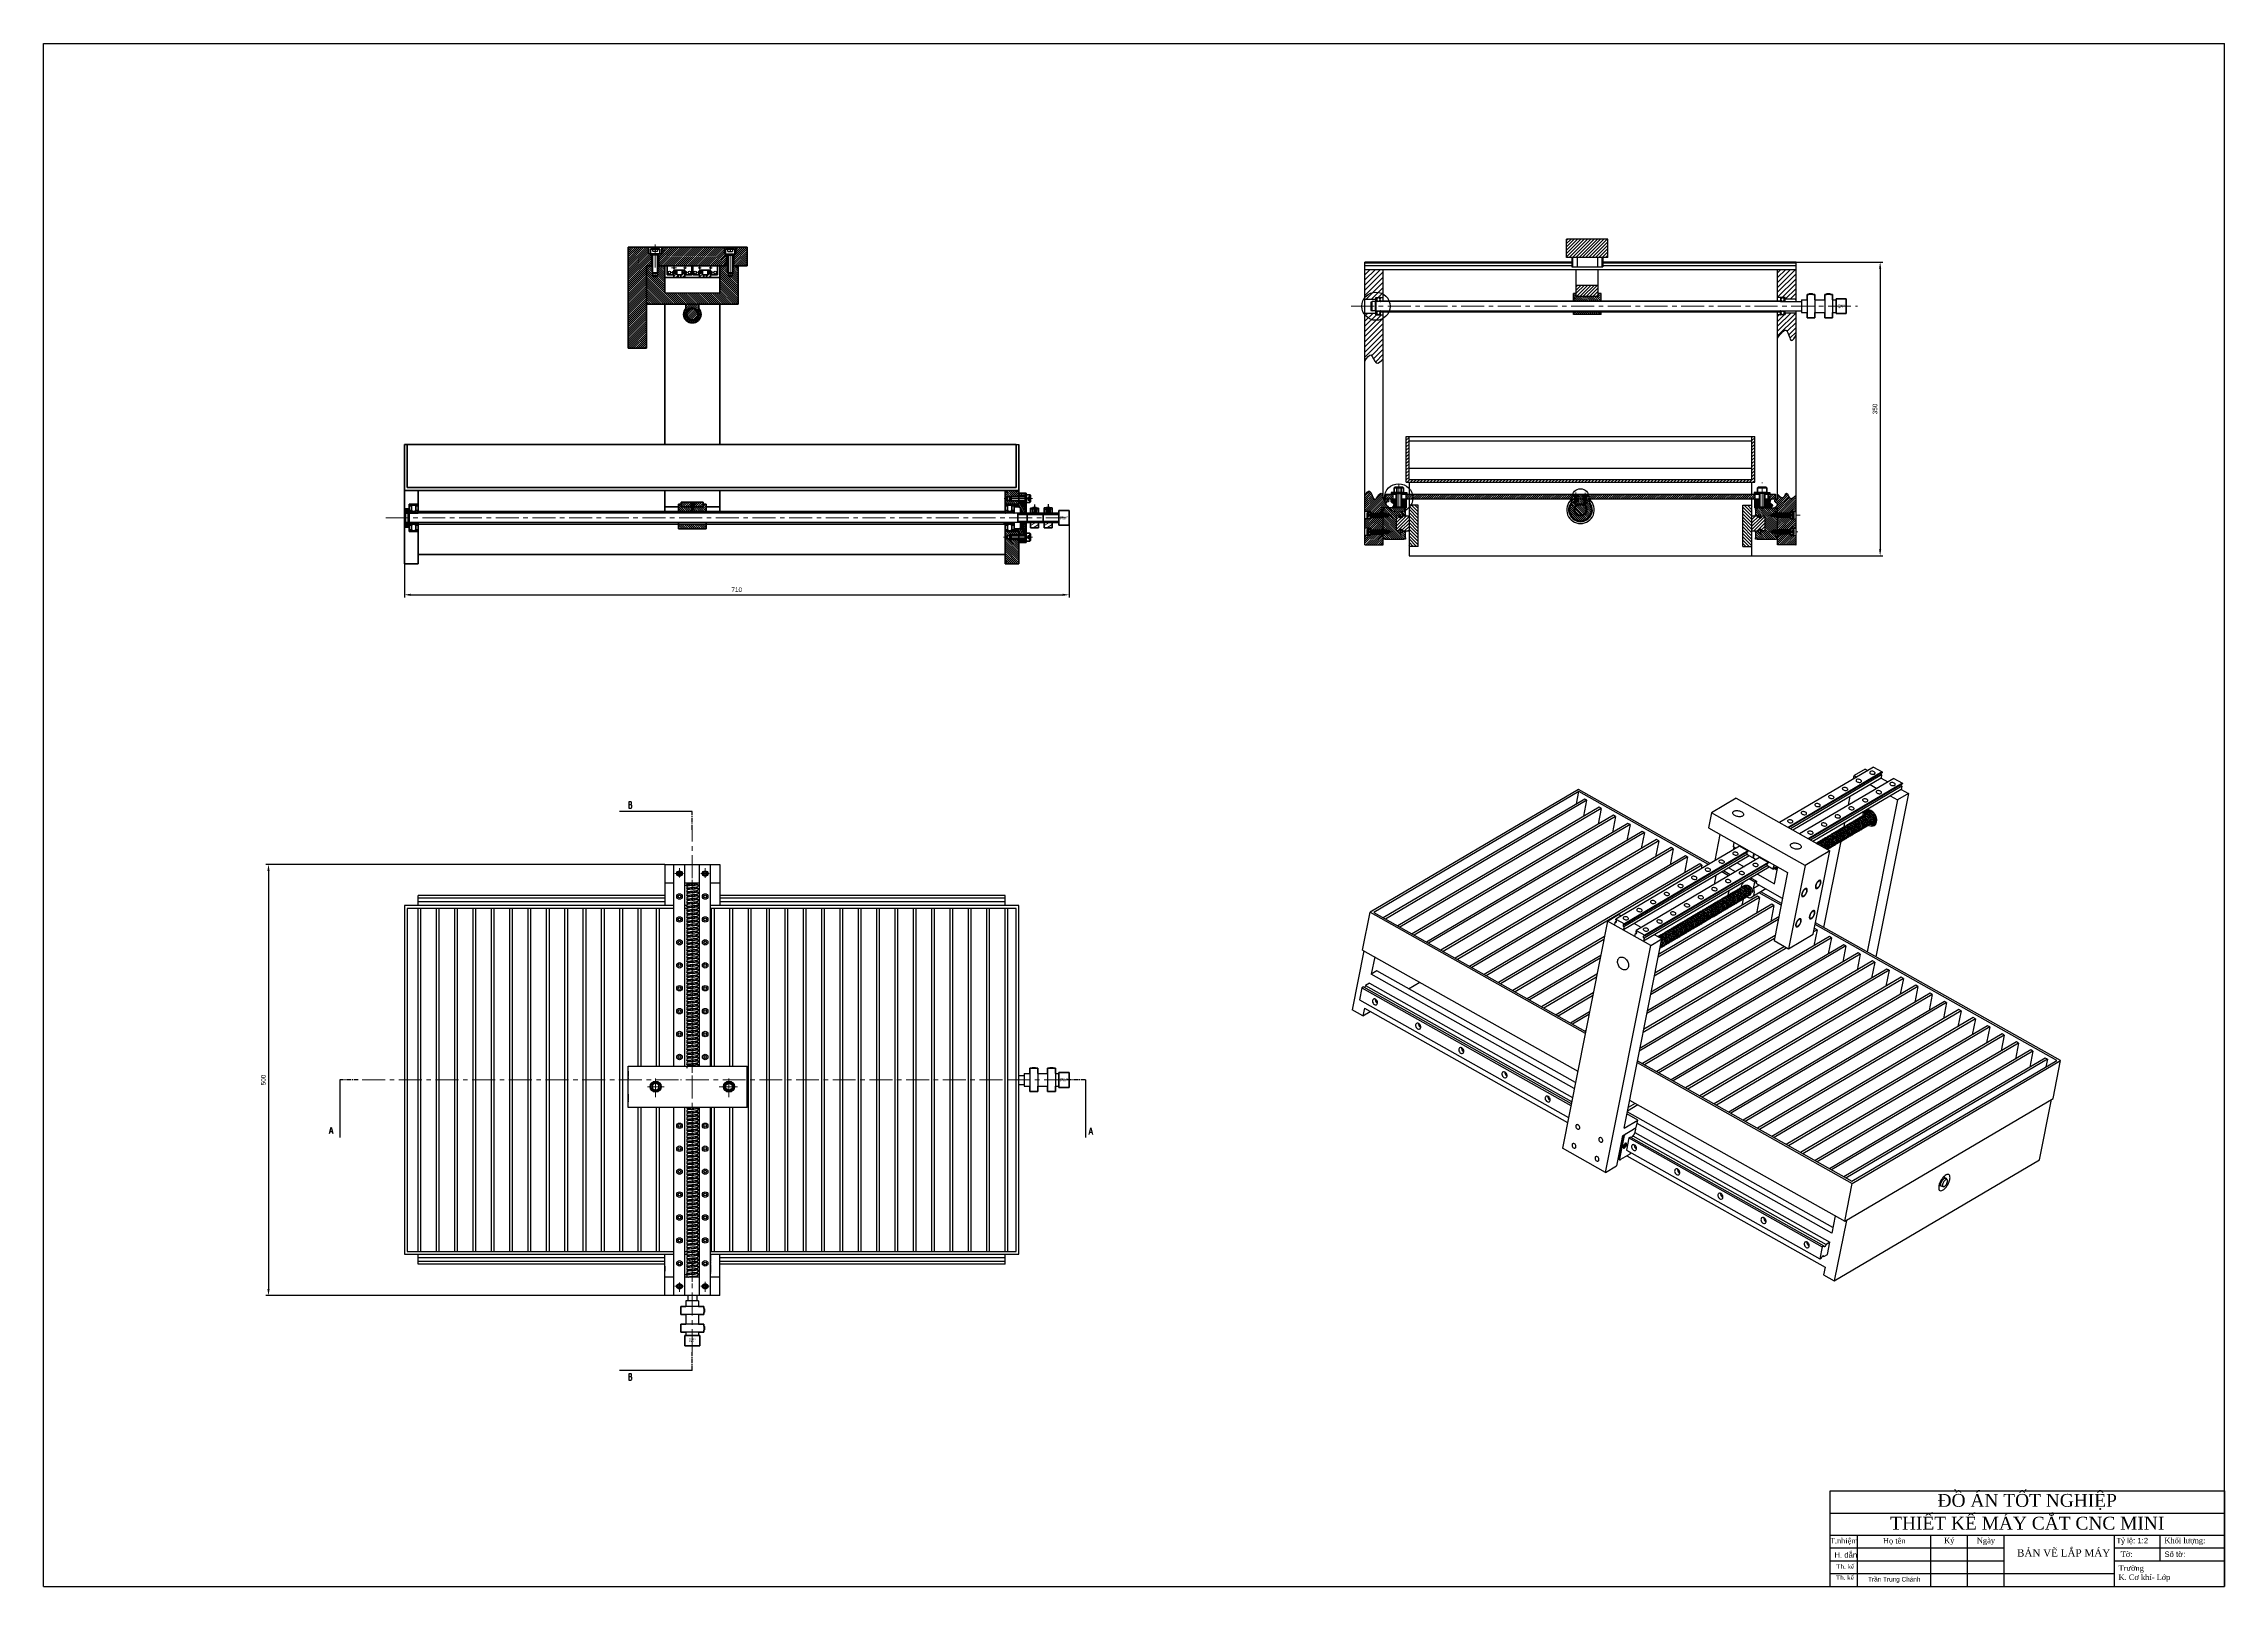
# Model space of a CAD drawing. Header units: inches. Extents: x -8900 to -5053, y -1814 to -15.
# Drawn here: x -8900 to -7711, y -856 to -15 of the extents above; entities that cross this region are included whole.
import ezdxf

# ---------------------------------------------------------------- set-up
doc = ezdxf.new("R2010")
doc.units = ezdxf.units.IN
doc.header["$LTSCALE"] = 2
doc.header["$MEASUREMENT"] = 0
for name, pattern in [('ACANSTGL', [0.11811, 0.07874, -0.03937]), ('CENTER', [2, 1.25, -0.25, 0.25, -0.25]), ('CENTER2', [28.575, 19.05, -3.175, 3.175, -3.175]), ('DASHED', [0.2, 0.1, -0.1]), ('HIDDEN', [0.375, 0.25, -0.125]), ('HIDDEN2', [4.7625, 3.175, -1.5875]), ('PHANTOM', [0.8, 0.45, -0.05, 0.1, -0.05, 0.1, -0.05])]:
    doc.linetypes.add(name, pattern=pattern)
doc.layers.add('02___PRT_ALL_AXES', color=7, linetype='Continuous')
doc.layers.add('DEFAULT_1', color=7, linetype='CENTER')
doc.layers.add('AM_0', color=7, linetype='Continuous', lineweight=50, plot=False)
for name, color, linetype, lineweight in [('Centerline (ISO)', 7, 'CENTER2', 30), ('duong co ban', 7, 'Continuous', 50), ('duong tam', 1, 'CENTER', 20), ('Hatch (ISO)', 6, 'Continuous', 18), ('Hidden (ISO)', 7, 'DASHED', 30), ('net dam', 7, 'Continuous', 40), ('Visible (ISO)', 7, 'Continuous', 50), ('Visible Narrow (ISO)', 6, 'Continuous', 35)]:
    doc.layers.add(name, color=color, linetype=linetype, lineweight=lineweight)
doc.styles.add('DAT', font='times.ttf', dxfattribs={"height": 6})
doc.styles.add('dat7', font='times.ttf', dxfattribs={"height": 7})
doc.styles.get("Standard").update_dxf_attribs({"font": 'arial.ttf', "height": 2.5})
doc.dimstyles.new('d3', dxfattribs={"dimtxt": 4, "dimasz": 3.5, "dimexe": 1.5, "dimexo": 0, "dimgap": 1.5, "dimtad": 1, "dimtoh": 1, "dimdec": 1, "dimtxsty": 'Standard', "dimcen": 2.5, "dimadec": 0, "dimazin": 0, "dimtm": 1e-09, "dimtfac": 1, "dimtdec": 1, "dimtix": 1, "dimtmove": 0, "dimatfit": 3, "dimfxl": 0.18, "dimtolj": 1, "dimarcsym": 1})
doc.dimstyles.get("Standard").update_dxf_attribs({"dimtxt": 0.18, "dimasz": 0.18, "dimexe": 0.18, "dimexo": 0.0625, "dimgap": 0.09, "dimtad": 0, "dimtih": 1, "dimtoh": 1, "dimdec": 4, "dimzin": 0, "dimdsep": 46, "dimtxsty": 'Standard', "dimcen": 0.09, "dimadec": 0, "dimazin": 0, "dimtfac": 1, "dimtdec": 4, "dimtofl": 0, "dimtmove": 0, "dimatfit": 3, "dimfxl": 1, "dimtolj": 1, "dimtzin": 0, "dimarcsym": 0})
pattern_1 = [(135, (-8814.1228, -847.4281), (-0.561266, -0.561266), [])]
pattern_2 = [(45, (-8814.1228, -847.4281), (-0.8980256, 0.8980256), [])]
pattern_3 = [(45, (-8814.1228, -847.42814), (-0.4490128, 0.4490128), [])]
pattern_4 = [(45, (-8814.1228, -847.4281), (-0.561266, 0.561266), [])]
pattern_5 = [(135, (-9189.1682, 100.3703), (-0.280633, -0.280633), [])]
pattern_6 = [(45, (-9189.1682, 100.3703), (-0.561266, 0.561266), [])]
pattern_7 = [(45, (-8795.1744, -843.0287), (-0.8980256, 0.8980256), [])]
pattern_8 = [(135, (-8795.17435, -843.0287), (-0.561266, -0.561266), [])]
pattern_9 = [(45, (-8795.17435, -843.0287), (-0.561266, 0.561266), [])]

# ---------------------------------------------------------------- blocks, each defined once
blk = doc.blocks.new('*D34')
at = {"layer": 'Defpoints', "color": 0, "lineweight": 20}
for p in [(-8560.8, -462.6), (-8776.9, -697.6), (-8560.8, -697.6)]:
    blk.add_point(p, dxfattribs=at)
at = {"layer": 'duong co ban', "color": 0, "lineweight": -2}
for p, q in [((-8560.8, -462.6), (-8778.4, -462.6)), ((-8776.9, -466.1), (-8776.9, -694.1)), ((-8560.8, -697.6), (-8778.4, -697.6))]:
    blk.add_line(p, q, dxfattribs=at)
at = {"layer": 'duong co ban', "color": 0, "lineweight": 20}
for points in [[(-8777.5, -466.1), (-8776.3, -466.1), (-8776.9, -462.6)], [(-8777.5, -694.1), (-8776.3, -694.1), (-8776.9, -697.6)]]:
    blk.add_solid(points, dxfattribs=at)
at = {"layer": 'duong co ban', "color": 0, "lineweight": 20, "insert": (-8779.7, -580.1), "char_height": 2.5, "attachment_point": 5, "rotation": 90}
blk.add_mtext('\\A1;500', dxfattribs=at)
blk = doc.blocks.new('*D36')
at = {"layer": 'Defpoints', "color": 0, "lineweight": 20}
for p in [(-7944.1, -134.3), (-7968.1, -294.3), (-7898.2, -294.3)]:
    blk.add_point(p, dxfattribs=at)
at = {"layer": 'duong co ban', "color": 0, "lineweight": -2}
for p, q in [((-7944.1, -134.3), (-7896.7, -134.3)), ((-7898.2, -137.8), (-7898.2, -290.8)), ((-7968.1, -294.3), (-7896.7, -294.3))]:
    blk.add_line(p, q, dxfattribs=at)
at = {"layer": 'duong co ban', "color": 0, "lineweight": 20}
for points in [[(-7898.8, -137.8), (-7897.6, -137.8), (-7898.2, -134.3)], [(-7898.8, -290.8), (-7897.6, -290.8), (-7898.2, -294.3)]]:
    blk.add_solid(points, dxfattribs=at)
at = {"layer": 'duong co ban', "color": 0, "lineweight": 20, "insert": (-7901, -214.3), "char_height": 2.5, "attachment_point": 5, "rotation": 90}
blk.add_mtext('\\A1;350', dxfattribs=at)
blk = doc.blocks.new('*D39')
at = {"layer": 'Defpoints', "color": 0, "lineweight": 20}
for p in [(-8340.4, -277.7), (-8702.8, -298.7), (-8340.4, -315.6)]:
    blk.add_point(p, dxfattribs=at)
at = {"layer": 'net dam', "color": 0, "lineweight": -2}
for p, q in [((-8340.4, -277.7), (-8340.4, -317.1)), ((-8702.8, -298.7), (-8702.8, -317.1)), ((-8699.3, -315.6), (-8343.9, -315.6))]:
    blk.add_line(p, q, dxfattribs=at)
at = {"layer": 'net dam', "color": 0, "lineweight": 20}
for points in [[(-8699.3, -315), (-8699.3, -316.2), (-8702.8, -315.6)], [(-8343.9, -315), (-8343.9, -316.2), (-8340.4, -315.6)]]:
    blk.add_solid(points, dxfattribs=at)
at = {"layer": 'net dam', "color": 0, "lineweight": 20, "insert": (-8521.6, -312.8), "char_height": 2.5, "attachment_point": 5}
blk.add_mtext('\\A1;710', dxfattribs=at)

msp = doc.modelspace()

# ---------------------------------------------------------------- hatches: boundary and pattern name
at = {"linetype": 'Continuous'}
h = msp.add_hatch(dxfattribs=at)
h.set_pattern_fill('ANSI31', scale=0.25, style=0)
h.set_pattern_definition(pattern_4)
h.paths.add_polyline_path([(-8570.83, -136.18), (-8568.09, -136.18), (-8568.09, -129.79), (-8568.59, -129.79), (-8569.67, -129.79), (-8569.67, -126.18), (-8580.83, -126.18), (-8580.83, -181.18), (-8570.83, -181.18)])
h = msp.add_hatch()
h.set_pattern_fill('ANSI31', color=256, scale=0.25, style=0)
h.set_pattern_definition(pattern_4)
h.paths.add_polyline_path([(-8527.16, -129.88), (-8527.66, -129.88), (-8528.24, -129.88), (-8528.24, -126.18), (-8562.52, -126.18), (-8562.52, -129.79), (-8563.59, -129.79), (-8564.09, -129.79), (-8564.09, -136.18), (-8558.77, -136.18), (-8532.9, -136.18), (-8527.16, -136.18)])
h.paths.add_polyline_path([(-8515.83, -126.18), (-8522.09, -126.18), (-8522.09, -129.88), (-8523.16, -129.88), (-8523.16, -136.18), (-8515.83, -136.18)])
h = msp.add_hatch(dxfattribs=at)
h.set_pattern_fill('ANSI31', color=2, scale=0.4, style=0)
h.set_pattern_definition(pattern_7)
edge = h.paths.add_edge_path()
edge.add_line((-8046.63, -131.78), (-8046.63, -121.78))
edge.add_line((-8046.63, -131.78), (-8069.13, -131.78))
edge.add_line((-8069.13, -131.78), (-8069.13, -121.78))
edge.add_line((-8046.63, -121.78), (-8069.13, -121.78))
h = msp.add_hatch(dxfattribs=at)
h.set_pattern_fill('ANSI31', scale=0.25, angle=90, style=0)
h.set_pattern_definition(pattern_1)
h.paths.add_polyline_path([(-8560.83, -151.18), (-8560.83, -136.18), (-8564.59, -136.18), (-8564.59, -140.11), (-8564.89, -140.41), (-8564.89, -141.75), (-8566.15, -142.55), (-8567.29, -141.78), (-8567.29, -140.41), (-8567.59, -140.11), (-8567.59, -140.11), (-8567.59, -136.18), (-8570.83, -136.18), (-8570.83, -157.18), (-8520.83, -157.18), (-8520.83, -136.18), (-8523.66, -136.18), (-8523.66, -140.06), (-8523.96, -140.36), (-8523.96, -141.51), (-8525.1, -142.34), (-8526.36, -141.53), (-8526.36, -140.36), (-8526.66, -140.06), (-8526.66, -136.18), (-8530.83, -136.18), (-8530.83, -151.18)])
h = msp.add_hatch(dxfattribs=at)
h.set_pattern_fill('ANSI31', color=2, scale=0.4, style=0)
h.set_pattern_definition(pattern_2)
edge = h.paths.add_edge_path()
edge.add_line((-8555.83, -138.68), (-8555.83, -139.18))
edge.add_line((-8554.33, -138.68), (-8555.83, -138.68))
edge.add_line((-8554.33, -141.18), (-8554.33, -138.68))
edge.add_line((-8553.58, -141.18), (-8554.33, -141.18))
edge.add_line((-8553.58, -142.68), (-8553.58, -141.18))
edge.add_line((-8555.83, -142.68), (-8553.58, -142.68))
edge.add_line((-8555.83, -140.68), (-8555.83, -142.68))
edge.add_spline(control_points=[(-8555.83, -140.68), (-8554.33, -140.68), (-8554.33, -139.18), (-8555.83, -139.18)], knot_values=[0, 0, 0, 0, 1, 1, 1, 1], weights=[1, 0.3333333, 0.3333333, 1], degree=3, periodic=0)
edge = h.paths.add_edge_path()
edge.add_line((-8552.08, -142.68), (-8549.83, -142.68))
edge.add_line((-8552.08, -142.68), (-8552.08, -141.18))
edge.add_line((-8551.33, -141.18), (-8552.08, -141.18))
edge.add_line((-8551.33, -141.18), (-8551.33, -138.68))
edge.add_line((-8549.83, -138.68), (-8551.33, -138.68))
edge.add_line((-8549.83, -139.18), (-8549.83, -138.68))
edge.add_spline(control_points=[(-8549.83, -139.18), (-8551.33, -139.18), (-8551.33, -140.68), (-8549.83, -140.68)], knot_values=[0, 0, 0, 0, 1, 1, 1, 1], weights=[1, 0.3333333, 0.3333333, 1], degree=3, periodic=0)
edge.add_line((-8549.83, -142.68), (-8549.83, -140.68))
h = msp.add_hatch(dxfattribs=at)
h.set_pattern_fill('DEFAULT__12', color=2, scale=0.019248, angle=125, style=0, pattern_type=0)
h.set_pattern_definition([(125, (-8814.122814, -847.42814), (-0.0157669992, -0.0110401717), [])])
edge = h.paths.add_edge_path()
edge.add_spline(control_points=[(-8554.86, -139.93), (-8554.86, -140.18), (-8555.11, -140.18), (-8555.11, -139.93)], knot_values=[0, 0, 0, 0, 1, 1, 1, 1], weights=[1, 0.3333333, 0.3333333, 1], degree=3, periodic=0)
edge.add_spline(control_points=[(-8555.11, -139.93), (-8555.11, -139.68), (-8554.86, -139.68), (-8554.86, -139.93)], knot_values=[0, 0, 0, 0, 1, 1, 1, 1], weights=[1, 0.3333333, 0.3333333, 1], degree=3, periodic=0)
h = msp.add_hatch(dxfattribs=at)
h.set_pattern_fill('DEFAULT__11', color=2, scale=0.019242, angle=85, style=0, pattern_type=0)
h.set_pattern_definition([(85, (-8814.122814, -847.42814), (-0.0191683882, 0.0016770167), [])])
edge = h.paths.add_edge_path()
edge.add_spline(control_points=[(-8550.81, -139.93), (-8550.81, -139.68), (-8550.56, -139.68), (-8550.56, -139.93)], knot_values=[0, 0, 0, 0, 1, 1, 1, 1], weights=[1, 0.3333333, 0.3333333, 1], degree=3, periodic=0)
edge.add_spline(control_points=[(-8550.56, -139.93), (-8550.56, -140.18), (-8550.81, -140.18), (-8550.81, -139.93)], knot_values=[0, 0, 0, 0, 1, 1, 1, 1], weights=[1, 0.3333333, 0.3333333, 1], degree=3, periodic=0)
h = msp.add_hatch(dxfattribs=at)
h.set_pattern_fill('ANSI31', color=2, scale=0.4, style=0)
h.set_pattern_definition(pattern_2)
edge = h.paths.add_edge_path()
edge.add_line((-8541.83, -138.68), (-8541.83, -139.18))
edge.add_line((-8540.33, -138.68), (-8541.83, -138.68))
edge.add_line((-8540.33, -141.18), (-8540.33, -138.68))
edge.add_line((-8539.58, -141.18), (-8540.33, -141.18))
edge.add_line((-8539.58, -142.68), (-8539.58, -141.18))
edge.add_line((-8541.83, -142.68), (-8539.58, -142.68))
edge.add_line((-8541.83, -140.68), (-8541.83, -142.68))
edge.add_spline(control_points=[(-8541.83, -140.68), (-8540.33, -140.68), (-8540.33, -139.18), (-8541.83, -139.18)], knot_values=[0, 0, 0, 0, 1, 1, 1, 1], weights=[1, 0.3333333, 0.3333333, 1], degree=3, periodic=0)
edge = h.paths.add_edge_path()
edge.add_line((-8538.08, -142.68), (-8535.83, -142.68))
edge.add_line((-8538.08, -142.68), (-8538.08, -141.18))
edge.add_line((-8537.33, -141.18), (-8538.08, -141.18))
edge.add_line((-8537.33, -141.18), (-8537.33, -138.68))
edge.add_line((-8535.83, -138.68), (-8537.33, -138.68))
edge.add_line((-8535.83, -139.18), (-8535.83, -138.68))
edge.add_spline(control_points=[(-8535.83, -139.18), (-8537.33, -139.18), (-8537.33, -140.68), (-8535.83, -140.68)], knot_values=[0, 0, 0, 0, 1, 1, 1, 1], weights=[1, 0.3333333, 0.3333333, 1], degree=3, periodic=0)
edge.add_line((-8535.83, -142.68), (-8535.83, -140.68))
h = msp.add_hatch(dxfattribs=at)
h.set_pattern_fill('DEFAULT__8', color=2, scale=0.019248, angle=5, style=0, pattern_type=0)
h.set_pattern_definition([(5, (-8814.122814, -847.42814), (-0.0016775695, 0.0191747077), [])])
edge = h.paths.add_edge_path()
edge.add_spline(control_points=[(-8540.86, -139.93), (-8540.86, -140.18), (-8541.11, -140.18), (-8541.11, -139.93)], knot_values=[0, 0, 0, 0, 1, 1, 1, 1], weights=[1, 0.3333333, 0.3333333, 1], degree=3, periodic=0)
edge.add_spline(control_points=[(-8541.11, -139.93), (-8541.11, -139.68), (-8540.86, -139.68), (-8540.86, -139.93)], knot_values=[0, 0, 0, 0, 1, 1, 1, 1], weights=[1, 0.3333333, 0.3333333, 1], degree=3, periodic=0)
h = msp.add_hatch(dxfattribs=at)
h.set_pattern_fill('DEFAULT__7', color=2, scale=0.019248, angle=325, style=0, pattern_type=0)
h.set_pattern_definition([(325, (-8814.122814, -847.42814), (0.0110401717, 0.0157669992), [])])
edge = h.paths.add_edge_path()
edge.add_spline(control_points=[(-8536.81, -139.93), (-8536.81, -139.68), (-8536.56, -139.68), (-8536.56, -139.93)], knot_values=[0, 0, 0, 0, 1, 1, 1, 1], weights=[1, 0.3333333, 0.3333333, 1], degree=3, periodic=0)
edge.add_spline(control_points=[(-8536.56, -139.93), (-8536.56, -140.18), (-8536.81, -140.18), (-8536.81, -139.93)], knot_values=[0, 0, 0, 0, 1, 1, 1, 1], weights=[1, 0.3333333, 0.3333333, 1], degree=3, periodic=0)
h = msp.add_hatch()
h.set_pattern_fill('ANSI31', color=256, scale=0.625, style=0)
h.set_pattern_definition([(45, (-9189.1682, 100.3703), (-1.403165, 1.403165), [])])
edge = h.paths.add_edge_path()
edge.add_spline(control_points=[(-8179.07, -188.28), (-8177.87, -186.34), (-8175.37, -182.3), (-8173.58, -191.4), (-8170.5, -188.34), (-8169.07, -186.93)], knot_values=[0, 0, 0, 0, 9.5487765, 19.953225, 28.9549517, 28.9549517, 28.9549517, 28.9549517], degree=3, periodic=0)
edge.add_line((-8169.07, -186.93), (-8169.07, -163.03))
edge.add_line((-8169.07, -163.03), (-8173.07, -163.03))
edge.add_line((-8173.07, -163.03), (-8173.07, -162.03))
edge.add_line((-8173.07, -162.03), (-8179.07, -162.03))
edge.add_line((-8179.07, -162.03), (-8179.07, -188.28))
h.paths.add_polyline_path([(-8169.07, -138.28), (-8179.07, -138.28), (-8179.07, -154.53), (-8173.07, -154.53), (-8173.07, -153.53), (-8169.07, -153.53)])
h = msp.add_hatch()
h.set_pattern_fill('ANSI31', color=256, scale=15, style=0)
h.set_pattern_definition([(45, (-4824.0003, 523.9885), (-1.3258252, 1.3258252), [])])
edge = h.paths.add_edge_path()
edge.add_line((-7944.07, -162.03), (-7950.07, -162.03))
edge.add_line((-7950.07, -162.03), (-7950.07, -163.03))
edge.add_line((-7950.07, -163.03), (-7954.07, -163.03))
edge.add_line((-7954.07, -163.03), (-7954.07, -175.67))
edge.add_spline(control_points=[(-7954.07, -175.67), (-7952.25, -173.06), (-7948.66, -167.93), (-7947.14, -179.65), (-7944.93, -175.5), (-7944.07, -173.89)], knot_values=[0, 0, 0, 0, 12.823481, 25.1959635, 33.0530781, 33.0530781, 33.0530781, 33.0530781], degree=3, periodic=0)
edge.add_line((-7944.07, -173.89), (-7944.07, -162.03))
h.paths.add_polyline_path([(-7954.07, -138.28), (-7954.07, -153.53), (-7950.07, -153.53), (-7950.07, -154.53), (-7944.07, -154.53), (-7944.07, -138.28)])
h = msp.add_hatch(dxfattribs=at)
h.set_pattern_fill('DEFAULT__27', color=2, scale=0.701156, angle=205, style=0, pattern_type=0)
h.set_pattern_definition([(205, (-8795.17435, -843.0287), (0.2963212, -0.6354628), [])])
edge = h.paths.add_edge_path()
edge.add_spline(control_points=[(-8170.72, -153.53), (-8170.64, -153.53), (-8170.57, -153.59), (-8170.57, -153.68)], knot_values=[0, 0, 0, 0, 1, 1, 1, 1], weights=[1, 0.8047379, 0.8047379, 1], degree=3, periodic=0)
edge.add_line((-8170.57, -154.13), (-8170.57, -153.68))
edge.add_spline(control_points=[(-8170.57, -154.13), (-8170.57, -154.22), (-8170.64, -154.28), (-8170.72, -154.28)], knot_values=[0, 0, 0, 0, 1, 1, 1, 1], weights=[1, 0.8047379, 0.8047379, 1], degree=3, periodic=0)
edge.add_line((-8171.03, -154.28), (-8170.72, -154.28))
edge.add_spline(control_points=[(-8172.61, -154.28), (-8172.25, -153.51), (-8171.4, -153.51), (-8171.03, -154.28)], knot_values=[0, 0, 0, 0, 1, 1, 1, 1], weights=[1, 0.6190476, 0.6190476, 1], degree=3, periodic=0)
edge.add_line((-8172.92, -154.28), (-8172.61, -154.28))
edge.add_spline(control_points=[(-8172.92, -154.28), (-8173.01, -154.28), (-8173.07, -154.22), (-8173.07, -154.13)], knot_values=[0, 0, 0, 0, 1, 1, 1, 1], weights=[1, 0.8047379, 0.8047379, 1], degree=3, periodic=0)
edge.add_line((-8173.07, -154.13), (-8173.07, -153.68))
edge.add_spline(control_points=[(-8173.07, -153.68), (-8173.07, -153.59), (-8173.01, -153.53), (-8172.92, -153.53)], knot_values=[0, 0, 0, 0, 1, 1, 1, 1], weights=[1, 0.8047379, 0.8047379, 1], degree=3, periodic=0)
edge.add_line((-8172.92, -153.53), (-8170.72, -153.53))
edge = h.paths.add_edge_path()
edge.add_spline(control_points=[(-8170.72, -163.03), (-8170.64, -163.03), (-8170.57, -162.97), (-8170.57, -162.88)], knot_values=[0, 0, 0, 0, 1, 1, 1, 1], weights=[1, 0.8047379, 0.8047379, 1], degree=3, periodic=0)
edge.add_line((-8172.92, -163.03), (-8170.72, -163.03))
edge.add_spline(control_points=[(-8173.07, -162.88), (-8173.07, -162.97), (-8173.01, -163.03), (-8172.92, -163.03)], knot_values=[0, 0, 0, 0, 1, 1, 1, 1], weights=[1, 0.8047379, 0.8047379, 1], degree=3, periodic=0)
edge.add_line((-8173.07, -162.88), (-8173.07, -162.43))
edge.add_spline(control_points=[(-8172.92, -162.28), (-8173.01, -162.28), (-8173.07, -162.34), (-8173.07, -162.43)], knot_values=[0, 0, 0, 0, 1, 1, 1, 1], weights=[1, 0.8047379, 0.8047379, 1], degree=3, periodic=0)
edge.add_line((-8172.92, -162.28), (-8172.61, -162.28))
edge.add_spline(control_points=[(-8172.61, -162.28), (-8172.25, -163.05), (-8171.4, -163.05), (-8171.03, -162.28)], knot_values=[0, 0, 0, 0, 1, 1, 1, 1], weights=[1, 0.6190476, 0.6190476, 1], degree=3, periodic=0)
edge.add_line((-8171.03, -162.28), (-8170.72, -162.28))
edge.add_spline(control_points=[(-8170.57, -162.43), (-8170.57, -162.34), (-8170.64, -162.28), (-8170.72, -162.28)], knot_values=[0, 0, 0, 0, 1, 1, 1, 1], weights=[1, 0.8047379, 0.8047379, 1], degree=3, periodic=0)
edge.add_line((-8170.57, -162.88), (-8170.57, -162.43))
edge = h.paths.add_edge_path()
edge.add_line((-8172.92, -155.78), (-8170.72, -155.78))
edge.add_spline(control_points=[(-8172.92, -155.78), (-8173.01, -155.78), (-8173.07, -155.72), (-8173.07, -155.63)], knot_values=[0, 0, 0, 0, 1, 1, 1, 1], weights=[1, 0.8047379, 0.8047379, 1], degree=3, periodic=0)
edge.add_line((-8173.07, -155.63), (-8173.07, -155.18))
edge.add_spline(control_points=[(-8173.07, -155.18), (-8173.07, -155.09), (-8173.01, -155.03), (-8172.92, -155.03)], knot_values=[0, 0, 0, 0, 1, 1, 1, 1], weights=[1, 0.8047379, 0.8047379, 1], degree=3, periodic=0)
edge.add_line((-8172.92, -155.03), (-8172.61, -155.03))
edge.add_spline(control_points=[(-8171.03, -155.03), (-8171.4, -155.8), (-8172.25, -155.8), (-8172.61, -155.03)], knot_values=[0, 0, 0, 0, 1, 1, 1, 1], weights=[1, 0.6190476, 0.6190476, 1], degree=3, periodic=0)
edge.add_line((-8171.03, -155.03), (-8170.72, -155.03))
edge.add_spline(control_points=[(-8170.72, -155.03), (-8170.64, -155.03), (-8170.57, -155.09), (-8170.57, -155.18)], knot_values=[0, 0, 0, 0, 1, 1, 1, 1], weights=[1, 0.8047379, 0.8047379, 1], degree=3, periodic=0)
edge.add_line((-8170.57, -155.63), (-8170.57, -155.18))
edge.add_spline(control_points=[(-8170.57, -155.63), (-8170.57, -155.72), (-8170.64, -155.78), (-8170.72, -155.78)], knot_values=[0, 0, 0, 0, 1, 1, 1, 1], weights=[1, 0.8047379, 0.8047379, 1], degree=3, periodic=0)
edge = h.paths.add_edge_path()
edge.add_line((-8172.92, -160.78), (-8170.72, -160.78))
edge.add_spline(control_points=[(-8170.57, -160.93), (-8170.57, -160.84), (-8170.64, -160.78), (-8170.72, -160.78)], knot_values=[0, 0, 0, 0, 1, 1, 1, 1], weights=[1, 0.8047379, 0.8047379, 1], degree=3, periodic=0)
edge.add_line((-8170.57, -161.38), (-8170.57, -160.93))
edge.add_spline(control_points=[(-8170.72, -161.53), (-8170.64, -161.53), (-8170.57, -161.47), (-8170.57, -161.38)], knot_values=[0, 0, 0, 0, 1, 1, 1, 1], weights=[1, 0.8047379, 0.8047379, 1], degree=3, periodic=0)
edge.add_line((-8171.03, -161.53), (-8170.72, -161.53))
edge.add_spline(control_points=[(-8171.03, -161.53), (-8171.4, -160.76), (-8172.25, -160.76), (-8172.61, -161.53)], knot_values=[0, 0, 0, 0, 1, 1, 1, 1], weights=[1, 0.6190476, 0.6190476, 1], degree=3, periodic=0)
edge.add_line((-8172.92, -161.53), (-8172.61, -161.53))
edge.add_spline(control_points=[(-8173.07, -161.38), (-8173.07, -161.47), (-8173.01, -161.53), (-8172.92, -161.53)], knot_values=[0, 0, 0, 0, 1, 1, 1, 1], weights=[1, 0.8047379, 0.8047379, 1], degree=3, periodic=0)
edge.add_line((-8173.07, -161.38), (-8173.07, -160.93))
edge.add_spline(control_points=[(-8172.92, -160.78), (-8173.01, -160.78), (-8173.07, -160.84), (-8173.07, -160.93)], knot_values=[0, 0, 0, 0, 1, 1, 1, 1], weights=[1, 0.8047379, 0.8047379, 1], degree=3, periodic=0)
h = msp.add_hatch()
h.set_pattern_fill('ANSI31', color=256, scale=0.25, angle=90, style=0)
h.set_pattern_definition(pattern_8)
h.paths.add_polyline_path([(-8063.88, -152.78), (-8063.88, -151.28), (-8065.38, -151.28), (-8065.38, -155.28), (-8050.38, -155.28), (-8050.38, -151.28), (-8051.88, -151.28), (-8051.88, -152.78)])
h.paths.add_polyline_path([(-8050.38, -162.78), (-8050.38, -161.28), (-8065.38, -161.28), (-8065.38, -162.78)])
h = msp.add_hatch(dxfattribs=at)
h.set_pattern_fill('ANSI31', color=2, scale=0.4, style=0)
h.set_pattern_definition(pattern_7)
edge = h.paths.add_edge_path()
edge.add_line((-8063.88, -152.78), (-8063.88, -146.78))
edge.add_line((-8063.88, -146.78), (-8051.88, -146.78))
edge.add_line((-8051.88, -152.78), (-8051.88, -146.78))
edge.add_line((-8063.88, -152.78), (-8051.88, -152.78))
h = msp.add_hatch(dxfattribs=at)
h.set_pattern_fill('DEFAULT__26', color=2, scale=0.732723, angle=325, style=0, pattern_type=0)
h.set_pattern_definition([(325, (-8795.17435, -843.0287), (0.4202725, 0.60021133), [])])
edge = h.paths.add_edge_path()
edge.add_spline(control_points=[(-7952.42, -163.03), (-7952.51, -163.03), (-7952.57, -162.97), (-7952.57, -162.88)], knot_values=[0, 0, 0, 0, 1, 1, 1, 1], weights=[1, 0.8047379, 0.8047379, 1], degree=3, periodic=0)
edge.add_line((-7952.57, -162.43), (-7952.57, -162.88))
edge.add_spline(control_points=[(-7952.57, -162.43), (-7952.57, -162.34), (-7952.51, -162.28), (-7952.42, -162.28)], knot_values=[0, 0, 0, 0, 1, 1, 1, 1], weights=[1, 0.8047379, 0.8047379, 1], degree=3, periodic=0)
edge.add_line((-7952.11, -162.28), (-7952.42, -162.28))
edge.add_spline(control_points=[(-7950.53, -162.28), (-7950.9, -163.05), (-7951.75, -163.05), (-7952.11, -162.28)], knot_values=[0, 0, 0, 0, 1, 1, 1, 1], weights=[1, 0.6190476, 0.6190476, 1], degree=3, periodic=0)
edge.add_line((-7950.22, -162.28), (-7950.53, -162.28))
edge.add_spline(control_points=[(-7950.22, -162.28), (-7950.14, -162.28), (-7950.07, -162.34), (-7950.07, -162.43)], knot_values=[0, 0, 0, 0, 1, 1, 1, 1], weights=[1, 0.8047379, 0.8047379, 1], degree=3, periodic=0)
edge.add_line((-7950.07, -162.43), (-7950.07, -162.88))
edge.add_spline(control_points=[(-7950.07, -162.88), (-7950.07, -162.97), (-7950.14, -163.03), (-7950.22, -163.03)], knot_values=[0, 0, 0, 0, 1, 1, 1, 1], weights=[1, 0.8047379, 0.8047379, 1], degree=3, periodic=0)
edge.add_line((-7950.22, -163.03), (-7952.42, -163.03))
edge = h.paths.add_edge_path()
edge.add_spline(control_points=[(-7952.42, -153.53), (-7952.51, -153.53), (-7952.57, -153.59), (-7952.57, -153.68)], knot_values=[0, 0, 0, 0, 1, 1, 1, 1], weights=[1, 0.8047379, 0.8047379, 1], degree=3, periodic=0)
edge.add_line((-7950.22, -153.53), (-7952.42, -153.53))
edge.add_spline(control_points=[(-7950.07, -153.68), (-7950.07, -153.59), (-7950.14, -153.53), (-7950.22, -153.53)], knot_values=[0, 0, 0, 0, 1, 1, 1, 1], weights=[1, 0.8047379, 0.8047379, 1], degree=3, periodic=0)
edge.add_line((-7950.07, -153.68), (-7950.07, -154.13))
edge.add_spline(control_points=[(-7950.22, -154.28), (-7950.14, -154.28), (-7950.07, -154.22), (-7950.07, -154.13)], knot_values=[0, 0, 0, 0, 1, 1, 1, 1], weights=[1, 0.8047379, 0.8047379, 1], degree=3, periodic=0)
edge.add_line((-7950.22, -154.28), (-7950.53, -154.28))
edge.add_spline(control_points=[(-7950.53, -154.28), (-7950.9, -153.51), (-7951.75, -153.51), (-7952.11, -154.28)], knot_values=[0, 0, 0, 0, 1, 1, 1, 1], weights=[1, 0.6190476, 0.6190476, 1], degree=3, periodic=0)
edge.add_line((-7952.11, -154.28), (-7952.42, -154.28))
edge.add_spline(control_points=[(-7952.57, -154.13), (-7952.57, -154.22), (-7952.51, -154.28), (-7952.42, -154.28)], knot_values=[0, 0, 0, 0, 1, 1, 1, 1], weights=[1, 0.8047379, 0.8047379, 1], degree=3, periodic=0)
edge.add_line((-7952.57, -153.68), (-7952.57, -154.13))
edge = h.paths.add_edge_path()
edge.add_line((-7950.22, -160.78), (-7952.42, -160.78))
edge.add_spline(control_points=[(-7950.22, -160.78), (-7950.14, -160.78), (-7950.07, -160.84), (-7950.07, -160.93)], knot_values=[0, 0, 0, 0, 1, 1, 1, 1], weights=[1, 0.8047379, 0.8047379, 1], degree=3, periodic=0)
edge.add_line((-7950.07, -160.93), (-7950.07, -161.38))
edge.add_spline(control_points=[(-7950.07, -161.38), (-7950.07, -161.47), (-7950.14, -161.53), (-7950.22, -161.53)], knot_values=[0, 0, 0, 0, 1, 1, 1, 1], weights=[1, 0.8047379, 0.8047379, 1], degree=3, periodic=0)
edge.add_line((-7950.22, -161.53), (-7950.53, -161.53))
edge.add_spline(control_points=[(-7952.11, -161.53), (-7951.75, -160.76), (-7950.9, -160.76), (-7950.53, -161.53)], knot_values=[0, 0, 0, 0, 1, 1, 1, 1], weights=[1, 0.6190476, 0.6190476, 1], degree=3, periodic=0)
edge.add_line((-7952.11, -161.53), (-7952.42, -161.53))
edge.add_spline(control_points=[(-7952.42, -161.53), (-7952.51, -161.53), (-7952.57, -161.47), (-7952.57, -161.38)], knot_values=[0, 0, 0, 0, 1, 1, 1, 1], weights=[1, 0.8047379, 0.8047379, 1], degree=3, periodic=0)
edge.add_line((-7952.57, -160.93), (-7952.57, -161.38))
edge.add_spline(control_points=[(-7952.57, -160.93), (-7952.57, -160.84), (-7952.51, -160.78), (-7952.42, -160.78)], knot_values=[0, 0, 0, 0, 1, 1, 1, 1], weights=[1, 0.8047379, 0.8047379, 1], degree=3, periodic=0)
edge = h.paths.add_edge_path()
edge.add_line((-7950.22, -155.78), (-7952.42, -155.78))
edge.add_spline(control_points=[(-7952.57, -155.63), (-7952.57, -155.72), (-7952.51, -155.78), (-7952.42, -155.78)], knot_values=[0, 0, 0, 0, 1, 1, 1, 1], weights=[1, 0.8047379, 0.8047379, 1], degree=3, periodic=0)
edge.add_line((-7952.57, -155.18), (-7952.57, -155.63))
edge.add_spline(control_points=[(-7952.42, -155.03), (-7952.51, -155.03), (-7952.57, -155.09), (-7952.57, -155.18)], knot_values=[0, 0, 0, 0, 1, 1, 1, 1], weights=[1, 0.8047379, 0.8047379, 1], degree=3, periodic=0)
edge.add_line((-7952.11, -155.03), (-7952.42, -155.03))
edge.add_spline(control_points=[(-7952.11, -155.03), (-7951.75, -155.8), (-7950.9, -155.8), (-7950.53, -155.03)], knot_values=[0, 0, 0, 0, 1, 1, 1, 1], weights=[1, 0.6190476, 0.6190476, 1], degree=3, periodic=0)
edge.add_line((-7950.22, -155.03), (-7950.53, -155.03))
edge.add_spline(control_points=[(-7950.07, -155.18), (-7950.07, -155.09), (-7950.14, -155.03), (-7950.22, -155.03)], knot_values=[0, 0, 0, 0, 1, 1, 1, 1], weights=[1, 0.8047379, 0.8047379, 1], degree=3, periodic=0)
edge.add_line((-7950.07, -155.18), (-7950.07, -155.63))
edge.add_spline(control_points=[(-7950.22, -155.78), (-7950.14, -155.78), (-7950.07, -155.72), (-7950.07, -155.63)], knot_values=[0, 0, 0, 0, 1, 1, 1, 1], weights=[1, 0.8047379, 0.8047379, 1], degree=3, periodic=0)
h = msp.add_hatch()
h.set_pattern_fill('ANSI31', color=256, scale=0.25, style=0)
h.set_pattern_definition(pattern_4)
h.paths.add_polyline_path([(-8549.33, -157.18), (-8549.33, -159.85, 2.0938363), (-8542.33, -159.85), (-8542.33, -157.18)])
h.paths.add_polyline_path([(-8542.38, -162.68, -1), (-8549.28, -162.68, -1)], flags=16)
h.paths.add_polyline_path([(-8542.84, -162.68, -1), (-8548.84, -162.68, -1)], flags=0)
h.paths.add_polyline_path([(-8547.83, -165.49, 4278.7151414), (-8547.83, -165.49, 0.0002333)], flags=0)
h = msp.add_hatch()
h.set_pattern_fill('ANSI31', color=256, scale=0.05, style=0)
h.set_pattern_definition([(45, (-9189.16819, 100.37031), (-0.112253202, 0.112253202), [])])
h.paths.add_polyline_path([(-8173.07, -155.53), (-8173.57, -155.53), (-8173.57, -156.03), (-8173.07, -156.03)])
h = msp.add_hatch(dxfattribs=at)
h.set_pattern_fill('ANSI31', color=2, scale=0.4, style=0)
h.set_pattern_definition(pattern_7)
edge = h.paths.add_edge_path()
edge.add_line((-8156.57, -254.28), (-7966.57, -254.28))
edge.add_line((-8156.57, -254.28), (-8156.57, -229.28))
edge.add_line((-8156.57, -229.28), (-8155.07, -229.28))
edge.add_line((-8155.07, -252.78), (-8155.07, -229.28))
edge.add_line((-8155.07, -252.78), (-7968.07, -252.78))
edge.add_line((-7968.07, -252.78), (-7968.07, -229.28))
edge.add_line((-7968.07, -229.28), (-7966.57, -229.28))
edge.add_line((-7966.57, -254.28), (-7966.57, -229.28))
h = msp.add_hatch()
h.set_pattern_fill('ANSI31', color=256, scale=0.25, angle=90, style=0)
h.set_pattern_definition(pattern_1)
h.paths.add_polyline_path([(-8367.78, -258.68), (-8375.28, -258.68), (-8375.28, -263.18), (-8374.67, -263.18), (-8374.08, -262.21), (-8372.88, -262.21), (-8372.88, -261.98), (-8367.78, -261.98)])
h.paths.add_polyline_path([(-8367.78, -264.38), (-8372.03, -264.38), (-8372.88, -264.38), (-8372.88, -264.15), (-8374.08, -264.15), (-8374.67, -263.18), (-8375.28, -263.18), (-8375.28, -266.18), (-8367.78, -266.18)])
h.paths.add_polyline_path([(-8367.78, -281.18), (-8367.88, -281.18), (-8370.28, -281.18), (-8375.28, -281.18), (-8375.28, -284.18), (-8374.67, -284.18), (-8374.08, -283.21), (-8372.88, -283.21), (-8372.88, -282.98), (-8367.78, -282.98)])
h.paths.add_polyline_path([(-8367.78, -285.38), (-8372.03, -285.38), (-8372.88, -285.38), (-8372.88, -285.15), (-8374.08, -285.15), (-8374.67, -284.18), (-8375.28, -284.18), (-8375.28, -298.68), (-8367.78, -298.68)])
h = msp.add_hatch()
h.set_pattern_fill('ANSI31', color=256, scale=0.25, angle=75, style=0)
h.set_pattern_definition([(120, (-8814.1228, -847.4281), (-0.6874077, -0.396875), [])])
h.paths.add_polyline_path([(-8363.88, -261.08), (-8363.88, -260.18), (-8367.78, -260.18), (-8367.78, -261.68), (-8363.88, -261.68)])
h.paths.add_polyline_path([(-8363.88, -264.68), (-8367.78, -264.68), (-8367.78, -266.18), (-8367.88, -266.18), (-8370.28, -266.18), (-8370.28, -267.68), (-8368.08, -267.68, -0.4142136), (-8366.88, -268.88), (-8366.88, -271.18), (-8363.88, -271.18)])
h.paths.add_polyline_path([(-8363.88, -276.18), (-8366.88, -276.18), (-8366.88, -278.48, -0.4142136), (-8368.08, -279.68), (-8370.28, -279.68), (-8370.28, -281.18), (-8367.88, -281.18), (-8367.78, -281.18), (-8367.78, -282.68), (-8363.88, -282.68), (-8363.88, -282.08)])
h.paths.add_polyline_path([(-8363.88, -285.68), (-8367.78, -285.68), (-8367.78, -287.18), (-8363.88, -287.18)])
h = msp.add_hatch()
h.set_pattern_fill('ANSI31', color=256, scale=0.25, style=0)
h.set_pattern_definition(pattern_9)
edge = h.paths.add_edge_path()
edge.add_spline(control_points=[(-8169.07, -260.82), (-8169.61, -260.38), (-8171.4, -259.52), (-8173.95, -267.25), (-8176, -256.64), (-8178.22, -260.16), (-8179.07, -261.52)], knot_values=[0, 0, 0, 0, 1.8622146, 6.3610289, 11.9246129, 15.4163383, 15.4163383, 15.4163383, 15.4163383], degree=3, periodic=0)
edge.add_line((-8179.07, -261.52), (-8179.07, -270.27))
edge.add_line((-8179.07, -270.27), (-8176.04, -270.27))
edge.add_line((-8176.04, -270.27), (-8176.04, -270.71))
edge.add_line((-8176.04, -270.71), (-8176.04, -271.01))
edge.add_line((-8176.04, -271.01), (-8169.07, -271.01))
edge.add_line((-8169.07, -271.01), (-8169.07, -268.28))
edge.add_line((-8169.07, -268.28), (-8166.06, -268.28))
edge.add_spline(control_points=[(-8166.06, -268.28), (-8167.2, -267.05), (-8168.86, -265.25), (-8165.33, -264.76), (-8166.5, -263.79), (-8167.11, -263.28)], knot_values=[0, 0, 0, 0, 3.3327561, 4.8756543, 6.5636859, 6.5636859, 6.5636859, 6.5636859], degree=3, periodic=0)
edge.add_line((-8167.11, -263.28), (-8169.07, -263.28))
edge.add_line((-8169.07, -263.28), (-8169.07, -260.82))
h = msp.add_hatch()
h.set_pattern_fill('ANSI31', color=256, scale=0.25, style=0)
h.set_pattern_definition(pattern_6)
h.paths.add_polyline_path([(-8060.42, -260.78), (-8062.72, -260.78), (-8062.72, -262.03), (-8063.45, -262.03), (-8063.45, -263.28), (-8059.7, -263.28), (-8059.7, -262.03), (-8060.42, -262.03)])
h.paths.add_polyline_path([(-8163.82, -260.78), (-8167.82, -260.78), (-8167.82, -263.28), (-8163.82, -263.28)])
h.paths.add_polyline_path([(-8064.7, -262.03), (-8065.42, -262.03), (-8065.42, -260.78), (-8156.82, -260.78), (-8156.82, -263.28), (-8064.7, -263.28)])
h.paths.add_polyline_path([(-7955.32, -260.78), (-7959.32, -260.78), (-7959.32, -263.28), (-7955.32, -263.28)])
h = msp.add_hatch()
h.set_pattern_fill('ANSI31', color=256, scale=0.125, angle=90, style=0)
h.set_pattern_definition(pattern_5)
h.paths.add_polyline_path([(-8162.01, -259.8), (-8163.09, -259.8), (-8164.87, -259.8), (-8164.87, -260.78), (-8162.01, -260.78)])
h.paths.add_polyline_path([(-8156.28, -259.8), (-8158.05, -259.8), (-8159.13, -259.8), (-8159.13, -260.78), (-8156.28, -260.78)])
h = msp.add_hatch()
h.set_pattern_fill('ANSI31', color=256, scale=0.25, style=0)
h.set_pattern_definition(pattern_6)
h.paths.add_polyline_path([(-7966.32, -260.78), (-8057.72, -260.78), (-8057.72, -262.03), (-8058.45, -262.03), (-8058.45, -263.28), (-7966.32, -263.28)])
h = msp.add_hatch()
h.set_pattern_fill('ANSI31', color=256, scale=0.125, angle=90, style=0)
h.set_pattern_definition(pattern_5)
h.paths.add_polyline_path([(-7958.28, -259.8), (-7960.05, -259.8), (-7961.13, -259.8), (-7961.13, -260.78), (-7958.28, -260.78)])
h.paths.add_polyline_path([(-7964.01, -259.8), (-7965.09, -259.8), (-7966.87, -259.8), (-7966.87, -260.78), (-7964.01, -260.78)])
h = msp.add_hatch()
h.set_pattern_fill('ANSI31', color=256, scale=0.25, style=0)
h.set_pattern_definition(pattern_9)
edge = h.paths.add_edge_path()
edge.add_line((-7947.11, -271.01), (-7947.11, -270.71))
edge.add_line((-7947.11, -270.71), (-7947.11, -270.27))
edge.add_line((-7947.11, -270.27), (-7944.07, -270.27))
edge.add_line((-7944.07, -270.27), (-7944.07, -261.24))
edge.add_spline(control_points=[(-7944.07, -261.24), (-7945.29, -262.41), (-7947.58, -264.6), (-7949.19, -258.31), (-7950.86, -264.09), (-7952.91, -261.93), (-7954.07, -260.71)], knot_values=[0, 0, 0, 0, 7.3977556, 13.9106585, 19.4800263, 26.7327521, 26.7327521, 26.7327521, 26.7327521], degree=3, periodic=0)
edge.add_line((-7954.07, -260.71), (-7954.07, -263.28))
edge.add_spline(control_points=[(-7954.07, -263.28), (-7955.02, -263.66), (-7956.84, -264.41), (-7953.36, -265.9), (-7954.74, -267.41), (-7955.53, -268.28)], knot_values=[0, 0, 0, 0, 4.2853734, 8.258846, 13.6542309, 13.6542309, 13.6542309, 13.6542309], degree=3, periodic=0)
edge.add_line((-7955.53, -268.28), (-7954.07, -268.28))
edge.add_line((-7954.07, -268.28), (-7954.07, -271.01))
edge.add_line((-7954.07, -271.01), (-7947.11, -271.01))
h = msp.add_hatch()
h.set_pattern_fill('ANSI31', color=256, scale=0.125, style=0)
h.set_pattern_definition([(45, (-9621.09263, -376.66264), (-0.280633, 0.280633), [])])
h.paths.add_polyline_path([(-8700.28, -268.68), (-8702.78, -268.68), (-8702.78, -271.3), (-8702.28, -271.18), (-8700.78, -271.18), (-8700.78, -270.93), (-8700.27, -270.93, -0.0418865), (-8700.28, -270.88)])
h.paths.add_polyline_path([(-8700.28, -276.48, -0.0418865), (-8700.27, -276.43), (-8700.78, -276.43), (-8700.78, -276.18), (-8702.28, -276.18), (-8702.78, -276.05), (-8702.78, -278.68), (-8700.28, -278.68)])
h = msp.add_hatch()
h.set_pattern_fill('ANSI31', color=256, scale=0.2, angle=90, style=0)
h.set_pattern_definition([(135, (-8814.1228, -847.42814), (-0.4490128, -0.4490128), [])])
h.paths.add_polyline_path([(-8700.28, -270.93), (-8700.78, -270.93), (-8700.78, -271.43), (-8700.28, -271.43)])
h = msp.add_hatch()
h.set_pattern_fill('ANSI31', color=256, scale=0.1, angle=90, style=0)
h.set_pattern_definition([(135, (-8814.1228, -847.42814), (-0.2245064, -0.2245064), [])])
h.paths.add_polyline_path([(-8700.28, -270.93), (-8700.78, -270.93), (-8700.78, -271.43), (-8700.28, -271.43)])
h = msp.add_hatch(dxfattribs=at)
h.set_pattern_fill('ANSI31', color=2, scale=0.2, style=0)
h.set_pattern_definition(pattern_3)
edge = h.paths.add_edge_path()
edge.add_spline(control_points=[(-8695.58, -266.18), (-8695.4, -266.18), (-8695.28, -266.3), (-8695.28, -266.48)], knot_values=[0, 0, 0, 0, 1, 1, 1, 1], weights=[1, 0.8047379, 0.8047379, 1], degree=3, periodic=0)
edge.add_line((-8695.28, -266.88), (-8695.28, -266.48))
edge.add_spline(control_points=[(-8695.28, -266.88), (-8695.28, -267.05), (-8695.4, -267.18), (-8695.58, -267.18)], knot_values=[0, 0, 0, 0, 1, 1, 1, 1], weights=[1, 0.8047379, 0.8047379, 1], degree=3, periodic=0)
edge.add_line((-8696.55, -267.18), (-8695.58, -267.18))
edge.add_spline(control_points=[(-8699, -267.18), (-8698.28, -266.47), (-8697.27, -266.47), (-8696.55, -267.18)], knot_values=[0, 0, 0, 0, 1, 1, 1, 1], weights=[1, 0.8095238, 0.8095238, 1], degree=3, periodic=0)
edge.add_line((-8699.98, -267.18), (-8699, -267.18))
edge.add_spline(control_points=[(-8699.98, -267.18), (-8700.15, -267.18), (-8700.28, -267.05), (-8700.28, -266.88)], knot_values=[0, 0, 0, 0, 1, 1, 1, 1], weights=[1, 0.8047379, 0.8047379, 1], degree=3, periodic=0)
edge.add_line((-8700.28, -266.88), (-8700.28, -266.48))
edge.add_spline(control_points=[(-8700.28, -266.48), (-8700.28, -266.3), (-8700.15, -266.18), (-8699.98, -266.18)], knot_values=[0, 0, 0, 0, 1, 1, 1, 1], weights=[1, 0.8047379, 0.8047379, 1], degree=3, periodic=0)
edge.add_line((-8699.98, -266.18), (-8695.58, -266.18))
edge = h.paths.add_edge_path()
edge.add_line((-8695.28, -280.88), (-8695.28, -280.48))
edge.add_spline(control_points=[(-8695.58, -281.18), (-8695.4, -281.18), (-8695.28, -281.05), (-8695.28, -280.88)], knot_values=[0, 0, 0, 0, 1, 1, 1, 1], weights=[1, 0.8047379, 0.8047379, 1], degree=3, periodic=0)
edge.add_line((-8699.98, -281.18), (-8695.58, -281.18))
edge.add_spline(control_points=[(-8700.28, -280.88), (-8700.28, -281.05), (-8700.15, -281.18), (-8699.98, -281.18)], knot_values=[0, 0, 0, 0, 1, 1, 1, 1], weights=[1, 0.8047379, 0.8047379, 1], degree=3, periodic=0)
edge.add_line((-8700.28, -280.88), (-8700.28, -280.48))
edge.add_spline(control_points=[(-8699.98, -280.18), (-8700.15, -280.18), (-8700.28, -280.3), (-8700.28, -280.48)], knot_values=[0, 0, 0, 0, 1, 1, 1, 1], weights=[1, 0.8047379, 0.8047379, 1], degree=3, periodic=0)
edge.add_line((-8699.98, -280.18), (-8699, -280.18))
edge.add_spline(control_points=[(-8699, -280.18), (-8698.28, -280.88), (-8697.27, -280.88), (-8696.55, -280.18)], knot_values=[0, 0, 0, 0, 1, 1, 1, 1], weights=[1, 0.8095238, 0.8095238, 1], degree=3, periodic=0)
edge.add_line((-8696.55, -280.18), (-8695.58, -280.18))
edge.add_spline(control_points=[(-8695.28, -280.48), (-8695.28, -280.3), (-8695.4, -280.18), (-8695.58, -280.18)], knot_values=[0, 0, 0, 0, 1, 1, 1, 1], weights=[1, 0.8047379, 0.8047379, 1], degree=3, periodic=0)
edge = h.paths.add_edge_path()
edge.add_spline(control_points=[(-8695.58, -269.68), (-8695.4, -269.68), (-8695.28, -269.8), (-8695.28, -269.98)], knot_values=[0, 0, 0, 0, 1, 1, 1, 1], weights=[1, 0.8047379, 0.8047379, 1], degree=3, periodic=0)
edge.add_line((-8695.28, -270.88), (-8695.28, -269.98))
edge.add_spline(control_points=[(-8695.28, -270.88), (-8695.28, -271.05), (-8695.4, -271.18), (-8695.58, -271.18)], knot_values=[0, 0, 0, 0, 1, 1, 1, 1], weights=[1, 0.8047379, 0.8047379, 1], degree=3, periodic=0)
edge.add_line((-8699.98, -271.18), (-8695.58, -271.18))
edge.add_spline(control_points=[(-8699.98, -271.18), (-8700.15, -271.18), (-8700.28, -271.05), (-8700.28, -270.88)], knot_values=[0, 0, 0, 0, 1, 1, 1, 1], weights=[1, 0.8047379, 0.8047379, 1], degree=3, periodic=0)
edge.add_line((-8700.28, -270.88), (-8700.28, -269.98))
edge.add_spline(control_points=[(-8700.28, -269.98), (-8700.28, -269.8), (-8700.15, -269.68), (-8699.98, -269.68)], knot_values=[0, 0, 0, 0, 1, 1, 1, 1], weights=[1, 0.8047379, 0.8047379, 1], degree=3, periodic=0)
edge.add_line((-8699.98, -269.68), (-8699, -269.68))
edge.add_spline(control_points=[(-8696.55, -269.68), (-8697.27, -270.38), (-8698.28, -270.38), (-8699, -269.68)], knot_values=[0, 0, 0, 0, 1, 1, 1, 1], weights=[1, 0.8095238, 0.8095238, 1], degree=3, periodic=0)
edge.add_line((-8696.55, -269.68), (-8695.58, -269.68))
edge = h.paths.add_edge_path()
edge.add_line((-8695.28, -277.38), (-8695.28, -276.48))
edge.add_spline(control_points=[(-8695.58, -277.68), (-8695.4, -277.68), (-8695.28, -277.55), (-8695.28, -277.38)], knot_values=[0, 0, 0, 0, 1, 1, 1, 1], weights=[1, 0.8047379, 0.8047379, 1], degree=3, periodic=0)
edge.add_line((-8696.55, -277.68), (-8695.58, -277.68))
edge.add_spline(control_points=[(-8696.55, -277.68), (-8697.27, -276.97), (-8698.28, -276.97), (-8699, -277.68)], knot_values=[0, 0, 0, 0, 1, 1, 1, 1], weights=[1, 0.8095238, 0.8095238, 1], degree=3, periodic=0)
edge.add_line((-8699.98, -277.68), (-8699, -277.68))
edge.add_spline(control_points=[(-8700.28, -277.38), (-8700.28, -277.55), (-8700.15, -277.68), (-8699.98, -277.68)], knot_values=[0, 0, 0, 0, 1, 1, 1, 1], weights=[1, 0.8047379, 0.8047379, 1], degree=3, periodic=0)
edge.add_line((-8700.28, -277.38), (-8700.28, -276.48))
edge.add_spline(control_points=[(-8699.98, -276.18), (-8700.15, -276.18), (-8700.28, -276.3), (-8700.28, -276.48)], knot_values=[0, 0, 0, 0, 1, 1, 1, 1], weights=[1, 0.8047379, 0.8047379, 1], degree=3, periodic=0)
edge.add_line((-8699.98, -276.18), (-8695.58, -276.18))
edge.add_spline(control_points=[(-8695.28, -276.48), (-8695.28, -276.3), (-8695.4, -276.18), (-8695.58, -276.18)], knot_values=[0, 0, 0, 0, 1, 1, 1, 1], weights=[1, 0.8047379, 0.8047379, 1], degree=3, periodic=0)
h = msp.add_hatch()
h.set_pattern_fill('ANSI31', color=256, scale=0.25, angle=90, style=0)
h.set_pattern_definition(pattern_1)
h.paths.add_polyline_path([(-8551.83, -267.68), (-8551.83, -266.18), (-8553.33, -266.18), (-8553.33, -270.18), (-8538.33, -270.18), (-8538.33, -266.18), (-8539.83, -266.18), (-8539.83, -267.68), (-8545.43, -267.68), (-8545.43, -269.2), (-8545.43, -269.46), (-8545.83, -269.64), (-8546.17, -269.46), (-8546.17, -269.2), (-8546.17, -267.68)])
h.paths.add_polyline_path([(-8538.33, -279.68), (-8538.33, -277.18), (-8553.33, -277.18), (-8553.33, -279.68)])
h = msp.add_hatch()
h.set_pattern_fill('ANSI31', color=256, scale=0.25, style=0)
h.set_pattern_definition(pattern_4)
h.paths.add_polyline_path([(-8546.29, -266.21), (-8546.41, -266.21), (-8546.89, -266.21), (-8546.89, -265.18), (-8551.83, -265.18), (-8551.83, -267.68), (-8546.29, -267.68)])
h.paths.add_polyline_path([(-8539.83, -265.18), (-8544.71, -265.18), (-8544.71, -266.21), (-8545.19, -266.21), (-8545.31, -266.21), (-8545.31, -267.68), (-8539.83, -267.68)])
h = msp.add_hatch(dxfattribs=at)
h.set_pattern_fill('ANSI31', color=2, scale=0.2, style=0)
h.set_pattern_definition(pattern_3)
edge = h.paths.add_edge_path()
edge.add_spline(control_points=[(-8374.98, -266.18), (-8375.15, -266.18), (-8375.28, -266.3), (-8375.28, -266.48)], knot_values=[0, 0, 0, 0, 1, 1, 1, 1], weights=[1, 0.8047379, 0.8047379, 1], degree=3, periodic=0)
edge.add_line((-8370.58, -266.18), (-8374.98, -266.18))
edge.add_spline(control_points=[(-8370.28, -266.48), (-8370.28, -266.3), (-8370.4, -266.18), (-8370.58, -266.18)], knot_values=[0, 0, 0, 0, 1, 1, 1, 1], weights=[1, 0.8047379, 0.8047379, 1], degree=3, periodic=0)
edge.add_line((-8370.28, -266.88), (-8370.28, -266.48))
edge.add_spline(control_points=[(-8370.58, -267.18), (-8370.4, -267.18), (-8370.28, -267.05), (-8370.28, -266.88)], knot_values=[0, 0, 0, 0, 1, 1, 1, 1], weights=[1, 0.8047379, 0.8047379, 1], degree=3, periodic=0)
edge.add_line((-8370.58, -267.18), (-8371.55, -267.18))
edge.add_spline(control_points=[(-8371.55, -267.18), (-8372.27, -266.47), (-8373.28, -266.47), (-8374, -267.18)], knot_values=[0, 0, 0, 0, 1, 1, 1, 1], weights=[1, 0.8095238, 0.8095238, 1], degree=3, periodic=0)
edge.add_line((-8374, -267.18), (-8374.98, -267.18))
edge.add_spline(control_points=[(-8375.28, -266.88), (-8375.28, -267.05), (-8375.15, -267.18), (-8374.98, -267.18)], knot_values=[0, 0, 0, 0, 1, 1, 1, 1], weights=[1, 0.8047379, 0.8047379, 1], degree=3, periodic=0)
edge.add_line((-8375.28, -266.88), (-8375.28, -266.48))
edge = h.paths.add_edge_path()
edge.add_line((-8375.28, -280.88), (-8375.28, -280.48))
edge.add_spline(control_points=[(-8375.28, -280.48), (-8375.28, -280.3), (-8375.15, -280.18), (-8374.98, -280.18)], knot_values=[0, 0, 0, 0, 1, 1, 1, 1], weights=[1, 0.8047379, 0.8047379, 1], degree=3, periodic=0)
edge.add_line((-8374, -280.18), (-8374.98, -280.18))
edge.add_spline(control_points=[(-8371.55, -280.18), (-8372.27, -280.88), (-8373.28, -280.88), (-8374, -280.18)], knot_values=[0, 0, 0, 0, 1, 1, 1, 1], weights=[1, 0.8095238, 0.8095238, 1], degree=3, periodic=0)
edge.add_line((-8370.58, -280.18), (-8371.55, -280.18))
edge.add_spline(control_points=[(-8370.58, -280.18), (-8370.4, -280.18), (-8370.28, -280.3), (-8370.28, -280.48)], knot_values=[0, 0, 0, 0, 1, 1, 1, 1], weights=[1, 0.8047379, 0.8047379, 1], degree=3, periodic=0)
edge.add_line((-8370.28, -280.88), (-8370.28, -280.48))
edge.add_spline(control_points=[(-8370.28, -280.88), (-8370.28, -281.05), (-8370.4, -281.18), (-8370.58, -281.18)], knot_values=[0, 0, 0, 0, 1, 1, 1, 1], weights=[1, 0.8047379, 0.8047379, 1], degree=3, periodic=0)
edge.add_line((-8370.58, -281.18), (-8374.98, -281.18))
edge.add_spline(control_points=[(-8374.98, -281.18), (-8375.15, -281.18), (-8375.28, -281.05), (-8375.28, -280.88)], knot_values=[0, 0, 0, 0, 1, 1, 1, 1], weights=[1, 0.8047379, 0.8047379, 1], degree=3, periodic=0)
edge = h.paths.add_edge_path()
edge.add_spline(control_points=[(-8374.98, -269.68), (-8375.15, -269.68), (-8375.28, -269.8), (-8375.28, -269.98)], knot_values=[0, 0, 0, 0, 1, 1, 1, 1], weights=[1, 0.8047379, 0.8047379, 1], degree=3, periodic=0)
edge.add_line((-8374, -269.68), (-8374.98, -269.68))
edge.add_spline(control_points=[(-8374, -269.68), (-8373.28, -270.38), (-8372.27, -270.38), (-8371.55, -269.68)], knot_values=[0, 0, 0, 0, 1, 1, 1, 1], weights=[1, 0.8095238, 0.8095238, 1], degree=3, periodic=0)
edge.add_line((-8370.58, -269.68), (-8371.55, -269.68))
edge.add_spline(control_points=[(-8370.28, -269.98), (-8370.28, -269.8), (-8370.4, -269.68), (-8370.58, -269.68)], knot_values=[0, 0, 0, 0, 1, 1, 1, 1], weights=[1, 0.8047379, 0.8047379, 1], degree=3, periodic=0)
edge.add_line((-8370.28, -270.88), (-8370.28, -269.98))
edge.add_spline(control_points=[(-8370.58, -271.18), (-8370.4, -271.18), (-8370.28, -271.05), (-8370.28, -270.88)], knot_values=[0, 0, 0, 0, 1, 1, 1, 1], weights=[1, 0.8047379, 0.8047379, 1], degree=3, periodic=0)
edge.add_line((-8370.58, -271.18), (-8374.98, -271.18))
edge.add_spline(control_points=[(-8375.28, -270.88), (-8375.28, -271.05), (-8375.15, -271.18), (-8374.98, -271.18)], knot_values=[0, 0, 0, 0, 1, 1, 1, 1], weights=[1, 0.8047379, 0.8047379, 1], degree=3, periodic=0)
edge.add_line((-8375.28, -270.88), (-8375.28, -269.98))
edge = h.paths.add_edge_path()
edge.add_line((-8375.28, -277.38), (-8375.28, -276.48))
edge.add_spline(control_points=[(-8375.28, -276.48), (-8375.28, -276.3), (-8375.15, -276.18), (-8374.98, -276.18)], knot_values=[0, 0, 0, 0, 1, 1, 1, 1], weights=[1, 0.8047379, 0.8047379, 1], degree=3, periodic=0)
edge.add_line((-8370.58, -276.18), (-8374.98, -276.18))
edge.add_spline(control_points=[(-8370.58, -276.18), (-8370.4, -276.18), (-8370.28, -276.3), (-8370.28, -276.48)], knot_values=[0, 0, 0, 0, 1, 1, 1, 1], weights=[1, 0.8047379, 0.8047379, 1], degree=3, periodic=0)
edge.add_line((-8370.28, -277.38), (-8370.28, -276.48))
edge.add_spline(control_points=[(-8370.28, -277.38), (-8370.28, -277.55), (-8370.4, -277.68), (-8370.58, -277.68)], knot_values=[0, 0, 0, 0, 1, 1, 1, 1], weights=[1, 0.8047379, 0.8047379, 1], degree=3, periodic=0)
edge.add_line((-8370.58, -277.68), (-8371.55, -277.68))
edge.add_spline(control_points=[(-8374, -277.68), (-8373.28, -276.97), (-8372.27, -276.97), (-8371.55, -277.68)], knot_values=[0, 0, 0, 0, 1, 1, 1, 1], weights=[1, 0.8095238, 0.8095238, 1], degree=3, periodic=0)
edge.add_line((-8374, -277.68), (-8374.98, -277.68))
edge.add_spline(control_points=[(-8374.98, -277.68), (-8375.15, -277.68), (-8375.28, -277.55), (-8375.28, -277.38)], knot_values=[0, 0, 0, 0, 1, 1, 1, 1], weights=[1, 0.8047379, 0.8047379, 1], degree=3, periodic=0)
h = msp.add_hatch()
h.set_pattern_fill('ANSI31', color=256, scale=0.25, style=0)
h.set_pattern_definition(pattern_9)
h.paths.add_polyline_path([(-8176.04, -273.45), (-8176.04, -273.76), (-8176.04, -274.2), (-8179.07, -274.2), (-8179.07, -279.36), (-8176.04, -279.36), (-8176.04, -279.8), (-8176.04, -280.1), (-8169.07, -280.1), (-8169.07, -273.45)])
h = msp.add_hatch()
h.set_pattern_fill('ANSI31', color=256, scale=0.25, angle=90, style=0)
h.set_pattern_definition(pattern_8)
h.paths.add_polyline_path([(-8169.07, -280.41), (-8167.06, -280.41), (-8166.88, -280.59), (-8166.23, -280.59), (-8165.61, -281.32), (-8166.23, -282.06), (-8166.88, -282.06), (-8167.06, -282.24), (-8169.07, -282.24), (-8169.07, -284.53, 0.4142136), (-8168.32, -285.28), (-8157.82, -285.28, 0.4142136), (-8157.07, -284.53), (-8157.07, -281.53, 0.4142136), (-8157.82, -280.78), (-8158.57, -280.78, -1), (-8160.57, -280.78), (-8162.07, -280.78), (-8162.07, -272.78), (-8160.57, -272.78, -1), (-8158.57, -272.78), (-8157.82, -272.78, 0.4142136), (-8157.07, -272.03), (-8157.07, -269.03, 0.4142136), (-8157.82, -268.28), (-8168.32, -268.28, 0.4142136), (-8169.07, -269.03), (-8169.07, -271.32), (-8167.06, -271.32), (-8166.88, -271.5), (-8166.23, -271.5), (-8165.61, -272.23), (-8166.23, -272.97), (-8166.88, -272.97), (-8167.06, -273.15), (-8169.07, -273.15)])
h = msp.add_hatch(dxfattribs=at)
h.set_pattern_fill('ANSI31', scale=5, angle=60, style=0)
h.set_pattern_definition([(105, (-4824.00034, 523.98853), (-0.60370364, -0.1617619), [])])
edge = h.paths.add_edge_path()
edge.add_line((-8162.01, -263.28), (-8164.61, -263.28))
edge.add_spline(control_points=[(-8164.61, -263.28), (-8164.86, -263.82), (-8165.44, -265.04), (-8162.59, -265.9), (-8163.7, -267.43), (-8164.32, -268.28)], knot_values=[0, 0, 0, 0, 3.0312504, 6.8731892, 11.7464599, 11.7464599, 11.7464599, 11.7464599], degree=3, periodic=0)
edge.add_line((-8164.32, -268.28), (-8162.01, -268.28))
edge.add_line((-8162.01, -268.28), (-8162.01, -263.28))
h.paths.add_polyline_path([(-8159.13, -268.28), (-8156.57, -268.28), (-8156.57, -263.28), (-8159.13, -263.28)])
h = msp.add_hatch()
h.set_pattern_fill('ANSI31', color=256, scale=0.4, style=0)
h.set_pattern_definition(pattern_7)
edge = h.paths.add_edge_path()
edge.add_spline(control_points=[(-8158.57, -280.78), (-8158.57, -278.78), (-8160.57, -278.78), (-8160.57, -280.78)], knot_values=[0, 0, 0, 0, 1, 1, 1, 1], weights=[1, 0.3333333, 0.3333333, 1], degree=3, periodic=0)
edge.add_line((-8162.07, -280.78), (-8160.57, -280.78))
edge.add_line((-8162.07, -272.78), (-8162.07, -280.78))
edge.add_line((-8160.57, -272.78), (-8162.07, -272.78))
edge.add_spline(control_points=[(-8160.57, -272.78), (-8160.57, -274.78), (-8158.57, -274.78), (-8158.57, -272.78)], knot_values=[0, 0, 0, 0, 1, 1, 1, 1], weights=[1, 0.3333333, 0.3333333, 1], degree=3, periodic=0)
edge.add_line((-8155.07, -272.78), (-8158.57, -272.78))
edge.add_line((-8155.07, -280.78), (-8155.07, -272.78))
edge.add_line((-8158.57, -280.78), (-8155.07, -280.78))
h = msp.add_hatch()
h.set_pattern_fill('ANSI31', color=256, scale=0.4, angle=90, style=0)
h.set_pattern_definition([(135, (-8795.1744, -843.0287), (-0.8980256, -0.8980256), [])])
edge = h.paths.add_edge_path()
edge.add_line((-8155.07, -266.78), (-8155.07, -289.28))
edge.add_line((-8150.07, -266.78), (-8155.07, -266.78))
edge.add_line((-8150.07, -289.28), (-8150.07, -266.78))
edge.add_line((-8150.07, -289.28), (-8155.07, -289.28))
edge = h.paths.add_edge_path()
edge.add_line((-7968.07, -289.28), (-7968.07, -266.78))
edge.add_line((-7973.07, -289.28), (-7968.07, -289.28))
edge.add_line((-7973.07, -289.28), (-7973.07, -266.78))
edge.add_line((-7973.07, -266.78), (-7968.07, -266.78))
h = msp.add_hatch()
h.set_pattern_fill('ANSI31', color=256, scale=0.25, angle=90, style=0)
h.set_pattern_definition([(135, (-9189.1682, 100.3703), (-0.561266, -0.561266), [])])
h.paths.add_polyline_path([(-8056.57, -265.96), (-8056.57, -263.28), (-8058.45, -263.28), (-8058.45, -264.58), (-8058.56, -264.67), (-8058.56, -265.28), (-8059.07, -265.59), (-8059.59, -265.28), (-8059.59, -264.67), (-8059.7, -264.58), (-8059.7, -263.28), (-8063.45, -263.28), (-8063.45, -264.58), (-8063.56, -264.7), (-8063.56, -265.28), (-8064.07, -265.59), (-8064.59, -265.28), (-8064.59, -264.7), (-8064.7, -264.58), (-8064.7, -263.28), (-8066.57, -263.28), (-8066.57, -265.96, 1.863325)])
h.paths.add_polyline_path([(-8058.07, -269.28, -1), (-8065.07, -269.28, -1)], flags=16)
h.paths.add_polyline_path([(-8058.57, -269.28, -1), (-8064.57, -269.28, -1)], flags=0)
h = msp.add_hatch()
h.set_pattern_fill('ANSI31', color=256, scale=0.4, style=0)
h.set_pattern_definition(pattern_7)
edge = h.paths.add_edge_path()
edge.add_spline(control_points=[(-7964.57, -272.78), (-7964.57, -274.78), (-7962.57, -274.78), (-7962.57, -272.78)], knot_values=[0, 0, 0, 0, 1, 1, 1, 1], weights=[1, 0.3333333, 0.3333333, 1], degree=3, periodic=0)
edge.add_line((-7961.07, -272.78), (-7962.57, -272.78))
edge.add_line((-7961.07, -280.78), (-7961.07, -272.78))
edge.add_line((-7962.57, -280.78), (-7961.07, -280.78))
edge.add_spline(control_points=[(-7962.57, -280.78), (-7962.57, -278.78), (-7964.57, -278.78), (-7964.57, -280.78)], knot_values=[0, 0, 0, 0, 1, 1, 1, 1], weights=[1, 0.3333333, 0.3333333, 1], degree=3, periodic=0)
edge.add_line((-7968.07, -280.78), (-7964.57, -280.78))
edge.add_line((-7968.07, -272.78), (-7968.07, -280.78))
edge.add_line((-7964.57, -272.78), (-7968.07, -272.78))
h = msp.add_hatch(dxfattribs=at)
h.set_pattern_fill('ANSI31', scale=5, angle=60, style=0)
h.set_pattern_definition([(105, (-4740.57464, 538.94904), (-0.60370364, -0.1617619), [])])
edge = h.paths.add_edge_path()
edge.add_spline(control_points=[(-7958.05, -268.28), (-7957.37, -267.74), (-7956.05, -266.7), (-7958.97, -265.57), (-7958.1, -264.1), (-7957.6, -263.28)], knot_values=[0, 0, 0, 0, 3.8953124, 7.5238376, 12.1667919, 12.1667919, 12.1667919, 12.1667919], degree=3, periodic=0)
edge.add_line((-7957.6, -263.28), (-7961.13, -263.28))
edge.add_line((-7961.13, -263.28), (-7961.13, -268.1))
edge.add_line((-7961.13, -268.1), (-7961.41, -268.28))
edge.add_line((-7961.41, -268.28), (-7958.05, -268.28))
h.paths.add_polyline_path([(-7964.01, -263.28), (-7966.57, -263.28), (-7966.57, -268.28), (-7963.74, -268.28), (-7964.01, -268.1)])
h = msp.add_hatch()
h.set_pattern_fill('ANSI31', color=256, scale=0.25, angle=90, style=0)
h.set_pattern_definition(pattern_8)
h.paths.add_polyline_path([(-7954.07, -273.15), (-7956.09, -273.15), (-7956.27, -272.97), (-7956.91, -272.97), (-7957.53, -272.23), (-7956.91, -271.5), (-7956.28, -271.5), (-7956.28, -271.5), (-7956.27, -271.5), (-7956.09, -271.32), (-7954.07, -271.32), (-7954.07, -269.03, 0.4142136), (-7954.82, -268.28), (-7965.32, -268.28, 0.4142136), (-7966.07, -269.03), (-7966.07, -272.03, 0.4142136), (-7965.32, -272.78), (-7964.57, -272.78, -1), (-7962.57, -272.78), (-7961.07, -272.78), (-7961.07, -280.78), (-7962.57, -280.78, -1), (-7964.57, -280.78), (-7965.32, -280.78, 0.4142136), (-7966.07, -281.53), (-7966.07, -284.53, 0.4142136), (-7965.32, -285.28), (-7954.82, -285.28, 0.4142136), (-7954.07, -284.53), (-7954.07, -282.24), (-7956.09, -282.24), (-7956.27, -282.06), (-7956.91, -282.06), (-7957.53, -281.32), (-7956.91, -280.59), (-7956.28, -280.59), (-7956.09, -280.41), (-7954.07, -280.41)])
h = msp.add_hatch()
h.set_pattern_fill('ANSI31', color=256, scale=0.25, style=0)
h.set_pattern_definition(pattern_9)
h.paths.add_polyline_path([(-7954.07, -273.45), (-7954.07, -280.1), (-7947.11, -280.1), (-7947.11, -279.8), (-7947.11, -279.36), (-7944.07, -279.36), (-7944.07, -274.19), (-7947.11, -274.19), (-7947.11, -273.76), (-7947.11, -273.45)])
h.paths.add_polyline_path([(-7944.07, -288.28), (-7944.07, -283.28), (-7947.11, -283.28), (-7947.11, -282.85), (-7947.11, -282.54), (-7954.07, -282.54), (-7954.07, -288.28)])
h = msp.add_hatch()
h.set_pattern_fill('ANSI31', color=256, scale=0.25, style=0)
h.set_pattern_definition(pattern_9)
h.paths.add_polyline_path([(-8169.07, -288.28), (-8169.07, -282.54), (-8176.04, -282.54), (-8176.04, -282.85), (-8176.04, -283.29), (-8179.07, -283.29), (-8179.07, -288.28)])
h = msp.add_hatch(dxfattribs=at)
h.set_pattern_fill('DEFAULT__37', color=2, scale=0.019278, angle=165, style=0, pattern_type=0)
h.set_pattern_definition([(165, (-8795.174353, -843.028671), (-0.0049894811, -0.0186209969), [])])
edge = h.paths.add_edge_path()
edge.add_spline(control_points=[(-8159.57, -274), (-8159.82, -274), (-8159.82, -273.75), (-8159.57, -273.75)], knot_values=[0, 0, 0, 0, 1, 1, 1, 1], weights=[1, 0.3333333, 0.3333333, 1], degree=3, periodic=0)
edge.add_spline(control_points=[(-8159.57, -273.75), (-8159.32, -273.75), (-8159.32, -274), (-8159.57, -274)], knot_values=[0, 0, 0, 0, 1, 1, 1, 1], weights=[1, 0.3333333, 0.3333333, 1], degree=3, periodic=0)
h = msp.add_hatch(dxfattribs=at)
h.set_pattern_fill('DEFAULT__38', color=2, scale=0.019234, angle=125, style=0, pattern_type=0)
h.set_pattern_definition([(125, (-8795.174353, -843.028671), (-0.0157554568, -0.0110320896), [])])
edge = h.paths.add_edge_path()
edge.add_spline(control_points=[(-8159.57, -279.55), (-8159.32, -279.55), (-8159.32, -279.8), (-8159.57, -279.8)], knot_values=[0, 0, 0, 0, 1, 1, 1, 1], weights=[1, 0.3333333, 0.3333333, 1], degree=3, periodic=0)
edge.add_spline(control_points=[(-8159.57, -279.8), (-8159.82, -279.8), (-8159.82, -279.55), (-8159.57, -279.55)], knot_values=[0, 0, 0, 0, 1, 1, 1, 1], weights=[1, 0.3333333, 0.3333333, 1], degree=3, periodic=0)
h = msp.add_hatch(dxfattribs=at)
h.set_pattern_fill('DEFAULT__34', color=2, scale=0.019268, angle=245, style=0, pattern_type=0)
h.set_pattern_definition([(245, (-8795.174353, -843.028671), (0.017462588, -0.0081429385), [])])
edge = h.paths.add_edge_path()
edge.add_spline(control_points=[(-7963.57, -274), (-7963.82, -274), (-7963.82, -273.75), (-7963.57, -273.75)], knot_values=[0, 0, 0, 0, 1, 1, 1, 1], weights=[1, 0.3333333, 0.3333333, 1], degree=3, periodic=0)
edge.add_spline(control_points=[(-7963.57, -273.75), (-7963.32, -273.75), (-7963.32, -274), (-7963.57, -274)], knot_values=[0, 0, 0, 0, 1, 1, 1, 1], weights=[1, 0.3333333, 0.3333333, 1], degree=3, periodic=0)
h = msp.add_hatch(dxfattribs=at)
h.set_pattern_fill('DEFAULT__33', color=2, scale=0.019281, angle=285, style=0, pattern_type=0)
h.set_pattern_definition([(285, (-8795.174353, -843.028671), (0.0186241865, 0.0049903357), [])])
edge = h.paths.add_edge_path()
edge.add_spline(control_points=[(-7963.57, -279.55), (-7963.32, -279.55), (-7963.32, -279.8), (-7963.57, -279.8)], knot_values=[0, 0, 0, 0, 1, 1, 1, 1], weights=[1, 0.3333333, 0.3333333, 1], degree=3, periodic=0)
edge.add_spline(control_points=[(-7963.57, -279.8), (-7963.82, -279.8), (-7963.82, -279.55), (-7963.57, -279.55)], knot_values=[0, 0, 0, 0, 1, 1, 1, 1], weights=[1, 0.3333333, 0.3333333, 1], degree=3, periodic=0)
at = {"layer": 'net dam', "lineweight": 20}
h = msp.add_hatch(dxfattribs=at)
h.set_pattern_fill('ANSI31', color=256, scale=15, style=0)
h.paths.add_polyline_path([(-8345.95, -271.18), (-8357.09, -271.18), (-8363.24, -271.18), (-8363.24, -271.8), (-8358.16, -271.8), (-8345.95, -271.8), (-8345.95, -271.56)])
h.paths.add_polyline_path([(-8345.95, -275.72), (-8345.95, -275.56), (-8358.16, -275.56), (-8363.24, -275.56), (-8363.24, -276.18), (-8357.09, -276.18), (-8353.92, -276.18), (-8353.92, -276.14), (-8349.63, -276.14), (-8349.63, -276.18), (-8345.95, -276.18)])

# ---------------------------------------------------------------- linework, layer by layer
at = {"color": 7, "linetype": 'Continuous'}
for p, q in [((-8899.51, -15.14), (-7710.51, -15.14)), ((-8899.51, -856.14), (-8899.51, -15.14)), ((-7710.51, -856.14), (-7710.51, -15.14)), ((-8556.48, -140.05), (-8556.48, -139.8)), ((-8555.11, -139.8), (-8556.48, -139.8)), ((-8555.11, -140.05), (-8556.48, -140.05)), ((-8550.56, -139.8), (-8549.18, -139.8)), ((-8550.56, -140.05), (-8549.18, -140.05)), ((-8549.18, -139.8), (-8549.18, -140.05)), ((-8542.48, -140.05), (-8542.48, -139.8)), ((-8541.11, -139.8), (-8542.48, -139.8)), ((-8541.11, -140.05), (-8542.48, -140.05)), ((-8536.56, -139.8), (-8535.18, -139.8)), ((-8536.56, -140.05), (-8535.18, -140.05)), ((-8535.18, -139.8), (-8535.18, -140.05)), ((-8063.88, -146.78), (-8051.88, -146.78)), ((-8173.57, -155.53), (-8173.57, -156.03)), ((-8173.07, -155.53), (-8173.57, -155.53)), ((-8173.07, -156.03), (-8173.57, -156.03)), ((-8173.07, -160.78), (-7952.57, -160.78)), ((-7952.42, -155.78), (-8170.72, -155.78)), ((-7952.11, -155.03), (-7952.42, -155.03)), ((-8161.74, -260.33), (-8161.74, -268.06)), ((-8159.41, -268.06), (-8159.41, -260.33)), ((-8358.16, -271.18), (-8359.23, -271.18)), ((-8160.57, -272.78), (-8160.1, -273.25)), ((-8159.7, -273.75), (-8159.7, -271.88)), ((-8159.7, -271.88), (-8159.45, -271.88)), ((-8159.45, -273.75), (-8159.45, -271.88)), ((-8159.04, -273.25), (-8158.57, -272.78)), ((-7964.57, -272.78), (-7964.1, -273.25)), ((-7963.7, -271.88), (-7963.45, -271.88)), ((-7963.7, -273.75), (-7963.7, -271.88)), ((-7963.45, -273.75), (-7963.45, -271.88)), ((-7963.04, -273.25), (-7962.57, -272.78)), ((-7961.07, -272.78), (-7962.57, -272.78)), ((-8160.1, -280.31), (-8160.57, -280.78)), ((-8159.7, -279.8), (-8159.7, -281.68)), ((-8159.45, -281.68), (-8159.7, -281.68)), ((-8159.45, -279.8), (-8159.45, -281.68)), ((-8158.57, -280.78), (-8159.04, -280.31)), ((-7964.1, -280.31), (-7964.57, -280.78)), ((-7963.7, -279.8), (-7963.7, -281.68)), ((-7963.45, -281.68), (-7963.7, -281.68)), ((-7963.45, -279.8), (-7963.45, -281.68)), ((-7962.57, -280.78), (-7963.04, -280.31)), ((-7901.77, -409.53), (-7953.12, -439.81)), ((-7897.06, -412.18), (-7948.41, -442.46)), ((-7897.14, -412.59), (-7948.09, -442.63)), ((-7897.39, -413.83), (-7947.15, -443.17)), ((-7897.71, -415.48), (-7945.88, -443.88)), ((-7890.78, -415.71), (-7942.13, -445.99)), ((-7912.69, -415.97), (-7912.32, -414.15)), ((-7906.35, -410.63), (-7912.32, -414.15)), ((-7912.32, -414.15), (-7910.93, -414.93)), ((-7906.35, -410.63), (-7904.95, -411.41)), ((-7901.77, -409.53), (-7897.06, -412.18)), ((-7897.39, -413.83), (-7897.71, -415.48)), ((-7897.71, -415.48), (-7893.97, -417.59)), ((-7897.06, -412.18), (-7897.14, -412.59)), ((-7890.78, -415.71), (-7886.07, -418.36)), ((-8062.68, -421.7), (-8176.26, -488.67)), ((-8062.4, -422.89), (-8174.19, -488.8)), ((-8059.28, -426.94), (-8169.08, -491.68)), ((-8058.1, -427.6), (-8167.9, -492.34)), ((-8063.73, -429.56), (-8062.4, -422.89)), ((-7990.89, -462.08), (-8062.68, -421.7)), ((-7991.78, -462.61), (-8062.4, -422.89)), ((-8059.84, -436.31), (-8058.1, -427.6)), ((-8058.1, -427.6), (-8059.28, -426.94)), ((-7976.71, -426.54), (-7990.17, -434.47)), ((-7976.71, -426.54), (-7925.71, -455.22)), ((-7886.07, -418.36), (-7937.43, -448.63)), ((-7886.15, -418.77), (-7937.11, -448.81)), ((-7886.4, -420.01), (-7936.16, -449.35)), ((-7886.73, -421.66), (-7934.9, -450.06)), ((-7915.54, -430.31), (-7914.57, -425.42)), ((-7888.78, -427.39), (-7905.27, -510.23)), ((-7903.69, -419), (-7899.94, -421.11)), ((-7882.81, -423.86), (-7900.52, -512.9)), ((-7892.71, -425.18), (-7888.78, -427.39)), ((-7882.81, -423.86), (-7888.78, -427.39)), ((-7886.4, -420.01), (-7886.73, -421.66)), ((-7886.73, -421.66), (-7882.81, -423.86)), ((-7886.07, -418.36), (-7886.15, -418.77)), ((-8580.5, -429.9), (-8579.2, -429.9)), ((-8051.43, -431.35), (-8161.23, -496.09)), ((-8050.26, -432.02), (-8160.06, -496.75)), ((-8043.59, -435.77), (-8153.39, -500.5)), ((-8042.41, -436.43), (-8152.21, -501.17)), ((-8050.26, -432.02), (-8051.99, -440.72)), ((-8050.26, -432.02), (-8051.43, -431.35)), ((-8042.41, -436.43), (-8044.14, -445.13)), ((-8042.41, -436.43), (-8043.59, -435.77)), ((-7990.17, -434.47), (-7991.81, -442.72)), ((-7939.16, -463.15), (-7990.17, -434.47)), ((-7917.88, -442.07), (-7917.42, -439.75)), ((-8035.74, -440.18), (-8145.54, -504.92)), ((-8034.56, -440.84), (-8144.36, -505.58)), ((-8027.89, -444.59), (-8137.69, -509.33)), ((-8026.72, -445.26), (-8136.52, -509.99)), ((-8020.05, -449.01), (-8129.85, -513.74)), ((-8018.87, -449.67), (-8128.67, -514.4)), ((-8034.56, -440.84), (-8036.3, -449.55)), ((-8034.56, -440.84), (-8035.74, -440.18)), ((-8026.72, -445.26), (-8028.45, -453.96)), ((-8026.72, -445.26), (-8027.89, -444.59)), ((-8018.87, -449.67), (-8020.6, -458.37)), ((-8018.87, -449.67), (-8020.05, -449.01)), ((-7991.81, -442.72), (-7948.65, -466.99)), ((-7988.19, -460.41), (-7985.39, -446.33)), ((-7978.23, -453.05), (-7977.75, -450.63)), ((-7928.81, -496.99), (-7919.45, -449.96)), ((-7926.76, -447.31), (-7926.75, -447.3)), ((-8012.2, -453.42), (-8122, -518.16)), ((-8011.02, -454.08), (-8120.82, -518.82)), ((-8004.36, -457.83), (-8114.15, -522.57)), ((-8003.18, -458.49), (-8112.98, -523.23)), ((-7996.51, -462.24), (-8106.31, -526.98)), ((-7995.33, -462.91), (-8105.13, -527.64)), ((-7974.88, -452.64), (-8042.25, -492.36)), ((-7969.64, -457.88), (-8038.2, -498.31)), ((-7970.5, -456.94), (-8037.87, -496.66)), ((-7970.26, -455.7), (-8037.62, -495.42)), ((-7970.12, -455.26), (-8037.54, -495.01)), ((-7963.9, -458.82), (-8031.26, -498.54)), ((-7959.52, -463.12), (-8026.89, -502.84)), ((-7959.27, -461.88), (-8026.64, -501.6)), ((-7959.14, -461.44), (-8026.56, -501.19)), ((-8011.02, -454.08), (-8012.76, -462.78)), ((-8011.02, -454.08), (-8012.2, -453.42)), ((-8003.18, -458.49), (-8004.91, -467.2)), ((-8003.18, -458.49), (-8004.36, -457.83)), ((-7995.33, -462.91), (-7996.51, -462.24)), ((-7995.33, -462.91), (-7995.74, -464.94)), ((-7988.12, -460.45), (-7988.19, -460.41)), ((-7978.03, -453.16), (-7978.33, -454.67)), ((-7976.87, -453.81), (-7978.23, -453.05)), ((-7976.11, -461.7), (-7972.36, -463.81)), ((-7970.17, -455.29), (-7974.88, -452.64)), ((-7970.56, -457.25), (-7970.5, -456.94)), ((-7967.64, -459.01), (-7970.49, -457.41)), ((-7970.26, -455.7), (-7970.17, -455.29)), ((-7967.16, -456.58), (-7967.64, -459.01)), ((-7967.64, -459.01), (-7967.15, -458.71)), ((-7966.92, -456.72), (-7967.34, -458.83)), ((-7967.25, -459.23), (-7966.77, -456.8)), ((-7965.89, -459.99), (-7967.25, -459.23)), ((-7959.19, -461.47), (-7963.9, -458.82)), ((-7959.58, -463.43), (-7959.52, -463.12)), ((-7956.66, -465.18), (-7959.5, -463.58)), ((-7959.27, -461.88), (-7959.19, -461.47)), ((-7956.17, -462.76), (-7956.66, -465.18)), ((-7955.94, -462.89), (-7956.36, -465.01)), ((-7954.75, -463.56), (-7954.86, -464.13)), ((-7939.16, -463.15), (-7948.2, -508.54)), ((-7925.71, -455.22), (-7939.16, -463.15)), ((-7934.75, -500.61), (-7925.71, -455.22)), ((-8549.83, -472.56), (-8541.83, -472.56)), ((-8549.83, -473.81), (-8548.24, -473.81)), ((-8547.88, -473.61), (-8547.88, -474.3)), ((-8543.78, -473.56), (-8543.78, -472.87)), ((-8543.78, -475.56), (-8543.78, -474.87)), ((-8542.83, -473.81), (-8541.83, -473.81)), ((-7958.65, -464.06), (-8027.21, -504.49)), ((-7987.73, -468.55), (-7988.7, -473.45)), ((-7980.8, -468.78), (-7984.55, -466.68)), ((-7979.9, -468.26), (-7983.65, -466.15)), ((-7977.14, -466.63), (-7980.89, -464.52)), ((-7973.19, -473.07), (-7973.56, -472.85)), ((-7972.61, -472.36), (-7972.67, -472.33)), ((-7965.59, -471.75), (-7968.71, -469.99)), ((-7965.59, -471.75), (-7966.48, -472.27)), ((-7965.59, -471.75), (-7965.83, -472.98)), ((-7951.45, -481.07), (-7965.83, -472.98)), ((-7965.12, -467.88), (-7955.82, -473.11)), ((-7956.66, -465.18), (-7954.32, -463.8)), ((-7948.65, -466.99), (-7956.04, -504.13)), ((-7955.95, -464.77), (-7954.34, -465.67)), ((-7955.82, -473.11), (-7954.01, -463.98)), ((-8548.83, -485.06), (-8549.83, -485.06)), ((-8548.83, -486.56), (-8549.83, -486.56)), ((-8547.88, -475.61), (-8547.88, -476.3)), ((-8547.88, -477.61), (-8547.88, -478.3)), ((-8547.88, -479.61), (-8547.88, -480.3)), ((-8547.88, -481.61), (-8547.88, -482.3)), ((-8547.88, -483.61), (-8547.88, -484.3)), ((-8547.88, -485.61), (-8547.88, -486.3)), ((-8543.78, -477.56), (-8543.78, -476.87)), ((-8543.78, -479.56), (-8543.78, -478.87)), ((-8543.78, -481.56), (-8543.78, -480.87)), ((-8543.78, -483.56), (-8543.78, -482.87)), ((-8543.78, -485.56), (-8543.78, -484.87)), ((-8541.83, -485.06), (-8543.78, -485.06)), ((-8543.78, -487.56), (-8543.78, -486.87)), ((-8543.78, -487.3), (-8543.78, -486.87)), ((-8541.83, -486.56), (-8542.83, -486.56)), ((-7956.1, -484.97), (-8021.35, -523.44)), ((-7957.28, -484.31), (-8021.04, -521.9)), ((-7963.95, -480.56), (-8019.31, -513.2)), ((-7965.12, -479.89), (-8019, -511.66)), ((-7992.52, -486.08), (-7992.51, -486.07)), ((-7980.7, -477.06), (-7981.16, -479.35)), ((-7972.85, -481.45), (-7973.53, -484.85)), ((-7963.95, -480.56), (-7965.68, -489.26)), ((-7963.95, -480.56), (-7965.12, -479.89)), ((-7952.21, -484.86), (-7964.23, -478.1)), ((-7952.02, -483.93), (-7963.33, -477.58)), ((-7956.1, -484.97), (-7957.83, -493.67)), ((-7956.1, -484.97), (-7957.28, -484.31)), ((-8548.76, -493.68), (-8548.83, -493.61)), ((-8547.88, -487.61), (-8547.88, -488.3)), ((-8547.88, -489.61), (-8547.88, -490.3)), ((-8547.88, -491.61), (-8547.88, -492.3)), ((-8547.88, -493.61), (-8547.88, -494.3)), ((-8547.88, -495.61), (-8547.88, -496.3)), ((-8547.88, -497.61), (-8547.88, -498.3)), ((-8543.78, -489.56), (-8543.78, -488.87)), ((-8543.78, -489.31), (-8543.78, -488.87)), ((-8543.78, -491.56), (-8543.78, -490.87)), ((-8543.78, -491.3), (-8543.78, -490.87)), ((-8543.78, -493.56), (-8543.78, -492.87)), ((-8543.78, -493.3), (-8543.78, -492.87)), ((-8543.78, -495.56), (-8543.78, -494.87)), ((-8543.78, -495.3), (-8543.78, -494.87)), ((-8543.78, -497.56), (-8543.78, -496.87)), ((-8543.78, -497.3), (-8543.78, -496.87)), ((-8543.78, -499.56), (-8543.78, -498.87)), ((-8543.78, -499.3), (-8543.78, -498.87)), ((-8180.37, -509.3), (-8176.26, -488.67)), ((-8176.26, -488.67), (-8059, -554.62)), ((-8174.19, -488.8), (-8058.82, -553.69)), ((-8046.83, -493.46), (-8071.46, -617.24)), ((-8046.83, -493.46), (-8040.85, -489.93)), ((-8023.29, -506.69), (-8046.83, -493.46)), ((-8042.91, -495.66), (-8042.58, -494.01)), ((-8041.86, -493.59), (-8042.58, -494.01)), ((-8042.33, -492.77), (-8042.25, -492.36)), ((-8042.25, -492.36), (-8037.54, -495.01)), ((-8039.46, -490.71), (-8040.85, -489.93)), ((-8037.87, -496.66), (-8038.2, -498.31)), ((-8037.54, -495.01), (-8037.62, -495.42)), ((-8028.47, -496.89), (-8032.22, -494.78)), ((-8031.35, -498.95), (-8031.26, -498.54)), ((-8031.26, -498.54), (-8026.56, -501.19)), ((-7953.75, -492.63), (-8023.38, -533.68)), ((-7953.45, -491.09), (-8023.08, -532.14)), ((-7932.56, -498.21), (-7934.49, -499.35)), ((-7932.56, -498.21), (-7934.29, -506.91)), ((-7933.74, -497.55), (-7934.19, -497.81)), ((-7932.56, -498.21), (-7933.74, -497.55)), ((-7801.9, -569.4), (-7933.69, -495.28)), ((-7799.83, -569.53), (-7933.5, -494.35)), ((-8548.83, -501.61), (-8548.76, -501.54)), ((-8548.76, -502.49), (-8548.83, -502.56)), ((-8547.88, -499.61), (-8547.88, -500.3)), ((-8547.88, -501.61), (-8547.83, -501.54)), ((-8547.88, -501.61), (-8547.88, -502.3)), ((-8547.88, -503.61), (-8547.88, -504.3)), ((-8547.88, -505.61), (-8547.88, -506.3)), ((-8547.88, -507.61), (-8547.88, -508.3)), ((-8547.88, -509.61), (-8547.88, -510.3)), ((-8543.78, -501.56), (-8543.78, -500.87)), ((-8543.78, -501.3), (-8543.78, -500.87)), ((-8543.78, -503.56), (-8543.78, -502.87)), ((-8543.78, -503.3), (-8543.78, -502.87)), ((-8543.78, -505.56), (-8543.78, -504.87)), ((-8543.78, -505.3), (-8543.78, -504.87)), ((-8543.78, -507.56), (-8543.78, -506.87)), ((-8543.78, -507.31), (-8543.78, -506.87)), ((-8543.78, -509.56), (-8543.78, -508.87)), ((-8543.78, -509.3), (-8543.78, -508.87)), ((-8543.78, -511.56), (-8543.78, -510.87)), ((-8543.78, -511.3), (-8543.78, -510.87)), ((-8179.66, -509.7), (-8186.04, -541.78)), ((-8180.37, -509.3), (-8063.11, -575.25)), ((-8048.52, -501.95), (-8098.46, -531.39)), ((-8048.83, -503.48), (-8097.28, -532.06)), ((-8047.93, -630.48), (-8023.29, -506.69)), ((-8037.84, -606.33), (-8017.31, -503.17)), ((-8031.92, -501.84), (-8031.59, -500.19)), ((-8030.87, -499.76), (-8031.59, -500.19)), ((-7924.71, -502.62), (-8029.5, -564.4)), ((-7925.89, -501.96), (-8029.19, -562.86)), ((-7918.05, -506.37), (-8027.84, -571.11)), ((-7949.16, -508), (-8027.46, -554.16)), ((-8026.89, -502.84), (-8027.21, -504.49)), ((-7950.34, -507.33), (-8027.15, -552.62)), ((-7916.87, -507.03), (-8026.67, -571.77)), ((-8026.56, -501.19), (-8026.64, -501.6)), ((-7955.79, -502.87), (-8025.42, -543.92)), ((-7955.49, -501.33), (-8025.12, -542.38)), ((-8023.29, -506.69), (-8017.31, -503.17)), ((-8017.31, -503.17), (-8021.24, -500.96)), ((-7910.2, -510.78), (-8020, -575.52)), ((-7956.04, -504.13), (-7948.2, -508.54)), ((-7948.2, -508.54), (-7934.75, -500.61)), ((-7924.71, -502.62), (-7926.45, -511.32)), ((-7924.71, -502.62), (-7925.89, -501.96)), ((-7916.87, -507.03), (-7918.6, -515.74)), ((-7916.87, -507.03), (-7918.05, -506.37)), ((-7909.02, -511.45), (-7910.2, -510.78)), ((-8547.88, -511.61), (-8547.88, -512.3)), ((-8547.88, -513.61), (-8547.88, -514.3)), ((-8547.88, -515.61), (-8547.88, -516.3)), ((-8547.88, -517.61), (-8547.88, -518.3)), ((-8547.88, -519.61), (-8547.88, -520.3)), ((-8547.88, -521.61), (-8547.88, -522.3)), ((-8543.78, -513.56), (-8543.78, -512.87)), ((-8543.78, -513.31), (-8543.78, -512.87)), ((-8543.78, -515.56), (-8543.78, -514.87)), ((-8543.78, -515.3), (-8543.78, -514.87)), ((-8543.78, -517.56), (-8543.78, -516.87)), ((-8543.78, -517.3), (-8543.78, -516.87)), ((-8543.78, -519.56), (-8543.78, -518.87)), ((-8543.78, -519.31), (-8543.78, -518.87)), ((-8543.78, -521.56), (-8543.78, -520.87)), ((-8543.78, -521.3), (-8543.78, -520.87)), ((-8543.78, -523.56), (-8543.78, -522.87)), ((-8543.78, -523.31), (-8543.78, -522.87)), ((-8173.77, -513.01), (-8175.64, -522.4)), ((-8172.65, -520.64), (-8175.64, -522.4)), ((-8064.98, -584.64), (-8175.64, -522.4)), ((-8064.36, -581.54), (-8172.65, -520.64)), ((-8050.56, -512.19), (-8090.61, -535.81)), ((-8050.86, -513.73), (-8089.44, -536.47)), ((-8052.6, -522.43), (-8082.77, -540.22)), ((-7909.02, -511.45), (-8018.82, -576.18)), ((-7902.35, -515.2), (-8012.15, -579.93)), ((-7901.18, -515.86), (-8010.97, -580.6)), ((-7894.51, -519.61), (-8004.3, -584.35)), ((-7893.33, -520.27), (-8003.13, -585.01)), ((-7909.02, -511.45), (-7910.75, -520.15)), ((-7901.18, -515.86), (-7902.91, -524.56)), ((-7901.18, -515.86), (-7902.35, -515.2)), ((-7893.33, -520.27), (-7895.06, -528.98)), ((-7893.33, -520.27), (-7894.51, -519.61)), ((-8547.88, -523.61), (-8547.88, -524.3)), ((-8547.88, -525.61), (-8547.88, -526.3)), ((-8547.88, -527.61), (-8547.88, -528.3)), ((-8547.88, -529.61), (-8547.88, -530.3)), ((-8547.88, -531.61), (-8547.88, -532.3)), ((-8547.88, -533.61), (-8547.88, -534.3)), ((-8543.78, -525.56), (-8543.78, -524.87)), ((-8543.78, -525.3), (-8543.78, -524.87)), ((-8543.78, -527.56), (-8543.78, -526.87)), ((-8543.78, -527.3), (-8543.78, -526.87)), ((-8543.78, -529.56), (-8543.78, -528.87)), ((-8543.78, -529.3), (-8543.78, -528.87)), ((-8543.78, -531.56), (-8543.78, -530.87)), ((-8543.78, -531.31), (-8543.78, -530.87)), ((-8543.78, -533.56), (-8543.78, -532.87)), ((-8543.78, -533.3), (-8543.78, -532.87)), ((-8543.78, -535.56), (-8543.78, -534.87)), ((-8543.78, -535.3), (-8543.78, -534.87)), ((-8180.81, -529.82), (-8182.12, -536.42)), ((-8179.91, -529.29), (-8180.81, -529.82)), ((-8180.81, -529.82), (-8066.82, -593.92)), ((-8179.91, -529.29), (-8066.64, -592.99)), ((-8176.63, -527.35), (-8178.72, -528.58)), ((-8178.72, -528.58), (-8066.39, -591.76)), ((-8176.63, -527.35), (-8065.96, -589.59)), ((-8155.26, -530.42), (-8149.19, -526.84)), ((-8052.9, -523.97), (-8081.59, -540.88)), ((-8054.63, -532.67), (-8074.92, -544.63)), ((-8054.94, -534.21), (-8073.74, -545.29)), ((-7886.66, -524.02), (-7996.46, -588.76)), ((-7885.48, -524.68), (-7995.28, -589.42)), ((-7878.81, -528.43), (-7988.61, -593.17)), ((-7877.64, -529.1), (-7987.43, -593.83)), ((-7870.97, -532.85), (-7980.77, -597.58)), ((-7869.79, -533.51), (-7979.59, -598.25)), ((-7885.48, -524.68), (-7887.21, -533.39)), ((-7885.48, -524.68), (-7886.66, -524.02)), ((-7877.64, -529.1), (-7879.37, -537.8)), ((-7877.64, -529.1), (-7878.81, -528.43)), ((-7869.79, -533.51), (-7871.52, -542.21)), ((-7869.79, -533.51), (-7870.97, -532.85)), ((-8547.88, -535.61), (-8547.88, -536.3)), ((-8547.88, -537.61), (-8547.88, -538.3)), ((-8547.88, -539.61), (-8547.88, -540.3)), ((-8547.88, -541.61), (-8547.88, -542.3)), ((-8547.88, -543.61), (-8547.88, -544.3)), ((-8547.88, -545.61), (-8547.88, -546.3)), ((-8543.78, -537.56), (-8543.78, -536.87)), ((-8543.78, -537.3), (-8543.78, -536.87)), ((-8543.78, -539.56), (-8543.78, -538.87)), ((-8543.78, -539.3), (-8543.78, -538.87)), ((-8543.78, -541.3), (-8543.78, -540.83)), ((-8543.78, -541.56), (-8543.78, -540.87)), ((-8543.78, -543.56), (-8543.78, -542.87)), ((-8543.78, -543.3), (-8543.78, -542.87)), ((-8543.78, -545.56), (-8543.78, -544.87)), ((-8543.78, -545.3), (-8543.78, -544.87)), ((-8543.78, -547.56), (-8543.78, -546.87)), ((-8543.78, -547.31), (-8543.78, -546.87)), ((-8180.16, -545.09), (-8186.04, -541.78)), ((-8182.12, -536.42), (-8068.14, -600.53)), ((-8179.34, -540.97), (-8180.16, -545.09)), ((-8180.16, -545.09), (-8176.17, -542.75)), ((-8179.34, -540.97), (-8068.67, -603.2)), ((-8056.67, -542.91), (-8067.08, -549.04)), ((-8056.98, -544.45), (-8065.9, -549.71)), ((-7863.12, -537.26), (-7972.92, -602)), ((-7861.94, -537.92), (-7971.74, -602.66)), ((-7855.27, -541.67), (-7965.07, -606.41)), ((-7854.1, -542.33), (-7963.9, -607.07)), ((-7847.43, -546.09), (-7957.23, -610.82)), ((-7846.25, -546.75), (-7956.05, -611.48)), ((-7861.94, -537.92), (-7863.68, -546.63)), ((-7861.94, -537.92), (-7863.12, -537.26)), ((-7854.1, -542.33), (-7855.83, -551.04)), ((-7854.1, -542.33), (-7855.27, -541.67)), ((-7846.25, -546.75), (-7847.98, -555.45)), ((-7846.25, -546.75), (-7847.43, -546.09)), ((-8547.88, -547.61), (-8547.88, -548.3)), ((-8547.88, -549.61), (-8547.88, -550.3)), ((-8547.88, -551.61), (-8547.88, -552.3)), ((-8547.88, -553.61), (-8547.88, -554.3)), ((-8547.88, -555.61), (-8547.88, -556.3)), ((-8547.88, -557.61), (-8547.88, -558.3)), ((-8543.83, -549.63), (-8543.78, -549.56)), ((-8543.78, -549.56), (-8543.78, -548.87)), ((-8543.78, -549.3), (-8543.78, -548.87)), ((-8543.78, -551.56), (-8543.78, -550.87)), ((-8543.78, -551.3), (-8543.78, -550.87)), ((-8543.78, -553.56), (-8543.78, -552.87)), ((-8543.78, -553.31), (-8543.78, -552.87)), ((-8543.78, -555.56), (-8543.78, -554.87)), ((-8543.78, -555.3), (-8543.78, -554.87)), ((-8543.78, -557.56), (-8543.78, -556.87)), ((-8543.78, -557.3), (-8543.78, -556.87)), ((-8543.76, -549.3), (-8543.74, -549.31)), ((-8542.91, -548.68), (-8542.83, -548.61)), ((-8542.83, -549.56), (-8542.91, -549.63)), ((-8542.91, -557.49), (-8542.83, -557.56)), ((-8058.71, -553.15), (-8059.23, -553.46)), ((-7839.58, -550.5), (-7949.38, -615.24)), ((-7838.4, -551.16), (-7948.2, -615.9)), ((-7831.74, -554.91), (-7941.53, -619.65)), ((-7830.56, -555.57), (-7940.36, -620.31)), ((-7838.4, -551.16), (-7840.14, -559.86)), ((-7838.4, -551.16), (-7839.58, -550.5)), ((-7830.56, -555.57), (-7832.29, -564.28)), ((-7830.56, -555.57), (-7831.74, -554.91)), ((-8547.88, -559.61), (-8547.88, -560.3)), ((-8547.88, -561.61), (-8547.88, -562.3)), ((-8547.88, -563.61), (-8547.88, -564.3)), ((-8547.88, -565.61), (-8547.88, -566.3)), ((-8547.88, -567.61), (-8547.88, -568.3)), ((-8547.88, -569.61), (-8547.88, -570.3)), ((-8543.78, -559.56), (-8543.78, -558.87)), ((-8543.78, -559.3), (-8543.78, -558.87)), ((-8543.78, -561.56), (-8543.78, -560.87)), ((-8543.78, -561.3), (-8543.78, -560.87)), ((-8543.78, -563.56), (-8543.78, -562.87)), ((-8543.78, -563.3), (-8543.78, -562.87)), ((-8543.78, -565.56), (-8543.78, -564.87)), ((-8543.78, -565.35), (-8543.78, -564.87)), ((-8543.78, -567.56), (-8543.78, -566.87)), ((-8543.78, -567.3), (-8543.78, -566.87)), ((-8543.78, -569.56), (-8543.78, -568.87)), ((-8543.78, -569.3), (-8543.78, -568.87)), ((-8030.72, -570.53), (-7913.41, -636.5)), ((-8030.53, -569.6), (-7913.69, -635.31)), ((-7823.89, -559.32), (-7933.69, -624.06)), ((-7822.71, -559.99), (-7932.51, -624.72)), ((-7816.04, -563.74), (-7925.84, -628.47)), ((-7814.87, -564.4), (-7924.66, -629.14)), ((-7808.2, -568.15), (-7917.99, -632.89)), ((-7807.02, -568.81), (-7916.82, -633.55)), ((-7913.69, -635.31), (-7801.9, -569.4)), ((-7913.41, -636.5), (-7799.83, -569.53)), ((-7822.71, -559.99), (-7824.44, -568.69)), ((-7822.71, -559.99), (-7823.89, -559.32)), ((-7814.87, -564.4), (-7816.6, -573.1)), ((-7814.87, -564.4), (-7816.04, -563.74)), ((-7807.02, -568.81), (-7808.2, -568.15)), ((-7807.02, -568.81), (-7807.83, -572.89)), ((-7803.93, -590.16), (-7799.83, -569.53)), ((-8547.88, -571.61), (-8547.88, -572.3)), ((-8543.78, -571.56), (-8543.78, -570.87)), ((-8543.78, -571.3), (-8543.78, -570.87)), ((-8030.26, -593.72), (-8036.01, -597.11)), ((-8031.84, -592.83), (-8035.6, -595.05)), ((-8034.82, -591.16), (-7917.52, -657.13)), ((-7917.52, -657.13), (-7803.93, -590.16)), ((-7811.4, -623.7), (-7804.83, -590.69)), ((-8548.76, -603.68), (-8548.83, -603.61)), ((-8547.88, -595.61), (-8547.88, -596.3)), ((-8547.88, -597.61), (-8547.88, -598.3)), ((-8547.88, -599.61), (-8547.88, -600.3)), ((-8547.88, -601.61), (-8547.88, -602.3)), ((-8547.88, -603.61), (-8547.88, -604.3)), ((-8547.88, -605.61), (-8547.88, -606.3)), ((-8543.78, -595.56), (-8543.78, -595)), ((-8543.78, -595.3), (-8543.78, -595)), ((-8543.78, -597.56), (-8543.78, -596.87)), ((-8543.78, -597.3), (-8543.78, -596.87)), ((-8543.78, -599.56), (-8543.78, -598.87)), ((-8543.78, -599.31), (-8543.78, -598.87)), ((-8543.78, -601.56), (-8543.78, -600.87)), ((-8543.78, -601.3), (-8543.78, -600.87)), ((-8543.78, -603.56), (-8543.78, -602.87)), ((-8543.78, -603.3), (-8543.78, -602.87)), ((-8543.78, -605.56), (-8543.78, -604.87)), ((-8543.78, -605.3), (-8543.78, -604.87)), ((-8038.66, -610.45), (-8031.19, -606.05)), ((-8037.84, -606.33), (-8030.37, -601.92)), ((-8030.37, -601.92), (-8036.3, -598.58)), ((-7923.94, -660.51), (-8036.07, -597.45)), ((-8031.19, -606.05), (-8030.37, -601.92)), ((-7924.56, -663.61), (-8030.76, -603.88)), ((-8743.26, -608.14), (-8742.14, -608.14)), ((-8548.83, -611.61), (-8548.76, -611.54)), ((-8548.76, -612.49), (-8548.83, -612.56)), ((-8547.88, -607.61), (-8547.88, -608.3)), ((-8547.88, -609.61), (-8547.88, -610.3)), ((-8547.88, -611.61), (-8547.83, -611.54)), ((-8547.88, -611.61), (-8547.88, -612.3)), ((-8547.88, -613.61), (-8547.88, -614.3)), ((-8547.88, -615.61), (-8547.88, -616.3)), ((-8547.88, -617.61), (-8547.88, -618.3)), ((-8543.78, -607.56), (-8543.78, -606.87)), ((-8543.78, -607.3), (-8543.78, -606.87)), ((-8543.78, -609.56), (-8543.78, -608.87)), ((-8543.78, -609.3), (-8543.78, -608.87)), ((-8543.78, -611.56), (-8543.78, -610.87)), ((-8543.78, -611.3), (-8543.78, -610.87)), ((-8543.78, -613.56), (-8543.78, -612.87)), ((-8543.78, -613.3), (-8543.78, -612.87)), ((-8543.78, -615.56), (-8543.78, -614.87)), ((-8543.78, -615.3), (-8543.78, -614.87)), ((-8543.78, -617.56), (-8543.78, -616.87)), ((-8543.78, -617.31), (-8543.78, -616.87)), ((-8329.11, -608.58), (-8327.99, -608.58)), ((-8047.93, -630.48), (-8071.46, -617.24)), ((-8038.66, -610.45), (-8041.95, -626.96)), ((-8040.92, -622.72), (-8038.46, -610.33)), ((-8040.14, -623.16), (-8037.59, -610.37)), ((-8038.06, -610.1), (-8037.59, -610.37)), ((-8035.22, -611.7), (-8036.53, -618.3)), ((-8034.32, -611.17), (-8035.22, -611.7)), ((-8035.22, -611.7), (-7929.73, -671.02)), ((-8034.32, -611.17), (-7928.83, -670.5)), ((-8033.12, -610.46), (-8033.48, -611.02)), ((-8032.68, -610.2), (-8033.12, -610.46)), ((-8033.12, -610.46), (-7927.63, -669.79)), ((-8031.61, -606.84), (-8032.1, -609.32)), ((-8031.98, -608.7), (-7925.54, -668.56)), ((-8031.79, -606.4), (-8031.69, -606.45)), ((-8547.88, -619.61), (-8547.88, -620.3)), ((-8547.88, -621.61), (-8547.88, -622.3)), ((-8547.88, -623.61), (-8547.88, -624.3)), ((-8547.88, -625.61), (-8547.88, -626.3)), ((-8547.88, -627.61), (-8547.88, -628.3)), ((-8547.88, -629.61), (-8547.88, -630.3)), ((-8543.78, -619.56), (-8543.78, -618.87)), ((-8543.78, -619.3), (-8543.78, -618.87)), ((-8543.78, -621.56), (-8543.78, -620.87)), ((-8543.78, -621.3), (-8543.78, -620.87)), ((-8543.78, -623.56), (-8543.78, -622.87)), ((-8543.78, -623.31), (-8543.78, -622.87)), ((-8543.78, -625.56), (-8543.78, -624.87)), ((-8543.78, -625.3), (-8543.78, -624.87)), ((-8543.78, -627.56), (-8543.78, -626.87)), ((-8543.78, -627.3), (-8543.78, -626.87)), ((-8543.78, -629.56), (-8543.78, -628.87)), ((-8543.78, -629.31), (-8543.78, -628.87)), ((-8047.93, -630.48), (-8041.95, -626.96)), ((-8040.92, -622.72), (-8040.14, -623.16)), ((-8040.84, -623.11), (-8040.06, -623.55)), ((-8034.73, -620.52), (-8039.81, -623.51)), ((-8036.53, -618.3), (-7931.04, -677.63)), ((-8036.27, -621.43), (-7928.25, -682.17)), ((-7923.19, -689.61), (-7811.4, -623.7)), ((-8547.88, -631.61), (-8547.88, -632.3)), ((-8547.88, -633.61), (-8547.88, -634.3)), ((-8547.88, -635.61), (-8547.88, -636.3)), ((-8547.88, -637.61), (-8547.88, -638.3)), ((-8547.88, -639.61), (-8547.88, -640.3)), ((-8547.88, -641.61), (-8547.88, -642.3)), ((-8543.78, -631.56), (-8543.78, -630.87)), ((-8543.78, -631.3), (-8543.78, -630.87)), ((-8543.78, -633.56), (-8543.78, -632.87)), ((-8543.78, -633.31), (-8543.78, -632.87)), ((-8543.78, -635.56), (-8543.78, -634.87)), ((-8543.78, -635.3), (-8543.78, -634.87)), ((-8543.78, -637.56), (-8543.78, -636.87)), ((-8543.78, -637.3), (-8543.78, -636.87)), ((-8543.78, -639.56), (-8543.78, -638.87)), ((-8543.78, -639.3), (-8543.78, -638.87)), ((-8543.78, -641.56), (-8543.78, -640.87)), ((-8543.78, -641.31), (-8543.78, -640.87)), ((-7917.52, -657.13), (-7913.41, -636.5)), ((-7864.68, -638.03), (-7864.81, -637.98)), ((-7863.79, -638.25), (-7864.68, -638.03)), ((-7862.35, -633.62), (-7862.25, -633.7)), ((-7861.6, -634.36), (-7862.25, -633.7)), ((-8547.88, -643.61), (-8547.88, -644.3)), ((-8547.88, -645.61), (-8547.88, -646.3)), ((-8547.88, -647.61), (-8547.88, -648.3)), ((-8547.88, -649.61), (-8547.88, -650.3)), ((-8547.88, -651.61), (-8547.88, -652.3)), ((-8547.88, -653.61), (-8547.88, -654.3)), ((-8543.78, -643.56), (-8543.78, -642.87)), ((-8543.78, -643.3), (-8543.78, -642.87)), ((-8543.78, -645.56), (-8543.78, -644.87)), ((-8543.78, -645.3), (-8543.78, -644.87)), ((-8543.78, -647.56), (-8543.78, -646.87)), ((-8543.78, -647.3), (-8543.78, -646.87)), ((-8543.78, -649.56), (-8543.78, -648.87)), ((-8543.78, -649.3), (-8543.78, -648.87)), ((-8543.78, -651.3), (-8543.78, -650.83)), ((-8543.78, -651.56), (-8543.78, -650.87)), ((-8543.78, -653.56), (-8543.78, -652.87)), ((-8543.78, -653.3), (-8543.78, -652.87)), ((-8547.88, -655.61), (-8547.88, -656.3)), ((-8547.88, -657.61), (-8547.88, -658.3)), ((-8547.88, -659.61), (-8547.88, -660.3)), ((-8547.88, -661.61), (-8547.88, -662.3)), ((-8547.88, -663.61), (-8547.88, -664.3)), ((-8547.88, -665.61), (-8547.88, -666.3)), ((-8543.83, -659.63), (-8543.78, -659.56)), ((-8543.78, -655.56), (-8543.78, -654.87)), ((-8543.78, -655.3), (-8543.78, -654.87)), ((-8543.78, -657.56), (-8543.78, -656.87)), ((-8543.78, -657.31), (-8543.78, -656.87)), ((-8543.78, -659.56), (-8543.78, -658.87)), ((-8543.78, -659.3), (-8543.78, -658.87)), ((-8543.78, -661.56), (-8543.78, -660.87)), ((-8543.78, -661.3), (-8543.78, -660.87)), ((-8543.78, -663.56), (-8543.78, -662.87)), ((-8543.78, -663.31), (-8543.78, -662.87)), ((-8543.78, -665.56), (-8543.78, -664.87)), ((-8543.78, -665.3), (-8543.78, -664.87)), ((-8543.76, -659.3), (-8543.74, -659.31)), ((-8542.91, -658.68), (-8542.83, -658.61)), ((-8542.83, -659.56), (-8542.91, -659.63)), ((-7922.69, -654.22), (-7924.56, -663.61)), ((-7916.62, -656.6), (-7923.19, -689.61)), ((-8549.83, -673.56), (-8548.83, -673.56)), ((-8549.83, -675.06), (-8548.83, -675.06)), ((-8547.88, -667.61), (-8547.88, -668.3)), ((-8547.88, -669.61), (-8547.88, -670.3)), ((-8547.88, -671.61), (-8547.88, -672.3)), ((-8547.88, -673.61), (-8547.88, -674.3)), ((-8547.88, -675.61), (-8547.88, -676.3)), ((-8547.88, -677.61), (-8547.88, -678.3)), ((-8543.78, -667.56), (-8543.78, -666.87)), ((-8543.78, -667.3), (-8543.78, -666.87)), ((-8543.78, -669.56), (-8543.78, -668.87)), ((-8543.78, -669.3), (-8543.78, -668.87)), ((-8543.78, -671.56), (-8543.78, -670.87)), ((-8543.78, -671.3), (-8543.78, -670.87)), ((-8543.78, -673.56), (-8543.78, -672.87)), ((-8543.78, -673.3), (-8543.78, -672.87)), ((-8543.78, -675.56), (-8543.78, -674.87)), ((-8543.78, -675.06), (-8541.83, -675.06)), ((-8543.78, -677.56), (-8543.78, -676.87)), ((-8542.91, -667.49), (-8542.83, -667.56)), ((-8542.83, -673.56), (-8541.83, -673.56)), ((-7929.73, -671.02), (-7931.04, -677.63)), ((-7931.04, -677.63), (-7930.14, -677.1)), ((-7928.83, -670.5), (-7929.73, -671.02)), ((-7929.55, -676.05), (-7928.95, -676.39)), ((-7928.95, -676.39), (-7926.86, -675.16)), ((-7925.54, -668.56), (-7927.63, -669.79)), ((-7926.86, -675.16), (-7925.54, -668.56)), ((-8547.94, -686.31), (-8549.83, -686.31)), ((-8541.83, -687.56), (-8549.83, -687.56)), ((-8547.88, -679.61), (-8547.88, -680.3)), ((-8547.88, -681.61), (-8547.88, -682.3)), ((-8547.88, -683.61), (-8547.88, -684.3)), ((-8547.88, -685.61), (-8547.88, -686.3)), ((-8543.78, -679.56), (-8543.78, -678.87)), ((-8543.78, -681.56), (-8543.78, -680.87)), ((-8543.78, -683.56), (-8543.78, -682.87)), ((-8543.78, -685.56), (-8543.78, -684.87)), ((-8543.78, -687.56), (-8543.78, -686.87)), ((-8541.83, -686.31), (-8542.83, -686.31)), ((-7928.25, -682.17), (-7929.07, -686.3)), ((-7929.07, -686.3), (-7923.19, -689.61)), ((-8580.5, -741.7), (-8579.2, -741.7)), ((-7925.51, -856.14), (-7925.51, -804.14)), ((-7925.51, -804.14), (-7710.51, -804.14)), ((-7710.51, -804.14), (-7710.51, -856.14)), ((-7925.51, -816.14), (-7710.51, -816.14)), ((-7925.51, -828.14), (-7710.51, -828.14)), ((-7910.51, -856.14), (-7910.51, -828.14)), ((-7870.51, -856.14), (-7870.51, -828.14)), ((-7850.51, -856.14), (-7850.51, -828.14)), ((-7830.51, -856.14), (-7830.51, -828.14)), ((-7770.51, -856.14), (-7770.51, -828.14)), ((-7745.51, -842.14), (-7745.51, -828.14)), ((-7925.51, -835.14), (-7830.51, -835.14)), ((-7925.51, -842.14), (-7830.51, -842.14)), ((-7770.51, -835.14), (-7710.51, -835.14)), ((-7770.51, -842.14), (-7710.51, -842.14)), ((-7925.51, -849.14), (-7770.51, -849.14)), ((-8899.51, -856.14), (-7710.51, -856.14)), ((-7925.51, -856.14), (-7710.51, -856.14))]:
    msp.add_line(p, q, dxfattribs=at)
for p, q in [((-8567.29, -140.41), (-8567.29, -130.33)), ((-8564.89, -140.41), (-8564.89, -130.33)), ((-8526.36, -130.41), (-8526.36, -141.53)), ((-8523.96, -141.51), (-8523.96, -130.41)), ((-8523.16, -129.88), (-8522.66, -129.88)), ((-8530.83, -151.18), (-8560.83, -151.18)), ((-7963.11, -256.92), (-7964.76, -256.92)), ((-8363.88, -271.18), (-8695.58, -271.18)), ((-8553.33, -270.08), (-8553.33, -270.18)), ((-8546.41, -266.21), (-8546.89, -266.21)), ((-8546.41, -266.21), (-8546.41, -266.21)), ((-8545.19, -266.21), (-8544.71, -266.21)), ((-8366.88, -261.98), (-8372.88, -261.98)), ((-8372.88, -264.38), (-8366.88, -264.38)), ((-8372.25, -262.21), (-8364.33, -262.21)), ((-8364.33, -264.15), (-8372.25, -264.15)), ((-8370.28, -266.18), (-8370.28, -267.68)), ((-8360.3, -270.78), (-8360.3, -271.18)), ((-8360.08, -268.17), (-8360.08, -271)), ((-8358.39, -271), (-8358.39, -268.17)), ((-8358.16, -271.18), (-8358.16, -270.67)), ((-8352.85, -270.74), (-8352.85, -271.18)), ((-8352.62, -268.13), (-8352.62, -270.96)), ((-8350.93, -270.96), (-8350.93, -268.13)), ((-8350.71, -270.74), (-8350.71, -271.18)), ((-8176.04, -270.71), (-8176.04, -270.71)), ((-8162.01, -268.1), (-8161.82, -268.28)), ((-8162.01, -268.1), (-8159.13, -268.1)), ((-8161.74, -268.06), (-8159.41, -268.06)), ((-8161.74, -268.1), (-8161.74, -268.28)), ((-8159.41, -268.1), (-8159.41, -268.28)), ((-8159.13, -268.1), (-8159.34, -268.28)), ((-8064.59, -262.27), (-8064.59, -263.28)), ((-8064.59, -265.28), (-8064.59, -263.28)), ((-8063.56, -262.27), (-8063.56, -263.28)), ((-8063.56, -265.28), (-8063.56, -263.28)), ((-8059.59, -263.28), (-8059.59, -262.24)), ((-8059.59, -265.28), (-8059.59, -263.28)), ((-8058.56, -263.28), (-8058.56, -262.24)), ((-8058.56, -265.28), (-8058.56, -263.28)), ((-7961.13, -268.1), (-7964.01, -268.1)), ((-7964.01, -268.1), (-7963.74, -268.28)), ((-7961.41, -268.06), (-7963.74, -268.06)), ((-7963.74, -268.1), (-7963.74, -268.28)), ((-7961.13, -268.1), (-7961.41, -268.28)), ((-7961.41, -268.1), (-7961.41, -268.28)), ((-7947.11, -270.71), (-7947.11, -270.71)), ((-8363.88, -276.18), (-8695.58, -276.18)), ((-8366.88, -282.98), (-8372.88, -282.98)), ((-8372.25, -283.21), (-8364.33, -283.21)), ((-8364.33, -285.15), (-8372.25, -285.15)), ((-8176.04, -282.85), (-8176.04, -282.85)), ((-7947.11, -282.85), (-7947.11, -282.85)), ((-8372.88, -285.38), (-8366.88, -285.38))]:
    msp.add_line(p, q)
at = {"color": 7, "linetype": 'Continuous', "lineweight": 30}
for p, q in [((-7944.07, -155.78), (-7941.12, -155.78)), ((-7944.07, -160.78), (-7941.12, -160.78)), ((-7941.12, -154.81), (-7938.07, -154.81)), ((-7941.12, -161.75), (-7938.07, -161.75)), ((-7933.79, -154.81), (-7928.43, -154.81)), ((-7933.79, -161.75), (-7928.43, -161.75)), ((-7924.15, -154.81), (-7922.23, -154.81)), ((-7924.15, -161.75), (-7922.23, -161.75)), ((-8560.83, -462.56), (-8560.83, -485.06)), ((-8560.83, -462.56), (-8530.83, -462.56)), ((-8555.83, -572.5), (-8555.83, -462.56)), ((-8549.83, -572.5), (-8549.83, -462.56)), ((-8541.83, -572.5), (-8541.83, -462.56)), ((-8535.83, -572.5), (-8535.83, -462.56)), ((-8530.83, -462.56), (-8530.83, -485.06)), ((-8560.83, -472.56), (-8555.83, -472.56)), ((-8535.83, -472.56), (-8530.83, -472.56)), ((-8702.78, -485.06), (-8702.78, -675.06)), ((-8555.83, -485.06), (-8702.78, -485.06)), ((-8701.28, -486.56), (-8701.28, -673.56)), ((-8555.83, -486.56), (-8701.28, -486.56)), ((-8695.28, -485.06), (-8695.28, -479.56)), ((-8560.83, -479.56), (-8695.28, -479.56)), ((-8560.83, -481.06), (-8695.28, -481.06)), ((-8560.83, -483.06), (-8695.28, -483.06)), ((-8695.28, -673.56), (-8695.28, -486.56)), ((-8693.78, -673.56), (-8693.78, -486.56)), ((-8685.28, -673.56), (-8685.28, -486.56)), ((-8683.78, -673.56), (-8683.78, -486.56)), ((-8675.28, -673.56), (-8675.28, -486.56)), ((-8673.78, -673.56), (-8673.78, -486.56)), ((-8665.28, -673.56), (-8665.28, -486.56)), ((-8663.78, -673.56), (-8663.78, -486.56)), ((-8655.28, -673.56), (-8655.28, -486.56)), ((-8653.78, -673.56), (-8653.78, -486.56)), ((-8645.28, -673.56), (-8645.28, -486.56)), ((-8643.78, -673.56), (-8643.78, -486.56)), ((-8635.28, -673.56), (-8635.28, -486.56)), ((-8633.78, -673.56), (-8633.78, -486.56)), ((-8625.28, -673.56), (-8625.28, -486.56)), ((-8623.78, -673.56), (-8623.78, -486.56)), ((-8615.28, -673.56), (-8615.28, -486.56)), ((-8613.78, -673.56), (-8613.78, -486.56)), ((-8605.28, -673.56), (-8605.28, -486.56)), ((-8603.78, -673.56), (-8603.78, -486.56)), ((-8595.28, -673.56), (-8595.28, -486.56)), ((-8593.78, -673.56), (-8593.78, -486.56)), ((-8585.28, -673.56), (-8585.28, -486.56)), ((-8583.78, -673.56), (-8583.78, -486.56)), ((-8575.28, -572.5), (-8575.28, -486.56)), ((-8573.78, -572.5), (-8573.78, -486.56)), ((-8565.28, -572.5), (-8565.28, -486.56)), ((-8563.78, -572.5), (-8563.78, -486.56)), ((-8367.78, -485.06), (-8535.83, -485.06)), ((-8369.28, -486.56), (-8535.83, -486.56)), ((-8535.28, -572.5), (-8535.28, -486.56)), ((-8533.78, -572.5), (-8533.78, -486.56)), ((-8375.28, -479.56), (-8530.83, -479.56)), ((-8375.28, -481.06), (-8530.83, -481.06)), ((-8375.28, -483.06), (-8530.83, -483.06)), ((-8525.28, -572.5), (-8525.28, -486.56)), ((-8523.78, -572.5), (-8523.78, -486.56)), ((-8515.28, -673.56), (-8515.28, -486.56)), ((-8513.78, -673.56), (-8513.78, -486.56)), ((-8505.28, -673.56), (-8505.28, -486.56)), ((-8503.78, -673.56), (-8503.78, -486.56)), ((-8495.28, -673.56), (-8495.28, -486.56)), ((-8493.78, -673.56), (-8493.78, -486.56)), ((-8485.28, -673.56), (-8485.28, -486.56)), ((-8483.78, -673.56), (-8483.78, -486.56)), ((-8475.28, -673.56), (-8475.28, -486.56)), ((-8473.78, -673.56), (-8473.78, -486.56)), ((-8465.28, -673.56), (-8465.28, -486.56)), ((-8463.78, -673.56), (-8463.78, -486.56)), ((-8455.28, -673.56), (-8455.28, -486.56)), ((-8453.78, -673.56), (-8453.78, -486.56)), ((-8445.28, -673.56), (-8445.28, -486.56)), ((-8443.78, -673.56), (-8443.78, -486.56)), ((-8435.28, -673.56), (-8435.28, -486.56)), ((-8433.78, -673.56), (-8433.78, -486.56)), ((-8425.28, -673.56), (-8425.28, -486.56)), ((-8423.78, -673.56), (-8423.78, -486.56)), ((-8415.28, -673.56), (-8415.28, -486.56)), ((-8413.78, -673.56), (-8413.78, -486.56)), ((-8405.28, -673.56), (-8405.28, -486.56)), ((-8403.78, -673.56), (-8403.78, -486.56)), ((-8395.28, -673.56), (-8395.28, -486.56)), ((-8393.78, -673.56), (-8393.78, -486.56)), ((-8385.28, -673.56), (-8385.28, -486.56)), ((-8383.78, -673.56), (-8383.78, -486.56)), ((-8375.28, -485.06), (-8375.28, -479.56)), ((-8375.28, -673.56), (-8375.28, -486.56)), ((-8373.78, -673.56), (-8373.78, -486.56)), ((-8369.28, -673.56), (-8369.28, -486.56)), ((-8367.78, -675.06), (-8367.78, -485.06)), ((-8580.83, -595), (-8580.83, -572.5)), ((-8580.83, -572.5), (-8515.83, -572.5)), ((-8515.83, -595), (-8515.83, -572.5)), ((-8367.78, -577.56), (-8364.82, -577.56)), ((-8367.78, -582.56), (-8364.82, -582.56)), ((-8364.82, -576.6), (-8361.78, -576.6)), ((-8357.49, -576.6), (-8352.14, -576.6)), ((-8347.85, -576.6), (-8345.93, -576.6)), ((-8364.82, -583.53), (-8361.78, -583.53)), ((-8357.49, -583.53), (-8352.14, -583.53)), ((-8347.85, -583.53), (-8345.93, -583.53)), ((-8515.83, -595), (-8580.83, -595)), ((-8575.28, -673.56), (-8575.28, -595)), ((-8573.78, -673.56), (-8573.78, -595)), ((-8565.28, -673.56), (-8565.28, -595)), ((-8563.78, -673.56), (-8563.78, -595)), ((-8555.83, -697.56), (-8555.83, -595)), ((-8549.83, -697.56), (-8549.83, -595)), ((-8541.83, -697.56), (-8541.83, -595)), ((-8535.83, -697.56), (-8535.83, -595)), ((-8535.28, -673.56), (-8535.28, -595)), ((-8533.78, -673.56), (-8533.78, -595)), ((-8525.28, -673.56), (-8525.28, -595)), ((-8523.78, -673.56), (-8523.78, -595)), ((-8702.78, -675.06), (-8555.83, -675.06)), ((-8701.28, -673.56), (-8555.83, -673.56)), ((-8695.28, -680.56), (-8695.28, -675.06)), ((-8560.83, -677.06), (-8695.28, -677.06)), ((-8560.83, -697.56), (-8560.83, -675.06)), ((-8535.83, -673.56), (-8369.28, -673.56)), ((-8535.83, -675.06), (-8367.78, -675.06)), ((-8530.83, -697.56), (-8530.83, -675.06)), ((-8375.28, -677.06), (-8530.83, -677.06)), ((-8375.28, -680.56), (-8375.28, -675.06)), ((-8560.83, -679.06), (-8695.28, -679.06)), ((-8560.83, -680.56), (-8695.28, -680.56)), ((-8555.83, -687.56), (-8560.83, -687.56)), ((-8530.83, -687.56), (-8535.83, -687.56)), ((-8375.28, -679.06), (-8530.83, -679.06)), ((-8375.28, -680.56), (-8530.83, -680.56)), ((-8530.83, -697.56), (-8560.83, -697.56)), ((-8549.3, -700.52), (-8549.3, -703.56)), ((-8548.33, -697.56), (-8548.33, -700.52)), ((-8543.33, -697.56), (-8543.33, -700.52)), ((-8542.37, -700.52), (-8542.37, -703.56)), ((-8549.3, -707.85), (-8549.3, -713.2)), ((-8542.37, -707.85), (-8542.37, -713.2)), ((-8549.3, -717.49), (-8549.3, -719.41)), ((-8542.37, -717.49), (-8542.37, -719.41))]:
    msp.add_line(p, q, dxfattribs=at)
at = {"linetype": 'PHANTOM'}
msp.add_line((-8369.28, -233.68), (-8367.78, -233.68), dxfattribs=at)
at = {"color": 7, "linetype": 'Continuous'}
for points in [[(-8580.5, -428.45), (-8580.5, -431.95), (-8579.2, -431.95), (-8579.02, -431.65), (-8578.83, -431.36), (-8578.83, -430.49), (-8579.02, -430.2), (-8579.2, -429.9), (-8579.02, -429.61), (-8579.02, -428.74), (-8579.2, -428.45), (-8580.5, -428.45)], [(-8743.63, -609.3), (-8742.7, -605.8), (-8741.77, -609.3)], [(-8329.48, -609.75), (-8328.55, -606.25), (-8327.62, -609.75)], [(-8580.5, -740.25), (-8580.5, -743.75), (-8579.2, -743.75), (-8579.02, -743.45), (-8578.83, -743.16), (-8578.83, -742.29), (-8579.02, -742), (-8579.2, -741.7), (-8579.02, -741.41), (-8579.02, -740.54), (-8579.2, -740.25), (-8580.5, -740.25)]]:
    msp.add_lwpolyline(points, dxfattribs=at)
for centre, radius in [((-8558.33, -139.93), 0.75), ((-8555.83, -139.93), 0.75), ((-8555.83, -137.43), 0.237), ((-8554.98, -139.93), 0.125), ((-8550.68, -139.93), 0.125), ((-8549.83, -139.93), 0.75), ((-8549.83, -137.43), 0.237), ((-8547.33, -139.93), 0.75), ((-8544.33, -139.93), 0.75), ((-8541.83, -139.93), 0.75), ((-8541.83, -137.43), 0.237), ((-8540.98, -139.93), 0.125), ((-8536.68, -139.93), 0.125), ((-8535.83, -139.93), 0.75), ((-8535.83, -137.43), 0.237), ((-8533.33, -139.93), 0.75), ((-8159.57, -273.88), 0.125), ((-8159.57, -279.68), 0.125), ((-7963.57, -273.88), 0.125), ((-7963.57, -279.68), 0.125)]:
    msp.add_circle(centre, radius, dxfattribs=at)
for centre, radius in [((-8173.07, -158.28), 7.69), ((-8160.75, -262.79), 7.74)]:
    msp.add_circle(centre, radius)
at = {"color": 7, "linetype": 'Continuous', "lineweight": 30}
for centre, radius in [((-8552.83, -467.56), 1.5), ((-8552.83, -467.56), 1.23), ((-8538.83, -467.56), 1.5), ((-8538.83, -467.56), 1.23), ((-8565.83, -583.75), 3), ((-8565.87, -583.75), 2.83), ((-8565.87, -583.75), 2.46), ((-8525.83, -583.75), 3), ((-8525.8, -583.75), 2.83), ((-8525.8, -583.75), 2.46), ((-8552.83, -692.56), 1.5), ((-8552.83, -692.56), 1.23), ((-8538.83, -692.56), 1.5), ((-8538.83, -692.56), 1.23)]:
    msp.add_circle(centre, radius, dxfattribs=at)
at = {"color": 2, "linetype": 'Continuous'}
for centre in [(-8555.83, -137.43), (-8549.83, -137.43), (-8541.83, -137.43), (-8535.83, -137.43)]:
    msp.add_arc(centre, 0.3, 255, 195, dxfattribs=at)
at = {"color": 7, "linetype": 'Continuous'}
for centre, radius, start, end in [((-8172.92, -153.68), 0.15, 90, 180), ((-8545.84, -162.68), 3.44, 233.64695, 234.61019), ((-8545.84, -162.69), 3.44, 234.6079, 235.36634), ((-8545.83, -162.66), 3.43, 64.19496, 64.36646), ((-7952.42, -155.18), 0.15, 90, 180), ((-8370.58, -266.48), 0.3, 0, 90), ((-8370.58, -270.88), 0.3, 270, 0), ((-8159.57, -272.72), 0.75, 225, 260.36001), ((-8159.57, -272.72), 0.75, 279.63999, 315), ((-7963.57, -272.72), 0.75, 225, 260.36001), ((-7963.57, -272.72), 0.75, 279.63999, 315), ((-8695.58, -280.88), 0.3, 270, 0), ((-8159.57, -280.84), 0.75, 99.63999, 135), ((-8159.57, -280.84), 0.75, 45, 80.36001), ((-7963.57, -280.84), 0.75, 99.63999, 135), ((-7963.57, -280.84), 0.75, 45, 80.36001), ((-7912.63, -441.19), 1.91, 120.5811, 131.04292), ((-7911.43, -440.49), 1.91, 120.56979, 131.09414), ((-7910.24, -439.78), 1.91, 120.57541, 131.04478), ((-7909.04, -439.08), 1.91, 120.57804, 131.04618), ((-7907.85, -438.38), 1.91, 120.57315, 131.59299), ((-7907.81, -438.52), 2.06, 98.53442, 99.40884), ((-7906.66, -437.66), 1.9, 120.5643, 130.02623), ((-7905.46, -436.96), 1.91, 120.57389, 131.04472), ((-7904.26, -436.26), 1.91, 120.57399, 131.04557), ((-7904.65, -439.04), 2.01, 343.55236, 349.72631), ((-7903.04, -436.2), 2.56, 79.16004, 80.92167), ((-7903.45, -438.34), 2.01, 343.32649, 349.57454), ((-7901.03, -437.64), 1.26, 302.20014, 308.41707), ((-7931.76, -452.47), 1.91, 120.57435, 131.04305), ((-7931.13, -452.11), 1.91, 108.0842, 120.48793), ((-7930.56, -451.77), 1.91, 127.54749, 130.01168), ((-7930.57, -451.76), 1.9, 120.5355, 127.54383), ((-7930.56, -451.78), 1.92, 106.65799, 120.47021), ((-7930.54, -451.87), 2.01, 100.17092, 106.63564), ((-7929.95, -451.37), 1.88, 117.92208, 120.53868), ((-7929.37, -451.06), 1.91, 120.57328, 131.03161), ((-7928.17, -450.36), 1.91, 120.58705, 131.38084), ((-7928.14, -450.5), 2.06, 98.69963, 99.38559), ((-7926.98, -449.65), 1.91, 120.57212, 131.04323), ((-7925.78, -448.95), 1.91, 120.93654, 130.94181), ((-7924.59, -448.24), 1.91, 120.59174, 131.52858), ((-7924.55, -448.39), 2.06, 98.42231, 99.39031), ((-7923.39, -447.54), 1.91, 120.56695, 131.03789), ((-7922.19, -446.83), 1.91, 120.5856, 131.61543), ((-7924.96, -451.03), 2, 343.13155, 349.57697), ((-7922.16, -446.98), 2.06, 98.5976, 99.42017), ((-7920.98, -446.15), 1.94, 131.24366, 134.08298), ((-7921, -446.13), 1.91, 120.59597, 131.24767), ((-7923.77, -450.32), 2, 343.12872, 349.5208), ((-7919.8, -445.42), 1.91, 120.56127, 131.03092), ((-7922.59, -449.62), 2.02, 343.88333, 349.71899), ((-7918.61, -444.72), 1.91, 120.58541, 131.46189), ((-7921.38, -448.91), 2.01, 343.5411, 349.63072), ((-7917.41, -444.01), 1.91, 120.57649, 131.05392), ((-7920.2, -448.2), 2.02, 344.03646, 349.78516), ((-7916.22, -443.31), 1.91, 120.56308, 130.79033), ((-7919, -447.5), 2.02, 343.98764, 349.74355), ((-7915.02, -442.6), 1.91, 120.58155, 131.30755), ((-7917.8, -446.8), 2.01, 343.59101, 349.64579), ((-7913.83, -441.9), 1.91, 120.57676, 131.04912), ((-7916.62, -446.09), 2.03, 344.2829, 349.80816), ((-7915.42, -445.38), 2.02, 344.17681, 349.79075), ((-7914.2, -444.69), 2, 343.0198, 349.5893), ((-7913.03, -443.98), 2.02, 344.0573, 349.74336), ((-7911.82, -443.27), 2.01, 343.70709, 349.74422), ((-7910.62, -442.57), 2, 343.04969, 349.5861), ((-7909.43, -441.86), 2.02, 343.80716, 349.67751), ((-7908.24, -441.16), 2.01, 343.6267, 349.7351), ((-7907.05, -440.45), 2.03, 344.26284, 349.7915), ((-7905.84, -439.75), 2.01, 343.53389, 349.61108), ((-7928.55, -453.14), 2, 343.09561, 349.5812), ((-7927.36, -452.44), 2.01, 343.42603, 349.58615), ((-7926.17, -451.73), 2.01, 343.52589, 349.72305), ((-8545.98, -460.73), 13.28, 260.84163, 261.69436), ((-8545.7, -488.55), 13.38, 80.87401, 81.69423), ((-8546.03, -488.74), 15.6, 81.5319, 81.66173), ((-7973.61, -477.15), 1.91, 120.57315, 131.59299), ((-7973.57, -477.29), 2.06, 98.53442, 99.40884), ((-7972.42, -476.43), 1.9, 120.5643, 130.02623), ((-7971.22, -475.74), 1.91, 120.57389, 131.04472), ((-7954.99, -466.54), 2.25, 87.00675, 94.73424), ((-7956.39, -468.13), 3.17, 64.53217, 66.31895), ((-7956.48, -468.32), 3.39, 58.53336, 64.48094), ((-7956.65, -468.6), 3.71, 51.56785, 58.53715), ((-7955.9, -467.95), 3.35, 59.89542, 64.50171), ((-8546.23, -474.31), 11.68, 260.39231, 261.56689), ((-8545.99, -466.76), 13.24, 260.82851, 261.69458), ((-8545.98, -470.71), 13.3, 260.84592, 261.69384), ((-8545.98, -462.69), 13.32, 260.85492, 261.69424), ((-8545.63, -462.35), 15.68, 261.53456, 261.70055), ((-8545.65, -466.46), 15.57, 261.52808, 261.65839), ((-8545.65, -470.46), 15.57, 261.51748, 261.65202), ((-8545.69, -494.51), 13.34, 80.86093, 81.69397), ((-8545.72, -498.66), 13.5, 80.91182, 81.69372), ((-8545.63, -490.11), 12.94, 80.72373, 81.69643), ((-8545.64, -492.15), 12.98, 80.73415, 81.69835), ((-8546.02, -498.72), 15.58, 81.53045, 81.65988), ((-8545.68, -500.45), 13.29, 80.8436, 81.69387), ((-7993.93, -489.13), 1.91, 120.58705, 131.38084), ((-7993.9, -489.28), 2.06, 98.69963, 99.38559), ((-7992.74, -488.42), 1.91, 120.57212, 131.04323), ((-7991.54, -487.72), 1.91, 120.93654, 130.94181), ((-7990.35, -487.01), 1.91, 120.59174, 131.52858), ((-7990.31, -487.16), 2.06, 98.42231, 99.39031), ((-7989.15, -486.31), 1.91, 120.56695, 131.03789), ((-7987.95, -485.61), 1.91, 120.5856, 131.61543), ((-7987.92, -485.75), 2.06, 98.5976, 99.42017), ((-7986.74, -484.92), 1.94, 131.24366, 134.08298), ((-7986.76, -484.9), 1.91, 120.59597, 131.24767), ((-7985.56, -484.2), 1.91, 120.56127, 131.03092), ((-7984.37, -483.49), 1.91, 120.58541, 131.46189), ((-7983.17, -482.79), 1.91, 120.57649, 131.05392), ((-7985.96, -486.98), 2.02, 344.03646, 349.78516), ((-7981.98, -482.08), 1.91, 120.56308, 130.79033), ((-7984.76, -486.27), 2.02, 343.98764, 349.74355), ((-7980.78, -481.37), 1.91, 120.58155, 131.30755), ((-7983.56, -485.57), 2.01, 343.59101, 349.64579), ((-7979.58, -480.67), 1.91, 120.57676, 131.04912), ((-7982.38, -484.86), 2.03, 344.2829, 349.80816), ((-7978.39, -479.96), 1.91, 120.5811, 131.04292), ((-7981.18, -484.16), 2.02, 344.17681, 349.79075), ((-7977.19, -479.26), 1.91, 120.56979, 131.09414), ((-7979.96, -483.46), 2, 343.0198, 349.5893), ((-7976, -478.56), 1.91, 120.57541, 131.04478), ((-7978.79, -482.75), 2.02, 344.0573, 349.74336), ((-7974.8, -477.85), 1.91, 120.57804, 131.04618), ((-7977.58, -482.04), 2.01, 343.70709, 349.74422), ((-7976.37, -481.34), 2, 343.04969, 349.5861), ((-7975.19, -480.63), 2.02, 343.80716, 349.67751), ((-7973.99, -479.93), 2.01, 343.6267, 349.7351), ((-7972.81, -479.22), 2.03, 344.26284, 349.7915), ((-7971.6, -478.52), 2.01, 343.53389, 349.61108), ((-7970.41, -477.81), 2.01, 343.55236, 349.72631), ((-8546.03, -479.05), 12.95, 260.72475, 261.69852), ((-8545.97, -476.66), 13.35, 260.86236, 261.69398), ((-8545.97, -482.63), 13.38, 260.87456, 261.69428), ((-8545.8, -479.49), 14.54, 261.22377, 261.69786), ((-8545.64, -472.45), 15.59, 261.53081, 261.66001), ((-8545.64, -482.44), 15.59, 261.53126, 261.66123), ((-8545.69, -508.48), 13.32, 80.85371, 81.69426), ((-8546.02, -504.71), 15.57, 81.5278, 81.65833), ((-8545.68, -504.42), 13.25, 80.83066, 81.69457), ((-8545.66, -506.26), 13.09, 80.77468, 81.69726), ((-8545.68, -510.45), 13.29, 80.84341, 81.69436), ((-8545.66, -512.3), 13.14, 80.79017, 81.69663), ((-8014.22, -501.26), 2.06, 98.64104, 99.38451), ((-8013.06, -500.41), 1.91, 120.57097, 131.07421), ((-8011.87, -499.7), 1.91, 120.59309, 131.58458), ((-8011.83, -499.85), 2.07, 98.32022, 99.39194), ((-8010.67, -499), 1.91, 120.56488, 131.03547), ((-8009.48, -498.29), 1.91, 120.57396, 131.06593), ((-8008.28, -497.59), 1.91, 120.59557, 131.7355), ((-8008.24, -497.74), 2.07, 98.0526, 99.39595), ((-8007.08, -496.88), 1.91, 120.55908, 131.02801), ((-8005.89, -496.18), 1.91, 120.58437, 131.40434), ((-8004.69, -495.47), 1.91, 120.58901, 131.08818), ((-8003.5, -494.77), 1.91, 120.55468, 131.02483), ((-8006.28, -498.96), 2.02, 344.05584, 349.7606), ((-8007.13, -498.51), 4.11, 41.25281, 44.21871), ((-8007.21, -498.58), 4.21, 31.86668, 41.25839), ((-8002.3, -494.06), 1.91, 120.57355, 131.05436), ((-8001.11, -493.36), 1.91, 120.57667, 131.04778), ((-8003.89, -497.55), 2.02, 343.86608, 349.76187), ((-7999.91, -492.65), 1.91, 120.56462, 130.97328), ((-8002.68, -496.85), 2, 343.23971, 349.53017), ((-7998.71, -491.95), 1.91, 120.57212, 131.031), ((-8002.13, -495.45), 3.78, 51.29283, 54.87904), ((-8001.48, -496.15), 2, 343.03043, 349.5881), ((-7997.52, -491.24), 1.91, 120.57435, 131.04305), ((-8000.3, -495.44), 2.02, 343.77221, 349.75151), ((-7996.89, -490.88), 1.91, 108.0842, 120.48793), ((-7996.32, -490.54), 1.91, 127.54749, 130.01168), ((-7996.33, -490.53), 1.9, 120.5355, 127.54383), ((-7996.32, -490.55), 1.92, 106.65799, 120.47021), ((-7999.1, -494.73), 2.01, 343.60943, 349.62492), ((-7996.3, -490.64), 2.01, 100.17092, 106.63564), ((-7995.71, -490.14), 1.88, 117.92208, 120.53868), ((-7995.13, -489.83), 1.91, 120.57328, 131.03161), ((-7997.9, -494.03), 2, 343.06181, 349.58488), ((-7996.71, -493.32), 2.01, 343.70787, 349.65278), ((-7995.52, -492.62), 2.02, 343.98245, 349.72014), ((-7994.31, -491.92), 2, 343.09561, 349.5812), ((-7993.12, -491.21), 2.01, 343.42603, 349.58615), ((-7991.93, -490.5), 2.01, 343.52589, 349.72305), ((-7990.72, -489.8), 2, 343.13155, 349.57697), ((-7989.53, -489.1), 2, 343.12872, 349.5208), ((-7988.35, -488.39), 2.02, 343.88333, 349.71899), ((-7987.14, -487.68), 2.01, 343.5411, 349.63072), ((-8546.01, -494.89), 13.11, 260.78475, 261.69445), ((-8545.98, -492.7), 13.31, 260.85004, 261.69425), ((-8545.98, -486.68), 13.33, 260.85731, 261.69416), ((-8545.92, -496.33), 13.68, 260.97175, 261.69363), ((-8545.65, -486.49), 15.54, 261.52332, 261.65612), ((-8545.64, -488.46), 15.58, 261.5279, 261.65893), ((-8545.69, -516.5), 13.34, 80.8589, 81.69415), ((-8545.7, -518.58), 13.42, 80.88526, 81.69473), ((-8545.7, -522.52), 13.36, 80.86778, 81.69406), ((-8545.68, -514.45), 13.28, 80.84155, 81.69359), ((-8545.66, -520.3), 13.14, 80.79215, 81.69453), ((-8019, -504.1), 2.08, 97.7647, 98.59377), ((-8017.84, -503.23), 1.91, 120.56632, 130.96739), ((-8016.65, -502.52), 1.91, 120.57375, 131.03069), ((-8018.21, -506.7), 1.28, 287.18516, 293.56417), ((-8018.2, -506.73), 1.26, 293.58712, 300.56941), ((-8018.21, -506.72), 1.27, 300.60788, 310.94372), ((-8018.23, -506.69), 1.31, 310.95201, 317.08999), ((-8017.58, -506.35), 1.26, 300.54484, 308.33268), ((-8015.45, -501.82), 1.91, 120.58898, 131.43529), ((-8018.23, -506.01), 2.01, 343.65578, 349.73842), ((-8015.42, -501.97), 2.06, 98.59589, 99.38779), ((-8014.26, -501.11), 1.91, 120.57463, 131.53334), ((-8017.05, -505.3), 2.02, 344.12244, 349.7558), ((-8015.83, -504.6), 2, 343.10876, 349.57968), ((-8013.57, -503.77), 1.46, 325.38013, 327.85815), ((-8013.47, -503.19), 2.03, 344.4995, 349.85159), ((-8012.24, -502.49), 2, 343.14556, 349.57526), ((-8011.07, -501.78), 2.02, 344.12906, 349.79914), ((-8008.66, -500.37), 2, 343.16086, 349.56467), ((-8007.48, -499.67), 2.02, 343.98196, 349.77686), ((-8546.02, -502.99), 13.02, 260.74819, 261.69807), ((-8546, -508.84), 13.17, 260.80138, 261.69673), ((-8545.98, -498.7), 13.31, 260.85158, 261.69426), ((-8546, -500.81), 13.2, 260.81504, 261.69399), ((-8545.98, -506.74), 13.27, 260.83869, 261.69383), ((-8545.66, -502.56), 15.48, 261.50762, 261.64697), ((-8545.7, -524.56), 13.39, 80.87781, 81.69437), ((-8545.7, -528.57), 13.41, 80.88347, 81.69391), ((-8545.71, -534.63), 13.47, 80.90336, 81.69377), ((-8545.64, -526.16), 12.99, 80.74233, 81.69585), ((-8545.66, -530.27), 13.1, 80.77646, 81.69732), ((-8546.02, -534.73), 15.59, 81.5315, 81.66052), ((-8546.02, -514.99), 13.01, 260.74631, 261.69797), ((-8546.02, -518.94), 13.07, 260.76927, 261.69496), ((-8545.96, -510.58), 13.43, 260.8922, 261.69382), ((-8545.98, -512.68), 13.33, 260.85672, 261.6939), ((-8545.97, -516.63), 13.38, 260.87452, 261.69397), ((-8545.64, -518.44), 15.6, 261.53257, 261.66213), ((-8545.91, -547.96), 14.81, 81.30539, 81.70088), ((-8545.64, -536.14), 12.97, 80.73201, 81.69859), ((-8545.68, -538.41), 13.24, 80.82784, 81.69392), ((-8545.68, -540.4), 13.24, 80.82647, 81.69464), ((-8545.65, -542.24), 13.07, 80.7668, 81.69753), ((-8545.66, -544.32), 13.16, 80.79971, 81.69426), ((-8546.01, -532.89), 13.11, 260.78176, 261.69697), ((-8545.99, -524.79), 13.21, 260.81864, 261.69388), ((-8545.98, -528.7), 13.31, 260.85223, 261.69422), ((-8545.97, -522.67), 13.34, 260.86116, 261.69411), ((-8545.96, -526.59), 13.42, 260.88619, 261.6949), ((-8545.97, -530.66), 13.35, 260.8661, 261.69319), ((-8545.69, -552.48), 13.32, 80.85344, 81.69422), ((-8545.69, -558.51), 13.35, 80.86305, 81.69411), ((-8545.66, -548.29), 13.12, 80.78502, 81.69686), ((-8545.69, -550.5), 13.33, 80.85922, 81.69335), ((-8545.66, -554.29), 13.12, 80.78349, 81.69661), ((-8545.67, -556.36), 13.19, 80.81071, 81.69413), ((-8546.03, -545.05), 12.95, 260.7257, 261.69875), ((-8546, -536.84), 13.17, 260.80423, 261.69413), ((-8546.02, -538.95), 13.05, 260.76056, 261.69769), ((-8545.99, -534.74), 13.27, 260.83608, 261.69446), ((-8545.99, -540.78), 13.23, 260.82441, 261.69465), ((-8545.64, -540.46), 15.58, 261.52906, 261.65897), ((-8545.7, -564.55), 13.39, 80.8771, 81.69397), ((-8545.69, -568.49), 13.32, 80.85496, 81.69391), ((-8545.85, -571.55), 14.4, 81.18369, 81.69676), ((-8546.03, -562.74), 15.6, 81.53322, 81.66263), ((-8545.65, -566.21), 13.04, 80.7556, 81.69781), ((-8546.02, -554.99), 13.02, 260.75075, 261.69547), ((-8545.96, -546.55), 13.46, 260.89984, 261.69377), ((-8545.97, -550.65), 13.36, 260.8674, 261.69407), ((-8545.97, -552.61), 13.4, 260.88063, 261.69392), ((-8545.97, -556.62), 13.39, 260.87805, 261.69442), ((-8545.64, -546.44), 15.59, 261.53188, 261.66068), ((-8545.67, -572.36), 13.2, 80.81011, 81.6966), ((-8545.69, -576.5), 13.34, 80.86, 81.69423), ((-8545.52, -577.39), 12.21, 80.40778, 81.75333), ((-8545.69, -582.47), 13.31, 80.85067, 81.69428), ((-8545.68, -574.43), 13.27, 80.83602, 81.69388), ((-8545.67, -580.36), 13.19, 80.81091, 81.6941), ((-8545.64, -556.45), 15.59, 261.52998, 261.66036), ((-8545.69, -584.47), 13.31, 80.84887, 81.69428), ((-8546.23, -584.31), 11.68, 260.39231, 261.56689), ((-8546.03, -589.05), 12.95, 260.72475, 261.69852), ((-8545.97, -586.66), 13.35, 260.86236, 261.69398), ((-8545.97, -592.63), 13.38, 260.87456, 261.69428), ((-8545.8, -589.49), 14.54, 261.22377, 261.69786), ((-8545.65, -580.46), 15.57, 261.51748, 261.65202), ((-8545.64, -582.45), 15.59, 261.53081, 261.66001), ((-8545.72, -608.66), 13.5, 80.91182, 81.69372), ((-8545.69, -618.48), 13.32, 80.85371, 81.69426), ((-8545.68, -610.45), 13.29, 80.8436, 81.69387), ((-8546.02, -614.71), 15.57, 81.5278, 81.65833), ((-8545.68, -614.42), 13.25, 80.83066, 81.69457), ((-8545.66, -616.26), 13.09, 80.77468, 81.69726), ((-8546.01, -604.89), 13.11, 260.78475, 261.69445), ((-8545.98, -602.7), 13.31, 260.85004, 261.69425), ((-8545.98, -596.68), 13.33, 260.85731, 261.69416), ((-8545.64, -592.44), 15.59, 261.53126, 261.66123), ((-8545.65, -596.49), 15.54, 261.52332, 261.65612), ((-8545.64, -598.46), 15.58, 261.5279, 261.65893), ((-8545.69, -626.5), 13.34, 80.8589, 81.69415), ((-8545.7, -628.58), 13.42, 80.88526, 81.69473), ((-8545.68, -620.45), 13.29, 80.84341, 81.69436), ((-8545.66, -622.3), 13.14, 80.79017, 81.69663), ((-8545.68, -624.45), 13.28, 80.84155, 81.69359), ((-8545.66, -630.3), 13.14, 80.79215, 81.69453), ((-8546.02, -612.99), 13.02, 260.74819, 261.69807), ((-8545.98, -608.7), 13.31, 260.85158, 261.69426), ((-8546, -610.81), 13.2, 260.81504, 261.69399), ((-8545.98, -616.74), 13.27, 260.83869, 261.69383), ((-8545.92, -606.33), 13.68, 260.97175, 261.69363), ((-8545.66, -612.56), 15.48, 261.50762, 261.64697), ((-8545.7, -632.52), 13.36, 80.86778, 81.69406), ((-8545.7, -634.56), 13.39, 80.87781, 81.69437), ((-8545.7, -638.57), 13.41, 80.88347, 81.69391), ((-8545.64, -636.16), 12.99, 80.74233, 81.69585), ((-8545.66, -640.27), 13.1, 80.77646, 81.69732), ((-8546.02, -644.73), 15.59, 81.5315, 81.66052), ((-8546.02, -624.99), 13.01, 260.74631, 261.69797), ((-8546, -618.84), 13.17, 260.80138, 261.69673), ((-8546.02, -628.94), 13.07, 260.76927, 261.69496), ((-8545.96, -620.58), 13.43, 260.8922, 261.69382), ((-8545.98, -622.68), 13.33, 260.85672, 261.6939), ((-8545.97, -626.63), 13.38, 260.87452, 261.69397), ((-8545.71, -644.63), 13.47, 80.90336, 81.69377), ((-8545.64, -646.14), 12.97, 80.73201, 81.69859), ((-8545.68, -648.41), 13.24, 80.82784, 81.69392), ((-8545.68, -650.4), 13.24, 80.82647, 81.69464), ((-8545.65, -652.24), 13.07, 80.7668, 81.69753), ((-8545.66, -654.32), 13.16, 80.79971, 81.69426), ((-7863.67, -633.2), 0.527, 51.64848, 60.61474), ((-8545.99, -634.79), 13.21, 260.81864, 261.69388), ((-8545.98, -638.7), 13.31, 260.85223, 261.69422), ((-8545.97, -632.67), 13.34, 260.86116, 261.69411), ((-8545.96, -636.59), 13.42, 260.88619, 261.6949), ((-8545.97, -640.66), 13.35, 260.8661, 261.69319), ((-8545.64, -628.44), 15.6, 261.53257, 261.66213), ((-8545.91, -657.96), 14.81, 81.30539, 81.70088), ((-8545.69, -662.48), 13.32, 80.85344, 81.69422), ((-8545.66, -658.29), 13.12, 80.78502, 81.69686), ((-8545.69, -660.5), 13.33, 80.85922, 81.69335), ((-8545.66, -664.29), 13.12, 80.78349, 81.69661), ((-8545.67, -666.36), 13.19, 80.81071, 81.69413), ((-8546.01, -642.89), 13.11, 260.78176, 261.69697), ((-8546, -646.84), 13.17, 260.80423, 261.69413), ((-8546.02, -648.95), 13.05, 260.76056, 261.69769), ((-8545.99, -644.74), 13.27, 260.83608, 261.69446), ((-8545.99, -650.78), 13.23, 260.82441, 261.69465), ((-8545.69, -668.51), 13.35, 80.86305, 81.69411), ((-8545.7, -674.55), 13.39, 80.8771, 81.69397), ((-8545.69, -678.49), 13.32, 80.85496, 81.69391), ((-8546.03, -672.74), 15.6, 81.53322, 81.66263), ((-8545.65, -676.21), 13.04, 80.7556, 81.69781), ((-8546.03, -655.05), 12.95, 260.7257, 261.69875), ((-8545.96, -656.55), 13.46, 260.89984, 261.69377), ((-8545.97, -660.65), 13.36, 260.8674, 261.69407), ((-8545.97, -662.61), 13.4, 260.88063, 261.69392), ((-8545.64, -650.46), 15.58, 261.52906, 261.65897), ((-8545.64, -656.44), 15.59, 261.53188, 261.66068), ((-8545.85, -681.55), 14.4, 81.18369, 81.69676), ((-8545.67, -682.36), 13.2, 80.81011, 81.6966), ((-8545.69, -686.5), 13.34, 80.86, 81.69423), ((-8545.52, -687.39), 12.21, 80.40778, 81.75333), ((-8545.68, -684.43), 13.27, 80.83602, 81.69388), ((-8545.67, -690.36), 13.19, 80.81091, 81.6941), ((-8546.02, -664.99), 13.02, 260.75075, 261.69547), ((-8546, -670.85), 13.16, 260.80027, 261.69424), ((-8545.97, -666.62), 13.39, 260.87805, 261.69442), ((-8545.96, -672.59), 13.42, 260.8847, 261.69479), ((-8545.64, -666.45), 15.59, 261.52998, 261.66036), ((-8546.07, -699.03), 15.89, 81.54816, 81.76127), ((-8545.69, -692.47), 13.31, 80.85067, 81.69428), ((-8545.69, -694.47), 13.31, 80.84887, 81.69428), ((-8545.69, -698.47), 13.31, 80.851, 81.69425), ((-8546.02, -702.72), 15.58, 81.52852, 81.65942)]:
    msp.add_arc(centre, radius, start, end, dxfattribs=at)
for points in [[(-7954.07, -175.67), (-7949.22, -171.48), (-7946.46, -177.01), (-7944.07, -173.89)], [(-8179.07, -188.28), (-8175.77, -184.83), (-8172.95, -189.21), (-8169.07, -186.93)], [(-7954.07, -260.71), (-7950.9, -262.46), (-7949.28, -260.19), (-7947.4, -262.85), (-7944.07, -261.24)], [(-8167.11, -263.28), (-8166.07, -264.61), (-8167.47, -265.26), (-8166.06, -268.28)], [(-7957.6, -263.28), (-7958.18, -265.53), (-7956.84, -266.75), (-7958.05, -268.28)], [(-7954.07, -263.28), (-7955.85, -264.48), (-7954.4, -265.83), (-7955.53, -268.28)]]:
    msp.add_spline(points, degree=3)
msp.add_open_spline([(-8179.07, -261.52), (-8178.22, -260.16), (-8176, -256.64), (-8173.95, -267.25), (-8171.4, -259.52), (-8169.61, -260.38), (-8169.07, -260.82)], degree=3, knots=[0, 0, 0, 0, 3.4917254, 9.0553094, 13.5541237, 15.4163383, 15.4163383, 15.4163383, 15.4163383])
msp.add_spline([(-8164.61, -263.28), (-8164.94, -264.76), (-8163.47, -266), (-8164.32, -268.28)], degree=3, dxfattribs=at)
for points in [[(-7897.86, -413.02), (-7897.86, -413.33), (-7897.66, -413.68), (-7897.39, -413.83)], [(-7886.88, -419.19), (-7886.88, -419.51), (-7886.68, -419.85), (-7886.4, -420.01)], [(-7913.44, -439.63), (-7913.7, -439.67), (-7913.95, -439.75), (-7914.17, -439.88)], [(-7913.6, -439.55), (-7913.38, -439.42), (-7913.13, -439.33), (-7912.87, -439.3)], [(-7912.22, -438.93), (-7912.49, -438.96), (-7912.75, -439.04), (-7912.97, -439.18)], [(-7912.41, -438.84), (-7912.18, -438.71), (-7911.92, -438.62), (-7911.66, -438.59)], [(-7911.05, -438.22), (-7911.3, -438.26), (-7911.56, -438.34), (-7911.78, -438.47)], [(-7911.21, -438.14), (-7910.99, -438.01), (-7910.73, -437.92), (-7910.48, -437.89)], [(-7909.85, -437.52), (-7910.11, -437.55), (-7910.36, -437.64), (-7910.58, -437.77)], [(-7910.02, -437.43), (-7909.79, -437.3), (-7909.54, -437.22), (-7909.28, -437.18)], [(-7908.68, -436.82), (-7908.93, -436.85), (-7909.17, -436.94), (-7909.39, -437.06)], [(-7908.82, -436.73), (-7908.61, -436.61), (-7908.38, -436.53), (-7908.15, -436.49)], [(-7907.56, -436.12), (-7907.78, -436.17), (-7908, -436.25), (-7908.19, -436.36)], [(-7907.63, -436.02), (-7907.43, -435.91), (-7907.22, -435.83), (-7907, -435.79)], [(-7906.26, -435.4), (-7906.52, -435.44), (-7906.77, -435.52), (-7907, -435.65)], [(-7906.43, -435.32), (-7906.21, -435.19), (-7905.95, -435.1), (-7905.69, -435.07)], [(-7905.09, -434.7), (-7905.34, -434.74), (-7905.58, -434.82), (-7905.8, -434.95)], [(-7905.23, -434.61), (-7905.02, -434.49), (-7904.77, -434.4), (-7904.52, -434.37)], [(-7903.87, -433.99), (-7904.12, -434.03), (-7904.38, -434.11), (-7904.61, -434.24)], [(-7902.43, -439.83), (-7902.53, -439.95), (-7902.65, -440.06), (-7902.78, -440.14)], [(-7901.59, -439.43), (-7901.68, -439.48), (-7901.77, -439.52), (-7901.87, -439.55)], [(-7901.23, -439.12), (-7901.33, -439.24), (-7901.45, -439.35), (-7901.59, -439.43)], [(-7900.03, -438.41), (-7900.1, -438.49), (-7900.17, -438.56), (-7900.25, -438.63)], [(-7932.57, -450.91), (-7932.75, -450.94), (-7932.93, -450.98), (-7933.09, -451.06)], [(-7932.73, -450.83), (-7932.51, -450.7), (-7932.26, -450.61), (-7932, -450.58)], [(-7931.07, -450.19), (-7931.29, -450.19), (-7931.52, -450.22), (-7931.73, -450.29)], [(-7930.89, -449.89), (-7930.77, -449.86), (-7930.64, -449.85), (-7930.51, -449.85)], [(-7930.18, -449.5), (-7930.41, -449.53), (-7930.63, -449.6), (-7930.83, -449.71)], [(-7930.34, -449.42), (-7930.12, -449.29), (-7929.87, -449.2), (-7929.61, -449.17)], [(-7929.02, -448.8), (-7929.26, -448.84), (-7929.5, -448.92), (-7929.71, -449.05)], [(-7929.15, -448.71), (-7928.94, -448.59), (-7928.71, -448.51), (-7928.47, -448.47)], [(-7927.78, -448.09), (-7928.04, -448.13), (-7928.29, -448.21), (-7928.52, -448.34)], [(-7927.95, -448.01), (-7927.73, -447.88), (-7927.47, -447.79), (-7927.21, -447.76)], [(-7926.66, -447.4), (-7926.89, -447.44), (-7927.12, -447.52), (-7927.32, -447.64)], [(-7926.75, -447.3), (-7926.55, -447.18), (-7926.32, -447.1), (-7926.09, -447.06)], [(-7925.42, -446.69), (-7925.67, -446.72), (-7925.91, -446.81), (-7926.13, -446.93)], [(-7925.56, -446.6), (-7925.35, -446.48), (-7925.12, -446.4), (-7924.89, -446.36)], [(-7924.2, -445.98), (-7924.45, -446.01), (-7924.71, -446.1), (-7924.93, -446.23)], [(-7924.36, -445.89), (-7924.14, -445.76), (-7923.88, -445.68), (-7923.63, -445.64)], [(-7923.03, -445.28), (-7923.28, -445.31), (-7923.52, -445.4), (-7923.74, -445.52)], [(-7923.17, -445.19), (-7922.96, -445.07), (-7922.73, -444.99), (-7922.5, -444.95)], [(-7922.75, -451.8), (-7922.85, -451.93), (-7922.97, -452.04), (-7923.11, -452.12)], [(-7921.74, -444.56), (-7922.02, -444.59), (-7922.3, -444.68), (-7922.54, -444.82)], [(-7921.91, -451.41), (-7922, -451.47), (-7922.1, -451.51), (-7922.2, -451.54)], [(-7921.97, -444.48), (-7921.73, -444.34), (-7921.45, -444.25), (-7921.17, -444.22)], [(-7921.56, -451.1), (-7921.66, -451.23), (-7921.78, -451.33), (-7921.91, -451.41)], [(-7920.61, -443.86), (-7920.87, -443.9), (-7921.12, -443.98), (-7921.34, -444.11)], [(-7920.72, -450.71), (-7920.81, -450.76), (-7920.91, -450.8), (-7921.01, -450.83)], [(-7920.78, -443.78), (-7920.55, -443.65), (-7920.3, -443.56), (-7920.04, -443.53)], [(-7920.35, -450.38), (-7920.45, -450.51), (-7920.58, -450.63), (-7920.72, -450.71)], [(-7919.46, -443.16), (-7919.7, -443.2), (-7919.94, -443.28), (-7920.15, -443.41)], [(-7919.52, -450), (-7919.61, -450.06), (-7919.71, -450.1), (-7919.81, -450.13)], [(-7919.58, -443.07), (-7919.38, -442.95), (-7919.14, -442.87), (-7918.91, -442.83)], [(-7919.16, -449.69), (-7919.26, -449.81), (-7919.38, -449.92), (-7919.52, -450)], [(-7918.22, -442.45), (-7918.48, -442.49), (-7918.73, -442.57), (-7918.95, -442.7)], [(-7918.33, -449.3), (-7918.42, -449.35), (-7918.51, -449.39), (-7918.61, -449.42)], [(-7918.39, -442.37), (-7918.16, -442.24), (-7917.91, -442.15), (-7917.65, -442.12)], [(-7917.96, -448.97), (-7918.06, -449.1), (-7918.19, -449.22), (-7918.33, -449.3)], [(-7917.08, -441.76), (-7917.32, -441.79), (-7917.55, -441.88), (-7917.76, -442)], [(-7917.13, -448.59), (-7917.22, -448.65), (-7917.32, -448.69), (-7917.42, -448.72)], [(-7917.19, -441.66), (-7916.98, -441.54), (-7916.75, -441.46), (-7916.52, -441.42)], [(-7916.76, -448.26), (-7916.86, -448.4), (-7916.99, -448.51), (-7917.13, -448.59)], [(-7915.88, -441.05), (-7916.12, -441.09), (-7916.35, -441.17), (-7916.56, -441.29)], [(-7915.94, -447.89), (-7916.02, -447.94), (-7916.12, -447.98), (-7916.22, -448.01)], [(-7915.99, -440.96), (-7915.79, -440.84), (-7915.56, -440.76), (-7915.32, -440.72)], [(-7915.57, -447.57), (-7915.67, -447.7), (-7915.8, -447.81), (-7915.94, -447.89)], [(-7914.63, -440.34), (-7914.89, -440.37), (-7915.14, -440.46), (-7915.37, -440.59)], [(-7914.74, -447.18), (-7914.83, -447.24), (-7914.92, -447.28), (-7915.02, -447.31)], [(-7914.8, -440.25), (-7914.58, -440.12), (-7914.32, -440.04), (-7914.07, -440)], [(-7914.36, -446.84), (-7914.46, -446.98), (-7914.59, -447.1), (-7914.74, -447.18)], [(-7913.54, -446.48), (-7913.63, -446.53), (-7913.73, -446.57), (-7913.82, -446.6)], [(-7913.17, -446.14), (-7913.27, -446.28), (-7913.4, -446.39), (-7913.54, -446.48)], [(-7912.35, -445.77), (-7912.44, -445.83), (-7912.53, -445.87), (-7912.63, -445.9)], [(-7912, -445.47), (-7912.09, -445.59), (-7912.21, -445.7), (-7912.35, -445.77)], [(-7911.15, -445.07), (-7911.24, -445.12), (-7911.33, -445.16), (-7911.43, -445.19)], [(-7910.78, -444.73), (-7910.88, -444.87), (-7911.01, -444.98), (-7911.15, -445.07)], [(-7909.96, -444.36), (-7910.05, -444.42), (-7910.14, -444.46), (-7910.24, -444.49)], [(-7909.6, -444.05), (-7909.7, -444.18), (-7909.82, -444.28), (-7909.96, -444.36)], [(-7908.76, -443.66), (-7908.85, -443.71), (-7908.95, -443.75), (-7909.04, -443.78)], [(-7908.41, -443.35), (-7908.51, -443.47), (-7908.63, -443.58), (-7908.76, -443.66)], [(-7907.57, -442.95), (-7907.65, -443.01), (-7907.74, -443.05), (-7907.84, -443.07)], [(-7907.2, -442.62), (-7907.3, -442.76), (-7907.42, -442.87), (-7907.57, -442.95)], [(-7906.37, -442.25), (-7906.46, -442.3), (-7906.56, -442.34), (-7906.65, -442.37)], [(-7906.01, -441.94), (-7906.11, -442.06), (-7906.23, -442.17), (-7906.37, -442.25)], [(-7905.17, -441.54), (-7905.26, -441.6), (-7905.36, -441.64), (-7905.46, -441.67)], [(-7904.8, -441.2), (-7904.9, -441.34), (-7905.03, -441.46), (-7905.17, -441.54)], [(-7903.98, -440.84), (-7904.07, -440.89), (-7904.16, -440.93), (-7904.26, -440.96)], [(-7903.61, -440.52), (-7903.71, -440.65), (-7903.84, -440.76), (-7903.98, -440.84)], [(-7902.78, -440.14), (-7902.87, -440.19), (-7902.97, -440.23), (-7903.07, -440.26)], [(-7927.25, -454.07), (-7927.28, -454.15), (-7927.31, -454.23), (-7927.34, -454.31)], [(-7926.7, -454.23), (-7926.78, -454.29), (-7926.88, -454.33), (-7926.98, -454.36)], [(-7926.34, -453.92), (-7926.44, -454.04), (-7926.56, -454.15), (-7926.7, -454.23)], [(-7925.5, -453.53), (-7925.59, -453.58), (-7925.69, -453.62), (-7925.78, -453.65)], [(-7925.14, -453.21), (-7925.24, -453.34), (-7925.36, -453.45), (-7925.5, -453.53)], [(-7924.3, -452.82), (-7924.39, -452.88), (-7924.49, -452.92), (-7924.59, -452.95)], [(-7923.95, -452.52), (-7924.05, -452.64), (-7924.17, -452.74), (-7924.3, -452.82)], [(-7923.11, -452.12), (-7923.2, -452.17), (-7923.29, -452.21), (-7923.39, -452.24)], [(-7974.44, -475.59), (-7974.69, -475.63), (-7974.93, -475.71), (-7975.15, -475.84)], [(-7974.58, -475.5), (-7974.37, -475.38), (-7974.14, -475.3), (-7973.91, -475.26)], [(-7973.32, -474.9), (-7973.54, -474.94), (-7973.76, -475.02), (-7973.95, -475.13)], [(-7973.38, -474.8), (-7973.19, -474.68), (-7972.97, -474.6), (-7972.75, -474.56)], [(-7972.02, -474.17), (-7972.28, -474.21), (-7972.53, -474.29), (-7972.76, -474.43)], [(-7972.19, -474.09), (-7971.96, -473.96), (-7971.71, -473.87), (-7971.45, -473.84)], [(-7954.61, -463.96), (-7954.41, -463.94), (-7954.21, -463.95), (-7954.01, -463.99)], [(-7994.9, -487.48), (-7994.7, -487.36), (-7994.47, -487.28), (-7994.23, -487.24)], [(-7993.54, -486.86), (-7993.8, -486.9), (-7994.05, -486.98), (-7994.28, -487.11)], [(-7993.71, -486.78), (-7993.49, -486.65), (-7993.23, -486.56), (-7992.97, -486.53)], [(-7992.42, -486.17), (-7992.65, -486.21), (-7992.88, -486.29), (-7993.08, -486.41)], [(-7992.51, -486.07), (-7992.31, -485.96), (-7992.08, -485.87), (-7991.85, -485.83)], [(-7991.18, -485.46), (-7991.43, -485.49), (-7991.67, -485.58), (-7991.89, -485.7)], [(-7991.32, -485.37), (-7991.11, -485.25), (-7990.88, -485.17), (-7990.64, -485.13)], [(-7989.95, -484.75), (-7990.21, -484.78), (-7990.47, -484.87), (-7990.69, -485)], [(-7990.12, -484.66), (-7989.9, -484.53), (-7989.64, -484.45), (-7989.39, -484.41)], [(-7988.79, -484.05), (-7989.04, -484.08), (-7989.28, -484.17), (-7989.49, -484.29)], [(-7988.93, -483.96), (-7988.72, -483.84), (-7988.49, -483.76), (-7988.25, -483.72)], [(-7987.5, -483.33), (-7987.78, -483.36), (-7988.06, -483.45), (-7988.3, -483.59)], [(-7987.73, -483.26), (-7987.49, -483.11), (-7987.21, -483.02), (-7986.93, -483)], [(-7986.37, -482.63), (-7986.63, -482.67), (-7986.88, -482.75), (-7987.1, -482.88)], [(-7986.53, -482.55), (-7986.31, -482.42), (-7986.06, -482.33), (-7985.8, -482.3)], [(-7985.21, -481.93), (-7985.46, -481.97), (-7985.7, -482.06), (-7985.91, -482.18)], [(-7985.34, -481.85), (-7985.13, -481.72), (-7984.9, -481.64), (-7984.67, -481.6)], [(-7983.98, -481.22), (-7984.23, -481.26), (-7984.49, -481.34), (-7984.71, -481.47)], [(-7984.14, -481.14), (-7983.92, -481.01), (-7983.67, -480.92), (-7983.41, -480.89)], [(-7982.84, -480.53), (-7983.08, -480.57), (-7983.31, -480.65), (-7983.52, -480.77)], [(-7982.89, -487.37), (-7982.98, -487.42), (-7983.08, -487.46), (-7983.18, -487.49)], [(-7982.95, -480.43), (-7982.74, -480.31), (-7982.51, -480.23), (-7982.27, -480.19)], [(-7982.52, -487.04), (-7982.62, -487.17), (-7982.75, -487.28), (-7982.89, -487.37)], [(-7981.63, -479.82), (-7981.87, -479.86), (-7982.11, -479.94), (-7982.32, -480.07)], [(-7981.69, -486.66), (-7981.78, -486.71), (-7981.88, -486.76), (-7981.98, -486.78)], [(-7981.75, -479.73), (-7981.55, -479.61), (-7981.31, -479.53), (-7981.08, -479.49)], [(-7981.33, -486.34), (-7981.43, -486.47), (-7981.55, -486.58), (-7981.69, -486.66)], [(-7980.39, -479.11), (-7980.65, -479.14), (-7980.9, -479.23), (-7981.12, -479.36)], [(-7980.5, -485.96), (-7980.59, -486.01), (-7980.68, -486.05), (-7980.78, -486.08)], [(-7980.56, -479.03), (-7980.33, -478.89), (-7980.08, -478.81), (-7979.82, -478.77)], [(-7980.12, -485.61), (-7980.22, -485.75), (-7980.35, -485.87), (-7980.5, -485.96)], [(-7979.2, -478.4), (-7979.46, -478.44), (-7979.71, -478.52), (-7979.93, -478.66)], [(-7979.3, -485.25), (-7979.39, -485.3), (-7979.48, -485.34), (-7979.58, -485.37)], [(-7979.36, -478.32), (-7979.14, -478.19), (-7978.89, -478.1), (-7978.63, -478.07)], [(-7978.93, -484.92), (-7979.03, -485.05), (-7979.16, -485.17), (-7979.3, -485.25)], [(-7977.98, -477.7), (-7978.24, -477.73), (-7978.51, -477.82), (-7978.73, -477.95)], [(-7978.11, -484.55), (-7978.2, -484.6), (-7978.29, -484.64), (-7978.39, -484.67)], [(-7978.17, -477.62), (-7977.94, -477.48), (-7977.68, -477.39), (-7977.41, -477.36)], [(-7977.76, -484.24), (-7977.85, -484.36), (-7977.97, -484.47), (-7978.11, -484.55)], [(-7976.81, -476.99), (-7977.06, -477.03), (-7977.32, -477.11), (-7977.54, -477.25)], [(-7976.91, -483.84), (-7977, -483.89), (-7977.09, -483.93), (-7977.19, -483.96)], [(-7976.97, -476.91), (-7976.75, -476.78), (-7976.49, -476.69), (-7976.24, -476.66)], [(-7976.54, -483.5), (-7976.64, -483.64), (-7976.77, -483.76), (-7976.91, -483.84)], [(-7975.61, -476.29), (-7975.87, -476.32), (-7976.12, -476.41), (-7976.34, -476.54)], [(-7975.72, -483.14), (-7975.81, -483.19), (-7975.9, -483.23), (-7976, -483.26)], [(-7975.77, -476.21), (-7975.55, -476.07), (-7975.3, -475.99), (-7975.04, -475.95)], [(-7975.36, -482.82), (-7975.46, -482.95), (-7975.58, -483.06), (-7975.72, -483.14)], [(-7974.52, -482.43), (-7974.61, -482.48), (-7974.7, -482.52), (-7974.8, -482.55)], [(-7974.17, -482.12), (-7974.26, -482.24), (-7974.39, -482.35), (-7974.52, -482.43)], [(-7973.32, -481.73), (-7973.41, -481.78), (-7973.5, -481.82), (-7973.6, -481.85)], [(-7972.95, -481.4), (-7973.05, -481.53), (-7973.18, -481.64), (-7973.32, -481.73)], [(-7972.13, -481.02), (-7972.22, -481.07), (-7972.31, -481.12), (-7972.41, -481.14)], [(-7971.77, -480.71), (-7971.87, -480.83), (-7971.99, -480.94), (-7972.13, -481.02)], [(-7970.93, -480.32), (-7971.02, -480.37), (-7971.12, -480.41), (-7971.22, -480.44)], [(-7970.55, -479.97), (-7970.66, -480.11), (-7970.79, -480.23), (-7970.93, -480.32)], [(-7969.74, -479.61), (-7969.83, -479.66), (-7969.92, -479.71), (-7970.02, -479.74)], [(-7969.37, -479.29), (-7969.47, -479.42), (-7969.6, -479.53), (-7969.74, -479.61)], [(-8015.23, -499.47), (-8015.02, -499.35), (-8014.79, -499.26), (-8014.56, -499.23)], [(-8013.86, -498.85), (-8014.12, -498.88), (-8014.38, -498.97), (-8014.6, -499.1)], [(-8014.03, -498.76), (-8013.81, -498.63), (-8013.55, -498.55), (-8013.29, -498.51)], [(-8012.7, -498.14), (-8012.94, -498.18), (-8013.19, -498.27), (-8013.41, -498.39)], [(-8012.84, -498.06), (-8012.63, -497.94), (-8012.4, -497.86), (-8012.17, -497.82)], [(-8011.48, -497.44), (-8011.73, -497.47), (-8011.99, -497.56), (-8012.21, -497.69)], [(-8011.64, -497.35), (-8011.42, -497.22), (-8011.16, -497.14), (-8010.91, -497.1)], [(-8010.28, -496.73), (-8010.54, -496.77), (-8010.79, -496.85), (-8011.02, -496.98)], [(-8010.45, -496.65), (-8010.22, -496.52), (-8009.97, -496.43), (-8009.71, -496.4)], [(-8009.1, -496.03), (-8009.35, -496.06), (-8009.6, -496.15), (-8009.82, -496.28)], [(-8009.25, -495.94), (-8009.05, -495.82), (-8008.81, -495.74), (-8008.58, -495.7)], [(-8007.89, -495.32), (-8008.15, -495.36), (-8008.4, -495.44), (-8008.62, -495.57)], [(-8008.06, -495.24), (-8007.83, -495.11), (-8007.58, -495.02), (-8007.32, -494.99)], [(-8006.74, -494.62), (-8006.98, -494.66), (-8007.22, -494.74), (-8007.43, -494.87)], [(-8006.86, -494.53), (-8006.66, -494.41), (-8006.42, -494.33), (-8006.19, -494.29)], [(-8005.5, -493.91), (-8005.76, -493.95), (-8006.01, -494.03), (-8006.23, -494.16)], [(-8005.67, -493.83), (-8005.44, -493.7), (-8005.19, -493.61), (-8004.93, -493.58)], [(-8004.31, -493.21), (-8004.56, -493.24), (-8004.81, -493.33), (-8005.04, -493.46)], [(-8004.47, -493.12), (-8004.25, -492.99), (-8003.99, -492.91), (-8003.74, -492.87)], [(-8003.11, -492.5), (-8003.36, -492.54), (-8003.62, -492.62), (-8003.84, -492.75)], [(-8003.78, -499.68), (-8003.6, -499.58), (-8003.45, -499.42), (-8003.34, -499.25)], [(-8003.21, -499.35), (-8003.32, -499.41), (-8003.43, -499.46), (-8003.55, -499.49)], [(-8003.34, -499.25), (-8003.24, -499.1), (-8003.17, -498.93), (-8003.13, -498.76)], [(-8003.27, -492.42), (-8003.05, -492.29), (-8002.8, -492.2), (-8002.54, -492.17)], [(-8002.77, -498.91), (-8002.88, -499.09), (-8003.03, -499.24), (-8003.21, -499.35)], [(-8001.91, -491.8), (-8002.17, -491.83), (-8002.42, -491.92), (-8002.65, -492.05)], [(-8002.02, -498.64), (-8002.11, -498.7), (-8002.21, -498.74), (-8002.3, -498.77)], [(-8002.08, -491.71), (-8001.86, -491.58), (-8001.6, -491.5), (-8001.35, -491.46)], [(-8001.66, -498.32), (-8001.76, -498.45), (-8001.88, -498.56), (-8002.02, -498.64)], [(-8000.74, -491.1), (-8000.99, -491.13), (-8001.23, -491.22), (-8001.45, -491.34)], [(-8000.82, -497.94), (-8000.91, -497.99), (-8001.01, -498.03), (-8001.11, -498.06)], [(-8000.88, -491.01), (-8000.67, -490.88), (-8000.42, -490.8), (-8000.17, -490.76)], [(-8000.46, -497.62), (-8000.56, -497.75), (-8000.69, -497.86), (-8000.82, -497.94)], [(-7999.95, -492.35), (-8000.11, -492.24), (-8000.28, -492.14), (-8000.46, -492.06)], [(-7999.52, -490.39), (-7999.78, -490.42), (-8000.03, -490.51), (-8000.25, -490.64)], [(-7999.63, -497.23), (-7999.72, -497.29), (-7999.81, -497.33), (-7999.91, -497.36)], [(-7999.69, -490.3), (-7999.46, -490.17), (-7999.21, -490.09), (-7998.96, -490.05)], [(-7999.28, -496.93), (-7999.37, -497.05), (-7999.49, -497.16), (-7999.63, -497.23)], [(-7998.33, -489.68), (-7998.58, -489.72), (-7998.84, -489.8), (-7999.06, -489.93)], [(-7998.43, -496.53), (-7998.52, -496.58), (-7998.62, -496.62), (-7998.72, -496.65)], [(-7998.49, -489.6), (-7998.27, -489.47), (-7998.01, -489.38), (-7997.76, -489.35)], [(-7998.07, -496.21), (-7998.17, -496.34), (-7998.3, -496.45), (-7998.43, -496.53)], [(-7997.24, -495.82), (-7997.32, -495.88), (-7997.42, -495.92), (-7997.51, -495.95)], [(-7996.83, -488.96), (-7997.05, -488.96), (-7997.28, -488.99), (-7997.49, -489.06)], [(-7996.87, -495.5), (-7996.97, -495.63), (-7997.1, -495.74), (-7997.24, -495.82)], [(-7996.65, -488.66), (-7996.52, -488.63), (-7996.39, -488.62), (-7996.26, -488.62)], [(-7995.94, -488.27), (-7996.17, -488.3), (-7996.39, -488.37), (-7996.59, -488.48)], [(-7996.04, -495.12), (-7996.13, -495.17), (-7996.23, -495.21), (-7996.32, -495.24)], [(-7996.1, -488.19), (-7995.88, -488.06), (-7995.63, -487.97), (-7995.37, -487.94)], [(-7995.69, -494.81), (-7995.78, -494.93), (-7995.91, -495.04), (-7996.04, -495.12)], [(-7994.77, -487.57), (-7995.02, -487.61), (-7995.26, -487.69), (-7995.47, -487.82)], [(-7994.85, -494.41), (-7994.93, -494.47), (-7995.03, -494.51), (-7995.13, -494.54)], [(-7994.48, -494.09), (-7994.58, -494.22), (-7994.7, -494.33), (-7994.85, -494.41)], [(-7993.65, -493.71), (-7993.74, -493.76), (-7993.83, -493.8), (-7993.93, -493.83)], [(-7993.28, -493.38), (-7993.38, -493.51), (-7993.51, -493.62), (-7993.65, -493.71)], [(-7992.45, -493.01), (-7992.54, -493.06), (-7992.64, -493.1), (-7992.74, -493.13)], [(-7992.1, -492.69), (-7992.2, -492.82), (-7992.32, -492.92), (-7992.45, -493.01)], [(-7991.26, -492.3), (-7991.35, -492.35), (-7991.44, -492.39), (-7991.54, -492.42)], [(-7990.9, -491.98), (-7991, -492.11), (-7991.12, -492.22), (-7991.26, -492.3)], [(-7990.06, -491.6), (-7990.15, -491.65), (-7990.25, -491.69), (-7990.35, -491.72)], [(-7989.71, -491.29), (-7989.81, -491.41), (-7989.93, -491.52), (-7990.06, -491.6)], [(-7988.87, -490.89), (-7988.96, -490.94), (-7989.05, -490.98), (-7989.15, -491.01)], [(-7988.51, -490.58), (-7988.61, -490.7), (-7988.73, -490.81), (-7988.87, -490.89)], [(-7987.67, -490.19), (-7987.76, -490.24), (-7987.86, -490.28), (-7987.95, -490.31)], [(-7987.32, -489.87), (-7987.41, -490), (-7987.54, -490.11), (-7987.67, -490.19)], [(-7986.48, -489.48), (-7986.57, -489.53), (-7986.67, -489.58), (-7986.77, -489.61)], [(-7986.11, -489.15), (-7986.21, -489.28), (-7986.34, -489.4), (-7986.48, -489.48)], [(-7985.28, -488.78), (-7985.37, -488.83), (-7985.47, -488.87), (-7985.57, -488.9)], [(-7984.92, -488.46), (-7985.02, -488.58), (-7985.14, -488.69), (-7985.28, -488.78)], [(-7984.08, -488.07), (-7984.17, -488.12), (-7984.27, -488.17), (-7984.37, -488.19)], [(-7983.72, -487.74), (-7983.82, -487.87), (-7983.94, -487.99), (-7984.08, -488.07)], [(-8018.68, -501.67), (-8018.93, -501.71), (-8019.17, -501.79), (-8019.38, -501.92)], [(-8018.82, -501.58), (-8018.6, -501.46), (-8018.36, -501.37), (-8018.11, -501.34)], [(-8018.12, -507.65), (-8018.15, -507.75), (-8018.19, -507.85), (-8018.24, -507.94)], [(-8017.46, -500.96), (-8017.71, -501), (-8017.97, -501.08), (-8018.19, -501.21)], [(-8018.13, -508.14), (-8017.96, -508.04), (-8017.81, -507.89), (-8017.7, -507.73)], [(-8017.83, -502.3), (-8017.58, -502.41), (-8017.35, -502.56), (-8017.13, -502.73)], [(-8017.7, -507.73), (-8017.64, -507.64), (-8017.59, -507.55), (-8017.56, -507.45)], [(-8017.62, -500.88), (-8017.4, -500.75), (-8017.15, -500.66), (-8016.89, -500.63)], [(-8016.99, -507.12), (-8017.06, -507.28), (-8017.15, -507.44), (-8017.28, -507.58)], [(-8016.29, -500.26), (-8016.54, -500.3), (-8016.78, -500.38), (-8016.99, -500.51)], [(-8016.79, -507.34), (-8016.71, -507.28), (-8016.64, -507.21), (-8016.58, -507.13)], [(-8016.37, -507.1), (-8016.46, -507.16), (-8016.55, -507.2), (-8016.65, -507.23)], [(-8016.43, -500.17), (-8016.22, -500.05), (-8015.99, -499.97), (-8015.75, -499.93)], [(-8016.01, -506.79), (-8016.11, -506.92), (-8016.23, -507.02), (-8016.37, -507.1)], [(-8015.1, -499.56), (-8015.34, -499.59), (-8015.58, -499.68), (-8015.8, -499.8)], [(-8015.17, -506.4), (-8015.26, -506.45), (-8015.35, -506.49), (-8015.45, -506.52)], [(-8014.79, -506.06), (-8014.9, -506.2), (-8015.03, -506.31), (-8015.17, -506.4)], [(-8013.98, -505.69), (-8014.06, -505.75), (-8014.16, -505.79), (-8014.26, -505.82)], [(-8013.35, -505.32), (-8013.18, -505.23), (-8013.04, -505.09), (-8012.93, -504.93)], [(-8012.78, -504.99), (-8012.87, -505.05), (-8012.98, -505.09), (-8013.08, -505.12)], [(-8012.37, -504.6), (-8012.47, -504.76), (-8012.62, -504.89), (-8012.78, -504.99)], [(-8011.58, -504.28), (-8011.67, -504.34), (-8011.77, -504.38), (-8011.87, -504.41)], [(-8011.2, -503.94), (-8011.3, -504.07), (-8011.44, -504.2), (-8011.58, -504.28)], [(-8010.39, -503.58), (-8010.48, -503.63), (-8010.57, -503.67), (-8010.67, -503.7)], [(-8010.03, -503.26), (-8010.13, -503.39), (-8010.25, -503.5), (-8010.39, -503.58)], [(-8009.19, -502.87), (-8009.28, -502.93), (-8009.38, -502.97), (-8009.48, -503)], [(-8008, -502.17), (-8008.08, -502.22), (-8008.18, -502.26), (-8008.28, -502.29)], [(-8007.66, -501.88), (-8007.75, -501.99), (-8007.87, -502.09), (-8008, -502.17)], [(-8007.95, -501.7), (-8007.92, -501.62), (-8007.9, -501.54), (-8007.89, -501.45)], [(-8006.8, -501.46), (-8006.89, -501.52), (-8006.99, -501.56), (-8007.09, -501.59)], [(-8006.44, -501.15), (-8006.54, -501.27), (-8006.66, -501.38), (-8006.8, -501.46)], [(-8005.61, -500.76), (-8005.7, -500.81), (-8005.79, -500.85), (-8005.89, -500.88)], [(-8005.24, -500.44), (-8005.34, -500.56), (-8005.47, -500.68), (-8005.61, -500.76)], [(-8004.41, -500.05), (-8004.5, -500.11), (-8004.59, -500.15), (-8004.69, -500.18)], [(-8004.04, -499.72), (-8004.14, -499.85), (-8004.27, -499.97), (-8004.41, -500.05)], [(-8179.16, -529.48), (-8179.21, -529.53), (-8179.26, -529.58), (-8179.31, -529.63)], [(-7864.81, -637.98), (-7864.88, -637.94), (-7864.94, -637.88), (-7864.99, -637.8)]]:
    msp.add_open_spline(points, degree=3, dxfattribs=at)
for points, knots in [([(-7911.98, -439.89), (-7912.1, -439.84), (-7912.56, -439.65), (-7913.08, -439.58), (-7913.44, -439.63)], [0, 0, 0, 0, 0.2645447, 1, 1, 1, 1]), ([(-7912.87, -439.3), (-7912.76, -439.28), (-7912.26, -439.26), (-7911.76, -439.39), (-7911.42, -439.56)], [0, 0, 0, 0, 0.2382716, 1, 1, 1, 1]), ([(-7910.79, -439.19), (-7910.91, -439.13), (-7911.36, -438.95), (-7911.87, -438.88), (-7912.22, -438.93)], [0, 0, 0, 0, 0.264282, 1, 1, 1, 1]), ([(-7909.84, -443.63), (-7909.71, -442.93), (-7910.14, -441.35), (-7911.27, -440.23), (-7911.98, -439.89)], [0, 0, 0, 0, 0.4758201, 1, 1, 1, 1]), ([(-7911.66, -438.59), (-7911.54, -438.58), (-7911.05, -438.55), (-7910.56, -438.69), (-7910.22, -438.85)], [0, 0, 0, 0, 0.2383871, 1, 1, 1, 1]), ([(-7911.42, -439.56), (-7910.67, -439.91), (-7909.49, -441.1), (-7909.12, -442.8), (-7909.32, -443.5)], [0, 0, 0, 0, 0.5303091, 1, 1, 1, 1]), ([(-7909.59, -438.48), (-7909.71, -438.43), (-7910.17, -438.24), (-7910.69, -438.17), (-7911.05, -438.22)], [0, 0, 0, 0, 0.2645023, 1, 1, 1, 1]), ([(-7908.65, -442.93), (-7908.52, -442.23), (-7908.94, -440.65), (-7910.08, -439.53), (-7910.79, -439.19)], [0, 0, 0, 0, 0.4756766, 1, 1, 1, 1]), ([(-7910.48, -437.89), (-7910.36, -437.87), (-7909.86, -437.85), (-7909.37, -437.98), (-7909.02, -438.15)], [0, 0, 0, 0, 0.2382803, 1, 1, 1, 1]), ([(-7910.22, -438.85), (-7909.47, -439.21), (-7908.29, -440.4), (-7907.92, -442.11), (-7908.13, -442.82)], [0, 0, 0, 0, 0.5309652, 1, 1, 1, 1]), ([(-7908.4, -437.78), (-7908.52, -437.72), (-7908.97, -437.53), (-7909.49, -437.47), (-7909.85, -437.52)], [0, 0, 0, 0, 0.2644978, 1, 1, 1, 1]), ([(-7907.45, -442.22), (-7907.32, -441.52), (-7907.75, -439.94), (-7908.88, -438.82), (-7909.59, -438.48)], [0, 0, 0, 0, 0.4757145, 1, 1, 1, 1]), ([(-7909.28, -437.18), (-7909.17, -437.17), (-7908.67, -437.14), (-7908.17, -437.28), (-7907.83, -437.44)], [0, 0, 0, 0, 0.2382901, 1, 1, 1, 1]), ([(-7909.02, -438.15), (-7908.27, -438.5), (-7907.1, -439.69), (-7906.72, -441.38), (-7906.93, -442.09)], [0, 0, 0, 0, 0.5302561, 1, 1, 1, 1]), ([(-7907.2, -437.07), (-7907.32, -437.01), (-7907.79, -436.83), (-7908.32, -436.76), (-7908.68, -436.82)], [0, 0, 0, 0, 0.2648325, 1, 1, 1, 1]), ([(-7906.26, -441.52), (-7906.13, -440.81), (-7906.55, -439.23), (-7907.69, -438.12), (-7908.4, -437.78)], [0, 0, 0, 0, 0.4758174, 1, 1, 1, 1]), ([(-7908.12, -436.48), (-7908, -436.46), (-7907.49, -436.43), (-7906.98, -436.57), (-7906.63, -436.74)], [0, 0, 0, 0, 0.2381218, 1, 1, 1, 1]), ([(-7907.83, -437.44), (-7907.08, -437.8), (-7905.9, -438.99), (-7905.53, -440.68), (-7905.74, -441.39)], [0, 0, 0, 0, 0.5303833, 1, 1, 1, 1]), ([(-7906.01, -436.37), (-7906.13, -436.31), (-7906.62, -436.11), (-7907.18, -436.05), (-7907.56, -436.12)], [0, 0, 0, 0, 0.2656705, 1, 1, 1, 1]), ([(-7905.06, -440.81), (-7904.93, -440.11), (-7905.36, -438.53), (-7906.49, -437.41), (-7907.2, -437.07)], [0, 0, 0, 0, 0.4758313, 1, 1, 1, 1]), ([(-7907, -435.79), (-7906.87, -435.77), (-7906.34, -435.72), (-7905.8, -435.86), (-7905.44, -436.03)], [0, 0, 0, 0, 0.2377898, 1, 1, 1, 1]), ([(-7906.63, -436.74), (-7905.89, -437.09), (-7904.72, -438.27), (-7904.33, -439.96), (-7904.53, -440.66)], [0, 0, 0, 0, 0.5297858, 1, 1, 1, 1]), ([(-7904.81, -435.66), (-7904.93, -435.61), (-7905.39, -435.42), (-7905.9, -435.35), (-7906.26, -435.4)], [0, 0, 0, 0, 0.2644724, 1, 1, 1, 1]), ([(-7903.86, -440.11), (-7903.73, -439.41), (-7904.16, -437.83), (-7905.29, -436.71), (-7906.01, -436.37)], [0, 0, 0, 0, 0.4756308, 1, 1, 1, 1]), ([(-7905.69, -435.07), (-7905.58, -435.05), (-7905.08, -435.03), (-7904.58, -435.17), (-7904.24, -435.33)], [0, 0, 0, 0, 0.2382989, 1, 1, 1, 1]), ([(-7905.44, -436.03), (-7904.69, -436.39), (-7903.51, -437.58), (-7903.14, -439.28), (-7903.35, -439.98)], [0, 0, 0, 0, 0.53055, 1, 1, 1, 1]), ([(-7903.61, -434.96), (-7903.73, -434.9), (-7904.2, -434.71), (-7904.72, -434.65), (-7905.09, -434.7)], [0, 0, 0, 0, 0.2647291, 1, 1, 1, 1]), ([(-7902.67, -439.4), (-7902.54, -438.7), (-7902.96, -437.12), (-7904.1, -436), (-7904.81, -435.66)], [0, 0, 0, 0, 0.4758172, 1, 1, 1, 1]), ([(-7904.52, -434.37), (-7904.4, -434.35), (-7903.9, -434.32), (-7903.39, -434.46), (-7903.05, -434.62)], [0, 0, 0, 0, 0.2381724, 1, 1, 1, 1]), ([(-7904.24, -435.33), (-7903.49, -435.69), (-7902.32, -436.87), (-7901.94, -438.57), (-7902.15, -439.28)], [0, 0, 0, 0, 0.5304494, 1, 1, 1, 1]), ([(-7902.42, -434.25), (-7902.54, -434.2), (-7902.99, -434.01), (-7903.51, -433.94), (-7903.87, -433.99)], [0, 0, 0, 0, 0.2644251, 1, 1, 1, 1]), ([(-7901.47, -438.7), (-7901.34, -438), (-7901.77, -436.42), (-7902.9, -435.3), (-7903.61, -434.96)], [0, 0, 0, 0, 0.4756077, 1, 1, 1, 1]), ([(-7903.35, -440.47), (-7903.28, -440.43), (-7902.99, -440.21), (-7902.8, -439.88), (-7902.72, -439.61)], [0, 0, 0, 0, 0.2397799, 1, 1, 1, 1]), ([(-7903.05, -434.62), (-7902.29, -434.98), (-7901.12, -436.17), (-7900.74, -437.87), (-7900.96, -438.58)], [0, 0, 0, 0, 0.530743, 1, 1, 1, 1]), ([(-7902.15, -439.28), (-7902.17, -439.33), (-7902.23, -439.52), (-7902.33, -439.71), (-7902.43, -439.83)], [0, 0, 0, 0, 0.2613882, 1, 1, 1, 1]), ([(-7902.16, -439.77), (-7902.08, -439.72), (-7901.79, -439.51), (-7901.6, -439.18), (-7901.52, -438.91)], [0, 0, 0, 0, 0.2399139, 1, 1, 1, 1]), ([(-7900.96, -438.58), (-7900.97, -438.63), (-7901.04, -438.82), (-7901.14, -439), (-7901.23, -439.12)], [0, 0, 0, 0, 0.2610884, 1, 1, 1, 1]), ([(-7932.7, -451.27), (-7932.62, -451.28), (-7932.29, -451.32), (-7931.97, -451.43), (-7931.74, -451.54)], [0, 0, 0, 0, 0.2419159, 1, 1, 1, 1]), ([(-7931.11, -451.17), (-7931.23, -451.11), (-7931.69, -450.93), (-7932.21, -450.86), (-7932.57, -450.91)], [0, 0, 0, 0, 0.2644981, 1, 1, 1, 1]), ([(-7932, -450.58), (-7931.88, -450.56), (-7931.38, -450.54), (-7930.89, -450.67), (-7930.55, -450.84)], [0, 0, 0, 0, 0.2382828, 1, 1, 1, 1]), ([(-7931.74, -451.54), (-7931.62, -451.6), (-7931.15, -451.86), (-7930.74, -452.22), (-7930.48, -452.53)], [0, 0, 0, 0, 0.2430489, 1, 1, 1, 1]), ([(-7929.19, -453.25), (-7929.47, -452.58), (-7930.09, -451.77), (-7930.9, -451.27), (-7931.11, -451.17)], [0, 0, 0, 0, 0.7543756, 1, 1, 1, 1]), ([(-7929.92, -450.47), (-7930.01, -450.42), (-7930.38, -450.27), (-7930.78, -450.19), (-7931.07, -450.19)], [0, 0, 0, 0, 0.2611389, 1, 1, 1, 1]), ([(-7930.55, -450.84), (-7930.27, -450.97), (-7929.25, -451.64), (-7928.54, -452.8), (-7928.4, -453.7)], [0, 0, 0, 0, 0.251773, 1, 1, 1, 1]), ([(-7930.51, -449.85), (-7930.41, -449.85), (-7930.01, -449.88), (-7929.62, -450), (-7929.35, -450.13)], [0, 0, 0, 0, 0.2400887, 1, 1, 1, 1]), ([(-7928.72, -449.76), (-7928.84, -449.7), (-7929.3, -449.52), (-7929.82, -449.45), (-7930.18, -449.5)], [0, 0, 0, 0, 0.2645447, 1, 1, 1, 1]), ([(-7927.76, -454.07), (-7927.67, -453.38), (-7928.12, -451.87), (-7929.23, -450.79), (-7929.92, -450.47)], [0, 0, 0, 0, 0.4792914, 1, 1, 1, 1]), ([(-7929.61, -449.17), (-7929.49, -449.15), (-7929, -449.13), (-7928.5, -449.26), (-7928.15, -449.43)], [0, 0, 0, 0, 0.2382592, 1, 1, 1, 1]), ([(-7929.35, -450.13), (-7928.6, -450.49), (-7927.43, -451.67), (-7927.05, -453.36), (-7927.25, -454.07)], [0, 0, 0, 0, 0.5300838, 1, 1, 1, 1]), ([(-7927.53, -449.06), (-7927.65, -449), (-7928.12, -448.81), (-7928.65, -448.75), (-7929.02, -448.8)], [0, 0, 0, 0, 0.2648853, 1, 1, 1, 1]), ([(-7926.58, -453.51), (-7926.45, -452.8), (-7926.87, -451.22), (-7928.01, -450.1), (-7928.72, -449.76)], [0, 0, 0, 0, 0.4756673, 1, 1, 1, 1]), ([(-7928.45, -448.47), (-7928.33, -448.45), (-7927.82, -448.42), (-7927.31, -448.55), (-7926.96, -448.72)], [0, 0, 0, 0, 0.2381251, 1, 1, 1, 1]), ([(-7928.15, -449.43), (-7927.4, -449.79), (-7926.22, -450.98), (-7925.85, -452.68), (-7926.07, -453.39)], [0, 0, 0, 0, 0.5309263, 1, 1, 1, 1]), ([(-7926.33, -448.35), (-7926.45, -448.29), (-7926.91, -448.11), (-7927.42, -448.04), (-7927.78, -448.09)], [0, 0, 0, 0, 0.2644681, 1, 1, 1, 1]), ([(-7925.39, -452.8), (-7925.26, -452.1), (-7925.68, -450.51), (-7926.81, -449.4), (-7927.53, -449.06)], [0, 0, 0, 0, 0.4755993, 1, 1, 1, 1]), ([(-7927.21, -447.76), (-7927.1, -447.74), (-7926.6, -447.72), (-7926.1, -447.85), (-7925.76, -448.02)], [0, 0, 0, 0, 0.2382997, 1, 1, 1, 1]), ([(-7926.96, -448.72), (-7926.21, -449.08), (-7925.03, -450.27), (-7924.66, -451.97), (-7924.87, -452.68)], [0, 0, 0, 0, 0.5306657, 1, 1, 1, 1]), ([(-7925.14, -447.65), (-7925.26, -447.59), (-7925.74, -447.39), (-7926.28, -447.33), (-7926.66, -447.4)], [0, 0, 0, 0, 0.265319, 1, 1, 1, 1]), ([(-7924.19, -452.09), (-7924.06, -451.39), (-7924.48, -449.81), (-7925.62, -448.69), (-7926.33, -448.35)], [0, 0, 0, 0, 0.4758177, 1, 1, 1, 1]), ([(-7926.09, -447.06), (-7925.97, -447.04), (-7925.45, -447), (-7924.93, -447.14), (-7924.57, -447.31)], [0, 0, 0, 0, 0.2379741, 1, 1, 1, 1]), ([(-7925.76, -448.02), (-7925.01, -448.37), (-7923.84, -449.56), (-7923.46, -451.26), (-7923.67, -451.97)], [0, 0, 0, 0, 0.5304723, 1, 1, 1, 1]), ([(-7923.94, -446.94), (-7924.06, -446.88), (-7924.53, -446.7), (-7925.05, -446.63), (-7925.42, -446.69)], [0, 0, 0, 0, 0.264772, 1, 1, 1, 1]), ([(-7922.99, -451.39), (-7922.86, -450.69), (-7923.29, -449.11), (-7924.42, -447.99), (-7925.14, -447.65)], [0, 0, 0, 0, 0.4756576, 1, 1, 1, 1]), ([(-7924.85, -446.35), (-7924.73, -446.33), (-7924.23, -446.3), (-7923.72, -446.44), (-7923.37, -446.61)], [0, 0, 0, 0, 0.2381774, 1, 1, 1, 1]), ([(-7924.57, -447.31), (-7923.81, -447.67), (-7922.64, -448.86), (-7922.26, -450.57), (-7922.48, -451.28)], [0, 0, 0, 0, 0.5308971, 1, 1, 1, 1]), ([(-7922.74, -446.24), (-7922.86, -446.18), (-7923.32, -445.99), (-7923.83, -445.93), (-7924.2, -445.98)], [0, 0, 0, 0, 0.2644683, 1, 1, 1, 1]), ([(-7921.8, -450.69), (-7921.67, -449.98), (-7922.09, -448.4), (-7923.23, -447.28), (-7923.94, -446.94)], [0, 0, 0, 0, 0.4755162, 1, 1, 1, 1]), ([(-7923.68, -452.45), (-7923.6, -452.41), (-7923.31, -452.2), (-7923.13, -451.87), (-7923.05, -451.61)], [0, 0, 0, 0, 0.2400299, 1, 1, 1, 1]), ([(-7923.63, -445.64), (-7923.51, -445.63), (-7923.01, -445.6), (-7922.52, -445.74), (-7922.18, -445.9)], [0, 0, 0, 0, 0.2382967, 1, 1, 1, 1]), ([(-7923.37, -446.61), (-7922.62, -446.97), (-7921.44, -448.16), (-7921.07, -449.86), (-7921.28, -450.57)], [0, 0, 0, 0, 0.530984, 1, 1, 1, 1]), ([(-7921.55, -445.53), (-7921.67, -445.47), (-7922.14, -445.28), (-7922.67, -445.22), (-7923.03, -445.28)], [0, 0, 0, 0, 0.2648538, 1, 1, 1, 1]), ([(-7922.48, -451.28), (-7922.5, -451.32), (-7922.56, -451.51), (-7922.66, -451.69), (-7922.75, -451.8)], [0, 0, 0, 0, 0.2609507, 1, 1, 1, 1]), ([(-7920.6, -449.98), (-7920.47, -449.27), (-7920.9, -447.69), (-7922.03, -446.58), (-7922.74, -446.24)], [0, 0, 0, 0, 0.4757881, 1, 1, 1, 1]), ([(-7922.48, -451.75), (-7922.41, -451.71), (-7922.12, -451.49), (-7921.93, -451.16), (-7921.85, -450.91)], [0, 0, 0, 0, 0.240011, 1, 1, 1, 1]), ([(-7922.47, -444.94), (-7922.35, -444.92), (-7921.84, -444.89), (-7921.33, -445.03), (-7920.98, -445.2)], [0, 0, 0, 0, 0.2381198, 1, 1, 1, 1]), ([(-7922.18, -445.9), (-7921.43, -446.26), (-7920.25, -447.44), (-7919.88, -449.13), (-7920.08, -449.84)], [0, 0, 0, 0, 0.5301447, 1, 1, 1, 1]), ([(-7920.35, -444.83), (-7920.47, -444.77), (-7920.9, -444.59), (-7921.39, -444.52), (-7921.74, -444.56)], [0, 0, 0, 0, 0.2636903, 1, 1, 1, 1]), ([(-7921.28, -450.57), (-7921.3, -450.62), (-7921.37, -450.81), (-7921.47, -450.99), (-7921.56, -451.1)], [0, 0, 0, 0, 0.2610269, 1, 1, 1, 1]), ([(-7919.41, -449.27), (-7919.28, -448.57), (-7919.7, -446.99), (-7920.84, -445.87), (-7921.55, -445.53)], [0, 0, 0, 0, 0.4756787, 1, 1, 1, 1]), ([(-7921.29, -451.04), (-7921.21, -451), (-7920.92, -450.78), (-7920.73, -450.44), (-7920.65, -450.18)], [0, 0, 0, 0, 0.2396356, 1, 1, 1, 1]), ([(-7921.17, -444.22), (-7921.06, -444.21), (-7920.58, -444.2), (-7920.11, -444.34), (-7919.79, -444.49)], [0, 0, 0, 0, 0.2387147, 1, 1, 1, 1]), ([(-7920.98, -445.2), (-7920.23, -445.55), (-7919.05, -446.74), (-7918.68, -448.44), (-7918.89, -449.15)], [0, 0, 0, 0, 0.5305107, 1, 1, 1, 1]), ([(-7919.16, -444.12), (-7919.28, -444.07), (-7919.73, -443.88), (-7920.25, -443.81), (-7920.61, -443.86)], [0, 0, 0, 0, 0.2644852, 1, 1, 1, 1]), ([(-7918.21, -448.56), (-7918.08, -447.86), (-7918.51, -446.28), (-7919.64, -445.17), (-7920.35, -444.83)], [0, 0, 0, 0, 0.4758565, 1, 1, 1, 1]), ([(-7920.08, -449.84), (-7920.1, -449.89), (-7920.16, -450.08), (-7920.26, -450.26), (-7920.35, -450.38)], [0, 0, 0, 0, 0.2611862, 1, 1, 1, 1]), ([(-7920.09, -450.34), (-7920.02, -450.3), (-7919.72, -450.08), (-7919.53, -449.74), (-7919.46, -449.48)], [0, 0, 0, 0, 0.2398103, 1, 1, 1, 1]), ([(-7920.04, -443.53), (-7919.93, -443.51), (-7919.43, -443.49), (-7918.93, -443.62), (-7918.59, -443.79)], [0, 0, 0, 0, 0.2382862, 1, 1, 1, 1]), ([(-7919.79, -444.49), (-7919.04, -444.85), (-7917.86, -446.03), (-7917.49, -447.72), (-7917.69, -448.43)], [0, 0, 0, 0, 0.5299829, 1, 1, 1, 1]), ([(-7917.96, -443.42), (-7918.08, -443.36), (-7918.56, -443.17), (-7919.09, -443.11), (-7919.46, -443.16)], [0, 0, 0, 0, 0.264938, 1, 1, 1, 1]), ([(-7917.02, -447.86), (-7916.89, -447.16), (-7917.31, -445.58), (-7918.45, -444.46), (-7919.16, -444.12)], [0, 0, 0, 0, 0.4758167, 1, 1, 1, 1]), ([(-7918.89, -449.15), (-7918.9, -449.2), (-7918.97, -449.39), (-7919.07, -449.57), (-7919.16, -449.69)], [0, 0, 0, 0, 0.2611272, 1, 1, 1, 1]), ([(-7918.91, -442.83), (-7918.79, -442.81), (-7918.27, -442.77), (-7917.75, -442.91), (-7917.39, -443.08)], [0, 0, 0, 0, 0.2379828, 1, 1, 1, 1]), ([(-7918.89, -449.63), (-7918.82, -449.59), (-7918.52, -449.37), (-7918.33, -449.03), (-7918.26, -448.76)], [0, 0, 0, 0, 0.2395494, 1, 1, 1, 1]), ([(-7918.59, -443.79), (-7917.84, -444.14), (-7916.67, -445.33), (-7916.29, -447.02), (-7916.49, -447.72)], [0, 0, 0, 0, 0.5300347, 1, 1, 1, 1]), ([(-7916.77, -442.71), (-7916.88, -442.66), (-7917.34, -442.47), (-7917.86, -442.4), (-7918.22, -442.45)], [0, 0, 0, 0, 0.2644897, 1, 1, 1, 1]), ([(-7915.82, -447.16), (-7915.69, -446.45), (-7916.11, -444.87), (-7917.25, -443.76), (-7917.96, -443.42)], [0, 0, 0, 0, 0.4756998, 1, 1, 1, 1]), ([(-7917.69, -448.43), (-7917.7, -448.48), (-7917.77, -448.67), (-7917.87, -448.85), (-7917.96, -448.97)], [0, 0, 0, 0, 0.2613368, 1, 1, 1, 1]), ([(-7917.7, -448.93), (-7917.62, -448.88), (-7917.33, -448.67), (-7917.14, -448.32), (-7917.06, -448.06)], [0, 0, 0, 0, 0.2395795, 1, 1, 1, 1]), ([(-7917.65, -442.12), (-7917.53, -442.1), (-7917.04, -442.08), (-7916.54, -442.21), (-7916.2, -442.38)], [0, 0, 0, 0, 0.2382857, 1, 1, 1, 1]), ([(-7917.39, -443.08), (-7916.64, -443.44), (-7915.47, -444.63), (-7915.09, -446.32), (-7915.3, -447.03)], [0, 0, 0, 0, 0.5304546, 1, 1, 1, 1]), ([(-7915.57, -442.01), (-7915.69, -441.95), (-7916.17, -441.76), (-7916.71, -441.69), (-7917.08, -441.76)], [0, 0, 0, 0, 0.2651641, 1, 1, 1, 1]), ([(-7914.62, -446.45), (-7914.5, -445.74), (-7914.92, -444.17), (-7916.06, -443.05), (-7916.77, -442.71)], [0, 0, 0, 0, 0.4758782, 1, 1, 1, 1]), ([(-7916.49, -447.72), (-7916.51, -447.77), (-7916.57, -447.97), (-7916.67, -448.15), (-7916.76, -448.26)], [0, 0, 0, 0, 0.2612034, 1, 1, 1, 1]), ([(-7916.52, -441.42), (-7916.39, -441.4), (-7915.88, -441.36), (-7915.36, -441.5), (-7915, -441.67)], [0, 0, 0, 0, 0.2379637, 1, 1, 1, 1]), ([(-7916.5, -448.22), (-7916.43, -448.18), (-7916.14, -447.97), (-7915.95, -447.63), (-7915.87, -447.37)], [0, 0, 0, 0, 0.2397867, 1, 1, 1, 1]), ([(-7916.2, -442.38), (-7915.45, -442.73), (-7914.28, -443.91), (-7913.9, -445.6), (-7914.1, -446.3)], [0, 0, 0, 0, 0.5297404, 1, 1, 1, 1]), ([(-7914.38, -441.3), (-7914.5, -441.24), (-7914.97, -441.05), (-7915.5, -440.99), (-7915.88, -441.05)], [0, 0, 0, 0, 0.2650151, 1, 1, 1, 1]), ([(-7913.43, -445.74), (-7913.3, -445.04), (-7913.72, -443.46), (-7914.86, -442.35), (-7915.57, -442.01)], [0, 0, 0, 0, 0.4758675, 1, 1, 1, 1]), ([(-7915.3, -447.03), (-7915.32, -447.08), (-7915.38, -447.27), (-7915.48, -447.45), (-7915.57, -447.57)], [0, 0, 0, 0, 0.2611221, 1, 1, 1, 1]), ([(-7915.32, -440.72), (-7915.2, -440.7), (-7914.68, -440.66), (-7914.16, -440.8), (-7913.81, -440.97)], [0, 0, 0, 0, 0.2379888, 1, 1, 1, 1]), ([(-7915.31, -447.52), (-7915.23, -447.47), (-7914.93, -447.25), (-7914.74, -446.91), (-7914.67, -446.64)], [0, 0, 0, 0, 0.2394441, 1, 1, 1, 1]), ([(-7915, -441.67), (-7914.25, -442.03), (-7913.08, -443.21), (-7912.7, -444.89), (-7912.91, -445.6)], [0, 0, 0, 0, 0.5298386, 1, 1, 1, 1]), ([(-7913.18, -440.6), (-7913.3, -440.54), (-7913.76, -440.35), (-7914.27, -440.29), (-7914.63, -440.34)], [0, 0, 0, 0, 0.264503, 1, 1, 1, 1]), ([(-7912.23, -445.05), (-7912.1, -444.34), (-7912.53, -442.76), (-7913.66, -441.64), (-7914.38, -441.3)], [0, 0, 0, 0, 0.475681, 1, 1, 1, 1]), ([(-7914.1, -446.3), (-7914.11, -446.35), (-7914.18, -446.54), (-7914.27, -446.72), (-7914.36, -446.84)], [0, 0, 0, 0, 0.2610663, 1, 1, 1, 1]), ([(-7914.11, -446.81), (-7914.04, -446.77), (-7913.74, -446.55), (-7913.55, -446.21), (-7913.47, -445.94)], [0, 0, 0, 0, 0.239481, 1, 1, 1, 1]), ([(-7914.07, -440), (-7913.95, -439.99), (-7913.45, -439.96), (-7912.95, -440.1), (-7912.61, -440.26)], [0, 0, 0, 0, 0.2382792, 1, 1, 1, 1]), ([(-7913.81, -440.97), (-7913.05, -441.33), (-7911.87, -442.52), (-7911.5, -444.23), (-7911.72, -444.93)], [0, 0, 0, 0, 0.5309915, 1, 1, 1, 1]), ([(-7911.04, -444.34), (-7910.91, -443.63), (-7911.33, -442.05), (-7912.47, -440.94), (-7913.18, -440.6)], [0, 0, 0, 0, 0.4757971, 1, 1, 1, 1]), ([(-7912.91, -445.6), (-7912.92, -445.65), (-7912.98, -445.84), (-7913.08, -446.03), (-7913.17, -446.14)], [0, 0, 0, 0, 0.2612279, 1, 1, 1, 1]), ([(-7912.92, -446.11), (-7912.84, -446.07), (-7912.56, -445.86), (-7912.37, -445.53), (-7912.29, -445.27)], [0, 0, 0, 0, 0.2400649, 1, 1, 1, 1]), ([(-7912.61, -440.26), (-7911.86, -440.62), (-7910.69, -441.8), (-7910.31, -443.49), (-7910.51, -444.2)], [0, 0, 0, 0, 0.5299857, 1, 1, 1, 1]), ([(-7911.72, -444.93), (-7911.74, -444.98), (-7911.8, -445.17), (-7911.9, -445.35), (-7912, -445.47)], [0, 0, 0, 0, 0.2610998, 1, 1, 1, 1]), ([(-7911.72, -445.4), (-7911.64, -445.36), (-7911.35, -445.14), (-7911.16, -444.8), (-7911.08, -444.53)], [0, 0, 0, 0, 0.2395544, 1, 1, 1, 1]), ([(-7910.51, -444.2), (-7910.53, -444.25), (-7910.59, -444.44), (-7910.69, -444.61), (-7910.78, -444.73)], [0, 0, 0, 0, 0.2610718, 1, 1, 1, 1]), ([(-7910.53, -444.7), (-7910.45, -444.66), (-7910.16, -444.44), (-7909.97, -444.1), (-7909.89, -443.84)], [0, 0, 0, 0, 0.239708, 1, 1, 1, 1]), ([(-7909.32, -443.5), (-7909.34, -443.55), (-7909.4, -443.75), (-7909.51, -443.93), (-7909.6, -444.05)], [0, 0, 0, 0, 0.2613801, 1, 1, 1, 1]), ([(-7909.33, -443.99), (-7909.26, -443.95), (-7908.97, -443.74), (-7908.78, -443.41), (-7908.7, -443.15)], [0, 0, 0, 0, 0.2400594, 1, 1, 1, 1]), ([(-7908.13, -442.82), (-7908.15, -442.87), (-7908.22, -443.06), (-7908.32, -443.24), (-7908.41, -443.35)], [0, 0, 0, 0, 0.2610322, 1, 1, 1, 1]), ([(-7908.13, -443.29), (-7908.06, -443.25), (-7907.76, -443.03), (-7907.58, -442.69), (-7907.5, -442.42)], [0, 0, 0, 0, 0.2396773, 1, 1, 1, 1]), ([(-7906.93, -442.09), (-7906.95, -442.14), (-7907.01, -442.33), (-7907.11, -442.51), (-7907.2, -442.62)], [0, 0, 0, 0, 0.2610686, 1, 1, 1, 1]), ([(-7906.94, -442.59), (-7906.86, -442.54), (-7906.57, -442.33), (-7906.38, -441.99), (-7906.3, -441.73)], [0, 0, 0, 0, 0.2397457, 1, 1, 1, 1]), ([(-7905.74, -441.39), (-7905.75, -441.44), (-7905.82, -441.64), (-7905.92, -441.82), (-7906.01, -441.94)], [0, 0, 0, 0, 0.2613865, 1, 1, 1, 1]), ([(-7905.74, -441.88), (-7905.67, -441.84), (-7905.37, -441.61), (-7905.18, -441.27), (-7905.1, -441)], [0, 0, 0, 0, 0.2394355, 1, 1, 1, 1]), ([(-7904.53, -440.66), (-7904.55, -440.71), (-7904.61, -440.9), (-7904.71, -441.09), (-7904.8, -441.2)], [0, 0, 0, 0, 0.2611304, 1, 1, 1, 1]), ([(-7904.55, -441.17), (-7904.47, -441.13), (-7904.18, -440.92), (-7903.99, -440.58), (-7903.91, -440.32)], [0, 0, 0, 0, 0.2398118, 1, 1, 1, 1]), ([(-7903.35, -439.98), (-7903.36, -440.03), (-7903.43, -440.22), (-7903.52, -440.4), (-7903.61, -440.52)], [0, 0, 0, 0, 0.2610569, 1, 1, 1, 1]), ([(-7970.5, -456.94), (-7970.64, -456.86), (-7970.88, -456.61), (-7970.98, -456.29), (-7970.98, -456.12)], [0, 0, 0, 0, 0.5002201, 1, 1, 1, 1]), ([(-7970.49, -457.41), (-7970.51, -457.39), (-7970.56, -457.34), (-7970.57, -457.28), (-7970.56, -457.25)], [0, 0, 0, 0, 0.5097784, 1, 1, 1, 1]), ([(-7959.52, -463.12), (-7959.66, -463.04), (-7959.89, -462.79), (-7959.99, -462.46), (-7960, -462.3)], [0, 0, 0, 0, 0.5002201, 1, 1, 1, 1]), ([(-7959.5, -463.58), (-7959.53, -463.57), (-7959.57, -463.52), (-7959.58, -463.46), (-7959.58, -463.43)], [0, 0, 0, 0, 0.5097784, 1, 1, 1, 1]), ([(-7927.1, -454.45), (-7927.05, -454.41), (-7926.84, -454.21), (-7926.7, -453.94), (-7926.64, -453.73)], [0, 0, 0, 0, 0.2393629, 1, 1, 1, 1]), ([(-7926.07, -453.39), (-7926.08, -453.44), (-7926.15, -453.63), (-7926.25, -453.81), (-7926.34, -453.92)], [0, 0, 0, 0, 0.2609714, 1, 1, 1, 1]), ([(-7926.07, -453.86), (-7925.99, -453.82), (-7925.7, -453.61), (-7925.51, -453.27), (-7925.44, -453.01)], [0, 0, 0, 0, 0.2398649, 1, 1, 1, 1]), ([(-7924.87, -452.68), (-7924.88, -452.73), (-7924.95, -452.91), (-7925.05, -453.09), (-7925.14, -453.21)], [0, 0, 0, 0, 0.2610503, 1, 1, 1, 1]), ([(-7924.87, -453.16), (-7924.8, -453.12), (-7924.51, -452.9), (-7924.32, -452.56), (-7924.24, -452.3)], [0, 0, 0, 0, 0.2397918, 1, 1, 1, 1]), ([(-7923.67, -451.97), (-7923.69, -452.02), (-7923.75, -452.21), (-7923.86, -452.4), (-7923.95, -452.52)], [0, 0, 0, 0, 0.2613877, 1, 1, 1, 1]), ([(-8548.83, -473.61), (-8548.83, -473.59), (-8548.76, -473.53), (-8548.53, -473.46), (-8548.29, -473.42), (-8548.11, -473.39)], [0, 0, 0, 0, 0.0951358, 0.2901104, 1, 1, 1, 1]), ([(-8548.1, -473.84), (-8548.28, -473.81), (-8548.52, -473.76), (-8548.76, -473.69), (-8548.83, -473.64), (-8548.83, -473.61)], [0, 0, 0, 0, 0.7102347, 0.9052707, 1, 1, 1, 1]), ([(-8548.11, -474.34), (-8548.29, -474.37), (-8548.53, -474.41), (-8548.76, -474.48), (-8548.83, -474.54), (-8548.83, -474.56)], [0, 0, 0, 0, 0.7098941, 0.9048669, 1, 1, 1, 1]), ([(-8548.83, -475.61), (-8548.83, -475.59), (-8548.76, -475.53), (-8548.53, -475.46), (-8548.29, -475.42), (-8548.11, -475.39)], [0, 0, 0, 0, 0.0948483, 0.2897881, 1, 1, 1, 1]), ([(-8548.11, -473.39), (-8547.96, -473.36), (-8547.2, -473.25), (-8546.44, -473.18), (-8545.83, -473.11)], [0, 0, 0, 0, 0.2070688, 1, 1, 1, 1]), ([(-8545.83, -474.06), (-8546.05, -474.08), (-8546.81, -474.17), (-8547.57, -474.25), (-8548.11, -474.34)], [0, 0, 0, 0, 0.2811979, 1, 1, 1, 1]), ([(-8548.11, -475.39), (-8547.95, -475.36), (-8547.19, -475.25), (-8546.43, -475.18), (-8545.83, -475.11)], [0, 0, 0, 0, 0.2074654, 1, 1, 1, 1]), ([(-8547.88, -473.61), (-8547.88, -473.59), (-8547.83, -473.53), (-8547.63, -473.44), (-8547.21, -473.34), (-8546.58, -473.23), (-8546.1, -473.15), (-8545.83, -473.11)], [0, 0, 0, 0, 0.0345234, 0.0964266, 0.3122412, 0.6286079, 1, 1, 1, 1]), ([(-8547.88, -475.61), (-8547.88, -475.59), (-8547.83, -475.53), (-8547.63, -475.44), (-8547.21, -475.34), (-8546.58, -475.23), (-8546.1, -475.15), (-8545.83, -475.11)], [0, 0, 0, 0, 0.0345302, 0.096426, 0.3122438, 0.6286104, 1, 1, 1, 1]), ([(-8545.83, -473.11), (-8545.62, -473.09), (-8544.86, -473.01), (-8544.09, -472.93), (-8543.55, -472.84)], [0, 0, 0, 0, 0.2813533, 1, 1, 1, 1]), ([(-8543.55, -473.79), (-8543.71, -473.81), (-8544.47, -473.92), (-8545.23, -474), (-8545.83, -474.06)], [0, 0, 0, 0, 0.2068482, 1, 1, 1, 1]), ([(-8545.83, -475.11), (-8545.62, -475.09), (-8544.87, -475.01), (-8544.11, -474.93), (-8543.58, -474.84)], [0, 0, 0, 0, 0.2803346, 1, 1, 1, 1]), ([(-8545.76, -474.05), (-8545.5, -474.01), (-8545.04, -473.94), (-8544.41, -473.82), (-8544.04, -473.73), (-8543.78, -473.63), (-8543.78, -473.56)], [0, 0, 0, 0, 0.3748441, 0.691388, 0.9063849, 1, 1, 1, 1]), ([(-8545.7, -476.04), (-8545.46, -476), (-8545.01, -475.93), (-8544.39, -475.82), (-8544.03, -475.73), (-8543.78, -475.62), (-8543.78, -475.56)], [0, 0, 0, 0, 0.3763433, 0.6923776, 0.9064371, 1, 1, 1, 1]), ([(-8543.73, -473.31), (-8543.6, -473.33), (-8543.38, -473.36), (-8543.09, -473.43), (-8542.93, -473.47), (-8542.83, -473.53), (-8542.83, -473.56)], [0, 0, 0, 0, 0.4071154, 0.7131139, 0.9088252, 1, 1, 1, 1]), ([(-8543.58, -474.84), (-8543.39, -474.81), (-8543.15, -474.77), (-8542.91, -474.69), (-8542.83, -474.64), (-8542.83, -474.61)], [0, 0, 0, 0, 0.710157, 0.9053119, 1, 1, 1, 1]), ([(-8543.58, -475.33), (-8543.39, -475.36), (-8543.15, -475.41), (-8542.91, -475.48), (-8542.83, -475.54), (-8542.83, -475.56)], [0, 0, 0, 0, 0.7105554, 0.9055697, 1, 1, 1, 1]), ([(-8542.83, -475.56), (-8542.83, -475.59), (-8542.91, -475.64), (-8543.15, -475.72), (-8543.39, -475.76), (-8543.58, -475.79)], [0, 0, 0, 0, 0.0946881, 0.289843, 1, 1, 1, 1]), ([(-8543.55, -472.84), (-8543.37, -472.81), (-8543.14, -472.76), (-8542.91, -472.69), (-8542.83, -472.64), (-8542.83, -472.61)], [0, 0, 0, 0, 0.7097771, 0.9047476, 1, 1, 1, 1]), ([(-8542.83, -473.56), (-8542.83, -473.59), (-8542.91, -473.64), (-8543.14, -473.71), (-8543.37, -473.76), (-8543.55, -473.79)], [0, 0, 0, 0, 0.0952524, 0.2902229, 1, 1, 1, 1]), ([(-7972.96, -475.84), (-7973.08, -475.79), (-7973.55, -475.6), (-7974.08, -475.53), (-7974.44, -475.59)], [0, 0, 0, 0, 0.2648325, 1, 1, 1, 1]), ([(-7973.88, -475.25), (-7973.76, -475.24), (-7973.25, -475.2), (-7972.74, -475.34), (-7972.39, -475.51)], [0, 0, 0, 0, 0.2381218, 1, 1, 1, 1]), ([(-7971.76, -475.14), (-7971.89, -475.08), (-7972.38, -474.88), (-7972.94, -474.82), (-7973.32, -474.9)], [0, 0, 0, 0, 0.2656705, 1, 1, 1, 1]), ([(-7972.75, -474.56), (-7972.63, -474.54), (-7972.1, -474.49), (-7971.56, -474.63), (-7971.2, -474.8)], [0, 0, 0, 0, 0.2377898, 1, 1, 1, 1]), ([(-7972.39, -475.51), (-7971.64, -475.86), (-7970.47, -477.04), (-7970.09, -478.73), (-7970.29, -479.44)], [0, 0, 0, 0, 0.5297858, 1, 1, 1, 1]), ([(-7970.57, -474.43), (-7970.69, -474.38), (-7971.15, -474.19), (-7971.66, -474.13), (-7972.02, -474.17)], [0, 0, 0, 0, 0.2644724, 1, 1, 1, 1]), ([(-7969.62, -478.88), (-7969.49, -478.18), (-7969.92, -476.6), (-7971.05, -475.48), (-7971.76, -475.14)], [0, 0, 0, 0, 0.4756308, 1, 1, 1, 1]), ([(-7971.45, -473.84), (-7971.34, -473.82), (-7970.84, -473.8), (-7970.34, -473.94), (-7970, -474.1)], [0, 0, 0, 0, 0.2382989, 1, 1, 1, 1]), ([(-7971.2, -474.8), (-7970.44, -475.16), (-7969.27, -476.35), (-7968.9, -478.05), (-7969.1, -478.75)], [0, 0, 0, 0, 0.53055, 1, 1, 1, 1]), ([(-7968.43, -478.17), (-7968.3, -477.47), (-7968.72, -475.89), (-7969.86, -474.77), (-7970.57, -474.43)], [0, 0, 0, 0, 0.4758172, 1, 1, 1, 1]), ([(-7970, -474.1), (-7969.25, -474.46), (-7968.07, -475.64), (-7967.7, -477.34), (-7967.91, -478.05)], [0, 0, 0, 0, 0.5304494, 1, 1, 1, 1]), ([(-7955.81, -464.66), (-7955.7, -464.65), (-7955.24, -464.65), (-7954.78, -464.78), (-7954.46, -464.93)], [0, 0, 0, 0, 0.2388873, 1, 1, 1, 1]), ([(-7954.1, -464.45), (-7954.17, -464.43), (-7954.42, -464.35), (-7954.68, -464.3), (-7954.87, -464.29)], [0, 0, 0, 0, 0.2574346, 1, 1, 1, 1]), ([(-8548.09, -475.84), (-8548.28, -475.81), (-8548.52, -475.76), (-8548.76, -475.69), (-8548.83, -475.64), (-8548.83, -475.61)], [0, 0, 0, 0, 0.7101231, 0.9052322, 1, 1, 1, 1]), ([(-8548.11, -476.34), (-8548.29, -476.37), (-8548.53, -476.41), (-8548.76, -476.48), (-8548.83, -476.54), (-8548.83, -476.56)], [0, 0, 0, 0, 0.7102119, 0.9051517, 1, 1, 1, 1]), ([(-8548.83, -477.61), (-8548.83, -477.58), (-8548.75, -477.53), (-8548.59, -477.48), (-8548.32, -477.42), (-8548.11, -477.39), (-8548, -477.37)], [0, 0, 0, 0, 0.0923899, 0.2878704, 0.5931267, 1, 1, 1, 1]), ([(-8547.94, -477.86), (-8548.06, -477.85), (-8548.28, -477.81), (-8548.57, -477.75), (-8548.74, -477.7), (-8548.83, -477.64), (-8548.83, -477.61)], [0, 0, 0, 0, 0.4071452, 0.713151, 0.908869, 1, 1, 1, 1]), ([(-8548, -478.32), (-8548.11, -478.34), (-8548.32, -478.37), (-8548.59, -478.43), (-8548.75, -478.48), (-8548.83, -478.53), (-8548.83, -478.56)], [0, 0, 0, 0, 0.4068733, 0.7121296, 0.9076101, 1, 1, 1, 1]), ([(-8548.83, -479.61), (-8548.83, -479.59), (-8548.76, -479.53), (-8548.53, -479.46), (-8548.29, -479.42), (-8548.11, -479.39)], [0, 0, 0, 0, 0.0950295, 0.2900125, 1, 1, 1, 1]), ([(-8548.1, -479.84), (-8548.28, -479.81), (-8548.52, -479.76), (-8548.76, -479.69), (-8548.83, -479.64), (-8548.83, -479.61)], [0, 0, 0, 0, 0.7101677, 0.9051946, 1, 1, 1, 1]), ([(-8548.11, -480.34), (-8548.29, -480.37), (-8548.53, -480.41), (-8548.76, -480.48), (-8548.83, -480.54), (-8548.83, -480.56)], [0, 0, 0, 0, 0.7099875, 0.9049705, 1, 1, 1, 1]), ([(-8548.83, -481.61), (-8548.83, -481.59), (-8548.76, -481.53), (-8548.52, -481.46), (-8548.28, -481.41), (-8548.09, -481.38)], [0, 0, 0, 0, 0.0945568, 0.2895682, 1, 1, 1, 1]), ([(-8547.94, -481.86), (-8548.07, -481.85), (-8548.29, -481.81), (-8548.57, -481.75), (-8548.74, -481.7), (-8548.83, -481.64), (-8548.83, -481.61)], [0, 0, 0, 0, 0.4070567, 0.7130105, 0.908734, 1, 1, 1, 1]), ([(-8548.09, -482.33), (-8548.28, -482.36), (-8548.52, -482.41), (-8548.76, -482.48), (-8548.83, -482.54), (-8548.83, -482.56)], [0, 0, 0, 0, 0.7104318, 0.9054432, 1, 1, 1, 1]), ([(-8548.83, -483.61), (-8548.83, -483.59), (-8548.76, -483.53), (-8548.52, -483.46), (-8548.28, -483.41), (-8548.1, -483.38)], [0, 0, 0, 0, 0.0948044, 0.2899333, 1, 1, 1, 1]), ([(-8548.1, -483.84), (-8548.28, -483.81), (-8548.52, -483.76), (-8548.76, -483.69), (-8548.83, -483.64), (-8548.83, -483.61)], [0, 0, 0, 0, 0.7104517, 0.9054269, 1, 1, 1, 1]), ([(-8548.1, -484.33), (-8548.28, -484.36), (-8548.52, -484.41), (-8548.76, -484.48), (-8548.83, -484.54), (-8548.83, -484.56)], [0, 0, 0, 0, 0.7100667, 0.9051956, 1, 1, 1, 1]), ([(-8548.83, -485.61), (-8548.83, -485.59), (-8548.76, -485.53), (-8548.53, -485.46), (-8548.29, -485.42), (-8548.11, -485.39)], [0, 0, 0, 0, 0.0950368, 0.2900453, 1, 1, 1, 1]), ([(-8548.18, -485.83), (-8548.34, -485.8), (-8548.56, -485.76), (-8548.77, -485.69), (-8548.83, -485.63), (-8548.83, -485.61)], [0, 0, 0, 0, 0.7082183, 0.9028967, 1, 1, 1, 1]), ([(-8548.11, -486.34), (-8548.29, -486.37), (-8548.53, -486.41), (-8548.76, -486.48), (-8548.83, -486.54), (-8548.83, -486.56)], [0, 0, 0, 0, 0.7099547, 0.9049632, 1, 1, 1, 1]), ([(-8548.83, -487.61), (-8548.83, -487.59), (-8548.76, -487.53), (-8548.53, -487.46), (-8548.29, -487.41), (-8548.1, -487.39)], [0, 0, 0, 0, 0.0948546, 0.289841, 1, 1, 1, 1]), ([(-8545.83, -476.06), (-8546.05, -476.08), (-8546.81, -476.17), (-8547.56, -476.25), (-8548.11, -476.34)], [0, 0, 0, 0, 0.2809182, 1, 1, 1, 1]), ([(-8548.11, -479.39), (-8547.95, -479.36), (-8547.2, -479.25), (-8546.44, -479.18), (-8545.83, -479.11)], [0, 0, 0, 0, 0.2072678, 1, 1, 1, 1]), ([(-8545.83, -480.06), (-8546.05, -480.08), (-8546.81, -480.17), (-8547.57, -480.25), (-8548.11, -480.34)], [0, 0, 0, 0, 0.2810537, 1, 1, 1, 1]), ([(-8548.11, -485.39), (-8547.95, -485.36), (-8547.2, -485.25), (-8546.44, -485.18), (-8545.83, -485.11)], [0, 0, 0, 0, 0.2072498, 1, 1, 1, 1]), ([(-8545.83, -486.06), (-8546.05, -486.08), (-8546.81, -486.17), (-8547.57, -486.25), (-8548.11, -486.34)], [0, 0, 0, 0, 0.281053, 1, 1, 1, 1]), ([(-8548.1, -483.38), (-8547.94, -483.36), (-8547.19, -483.25), (-8546.43, -483.18), (-8545.83, -483.11)], [0, 0, 0, 0, 0.2080285, 1, 1, 1, 1]), ([(-8545.83, -484.06), (-8546.05, -484.08), (-8546.8, -484.17), (-8547.56, -484.25), (-8548.1, -484.33)], [0, 0, 0, 0, 0.2805021, 1, 1, 1, 1]), ([(-8548.1, -487.39), (-8547.95, -487.36), (-8547.19, -487.25), (-8546.43, -487.18), (-8545.83, -487.11)], [0, 0, 0, 0, 0.2075789, 1, 1, 1, 1]), ([(-8548.09, -481.38), (-8547.94, -481.36), (-8547.19, -481.25), (-8546.43, -481.18), (-8545.83, -481.11)], [0, 0, 0, 0, 0.2081021, 1, 1, 1, 1]), ([(-8545.83, -482.06), (-8546.05, -482.08), (-8546.8, -482.17), (-8547.55, -482.25), (-8548.09, -482.33)], [0, 0, 0, 0, 0.2804421, 1, 1, 1, 1]), ([(-8548, -477.37), (-8547.84, -477.34), (-8547.12, -477.25), (-8546.4, -477.17), (-8545.83, -477.11)], [0, 0, 0, 0, 0.2129925, 1, 1, 1, 1]), ([(-8547.12, -478.2), (-8547.2, -478.21), (-8547.49, -478.25), (-8547.78, -478.29), (-8548, -478.32)], [0, 0, 0, 0, 0.2730051, 1, 1, 1, 1]), ([(-8547.88, -477.61), (-8547.88, -477.59), (-8547.83, -477.53), (-8547.63, -477.44), (-8547.21, -477.34), (-8546.58, -477.23), (-8546.1, -477.15), (-8545.83, -477.11)], [0, 0, 0, 0, 0.0345393, 0.096426, 0.3122452, 0.6286128, 1, 1, 1, 1]), ([(-8547.88, -479.61), (-8547.88, -479.59), (-8547.83, -479.53), (-8547.63, -479.44), (-8547.21, -479.34), (-8546.58, -479.23), (-8546.1, -479.15), (-8545.83, -479.11)], [0, 0, 0, 0, 0.0345473, 0.0964187, 0.3122434, 0.6286132, 1, 1, 1, 1]), ([(-8547.88, -481.61), (-8547.88, -481.59), (-8547.83, -481.53), (-8547.63, -481.44), (-8547.21, -481.34), (-8546.58, -481.23), (-8546.1, -481.15), (-8545.83, -481.11)], [0, 0, 0, 0, 0.0345543, 0.0964131, 0.3122405, 0.6286131, 1, 1, 1, 1]), ([(-8547.88, -483.61), (-8547.88, -483.59), (-8547.83, -483.53), (-8547.63, -483.44), (-8547.21, -483.34), (-8546.58, -483.23), (-8546.1, -483.15), (-8545.83, -483.11)], [0, 0, 0, 0, 0.0345582, 0.0964067, 0.3122358, 0.6286117, 1, 1, 1, 1]), ([(-8547.88, -485.61), (-8547.88, -485.59), (-8547.83, -485.53), (-8547.63, -485.44), (-8547.21, -485.34), (-8546.58, -485.23), (-8546.1, -485.15), (-8545.83, -485.11)], [0, 0, 0, 0, 0.0345626, 0.0963954, 0.3122261, 0.6286064, 1, 1, 1, 1]), ([(-8547.88, -487.61), (-8547.88, -487.59), (-8547.83, -487.53), (-8547.63, -487.44), (-8547.21, -487.34), (-8546.58, -487.23), (-8546.1, -487.15), (-8545.83, -487.11)], [0, 0, 0, 0, 0.0345535, 0.0963968, 0.3122231, 0.6286056, 1, 1, 1, 1]), ([(-8545.83, -478.06), (-8545.94, -478.07), (-8546.37, -478.12), (-8546.8, -478.17), (-8547.12, -478.2)], [0, 0, 0, 0, 0.2574089, 1, 1, 1, 1]), ([(-8543.58, -475.79), (-8543.73, -475.82), (-8544.48, -475.92), (-8545.24, -476), (-8545.83, -476.06)], [0, 0, 0, 0, 0.208255, 1, 1, 1, 1]), ([(-8545.83, -477.11), (-8545.62, -477.09), (-8544.86, -477.01), (-8544.1, -476.93), (-8543.56, -476.84)], [0, 0, 0, 0, 0.2811481, 1, 1, 1, 1]), ([(-8545.83, -478.06), (-8545.57, -478.02), (-8545.09, -477.95), (-8544.45, -477.83), (-8544.04, -477.73), (-8543.84, -477.65), (-8543.78, -477.59), (-8543.78, -477.56)], [0, 0, 0, 0, 0.3713998, 0.6877827, 0.9035995, 0.9654592, 1, 1, 1, 1]), ([(-8543.56, -477.79), (-8543.71, -477.81), (-8544.47, -477.92), (-8545.23, -478), (-8545.83, -478.06)], [0, 0, 0, 0, 0.2071351, 1, 1, 1, 1]), ([(-8545.83, -479.11), (-8545.64, -479.09), (-8544.94, -479.02), (-8544.24, -478.94), (-8543.73, -478.86)], [0, 0, 0, 0, 0.2748556, 1, 1, 1, 1]), ([(-8543.73, -479.81), (-8543.88, -479.84), (-8544.58, -479.93), (-8545.28, -480), (-8545.83, -480.06)], [0, 0, 0, 0, 0.2155126, 1, 1, 1, 1]), ([(-8545.83, -481.11), (-8545.62, -481.09), (-8544.87, -481.01), (-8544.11, -480.93), (-8543.57, -480.84)], [0, 0, 0, 0, 0.2804408, 1, 1, 1, 1]), ([(-8545.83, -482.06), (-8545.57, -482.02), (-8545.09, -481.95), (-8544.45, -481.83), (-8544.04, -481.73), (-8543.84, -481.65), (-8543.78, -481.59), (-8543.78, -481.56)], [0, 0, 0, 0, 0.3713935, 0.6877754, 0.9036027, 0.9654452, 1, 1, 1, 1]), ([(-8543.57, -481.79), (-8543.73, -481.82), (-8544.48, -481.92), (-8545.24, -482), (-8545.83, -482.06)], [0, 0, 0, 0, 0.2081118, 1, 1, 1, 1]), ([(-8545.83, -483.11), (-8545.62, -483.09), (-8544.86, -483.01), (-8544.11, -482.93), (-8543.56, -482.84)], [0, 0, 0, 0, 0.2807607, 1, 1, 1, 1]), ([(-8545.83, -484.06), (-8545.57, -484.02), (-8545.09, -483.95), (-8544.45, -483.83), (-8544.04, -483.73), (-8543.84, -483.65), (-8543.78, -483.59), (-8543.78, -483.56)], [0, 0, 0, 0, 0.3713902, 0.6877689, 0.9035981, 0.9654417, 1, 1, 1, 1]), ([(-8543.56, -483.79), (-8543.72, -483.81), (-8544.48, -483.92), (-8545.23, -484), (-8545.83, -484.06)], [0, 0, 0, 0, 0.2076662, 1, 1, 1, 1]), ([(-8545.83, -485.11), (-8545.62, -485.09), (-8544.87, -485.01), (-8544.12, -484.93), (-8543.58, -484.84)], [0, 0, 0, 0, 0.2802483, 1, 1, 1, 1]), ([(-8545.83, -486.06), (-8545.57, -486.02), (-8545.09, -485.95), (-8544.45, -485.83), (-8544.04, -485.73), (-8543.84, -485.65), (-8543.78, -485.59), (-8543.78, -485.56)], [0, 0, 0, 0, 0.3713877, 0.6877629, 0.9035916, 0.9654424, 1, 1, 1, 1]), ([(-8543.58, -485.79), (-8543.73, -485.82), (-8544.48, -485.92), (-8545.24, -486), (-8545.83, -486.06)], [0, 0, 0, 0, 0.2083573, 1, 1, 1, 1]), ([(-8545.83, -487.11), (-8545.62, -487.09), (-8544.87, -487.01), (-8544.11, -486.93), (-8543.57, -486.84)], [0, 0, 0, 0, 0.2805119, 1, 1, 1, 1]), ([(-8545.6, -480.03), (-8545.36, -479.99), (-8544.94, -479.92), (-8544.35, -479.81), (-8544.01, -479.72), (-8543.78, -479.62), (-8543.78, -479.56)], [0, 0, 0, 0, 0.3791814, 0.6941904, 0.9064489, 1, 1, 1, 1]), ([(-8543.73, -478.86), (-8543.6, -478.85), (-8543.38, -478.81), (-8543.09, -478.75), (-8542.93, -478.7), (-8542.83, -478.64), (-8542.83, -478.61)], [0, 0, 0, 0, 0.4071131, 0.7131137, 0.9088283, 1, 1, 1, 1]), ([(-8542.83, -479.56), (-8542.83, -479.59), (-8542.93, -479.65), (-8543.09, -479.7), (-8543.38, -479.76), (-8543.6, -479.8), (-8543.73, -479.81)], [0, 0, 0, 0, 0.0911717, 0.2868863, 0.5928869, 1, 1, 1, 1]), ([(-8543.73, -483.31), (-8543.6, -483.33), (-8543.38, -483.36), (-8543.09, -483.43), (-8542.93, -483.47), (-8542.83, -483.53), (-8542.83, -483.56)], [0, 0, 0, 0, 0.407084, 0.7130589, 0.9087754, 1, 1, 1, 1]), ([(-8543.58, -484.84), (-8543.39, -484.81), (-8543.15, -484.77), (-8542.91, -484.69), (-8542.83, -484.64), (-8542.83, -484.61)], [0, 0, 0, 0, 0.7104905, 0.9055671, 1, 1, 1, 1]), ([(-8543.58, -485.33), (-8543.4, -485.36), (-8543.15, -485.41), (-8542.91, -485.48), (-8542.83, -485.54), (-8542.83, -485.56)], [0, 0, 0, 0, 0.7103977, 0.9055695, 1, 1, 1, 1]), ([(-8542.83, -485.56), (-8542.83, -485.59), (-8542.91, -485.64), (-8543.15, -485.72), (-8543.39, -485.76), (-8543.58, -485.79)], [0, 0, 0, 0, 0.0944329, 0.2895095, 1, 1, 1, 1]), ([(-8543.57, -480.84), (-8543.39, -480.81), (-8543.15, -480.77), (-8542.91, -480.69), (-8542.83, -480.64), (-8542.83, -480.61)], [0, 0, 0, 0, 0.7100886, 0.9052309, 1, 1, 1, 1]), ([(-8543.57, -481.33), (-8543.39, -481.36), (-8543.15, -481.41), (-8542.91, -481.48), (-8542.83, -481.54), (-8542.83, -481.56)], [0, 0, 0, 0, 0.7105225, 0.9055122, 1, 1, 1, 1]), ([(-8542.83, -481.56), (-8542.83, -481.59), (-8542.91, -481.64), (-8543.15, -481.72), (-8543.39, -481.76), (-8543.57, -481.79)], [0, 0, 0, 0, 0.0947691, 0.2899114, 1, 1, 1, 1]), ([(-8543.57, -486.84), (-8543.39, -486.81), (-8543.15, -486.76), (-8542.91, -486.69), (-8542.83, -486.64), (-8542.83, -486.61)], [0, 0, 0, 0, 0.7100566, 0.9051853, 1, 1, 1, 1]), ([(-8543.57, -487.33), (-8543.39, -487.36), (-8543.14, -487.41), (-8542.91, -487.48), (-8542.83, -487.54), (-8542.83, -487.56)], [0, 0, 0, 0, 0.7104502, 0.9054191, 1, 1, 1, 1]), ([(-8543.56, -476.84), (-8543.38, -476.81), (-8543.14, -476.76), (-8542.91, -476.69), (-8542.83, -476.64), (-8542.83, -476.61)], [0, 0, 0, 0, 0.7099281, 0.9048933, 1, 1, 1, 1]), ([(-8542.83, -477.56), (-8542.83, -477.59), (-8542.91, -477.64), (-8543.14, -477.71), (-8543.38, -477.76), (-8543.56, -477.79)], [0, 0, 0, 0, 0.0951067, 0.2900719, 1, 1, 1, 1]), ([(-8543.56, -482.84), (-8543.38, -482.81), (-8543.14, -482.76), (-8542.91, -482.69), (-8542.83, -482.64), (-8542.83, -482.61)], [0, 0, 0, 0, 0.7102028, 0.9051937, 1, 1, 1, 1]), ([(-8542.83, -483.56), (-8542.83, -483.59), (-8542.91, -483.64), (-8543.14, -483.71), (-8543.38, -483.76), (-8543.56, -483.79)], [0, 0, 0, 0, 0.0948063, 0.2897972, 1, 1, 1, 1]), ([(-8543.55, -477.34), (-8543.37, -477.37), (-8543.13, -477.41), (-8542.9, -477.48), (-8542.83, -477.54), (-8542.83, -477.56)], [0, 0, 0, 0, 0.7096709, 0.9046149, 1, 1, 1, 1]), ([(-8543.55, -479.34), (-8543.37, -479.37), (-8543.14, -479.41), (-8542.91, -479.48), (-8542.83, -479.54), (-8542.83, -479.56)], [0, 0, 0, 0, 0.7097204, 0.904681, 1, 1, 1, 1]), ([(-7994.21, -487.24), (-7994.09, -487.22), (-7993.58, -487.19), (-7993.07, -487.33), (-7992.72, -487.49)], [0, 0, 0, 0, 0.2381251, 1, 1, 1, 1]), ([(-7992.09, -487.12), (-7992.21, -487.07), (-7992.67, -486.88), (-7993.18, -486.81), (-7993.54, -486.86)], [0, 0, 0, 0, 0.2644681, 1, 1, 1, 1]), ([(-7992.97, -486.53), (-7992.86, -486.51), (-7992.36, -486.49), (-7991.86, -486.63), (-7991.52, -486.79)], [0, 0, 0, 0, 0.2382997, 1, 1, 1, 1]), ([(-7990.89, -486.42), (-7991.02, -486.36), (-7991.5, -486.16), (-7992.04, -486.1), (-7992.42, -486.17)], [0, 0, 0, 0, 0.265319, 1, 1, 1, 1]), ([(-7989.95, -490.86), (-7989.82, -490.16), (-7990.24, -488.58), (-7991.38, -487.46), (-7992.09, -487.12)], [0, 0, 0, 0, 0.4758177, 1, 1, 1, 1]), ([(-7991.85, -485.83), (-7991.73, -485.81), (-7991.21, -485.77), (-7990.68, -485.91), (-7990.33, -486.08)], [0, 0, 0, 0, 0.2379741, 1, 1, 1, 1]), ([(-7991.52, -486.79), (-7990.77, -487.15), (-7989.6, -488.33), (-7989.22, -490.03), (-7989.43, -490.74)], [0, 0, 0, 0, 0.5304723, 1, 1, 1, 1]), ([(-7989.7, -485.71), (-7989.82, -485.66), (-7990.29, -485.47), (-7990.81, -485.4), (-7991.18, -485.46)], [0, 0, 0, 0, 0.264772, 1, 1, 1, 1]), ([(-7988.75, -490.16), (-7988.62, -489.46), (-7989.05, -487.88), (-7990.18, -486.76), (-7990.89, -486.42)], [0, 0, 0, 0, 0.4756576, 1, 1, 1, 1]), ([(-7990.61, -485.12), (-7990.49, -485.1), (-7989.99, -485.07), (-7989.48, -485.21), (-7989.13, -485.38)], [0, 0, 0, 0, 0.2381774, 1, 1, 1, 1]), ([(-7990.33, -486.08), (-7989.57, -486.44), (-7988.39, -487.63), (-7988.02, -489.34), (-7988.24, -490.05)], [0, 0, 0, 0, 0.5308971, 1, 1, 1, 1]), ([(-7988.5, -485.01), (-7988.62, -484.95), (-7989.08, -484.77), (-7989.59, -484.7), (-7989.95, -484.75)], [0, 0, 0, 0, 0.2644683, 1, 1, 1, 1]), ([(-7987.56, -489.46), (-7987.43, -488.76), (-7987.85, -487.17), (-7988.99, -486.05), (-7989.7, -485.71)], [0, 0, 0, 0, 0.4755162, 1, 1, 1, 1]), ([(-7989.39, -484.41), (-7989.27, -484.4), (-7988.77, -484.37), (-7988.28, -484.51), (-7987.94, -484.67)], [0, 0, 0, 0, 0.2382967, 1, 1, 1, 1]), ([(-7989.13, -485.38), (-7988.38, -485.74), (-7987.2, -486.93), (-7986.83, -488.63), (-7987.04, -489.34)], [0, 0, 0, 0, 0.530984, 1, 1, 1, 1]), ([(-7987.31, -484.3), (-7987.43, -484.25), (-7987.9, -484.06), (-7988.43, -483.99), (-7988.79, -484.05)], [0, 0, 0, 0, 0.2648538, 1, 1, 1, 1]), ([(-7986.36, -488.75), (-7986.23, -488.04), (-7986.66, -486.46), (-7987.79, -485.35), (-7988.5, -485.01)], [0, 0, 0, 0, 0.4757881, 1, 1, 1, 1]), ([(-7988.23, -483.71), (-7988.11, -483.69), (-7987.6, -483.66), (-7987.09, -483.8), (-7986.74, -483.97)], [0, 0, 0, 0, 0.2381198, 1, 1, 1, 1]), ([(-7987.94, -484.67), (-7987.19, -485.03), (-7986.01, -486.21), (-7985.64, -487.91), (-7985.84, -488.61)], [0, 0, 0, 0, 0.5301447, 1, 1, 1, 1]), ([(-7986.11, -483.6), (-7986.22, -483.54), (-7986.66, -483.37), (-7987.15, -483.29), (-7987.5, -483.33)], [0, 0, 0, 0, 0.2636903, 1, 1, 1, 1]), ([(-7985.17, -488.05), (-7985.04, -487.34), (-7985.46, -485.76), (-7986.6, -484.64), (-7987.31, -484.3)], [0, 0, 0, 0, 0.4756787, 1, 1, 1, 1]), ([(-7986.93, -483), (-7986.82, -482.98), (-7986.34, -482.97), (-7985.87, -483.11), (-7985.54, -483.26)], [0, 0, 0, 0, 0.2387147, 1, 1, 1, 1]), ([(-7986.74, -483.97), (-7985.99, -484.33), (-7984.81, -485.51), (-7984.44, -487.21), (-7984.65, -487.92)], [0, 0, 0, 0, 0.5305107, 1, 1, 1, 1]), ([(-7984.92, -482.89), (-7985.03, -482.84), (-7985.49, -482.65), (-7986.01, -482.58), (-7986.37, -482.63)], [0, 0, 0, 0, 0.2644852, 1, 1, 1, 1]), ([(-7983.97, -487.33), (-7983.84, -486.63), (-7984.27, -485.05), (-7985.4, -483.94), (-7986.11, -483.6)], [0, 0, 0, 0, 0.4758565, 1, 1, 1, 1]), ([(-7985.8, -482.3), (-7985.68, -482.28), (-7985.19, -482.26), (-7984.69, -482.4), (-7984.35, -482.56)], [0, 0, 0, 0, 0.2382862, 1, 1, 1, 1]), ([(-7985.54, -483.26), (-7984.8, -483.62), (-7983.62, -484.8), (-7983.24, -486.49), (-7983.45, -487.2)], [0, 0, 0, 0, 0.5299829, 1, 1, 1, 1]), ([(-7983.72, -482.19), (-7983.84, -482.13), (-7984.31, -481.94), (-7984.84, -481.88), (-7985.21, -481.93)], [0, 0, 0, 0, 0.264938, 1, 1, 1, 1]), ([(-7982.77, -486.63), (-7982.65, -485.93), (-7983.07, -484.35), (-7984.2, -483.23), (-7984.92, -482.89)], [0, 0, 0, 0, 0.4758167, 1, 1, 1, 1]), ([(-7984.67, -481.6), (-7984.55, -481.58), (-7984.03, -481.54), (-7983.51, -481.68), (-7983.15, -481.85)], [0, 0, 0, 0, 0.2379828, 1, 1, 1, 1]), ([(-7984.35, -482.56), (-7983.6, -482.91), (-7982.43, -484.1), (-7982.05, -485.79), (-7982.25, -486.49)], [0, 0, 0, 0, 0.5300347, 1, 1, 1, 1]), ([(-7982.53, -481.48), (-7982.64, -481.43), (-7983.1, -481.24), (-7983.62, -481.17), (-7983.98, -481.22)], [0, 0, 0, 0, 0.2644897, 1, 1, 1, 1]), ([(-7981.58, -485.93), (-7981.45, -485.23), (-7981.87, -483.65), (-7983.01, -482.53), (-7983.72, -482.19)], [0, 0, 0, 0, 0.4756998, 1, 1, 1, 1]), ([(-7983.45, -487.2), (-7983.46, -487.25), (-7983.53, -487.44), (-7983.63, -487.63), (-7983.72, -487.74)], [0, 0, 0, 0, 0.2613368, 1, 1, 1, 1]), ([(-7983.46, -487.7), (-7983.38, -487.66), (-7983.09, -487.44), (-7982.9, -487.1), (-7982.82, -486.83)], [0, 0, 0, 0, 0.2395795, 1, 1, 1, 1]), ([(-7983.41, -480.89), (-7983.29, -480.87), (-7982.8, -480.85), (-7982.3, -480.99), (-7981.96, -481.15)], [0, 0, 0, 0, 0.2382857, 1, 1, 1, 1]), ([(-7983.15, -481.85), (-7982.4, -482.21), (-7981.23, -483.4), (-7980.85, -485.09), (-7981.06, -485.8)], [0, 0, 0, 0, 0.5304546, 1, 1, 1, 1]), ([(-7981.33, -480.78), (-7981.45, -480.72), (-7981.93, -480.53), (-7982.47, -480.47), (-7982.84, -480.53)], [0, 0, 0, 0, 0.2651641, 1, 1, 1, 1]), ([(-7980.38, -485.22), (-7980.26, -484.52), (-7980.68, -482.94), (-7981.81, -481.82), (-7982.53, -481.48)], [0, 0, 0, 0, 0.4758782, 1, 1, 1, 1]), ([(-7982.25, -486.49), (-7982.27, -486.54), (-7982.33, -486.74), (-7982.43, -486.92), (-7982.52, -487.04)], [0, 0, 0, 0, 0.2612034, 1, 1, 1, 1]), ([(-7982.27, -480.19), (-7982.15, -480.17), (-7981.64, -480.13), (-7981.12, -480.27), (-7980.76, -480.44)], [0, 0, 0, 0, 0.2379637, 1, 1, 1, 1]), ([(-7982.26, -487), (-7982.19, -486.95), (-7981.89, -486.74), (-7981.71, -486.4), (-7981.63, -486.14)], [0, 0, 0, 0, 0.2397867, 1, 1, 1, 1]), ([(-7981.96, -481.15), (-7981.21, -481.5), (-7980.04, -482.68), (-7979.66, -484.37), (-7979.86, -485.07)], [0, 0, 0, 0, 0.5297404, 1, 1, 1, 1]), ([(-7980.13, -480.07), (-7980.26, -480.01), (-7980.73, -479.82), (-7981.26, -479.76), (-7981.63, -479.82)], [0, 0, 0, 0, 0.2650151, 1, 1, 1, 1]), ([(-7979.19, -484.51), (-7979.06, -483.81), (-7979.48, -482.23), (-7980.62, -481.12), (-7981.33, -480.78)], [0, 0, 0, 0, 0.4758675, 1, 1, 1, 1]), ([(-7981.06, -485.8), (-7981.08, -485.85), (-7981.14, -486.04), (-7981.24, -486.22), (-7981.33, -486.34)], [0, 0, 0, 0, 0.2611221, 1, 1, 1, 1]), ([(-7981.08, -479.49), (-7980.96, -479.47), (-7980.44, -479.43), (-7979.92, -479.57), (-7979.57, -479.74)], [0, 0, 0, 0, 0.2379888, 1, 1, 1, 1]), ([(-7981.07, -486.29), (-7980.99, -486.25), (-7980.69, -486.03), (-7980.5, -485.68), (-7980.43, -485.41)], [0, 0, 0, 0, 0.2394441, 1, 1, 1, 1]), ([(-7980.76, -480.44), (-7980.01, -480.8), (-7978.84, -481.98), (-7978.46, -483.67), (-7978.66, -484.37)], [0, 0, 0, 0, 0.5298386, 1, 1, 1, 1]), ([(-7978.94, -479.37), (-7979.06, -479.31), (-7979.52, -479.13), (-7980.03, -479.06), (-7980.39, -479.11)], [0, 0, 0, 0, 0.264503, 1, 1, 1, 1]), ([(-7977.99, -483.82), (-7977.86, -483.11), (-7978.28, -481.53), (-7979.42, -480.41), (-7980.13, -480.07)], [0, 0, 0, 0, 0.475681, 1, 1, 1, 1]), ([(-7979.86, -485.07), (-7979.87, -485.12), (-7979.93, -485.31), (-7980.03, -485.49), (-7980.12, -485.61)], [0, 0, 0, 0, 0.2610663, 1, 1, 1, 1]), ([(-7979.87, -485.59), (-7979.79, -485.54), (-7979.5, -485.32), (-7979.31, -484.98), (-7979.23, -484.71)], [0, 0, 0, 0, 0.239481, 1, 1, 1, 1]), ([(-7979.82, -478.77), (-7979.71, -478.76), (-7979.21, -478.73), (-7978.71, -478.87), (-7978.37, -479.03)], [0, 0, 0, 0, 0.2382792, 1, 1, 1, 1]), ([(-7979.57, -479.74), (-7978.81, -480.1), (-7977.63, -481.29), (-7977.26, -483), (-7977.48, -483.71)], [0, 0, 0, 0, 0.5309915, 1, 1, 1, 1]), ([(-7977.74, -478.66), (-7977.86, -478.61), (-7978.32, -478.42), (-7978.84, -478.35), (-7979.2, -478.4)], [0, 0, 0, 0, 0.2645447, 1, 1, 1, 1]), ([(-7976.8, -483.11), (-7976.67, -482.4), (-7977.09, -480.82), (-7978.23, -479.71), (-7978.94, -479.37)], [0, 0, 0, 0, 0.4757971, 1, 1, 1, 1]), ([(-7978.66, -484.37), (-7978.68, -484.42), (-7978.74, -484.62), (-7978.84, -484.8), (-7978.93, -484.92)], [0, 0, 0, 0, 0.2612279, 1, 1, 1, 1]), ([(-7978.68, -484.88), (-7978.6, -484.84), (-7978.31, -484.63), (-7978.13, -484.3), (-7978.05, -484.04)], [0, 0, 0, 0, 0.2400649, 1, 1, 1, 1]), ([(-7978.63, -478.07), (-7978.52, -478.05), (-7978.02, -478.03), (-7977.52, -478.17), (-7977.17, -478.33)], [0, 0, 0, 0, 0.2382716, 1, 1, 1, 1]), ([(-7978.37, -479.03), (-7977.62, -479.39), (-7976.45, -480.57), (-7976.07, -482.26), (-7976.27, -482.97)], [0, 0, 0, 0, 0.5299857, 1, 1, 1, 1]), ([(-7976.55, -477.96), (-7976.66, -477.9), (-7977.12, -477.72), (-7977.62, -477.65), (-7977.98, -477.7)], [0, 0, 0, 0, 0.264282, 1, 1, 1, 1]), ([(-7977.48, -483.71), (-7977.49, -483.76), (-7977.56, -483.95), (-7977.66, -484.12), (-7977.76, -484.24)], [0, 0, 0, 0, 0.2610998, 1, 1, 1, 1]), ([(-7975.6, -482.4), (-7975.47, -481.7), (-7975.9, -480.12), (-7977.03, -479), (-7977.74, -478.66)], [0, 0, 0, 0, 0.4758201, 1, 1, 1, 1]), ([(-7977.48, -484.18), (-7977.4, -484.13), (-7977.11, -483.91), (-7976.92, -483.57), (-7976.84, -483.3)], [0, 0, 0, 0, 0.2395544, 1, 1, 1, 1]), ([(-7977.41, -477.36), (-7977.3, -477.35), (-7976.81, -477.33), (-7976.32, -477.46), (-7975.98, -477.62)], [0, 0, 0, 0, 0.2383871, 1, 1, 1, 1]), ([(-7977.17, -478.33), (-7976.42, -478.69), (-7975.25, -479.87), (-7974.87, -481.57), (-7975.08, -482.27)], [0, 0, 0, 0, 0.5303091, 1, 1, 1, 1]), ([(-7975.35, -477.25), (-7975.47, -477.2), (-7975.93, -477.01), (-7976.44, -476.94), (-7976.81, -476.99)], [0, 0, 0, 0, 0.2645023, 1, 1, 1, 1]), ([(-7974.41, -481.7), (-7974.28, -481), (-7974.7, -479.42), (-7975.83, -478.3), (-7976.55, -477.96)], [0, 0, 0, 0, 0.4756766, 1, 1, 1, 1]), ([(-7976.27, -482.97), (-7976.29, -483.02), (-7976.35, -483.21), (-7976.45, -483.39), (-7976.54, -483.5)], [0, 0, 0, 0, 0.2610718, 1, 1, 1, 1]), ([(-7976.28, -483.47), (-7976.21, -483.43), (-7975.92, -483.21), (-7975.73, -482.87), (-7975.65, -482.61)], [0, 0, 0, 0, 0.239708, 1, 1, 1, 1]), ([(-7976.24, -476.66), (-7976.12, -476.64), (-7975.62, -476.62), (-7975.13, -476.76), (-7974.78, -476.92)], [0, 0, 0, 0, 0.2382803, 1, 1, 1, 1]), ([(-7975.98, -477.62), (-7975.22, -477.98), (-7974.05, -479.18), (-7973.68, -480.88), (-7973.89, -481.59)], [0, 0, 0, 0, 0.5309652, 1, 1, 1, 1]), ([(-7974.16, -476.55), (-7974.27, -476.49), (-7974.73, -476.31), (-7975.25, -476.24), (-7975.61, -476.29)], [0, 0, 0, 0, 0.2644978, 1, 1, 1, 1]), ([(-7975.08, -482.27), (-7975.1, -482.33), (-7975.16, -482.52), (-7975.26, -482.7), (-7975.36, -482.82)], [0, 0, 0, 0, 0.2613801, 1, 1, 1, 1]), ([(-7973.21, -480.99), (-7973.08, -480.29), (-7973.5, -478.71), (-7974.64, -477.59), (-7975.35, -477.25)], [0, 0, 0, 0, 0.4757145, 1, 1, 1, 1]), ([(-7975.09, -482.77), (-7975.01, -482.72), (-7974.73, -482.51), (-7974.54, -482.18), (-7974.46, -481.92)], [0, 0, 0, 0, 0.2400594, 1, 1, 1, 1]), ([(-7975.04, -475.95), (-7974.92, -475.94), (-7974.43, -475.91), (-7973.93, -476.05), (-7973.59, -476.21)], [0, 0, 0, 0, 0.2382901, 1, 1, 1, 1]), ([(-7974.78, -476.92), (-7974.03, -477.28), (-7972.86, -478.46), (-7972.48, -480.15), (-7972.69, -480.86)], [0, 0, 0, 0, 0.5302561, 1, 1, 1, 1]), ([(-7973.89, -481.59), (-7973.91, -481.64), (-7973.97, -481.83), (-7974.07, -482.01), (-7974.17, -482.12)], [0, 0, 0, 0, 0.2610322, 1, 1, 1, 1]), ([(-7972.01, -480.29), (-7971.89, -479.58), (-7972.31, -478), (-7973.44, -476.89), (-7974.16, -476.55)], [0, 0, 0, 0, 0.4758174, 1, 1, 1, 1]), ([(-7973.89, -482.06), (-7973.82, -482.02), (-7973.52, -481.8), (-7973.33, -481.46), (-7973.26, -481.2)], [0, 0, 0, 0, 0.2396773, 1, 1, 1, 1]), ([(-7973.59, -476.21), (-7972.84, -476.57), (-7971.66, -477.76), (-7971.29, -479.45), (-7971.5, -480.16)], [0, 0, 0, 0, 0.5303833, 1, 1, 1, 1]), ([(-7970.82, -479.58), (-7970.69, -478.88), (-7971.11, -477.3), (-7972.25, -476.18), (-7972.96, -475.84)], [0, 0, 0, 0, 0.4758313, 1, 1, 1, 1]), ([(-7972.69, -480.86), (-7972.7, -480.91), (-7972.77, -481.1), (-7972.86, -481.28), (-7972.95, -481.4)], [0, 0, 0, 0, 0.2610686, 1, 1, 1, 1]), ([(-7972.7, -481.36), (-7972.62, -481.31), (-7972.33, -481.1), (-7972.14, -480.76), (-7972.06, -480.5)], [0, 0, 0, 0, 0.2397457, 1, 1, 1, 1]), ([(-7971.5, -480.16), (-7971.51, -480.21), (-7971.58, -480.41), (-7971.68, -480.59), (-7971.77, -480.71)], [0, 0, 0, 0, 0.2613865, 1, 1, 1, 1]), ([(-7971.5, -480.65), (-7971.43, -480.61), (-7971.13, -480.39), (-7970.94, -480.04), (-7970.86, -479.77)], [0, 0, 0, 0, 0.2394355, 1, 1, 1, 1]), ([(-7970.29, -479.44), (-7970.31, -479.49), (-7970.37, -479.68), (-7970.47, -479.86), (-7970.55, -479.97)], [0, 0, 0, 0, 0.2611304, 1, 1, 1, 1]), ([(-7970.31, -479.95), (-7970.23, -479.9), (-7969.94, -479.69), (-7969.75, -479.35), (-7969.67, -479.09)], [0, 0, 0, 0, 0.2398118, 1, 1, 1, 1]), ([(-7969.1, -478.75), (-7969.12, -478.8), (-7969.18, -478.99), (-7969.28, -479.17), (-7969.37, -479.29)], [0, 0, 0, 0, 0.2610569, 1, 1, 1, 1]), ([(-7969.11, -479.24), (-7969.04, -479.2), (-7968.74, -478.98), (-7968.55, -478.65), (-7968.48, -478.38)], [0, 0, 0, 0, 0.2397799, 1, 1, 1, 1]), ([(-8547.94, -487.86), (-8548.07, -487.85), (-8548.29, -487.81), (-8548.57, -487.75), (-8548.74, -487.7), (-8548.83, -487.64), (-8548.83, -487.61)], [0, 0, 0, 0, 0.4070915, 0.7130686, 0.9087829, 1, 1, 1, 1]), ([(-8548.1, -488.34), (-8548.29, -488.36), (-8548.53, -488.41), (-8548.76, -488.48), (-8548.83, -488.54), (-8548.83, -488.56)], [0, 0, 0, 0, 0.710159, 0.9051454, 1, 1, 1, 1]), ([(-8548.83, -489.61), (-8548.83, -489.59), (-8548.76, -489.53), (-8548.52, -489.46), (-8548.28, -489.41), (-8548.09, -489.38)], [0, 0, 0, 0, 0.0947523, 0.2898938, 1, 1, 1, 1]), ([(-8548.09, -489.84), (-8548.28, -489.81), (-8548.52, -489.76), (-8548.76, -489.69), (-8548.83, -489.64), (-8548.83, -489.61)], [0, 0, 0, 0, 0.7105152, 0.9055122, 1, 1, 1, 1]), ([(-8548.09, -490.33), (-8548.28, -490.36), (-8548.52, -490.41), (-8548.76, -490.48), (-8548.83, -490.54), (-8548.83, -490.56)], [0, 0, 0, 0, 0.7101062, 0.9052477, 1, 1, 1, 1]), ([(-8548.83, -491.61), (-8548.83, -491.58), (-8548.74, -491.52), (-8548.57, -491.48), (-8548.29, -491.41), (-8548.07, -491.38), (-8547.94, -491.36)], [0, 0, 0, 0, 0.0911695, 0.2868872, 0.5928918, 1, 1, 1, 1]), ([(-8548.12, -491.84), (-8548.3, -491.81), (-8548.53, -491.76), (-8548.76, -491.69), (-8548.83, -491.64), (-8548.83, -491.61)], [0, 0, 0, 0, 0.7096772, 0.9046305, 1, 1, 1, 1]), ([(-8547.94, -492.31), (-8548.07, -492.33), (-8548.29, -492.36), (-8548.57, -492.43), (-8548.74, -492.47), (-8548.83, -492.53), (-8548.83, -492.56)], [0, 0, 0, 0, 0.4071082, 0.7131128, 0.9088305, 1, 1, 1, 1]), ([(-8548.83, -493.61), (-8548.83, -493.58), (-8548.74, -493.52), (-8548.57, -493.48), (-8548.28, -493.41), (-8548.06, -493.38), (-8547.93, -493.36)], [0, 0, 0, 0, 0.0909962, 0.2867876, 0.5928882, 1, 1, 1, 1]), ([(-8547.9, -494.3), (-8548.04, -494.32), (-8548.26, -494.36), (-8548.56, -494.42), (-8548.73, -494.47), (-8548.83, -494.53), (-8548.83, -494.56)], [0, 0, 0, 0, 0.4071146, 0.7135144, 0.909462, 1, 1, 1, 1]), ([(-8548.83, -495.61), (-8548.83, -495.59), (-8548.76, -495.53), (-8548.52, -495.46), (-8548.28, -495.41), (-8548.09, -495.38)], [0, 0, 0, 0, 0.0946648, 0.2898181, 1, 1, 1, 1]), ([(-8548.09, -495.84), (-8548.28, -495.81), (-8548.52, -495.77), (-8548.76, -495.69), (-8548.83, -495.64), (-8548.83, -495.61)], [0, 0, 0, 0, 0.7105396, 0.9055622, 1, 1, 1, 1]), ([(-8548.09, -496.33), (-8548.28, -496.36), (-8548.52, -496.41), (-8548.76, -496.48), (-8548.83, -496.54), (-8548.83, -496.56)], [0, 0, 0, 0, 0.7101819, 0.9053352, 1, 1, 1, 1]), ([(-8548.83, -497.61), (-8548.83, -497.59), (-8548.76, -497.53), (-8548.53, -497.46), (-8548.29, -497.42), (-8548.11, -497.39)], [0, 0, 0, 0, 0.0952025, 0.2901804, 1, 1, 1, 1]), ([(-8547.94, -497.86), (-8548.07, -497.85), (-8548.29, -497.81), (-8548.57, -497.75), (-8548.74, -497.7), (-8548.83, -497.64), (-8548.83, -497.61)], [0, 0, 0, 0, 0.4071207, 0.7131152, 0.9088232, 1, 1, 1, 1]), ([(-8548.11, -498.34), (-8548.29, -498.37), (-8548.53, -498.41), (-8548.76, -498.48), (-8548.83, -498.54), (-8548.83, -498.56)], [0, 0, 0, 0, 0.7098196, 0.9047975, 1, 1, 1, 1]), ([(-8548.02, -493.85), (-8548.17, -493.83), (-8548.42, -493.78), (-8548.67, -493.73), (-8548.76, -493.68)], [0, 0, 0, 0, 0.6187669, 1, 1, 1, 1]), ([(-8548.11, -497.39), (-8547.96, -497.36), (-8547.2, -497.25), (-8546.44, -497.18), (-8545.83, -497.11)], [0, 0, 0, 0, 0.2069461, 1, 1, 1, 1]), ([(-8545.83, -498.06), (-8546.05, -498.08), (-8546.81, -498.17), (-8547.57, -498.25), (-8548.11, -498.34)], [0, 0, 0, 0, 0.2812822, 1, 1, 1, 1]), ([(-8545.83, -488.06), (-8546.05, -488.08), (-8546.8, -488.17), (-8547.56, -488.25), (-8548.1, -488.34)], [0, 0, 0, 0, 0.2808237, 1, 1, 1, 1]), ([(-8548.09, -489.38), (-8547.94, -489.36), (-8547.19, -489.25), (-8546.43, -489.18), (-8545.83, -489.11)], [0, 0, 0, 0, 0.2081315, 1, 1, 1, 1]), ([(-8545.83, -490.06), (-8546.05, -490.08), (-8546.8, -490.17), (-8547.55, -490.25), (-8548.09, -490.33)], [0, 0, 0, 0, 0.2804257, 1, 1, 1, 1]), ([(-8548.09, -495.38), (-8547.93, -495.36), (-8547.18, -495.25), (-8546.43, -495.18), (-8545.83, -495.11)], [0, 0, 0, 0, 0.2082822, 1, 1, 1, 1]), ([(-8545.83, -496.06), (-8546.04, -496.08), (-8546.8, -496.17), (-8547.55, -496.25), (-8548.09, -496.33)], [0, 0, 0, 0, 0.2803139, 1, 1, 1, 1]), ([(-8548.09, -499.38), (-8547.94, -499.36), (-8547.19, -499.25), (-8546.43, -499.18), (-8545.83, -499.11)], [0, 0, 0, 0, 0.2080494, 1, 1, 1, 1]), ([(-8547.94, -491.36), (-8547.79, -491.34), (-8547.09, -491.24), (-8546.38, -491.17), (-8545.83, -491.11)], [0, 0, 0, 0, 0.2155179, 1, 1, 1, 1]), ([(-8545.83, -492.06), (-8546.03, -492.08), (-8546.73, -492.16), (-8547.43, -492.23), (-8547.94, -492.31)], [0, 0, 0, 0, 0.274853, 1, 1, 1, 1]), ([(-8547.93, -493.36), (-8547.78, -493.34), (-8547.08, -493.24), (-8546.38, -493.17), (-8545.83, -493.11)], [0, 0, 0, 0, 0.2159575, 1, 1, 1, 1]), ([(-8545.83, -494.06), (-8546.02, -494.08), (-8546.71, -494.16), (-8547.4, -494.23), (-8547.9, -494.3)], [0, 0, 0, 0, 0.2738325, 1, 1, 1, 1]), ([(-8547.88, -489.61), (-8547.88, -489.55), (-8547.65, -489.45), (-8547.31, -489.36), (-8546.72, -489.25), (-8546.29, -489.18), (-8546.05, -489.15)], [0, 0, 0, 0, 0.0935456, 0.306024, 0.6211616, 1, 1, 1, 1]), ([(-8547.88, -491.61), (-8547.88, -491.55), (-8547.64, -491.45), (-8547.29, -491.36), (-8546.69, -491.25), (-8546.25, -491.18), (-8546, -491.14)], [0, 0, 0, 0, 0.0935438, 0.3069165, 0.6225673, 1, 1, 1, 1]), ([(-8547.88, -493.61), (-8547.88, -493.55), (-8547.63, -493.45), (-8547.27, -493.35), (-8546.65, -493.24), (-8546.2, -493.17), (-8545.95, -493.13)], [0, 0, 0, 0, 0.0935966, 0.307914, 0.6240602, 1, 1, 1, 1]), ([(-8547.88, -495.61), (-8547.88, -495.59), (-8547.83, -495.53), (-8547.63, -495.44), (-8547.21, -495.34), (-8546.58, -495.23), (-8546.1, -495.15), (-8545.83, -495.11)], [0, 0, 0, 0, 0.0345245, 0.0964151, 0.3122261, 0.6285997, 1, 1, 1, 1]), ([(-8547.88, -497.61), (-8547.88, -497.59), (-8547.83, -497.53), (-8547.63, -497.44), (-8547.21, -497.34), (-8546.58, -497.23), (-8546.1, -497.15), (-8545.83, -497.11)], [0, 0, 0, 0, 0.0345206, 0.0964213, 0.3122324, 0.6286025, 1, 1, 1, 1]), ([(-8547.88, -499.61), (-8547.88, -499.59), (-8547.83, -499.53), (-8547.63, -499.44), (-8547.21, -499.34), (-8546.58, -499.23), (-8546.1, -499.15), (-8545.83, -499.11)], [0, 0, 0, 0, 0.0345205, 0.0964254, 0.3122381, 0.6286057, 1, 1, 1, 1]), ([(-8545.83, -488.06), (-8545.57, -488.02), (-8545.09, -487.95), (-8544.45, -487.83), (-8544.04, -487.73), (-8543.84, -487.65), (-8543.78, -487.59), (-8543.78, -487.56)], [0, 0, 0, 0, 0.3713867, 0.6877586, 0.9035854, 0.9654472, 1, 1, 1, 1]), ([(-8543.57, -487.79), (-8543.73, -487.82), (-8544.48, -487.92), (-8545.24, -488), (-8545.83, -488.06)], [0, 0, 0, 0, 0.2080161, 1, 1, 1, 1]), ([(-8545.83, -489.11), (-8545.62, -489.09), (-8544.87, -489.01), (-8544.11, -488.93), (-8543.57, -488.84)], [0, 0, 0, 0, 0.2803877, 1, 1, 1, 1]), ([(-8545.83, -490.06), (-8545.57, -490.02), (-8545.09, -489.95), (-8544.45, -489.83), (-8544.04, -489.73), (-8543.84, -489.65), (-8543.78, -489.59), (-8543.78, -489.56)], [0, 0, 0, 0, 0.3713869, 0.6877562, 0.90358, 0.9654548, 1, 1, 1, 1]), ([(-8543.57, -489.79), (-8543.73, -489.82), (-8544.48, -489.92), (-8545.24, -490), (-8545.83, -490.06)], [0, 0, 0, 0, 0.208178, 1, 1, 1, 1]), ([(-8545.83, -491.11), (-8545.62, -491.09), (-8544.86, -491.01), (-8544.1, -490.93), (-8543.56, -490.84)], [0, 0, 0, 0, 0.2810784, 1, 1, 1, 1]), ([(-8545.83, -492.06), (-8545.57, -492.02), (-8545.09, -491.95), (-8544.45, -491.83), (-8544.04, -491.73), (-8543.84, -491.65), (-8543.78, -491.59), (-8543.78, -491.56)], [0, 0, 0, 0, 0.3713881, 0.6877555, 0.9035759, 0.9654635, 1, 1, 1, 1]), ([(-8543.56, -491.79), (-8543.71, -491.81), (-8544.47, -491.92), (-8545.23, -492), (-8545.83, -492.06)], [0, 0, 0, 0, 0.2072321, 1, 1, 1, 1]), ([(-8545.83, -493.11), (-8545.62, -493.09), (-8544.87, -493.01), (-8544.11, -492.93), (-8543.57, -492.84)], [0, 0, 0, 0, 0.2806415, 1, 1, 1, 1]), ([(-8545.83, -494.06), (-8545.57, -494.02), (-8545.09, -493.95), (-8544.45, -493.83), (-8544.04, -493.73), (-8543.84, -493.65), (-8543.78, -493.59), (-8543.78, -493.56)], [0, 0, 0, 0, 0.3713902, 0.6877567, 0.9035736, 0.9654717, 1, 1, 1, 1]), ([(-8543.57, -493.79), (-8543.72, -493.81), (-8544.48, -493.92), (-8545.23, -494), (-8545.83, -494.06)], [0, 0, 0, 0, 0.2078414, 1, 1, 1, 1]), ([(-8545.83, -495.11), (-8545.62, -495.09), (-8544.86, -495.01), (-8544.1, -494.93), (-8543.56, -494.84)], [0, 0, 0, 0, 0.2808832, 1, 1, 1, 1]), ([(-8545.83, -496.06), (-8545.57, -496.02), (-8545.09, -495.95), (-8544.45, -495.83), (-8544.04, -495.73), (-8543.84, -495.65), (-8543.78, -495.59), (-8543.78, -495.56)], [0, 0, 0, 0, 0.3713928, 0.6877597, 0.9035736, 0.9654778, 1, 1, 1, 1]), ([(-8543.56, -495.79), (-8543.72, -495.81), (-8544.47, -495.92), (-8545.23, -496), (-8545.83, -496.06)], [0, 0, 0, 0, 0.207515, 1, 1, 1, 1]), ([(-8545.83, -497.11), (-8545.62, -497.09), (-8544.86, -497.01), (-8544.1, -496.93), (-8543.55, -496.84)], [0, 0, 0, 0, 0.2812458, 1, 1, 1, 1]), ([(-8545.83, -498.06), (-8545.57, -498.02), (-8545.09, -497.95), (-8544.45, -497.83), (-8544.04, -497.73), (-8543.84, -497.65), (-8543.78, -497.59), (-8543.78, -497.56)], [0, 0, 0, 0, 0.3713959, 0.6877646, 0.9035763, 0.96548, 1, 1, 1, 1]), ([(-8543.55, -497.79), (-8543.71, -497.81), (-8544.47, -497.92), (-8545.23, -498), (-8545.83, -498.06)], [0, 0, 0, 0, 0.2070015, 1, 1, 1, 1]), ([(-8545.83, -499.11), (-8545.62, -499.09), (-8544.86, -499.01), (-8544.11, -498.93), (-8543.57, -498.84)], [0, 0, 0, 0, 0.2807342, 1, 1, 1, 1]), ([(-8543.73, -489.31), (-8543.6, -489.33), (-8543.38, -489.36), (-8543.09, -489.43), (-8542.93, -489.47), (-8542.83, -489.53), (-8542.83, -489.56)], [0, 0, 0, 0, 0.4070497, 0.7130015, 0.9087276, 1, 1, 1, 1]), ([(-8542.83, -487.56), (-8542.83, -487.59), (-8542.91, -487.64), (-8543.15, -487.71), (-8543.39, -487.76), (-8543.57, -487.79)], [0, 0, 0, 0, 0.0948147, 0.2899434, 1, 1, 1, 1]), ([(-8543.57, -488.84), (-8543.39, -488.81), (-8543.15, -488.76), (-8542.91, -488.69), (-8542.83, -488.64), (-8542.83, -488.61)], [0, 0, 0, 0, 0.7104687, 0.9054847, 1, 1, 1, 1]), ([(-8542.83, -489.56), (-8542.83, -489.59), (-8542.91, -489.64), (-8543.15, -489.71), (-8543.39, -489.76), (-8543.57, -489.79)], [0, 0, 0, 0, 0.0945153, 0.2895313, 1, 1, 1, 1]), ([(-8543.57, -491.33), (-8543.38, -491.36), (-8543.14, -491.41), (-8542.91, -491.48), (-8542.83, -491.54), (-8542.83, -491.56)], [0, 0, 0, 0, 0.7101775, 0.9052061, 1, 1, 1, 1]), ([(-8543.57, -492.84), (-8543.39, -492.81), (-8543.14, -492.76), (-8542.91, -492.69), (-8542.83, -492.64), (-8542.83, -492.61)], [0, 0, 0, 0, 0.7102056, 0.9052379, 1, 1, 1, 1]), ([(-8542.83, -493.56), (-8542.83, -493.59), (-8542.91, -493.64), (-8543.14, -493.71), (-8543.39, -493.76), (-8543.57, -493.79)], [0, 0, 0, 0, 0.0947621, 0.2897944, 1, 1, 1, 1]), ([(-8543.57, -495.33), (-8543.39, -495.36), (-8543.15, -495.41), (-8542.91, -495.48), (-8542.83, -495.54), (-8542.83, -495.56)], [0, 0, 0, 0, 0.7101146, 0.9052241, 1, 1, 1, 1]), ([(-8543.57, -497.33), (-8543.39, -497.36), (-8543.14, -497.41), (-8542.91, -497.48), (-8542.83, -497.54), (-8542.83, -497.56)], [0, 0, 0, 0, 0.7102363, 0.9052764, 1, 1, 1, 1]), ([(-8543.57, -498.84), (-8543.38, -498.81), (-8543.14, -498.76), (-8542.91, -498.69), (-8542.83, -498.64), (-8542.83, -498.61)], [0, 0, 0, 0, 0.7101464, 0.9051704, 1, 1, 1, 1]), ([(-8543.56, -490.84), (-8543.38, -490.81), (-8543.14, -490.76), (-8542.91, -490.69), (-8542.83, -490.64), (-8542.83, -490.61)], [0, 0, 0, 0, 0.7099716, 0.9049527, 1, 1, 1, 1]), ([(-8542.83, -491.56), (-8542.83, -491.59), (-8542.91, -491.64), (-8543.14, -491.71), (-8543.38, -491.76), (-8543.56, -491.79)], [0, 0, 0, 0, 0.0950473, 0.2900284, 1, 1, 1, 1]), ([(-8543.56, -493.34), (-8543.38, -493.37), (-8543.14, -493.41), (-8542.91, -493.48), (-8542.83, -493.54), (-8542.83, -493.56)], [0, 0, 0, 0, 0.7099327, 0.9049107, 1, 1, 1, 1]), ([(-8543.56, -494.84), (-8543.38, -494.81), (-8543.14, -494.76), (-8542.91, -494.69), (-8542.83, -494.64), (-8542.83, -494.61)], [0, 0, 0, 0, 0.7102329, 0.9051772, 1, 1, 1, 1]), ([(-8542.83, -495.56), (-8542.83, -495.59), (-8542.91, -495.64), (-8543.14, -495.71), (-8543.38, -495.76), (-8543.56, -495.79)], [0, 0, 0, 0, 0.0948228, 0.2897671, 1, 1, 1, 1]), ([(-8543.56, -499.34), (-8543.38, -499.37), (-8543.14, -499.41), (-8542.91, -499.48), (-8542.83, -499.54), (-8542.83, -499.56)], [0, 0, 0, 0, 0.7100164, 0.9050012, 1, 1, 1, 1]), ([(-8543.55, -496.84), (-8543.37, -496.81), (-8543.14, -496.76), (-8542.91, -496.69), (-8542.83, -496.64), (-8542.83, -496.61)], [0, 0, 0, 0, 0.7098659, 0.9048337, 1, 1, 1, 1]), ([(-8542.83, -497.56), (-8542.83, -497.59), (-8542.91, -497.64), (-8543.14, -497.71), (-8543.37, -497.76), (-8543.55, -497.79)], [0, 0, 0, 0, 0.0951663, 0.2901341, 1, 1, 1, 1]), ([(-8042.58, -494.01), (-8042.54, -494.03), (-8042.38, -494.11), (-8042.18, -494.1), (-8042.07, -494.04)], [0, 0, 0, 0, 0.2808288, 1, 1, 1, 1]), ([(-8042.07, -494.04), (-8041.99, -493.99), (-8041.84, -493.78), (-8041.85, -493.4), (-8042.01, -493.03), (-8042.22, -492.84), (-8042.33, -492.77)], [0, 0, 0, 0, 0.2076444, 0.4548172, 0.7316121, 1, 1, 1, 1]), ([(-8038.13, -495.39), (-8038.22, -495.45), (-8038.36, -495.65), (-8038.35, -496.03), (-8038.19, -496.4), (-8037.99, -496.59), (-8037.87, -496.66)], [0, 0, 0, 0, 0.2076444, 0.4548172, 0.7316121, 1, 1, 1, 1]), ([(-8037.62, -495.42), (-8037.67, -495.4), (-8037.82, -495.33), (-8038.02, -495.33), (-8038.13, -495.39)], [0, 0, 0, 0, 0.2808288, 1, 1, 1, 1]), ([(-8031.09, -500.22), (-8031, -500.16), (-8030.86, -499.96), (-8030.86, -499.58), (-8031.03, -499.21), (-8031.23, -499.02), (-8031.35, -498.95)], [0, 0, 0, 0, 0.2076444, 0.4548172, 0.7316121, 1, 1, 1, 1]), ([(-8014.53, -499.22), (-8014.41, -499.2), (-8013.9, -499.17), (-8013.39, -499.31), (-8013.04, -499.48)], [0, 0, 0, 0, 0.2381037, 1, 1, 1, 1]), ([(-8012.42, -499.11), (-8012.53, -499.05), (-8012.99, -498.86), (-8013.5, -498.8), (-8013.86, -498.85)], [0, 0, 0, 0, 0.2644108, 1, 1, 1, 1]), ([(-8013.29, -498.51), (-8013.18, -498.5), (-8012.68, -498.47), (-8012.19, -498.61), (-8011.85, -498.77)], [0, 0, 0, 0, 0.2383239, 1, 1, 1, 1]), ([(-8011.22, -498.4), (-8011.34, -498.34), (-8011.81, -498.16), (-8012.33, -498.09), (-8012.7, -498.14)], [0, 0, 0, 0, 0.2647305, 1, 1, 1, 1]), ([(-8010.27, -502.85), (-8010.14, -502.15), (-8010.57, -500.57), (-8011.7, -499.45), (-8012.42, -499.11)], [0, 0, 0, 0, 0.4756534, 1, 1, 1, 1]), ([(-8012.13, -497.81), (-8012.01, -497.79), (-8011.5, -497.76), (-8011, -497.9), (-8010.65, -498.07)], [0, 0, 0, 0, 0.2381964, 1, 1, 1, 1]), ([(-8011.85, -498.77), (-8011.09, -499.13), (-8009.92, -500.32), (-8009.54, -502.03), (-8009.76, -502.73)], [0, 0, 0, 0, 0.530886, 1, 1, 1, 1]), ([(-8010.02, -497.7), (-8010.14, -497.64), (-8010.6, -497.45), (-8011.11, -497.39), (-8011.48, -497.44)], [0, 0, 0, 0, 0.2644727, 1, 1, 1, 1]), ([(-8009.08, -502.14), (-8008.95, -501.43), (-8009.37, -499.86), (-8010.51, -498.74), (-8011.22, -498.4)], [0, 0, 0, 0, 0.4758731, 1, 1, 1, 1]), ([(-8010.91, -497.1), (-8010.79, -497.09), (-8010.29, -497.06), (-8009.8, -497.2), (-8009.46, -497.36)], [0, 0, 0, 0, 0.2382937, 1, 1, 1, 1]), ([(-8010.65, -498.07), (-8009.9, -498.42), (-8008.73, -499.6), (-8008.35, -501.29), (-8008.55, -502)], [0, 0, 0, 0, 0.529887, 1, 1, 1, 1]), ([(-8008.83, -496.99), (-8008.95, -496.94), (-8009.4, -496.75), (-8009.92, -496.68), (-8010.28, -496.73)], [0, 0, 0, 0, 0.2644466, 1, 1, 1, 1]), ([(-8008.2, -499.56), (-8008.3, -499.36), (-8008.74, -498.6), (-8009.43, -497.98), (-8010.02, -497.7)], [0, 0, 0, 0, 0.2532524, 1, 1, 1, 1]), ([(-8009.71, -496.4), (-8009.59, -496.38), (-8009.1, -496.36), (-8008.6, -496.49), (-8008.26, -496.66)], [0, 0, 0, 0, 0.2383065, 1, 1, 1, 1]), ([(-8009.46, -497.36), (-8009.26, -497.45), (-8008.51, -497.91), (-8007.92, -498.63), (-8007.63, -499.23)], [0, 0, 0, 0, 0.2446882, 1, 1, 1, 1]), ([(-8007.63, -496.29), (-8007.75, -496.23), (-8008.22, -496.04), (-8008.73, -495.98), (-8009.1, -496.03)], [0, 0, 0, 0, 0.2646223, 1, 1, 1, 1]), ([(-8007.05, -498.75), (-8007.15, -498.56), (-8007.6, -497.85), (-8008.26, -497.26), (-8008.83, -496.99)], [0, 0, 0, 0, 0.2539405, 1, 1, 1, 1]), ([(-8008.53, -495.69), (-8008.41, -495.68), (-8007.91, -495.65), (-8007.41, -495.79), (-8007.07, -495.95)], [0, 0, 0, 0, 0.2382453, 1, 1, 1, 1]), ([(-8008.26, -496.66), (-8007.51, -497.02), (-8006.33, -498.21), (-8005.96, -499.91), (-8006.17, -500.62)], [0, 0, 0, 0, 0.53088, 1, 1, 1, 1]), ([(-8006.44, -495.58), (-8006.56, -495.53), (-8007.02, -495.34), (-8007.53, -495.27), (-8007.89, -495.32)], [0, 0, 0, 0, 0.2644955, 1, 1, 1, 1]), ([(-8005.49, -500.02), (-8005.36, -499.32), (-8005.79, -497.74), (-8006.92, -496.63), (-8007.63, -496.29)], [0, 0, 0, 0, 0.4758469, 1, 1, 1, 1]), ([(-8007.63, -499.23), (-8007.54, -499.41), (-8007.28, -500.08), (-8007.22, -500.86), (-8007.38, -501.36)], [0, 0, 0, 0, 0.2780595, 1, 1, 1, 1]), ([(-8007.32, -494.99), (-8007.21, -494.97), (-8006.71, -494.95), (-8006.21, -495.08), (-8005.87, -495.25)], [0, 0, 0, 0, 0.2382805, 1, 1, 1, 1]), ([(-8007.07, -495.95), (-8006.32, -496.31), (-8005.14, -497.49), (-8004.77, -499.18), (-8004.97, -499.89)], [0, 0, 0, 0, 0.5300391, 1, 1, 1, 1]), ([(-8006.69, -500.74), (-8006.66, -500.58), (-8006.61, -499.9), (-8006.81, -499.22), (-8007.05, -498.75)], [0, 0, 0, 0, 0.2274236, 1, 1, 1, 1]), ([(-8005.24, -494.88), (-8005.36, -494.82), (-8005.84, -494.63), (-8006.37, -494.57), (-8006.74, -494.62)], [0, 0, 0, 0, 0.2649676, 1, 1, 1, 1]), ([(-8004.3, -499.32), (-8004.17, -498.62), (-8004.59, -497.04), (-8005.73, -495.92), (-8006.44, -495.58)], [0, 0, 0, 0, 0.475835, 1, 1, 1, 1]), ([(-8006.19, -494.29), (-8006.07, -494.27), (-8005.55, -494.23), (-8005.03, -494.37), (-8004.67, -494.54)], [0, 0, 0, 0, 0.2379827, 1, 1, 1, 1]), ([(-8005.87, -495.25), (-8005.76, -495.3), (-8005.32, -495.54), (-8004.94, -495.87), (-8004.69, -496.15)], [0, 0, 0, 0, 0.2431473, 1, 1, 1, 1]), ([(-8004.05, -494.17), (-8004.16, -494.12), (-8004.63, -493.93), (-8005.14, -493.86), (-8005.5, -493.91)], [0, 0, 0, 0, 0.2645186, 1, 1, 1, 1]), ([(-8004.18, -495.65), (-8004.26, -495.57), (-8004.58, -495.27), (-8004.95, -495.02), (-8005.24, -494.88)], [0, 0, 0, 0, 0.2558987, 1, 1, 1, 1]), ([(-8004.93, -493.58), (-8004.82, -493.56), (-8004.32, -493.54), (-8003.82, -493.67), (-8003.48, -493.84)], [0, 0, 0, 0, 0.2382915, 1, 1, 1, 1]), ([(-8004.69, -496.15), (-8004.49, -496.37), (-8003.86, -497.24), (-8003.56, -498.43), (-8003.77, -499.18)], [0, 0, 0, 0, 0.2781027, 1, 1, 1, 1]), ([(-8004.67, -494.54), (-8004.58, -494.59), (-8004.19, -494.8), (-8003.85, -495.07), (-8003.62, -495.31)], [0, 0, 0, 0, 0.2435851, 1, 1, 1, 1]), ([(-8002.85, -493.47), (-8002.97, -493.41), (-8003.43, -493.22), (-8003.94, -493.16), (-8004.31, -493.21)], [0, 0, 0, 0, 0.2645221, 1, 1, 1, 1]), ([(-8003.12, -494.81), (-8003.19, -494.74), (-8003.47, -494.5), (-8003.79, -494.29), (-8004.05, -494.17)], [0, 0, 0, 0, 0.2557787, 1, 1, 1, 1]), ([(-8003.77, -499.18), (-8003.79, -499.23), (-8003.85, -499.42), (-8003.95, -499.6), (-8004.04, -499.72)], [0, 0, 0, 0, 0.2612126, 1, 1, 1, 1]), ([(-8003.74, -492.87), (-8003.62, -492.86), (-8003.12, -492.83), (-8002.62, -492.97), (-8002.28, -493.13)], [0, 0, 0, 0, 0.2382663, 1, 1, 1, 1]), ([(-8003.13, -498.76), (-8003.08, -498.58), (-8002.99, -497.74), (-8003.29, -496.9), (-8003.63, -496.36)], [0, 0, 0, 0, 0.2234652, 1, 1, 1, 1]), ([(-8003.62, -495.31), (-8003.12, -495.82), (-8002.42, -496.98), (-8002.46, -498.42), (-8002.77, -498.91)], [0, 0, 0, 0, 0.5540493, 1, 1, 1, 1]), ([(-8003.48, -493.84), (-8002.73, -494.19), (-8001.56, -495.38), (-8001.18, -497.07), (-8001.38, -497.78)], [0, 0, 0, 0, 0.5301558, 1, 1, 1, 1]), ([(-8001.9, -497.91), (-8001.86, -497.66), (-8001.85, -496.51), (-8002.48, -495.41), (-8003.12, -494.81)], [0, 0, 0, 0, 0.2244757, 1, 1, 1, 1]), ([(-8001.66, -492.76), (-8001.77, -492.71), (-8002.23, -492.52), (-8002.75, -492.45), (-8003.11, -492.5)], [0, 0, 0, 0, 0.2644905, 1, 1, 1, 1]), ([(-8000.71, -497.21), (-8000.58, -496.51), (-8001, -494.93), (-8002.14, -493.81), (-8002.85, -493.47)], [0, 0, 0, 0, 0.4755236, 1, 1, 1, 1]), ([(-8002.59, -498.98), (-8002.51, -498.94), (-8002.22, -498.72), (-8002.03, -498.38), (-8001.95, -498.11)], [0, 0, 0, 0, 0.2396323, 1, 1, 1, 1]), ([(-8002.54, -492.17), (-8002.42, -492.15), (-8001.93, -492.13), (-8001.43, -492.26), (-8001.09, -492.43)], [0, 0, 0, 0, 0.2382853, 1, 1, 1, 1]), ([(-8002.28, -493.13), (-8001.53, -493.49), (-8000.35, -494.68), (-7999.98, -496.39), (-8000.19, -497.09)], [0, 0, 0, 0, 0.5308733, 1, 1, 1, 1]), ([(-8000.46, -492.06), (-8000.58, -492), (-8001.04, -491.81), (-8001.55, -491.75), (-8001.91, -491.8)], [0, 0, 0, 0, 0.2645059, 1, 1, 1, 1]), ([(-7999.51, -496.51), (-7999.38, -495.8), (-7999.81, -494.22), (-8000.94, -493.1), (-8001.66, -492.76)], [0, 0, 0, 0, 0.4756795, 1, 1, 1, 1]), ([(-8001.38, -497.78), (-8001.4, -497.83), (-8001.46, -498.02), (-8001.56, -498.21), (-8001.66, -498.32)], [0, 0, 0, 0, 0.2613573, 1, 1, 1, 1]), ([(-8001.39, -498.27), (-8001.32, -498.23), (-8001.03, -498.02), (-8000.84, -497.69), (-8000.76, -497.43)], [0, 0, 0, 0, 0.2399546, 1, 1, 1, 1]), ([(-8001.35, -491.46), (-8001.23, -491.45), (-8000.73, -491.42), (-8000.23, -491.56), (-7999.89, -491.72)], [0, 0, 0, 0, 0.2382778, 1, 1, 1, 1]), ([(-8001.09, -492.43), (-8000.33, -492.79), (-7999.15, -493.98), (-7998.78, -495.69), (-7999, -496.39)], [0, 0, 0, 0, 0.5309821, 1, 1, 1, 1]), ([(-7999.26, -491.35), (-7999.38, -491.29), (-7999.85, -491.11), (-8000.37, -491.04), (-8000.74, -491.1)], [0, 0, 0, 0, 0.2647346, 1, 1, 1, 1]), ([(-8000.19, -497.09), (-8000.21, -497.14), (-8000.27, -497.33), (-8000.37, -497.51), (-8000.46, -497.62)], [0, 0, 0, 0, 0.2609614, 1, 1, 1, 1]), ([(-8000.2, -497.57), (-8000.12, -497.53), (-7999.84, -497.32), (-7999.65, -496.99), (-7999.57, -496.73)], [0, 0, 0, 0, 0.2400635, 1, 1, 1, 1]), ([(-8000.17, -490.76), (-8000.05, -490.74), (-7999.55, -490.71), (-7999.04, -490.85), (-7998.7, -491.02)], [0, 0, 0, 0, 0.2381653, 1, 1, 1, 1]), ([(-7999.89, -491.72), (-7999.14, -492.08), (-7997.97, -493.26), (-7997.59, -494.96), (-7997.8, -495.67)], [0, 0, 0, 0, 0.5302472, 1, 1, 1, 1]), ([(-7998.32, -495.8), (-7998.27, -495.52), (-7998.28, -494.27), (-7999.02, -493.09), (-7999.77, -492.5)], [0, 0, 0, 0, 0.2249614, 1, 1, 1, 1]), ([(-7998.07, -490.65), (-7998.19, -490.59), (-7998.65, -490.4), (-7999.16, -490.34), (-7999.52, -490.39)], [0, 0, 0, 0, 0.2645184, 1, 1, 1, 1]), ([(-7999, -496.39), (-7999.02, -496.44), (-7999.08, -496.63), (-7999.18, -496.81), (-7999.28, -496.93)], [0, 0, 0, 0, 0.2610722, 1, 1, 1, 1]), ([(-7997.12, -495.09), (-7996.99, -494.39), (-7997.42, -492.81), (-7998.55, -491.69), (-7999.26, -491.35)], [0, 0, 0, 0, 0.4756345, 1, 1, 1, 1]), ([(-7999, -496.86), (-7998.93, -496.82), (-7998.63, -496.6), (-7998.44, -496.26), (-7998.37, -496)], [0, 0, 0, 0, 0.2396771, 1, 1, 1, 1]), ([(-7998.96, -490.05), (-7998.84, -490.04), (-7998.34, -490.01), (-7997.84, -490.15), (-7997.5, -490.31)], [0, 0, 0, 0, 0.2382717, 1, 1, 1, 1]), ([(-7998.7, -491.02), (-7997.94, -491.38), (-7996.77, -492.56), (-7996.39, -494.26), (-7996.6, -494.97)], [0, 0, 0, 0, 0.5304806, 1, 1, 1, 1]), ([(-7996.87, -489.94), (-7996.99, -489.89), (-7997.45, -489.7), (-7997.96, -489.63), (-7998.33, -489.68)], [0, 0, 0, 0, 0.2644981, 1, 1, 1, 1]), ([(-7995.93, -494.39), (-7995.8, -493.69), (-7996.22, -492.11), (-7997.36, -490.99), (-7998.07, -490.65)], [0, 0, 0, 0, 0.4756746, 1, 1, 1, 1]), ([(-7997.8, -495.67), (-7997.81, -495.72), (-7997.88, -495.91), (-7997.98, -496.09), (-7998.07, -496.21)], [0, 0, 0, 0, 0.2613722, 1, 1, 1, 1]), ([(-7997.8, -496.16), (-7997.73, -496.12), (-7997.44, -495.9), (-7997.25, -495.56), (-7997.17, -495.3)], [0, 0, 0, 0, 0.2397666, 1, 1, 1, 1]), ([(-7997.76, -489.35), (-7997.64, -489.33), (-7997.14, -489.31), (-7996.65, -489.44), (-7996.3, -489.61)], [0, 0, 0, 0, 0.2382828, 1, 1, 1, 1]), ([(-7997.5, -490.31), (-7996.75, -490.67), (-7995.57, -491.86), (-7995.2, -493.57), (-7995.41, -494.28)], [0, 0, 0, 0, 0.5309547, 1, 1, 1, 1]), ([(-7994.73, -493.68), (-7994.6, -492.98), (-7995.02, -491.4), (-7996.16, -490.28), (-7996.87, -489.94)], [0, 0, 0, 0, 0.4756834, 1, 1, 1, 1]), ([(-7996.6, -494.97), (-7996.62, -495.02), (-7996.68, -495.2), (-7996.78, -495.38), (-7996.87, -495.5)], [0, 0, 0, 0, 0.2610293, 1, 1, 1, 1]), ([(-7995.68, -489.24), (-7995.77, -489.19), (-7996.14, -489.04), (-7996.54, -488.96), (-7996.83, -488.96)], [0, 0, 0, 0, 0.2611389, 1, 1, 1, 1]), ([(-7996.61, -495.45), (-7996.54, -495.41), (-7996.25, -495.2), (-7996.06, -494.87), (-7995.98, -494.61)], [0, 0, 0, 0, 0.2400562, 1, 1, 1, 1]), ([(-7996.3, -489.61), (-7995.55, -489.97), (-7994.38, -491.15), (-7994, -492.85), (-7994.21, -493.55)], [0, 0, 0, 0, 0.530363, 1, 1, 1, 1]), ([(-7996.26, -488.62), (-7996.17, -488.62), (-7995.77, -488.65), (-7995.38, -488.77), (-7995.11, -488.9)], [0, 0, 0, 0, 0.2400887, 1, 1, 1, 1]), ([(-7994.48, -488.53), (-7994.6, -488.48), (-7995.06, -488.29), (-7995.58, -488.22), (-7995.94, -488.27)], [0, 0, 0, 0, 0.2645447, 1, 1, 1, 1]), ([(-7995.41, -494.28), (-7995.43, -494.33), (-7995.49, -494.52), (-7995.59, -494.69), (-7995.69, -494.81)], [0, 0, 0, 0, 0.261012, 1, 1, 1, 1]), ([(-7993.53, -492.98), (-7993.41, -492.27), (-7993.83, -490.69), (-7994.97, -489.58), (-7995.68, -489.24)], [0, 0, 0, 0, 0.4757469, 1, 1, 1, 1]), ([(-7995.41, -494.75), (-7995.34, -494.71), (-7995.05, -494.49), (-7994.86, -494.15), (-7994.78, -493.89)], [0, 0, 0, 0, 0.2397262, 1, 1, 1, 1]), ([(-7995.37, -487.94), (-7995.25, -487.92), (-7994.75, -487.9), (-7994.26, -488.03), (-7993.91, -488.2)], [0, 0, 0, 0, 0.2382592, 1, 1, 1, 1]), ([(-7995.11, -488.9), (-7994.36, -489.26), (-7993.19, -490.44), (-7992.81, -492.13), (-7993.01, -492.84)], [0, 0, 0, 0, 0.5300838, 1, 1, 1, 1]), ([(-7993.29, -487.83), (-7993.41, -487.77), (-7993.88, -487.58), (-7994.41, -487.52), (-7994.77, -487.57)], [0, 0, 0, 0, 0.2648853, 1, 1, 1, 1]), ([(-7992.34, -492.28), (-7992.21, -491.57), (-7992.63, -489.99), (-7993.77, -488.87), (-7994.48, -488.53)], [0, 0, 0, 0, 0.4756673, 1, 1, 1, 1]), ([(-7994.21, -493.55), (-7994.23, -493.6), (-7994.29, -493.79), (-7994.39, -493.97), (-7994.48, -494.09)], [0, 0, 0, 0, 0.2610653, 1, 1, 1, 1]), ([(-7994.22, -494.04), (-7994.14, -494), (-7993.85, -493.78), (-7993.66, -493.44), (-7993.58, -493.17)], [0, 0, 0, 0, 0.239577, 1, 1, 1, 1]), ([(-7993.91, -488.2), (-7993.16, -488.56), (-7991.98, -489.75), (-7991.61, -491.46), (-7991.83, -492.16)], [0, 0, 0, 0, 0.5309263, 1, 1, 1, 1]), ([(-7991.14, -491.57), (-7991.01, -490.87), (-7991.44, -489.29), (-7992.57, -488.17), (-7993.29, -487.83)], [0, 0, 0, 0, 0.4755993, 1, 1, 1, 1]), ([(-7993.01, -492.84), (-7993.03, -492.89), (-7993.09, -493.08), (-7993.19, -493.26), (-7993.28, -493.38)], [0, 0, 0, 0, 0.2610902, 1, 1, 1, 1]), ([(-7993.02, -493.34), (-7992.95, -493.3), (-7992.66, -493.09), (-7992.47, -492.76), (-7992.39, -492.5)], [0, 0, 0, 0, 0.240045, 1, 1, 1, 1]), ([(-7992.72, -487.49), (-7991.96, -487.85), (-7990.79, -489.04), (-7990.42, -490.74), (-7990.63, -491.45)], [0, 0, 0, 0, 0.5306657, 1, 1, 1, 1]), ([(-7991.83, -492.16), (-7991.84, -492.21), (-7991.91, -492.4), (-7992.01, -492.58), (-7992.1, -492.69)], [0, 0, 0, 0, 0.2609714, 1, 1, 1, 1]), ([(-7991.83, -492.63), (-7991.75, -492.59), (-7991.46, -492.38), (-7991.27, -492.04), (-7991.19, -491.78)], [0, 0, 0, 0, 0.2398649, 1, 1, 1, 1]), ([(-7990.63, -491.45), (-7990.64, -491.5), (-7990.71, -491.69), (-7990.81, -491.86), (-7990.9, -491.98)], [0, 0, 0, 0, 0.2610503, 1, 1, 1, 1]), ([(-7990.63, -491.93), (-7990.56, -491.89), (-7990.27, -491.67), (-7990.08, -491.34), (-7990, -491.07)], [0, 0, 0, 0, 0.2397918, 1, 1, 1, 1]), ([(-7989.43, -490.74), (-7989.45, -490.79), (-7989.51, -490.98), (-7989.62, -491.17), (-7989.71, -491.29)], [0, 0, 0, 0, 0.2613877, 1, 1, 1, 1]), ([(-7989.44, -491.23), (-7989.36, -491.18), (-7989.07, -490.97), (-7988.89, -490.64), (-7988.81, -490.38)], [0, 0, 0, 0, 0.2400299, 1, 1, 1, 1]), ([(-7988.24, -490.05), (-7988.25, -490.1), (-7988.32, -490.28), (-7988.42, -490.46), (-7988.51, -490.58)], [0, 0, 0, 0, 0.2609507, 1, 1, 1, 1]), ([(-7988.24, -490.52), (-7988.17, -490.48), (-7987.88, -490.26), (-7987.69, -489.93), (-7987.61, -489.68)], [0, 0, 0, 0, 0.240011, 1, 1, 1, 1]), ([(-7987.04, -489.34), (-7987.06, -489.39), (-7987.12, -489.58), (-7987.22, -489.76), (-7987.32, -489.87)], [0, 0, 0, 0, 0.2610269, 1, 1, 1, 1]), ([(-7987.04, -489.82), (-7986.97, -489.77), (-7986.67, -489.55), (-7986.49, -489.21), (-7986.41, -488.95)], [0, 0, 0, 0, 0.2396356, 1, 1, 1, 1]), ([(-7985.84, -488.61), (-7985.85, -488.66), (-7985.92, -488.85), (-7986.02, -489.04), (-7986.11, -489.15)], [0, 0, 0, 0, 0.2611862, 1, 1, 1, 1]), ([(-7985.85, -489.11), (-7985.77, -489.07), (-7985.48, -488.85), (-7985.29, -488.52), (-7985.22, -488.25)], [0, 0, 0, 0, 0.2398103, 1, 1, 1, 1]), ([(-7984.65, -487.92), (-7984.66, -487.97), (-7984.73, -488.16), (-7984.83, -488.34), (-7984.92, -488.46)], [0, 0, 0, 0, 0.2611272, 1, 1, 1, 1]), ([(-7984.65, -488.41), (-7984.58, -488.36), (-7984.28, -488.14), (-7984.09, -487.8), (-7984.02, -487.53)], [0, 0, 0, 0, 0.2395494, 1, 1, 1, 1]), ([(-8548.83, -499.61), (-8548.83, -499.59), (-8548.76, -499.53), (-8548.52, -499.46), (-8548.28, -499.41), (-8548.09, -499.38)], [0, 0, 0, 0, 0.0945184, 0.2894998, 1, 1, 1, 1]), ([(-8548.09, -499.84), (-8548.28, -499.81), (-8548.52, -499.76), (-8548.76, -499.69), (-8548.83, -499.64), (-8548.83, -499.61)], [0, 0, 0, 0, 0.7100724, 0.9052097, 1, 1, 1, 1]), ([(-8548.09, -500.33), (-8548.28, -500.36), (-8548.52, -500.41), (-8548.76, -500.48), (-8548.83, -500.54), (-8548.83, -500.56)], [0, 0, 0, 0, 0.7105002, 0.9054816, 1, 1, 1, 1]), ([(-8547.94, -501.86), (-8548.07, -501.85), (-8548.29, -501.81), (-8548.57, -501.75), (-8548.74, -501.7), (-8548.83, -501.64), (-8548.83, -501.61)], [0, 0, 0, 0, 0.4069674, 0.7129524, 0.9087048, 1, 1, 1, 1]), ([(-8548.83, -503.61), (-8548.83, -503.59), (-8548.76, -503.53), (-8548.53, -503.46), (-8548.29, -503.41), (-8548.1, -503.39)], [0, 0, 0, 0, 0.0949081, 0.2899311, 1, 1, 1, 1]), ([(-8547.94, -503.86), (-8548.07, -503.85), (-8548.29, -503.81), (-8548.57, -503.75), (-8548.74, -503.7), (-8548.83, -503.64), (-8548.83, -503.61)], [0, 0, 0, 0, 0.4071414, 0.7131216, 0.9088103, 1, 1, 1, 1]), ([(-8548.1, -504.34), (-8548.29, -504.36), (-8548.53, -504.41), (-8548.76, -504.48), (-8548.83, -504.54), (-8548.83, -504.56)], [0, 0, 0, 0, 0.7100689, 0.9050919, 1, 1, 1, 1]), ([(-8548.83, -505.61), (-8548.83, -505.59), (-8548.76, -505.53), (-8548.52, -505.46), (-8548.28, -505.41), (-8548.1, -505.38)], [0, 0, 0, 0, 0.0946249, 0.2895871, 1, 1, 1, 1]), ([(-8548.1, -505.84), (-8548.28, -505.81), (-8548.52, -505.76), (-8548.76, -505.69), (-8548.83, -505.64), (-8548.83, -505.61)], [0, 0, 0, 0, 0.710054, 0.9051774, 1, 1, 1, 1]), ([(-8548.1, -506.33), (-8548.28, -506.36), (-8548.52, -506.41), (-8548.76, -506.48), (-8548.83, -506.54), (-8548.83, -506.56)], [0, 0, 0, 0, 0.7104129, 0.9053751, 1, 1, 1, 1]), ([(-8548.83, -507.61), (-8548.83, -507.59), (-8548.76, -507.53), (-8548.52, -507.46), (-8548.28, -507.41), (-8548.09, -507.38)], [0, 0, 0, 0, 0.0947242, 0.2898287, 1, 1, 1, 1]), ([(-8548.11, -507.84), (-8548.29, -507.81), (-8548.53, -507.76), (-8548.76, -507.69), (-8548.83, -507.64), (-8548.83, -507.61)], [0, 0, 0, 0, 0.7101188, 0.9050539, 1, 1, 1, 1]), ([(-8548.09, -508.33), (-8548.28, -508.36), (-8548.52, -508.41), (-8548.76, -508.48), (-8548.83, -508.54), (-8548.83, -508.56)], [0, 0, 0, 0, 0.7101713, 0.9052758, 1, 1, 1, 1]), ([(-8548.83, -509.61), (-8548.83, -509.59), (-8548.77, -509.54), (-8548.56, -509.47), (-8548.34, -509.43), (-8548.18, -509.4)], [0, 0, 0, 0, 0.0970938, 0.2917682, 1, 1, 1, 1]), ([(-8548.07, -509.84), (-8548.18, -509.83), (-8548.37, -509.8), (-8548.61, -509.74), (-8548.76, -509.69), (-8548.83, -509.64), (-8548.83, -509.61)], [0, 0, 0, 0, 0.4066016, 0.7109085, 0.9060048, 1, 1, 1, 1]), ([(-8548.18, -510.35), (-8548.34, -510.38), (-8548.56, -510.42), (-8548.77, -510.49), (-8548.83, -510.54), (-8548.83, -510.56)], [0, 0, 0, 0, 0.7082318, 0.9029062, 1, 1, 1, 1]), ([(-8548.76, -501.54), (-8548.64, -501.48), (-8548.28, -501.41), (-8547.64, -501.31), (-8546.79, -501.21), (-8546.16, -501.15), (-8545.83, -501.11)], [0, 0, 0, 0, 0.1348597, 0.36396, 0.6633054, 1, 1, 1, 1]), ([(-8545.83, -502.06), (-8546.16, -502.1), (-8546.79, -502.16), (-8547.64, -502.26), (-8548.28, -502.36), (-8548.64, -502.43), (-8548.76, -502.49)], [0, 0, 0, 0, 0.3366946, 0.63604, 0.8651403, 1, 1, 1, 1]), ([(-8548.18, -509.4), (-8548.02, -509.37), (-8547.24, -509.26), (-8546.46, -509.18), (-8545.83, -509.11)], [0, 0, 0, 0, 0.2032799, 1, 1, 1, 1]), ([(-8545.83, -510.06), (-8546.06, -510.09), (-8546.84, -510.17), (-8547.62, -510.25), (-8548.18, -510.35)], [0, 0, 0, 0, 0.2841271, 1, 1, 1, 1]), ([(-8548.1, -503.39), (-8547.95, -503.36), (-8547.19, -503.25), (-8546.43, -503.18), (-8545.83, -503.11)], [0, 0, 0, 0, 0.2075278, 1, 1, 1, 1]), ([(-8545.83, -504.06), (-8546.05, -504.08), (-8546.8, -504.17), (-8547.56, -504.25), (-8548.1, -504.34)], [0, 0, 0, 0, 0.2808534, 1, 1, 1, 1]), ([(-8548.1, -505.38), (-8547.94, -505.36), (-8547.19, -505.25), (-8546.43, -505.18), (-8545.83, -505.11)], [0, 0, 0, 0, 0.2078512, 1, 1, 1, 1]), ([(-8545.83, -506.06), (-8546.05, -506.08), (-8546.8, -506.17), (-8547.56, -506.25), (-8548.1, -506.33)], [0, 0, 0, 0, 0.2806352, 1, 1, 1, 1]), ([(-8548.1, -511.39), (-8547.95, -511.36), (-8547.19, -511.25), (-8546.43, -511.18), (-8545.83, -511.11)], [0, 0, 0, 0, 0.2075848, 1, 1, 1, 1]), ([(-8545.83, -500.06), (-8546.05, -500.08), (-8546.8, -500.17), (-8547.56, -500.25), (-8548.09, -500.33)], [0, 0, 0, 0, 0.2804883, 1, 1, 1, 1]), ([(-8548.09, -507.38), (-8547.94, -507.36), (-8547.19, -507.25), (-8546.43, -507.18), (-8545.83, -507.11)], [0, 0, 0, 0, 0.2080964, 1, 1, 1, 1]), ([(-8545.83, -508.06), (-8546.05, -508.08), (-8546.8, -508.17), (-8547.55, -508.25), (-8548.09, -508.33)], [0, 0, 0, 0, 0.2804485, 1, 1, 1, 1]), ([(-8547.88, -503.61), (-8547.88, -503.59), (-8547.83, -503.53), (-8547.63, -503.44), (-8547.21, -503.34), (-8546.58, -503.23), (-8546.1, -503.15), (-8545.83, -503.11)], [0, 0, 0, 0, 0.0345322, 0.0964255, 0.3122441, 0.628611, 1, 1, 1, 1]), ([(-8547.88, -505.61), (-8547.88, -505.59), (-8547.83, -505.53), (-8547.63, -505.44), (-8547.21, -505.34), (-8546.58, -505.23), (-8546.1, -505.15), (-8545.83, -505.11)], [0, 0, 0, 0, 0.0345409, 0.0964222, 0.3122444, 0.6286126, 1, 1, 1, 1]), ([(-8547.88, -507.61), (-8547.88, -507.59), (-8547.83, -507.53), (-8547.63, -507.44), (-8547.21, -507.34), (-8546.58, -507.23), (-8546.1, -507.15), (-8545.83, -507.11)], [0, 0, 0, 0, 0.0345493, 0.0964174, 0.3122428, 0.6286133, 1, 1, 1, 1]), ([(-8547.88, -509.61), (-8547.88, -509.56), (-8547.69, -509.46), (-8547.55, -509.43), (-8547.44, -509.4)], [0, 0, 0, 0, 0.310571, 1, 1, 1, 1]), ([(-8547.88, -511.61), (-8547.88, -511.59), (-8547.83, -511.53), (-8547.63, -511.44), (-8547.21, -511.34), (-8546.58, -511.23), (-8546.1, -511.15), (-8545.83, -511.11)], [0, 0, 0, 0, 0.0345586, 0.0964051, 0.3122343, 0.6286112, 1, 1, 1, 1]), ([(-8547.83, -501.54), (-8547.75, -501.49), (-8547.51, -501.41), (-8547.07, -501.31), (-8546.49, -501.21), (-8546.06, -501.15), (-8545.83, -501.11)], [0, 0, 0, 0, 0.1384526, 0.3677442, 0.6655916, 1, 1, 1, 1]), ([(-8547.44, -509.4), (-8547.33, -509.37), (-8546.8, -509.26), (-8546.26, -509.18), (-8545.83, -509.11)], [0, 0, 0, 0, 0.203978, 1, 1, 1, 1]), ([(-8545.83, -500.06), (-8545.57, -500.02), (-8545.09, -499.95), (-8544.45, -499.83), (-8544.04, -499.73), (-8543.84, -499.65), (-8543.78, -499.59), (-8543.78, -499.56)], [0, 0, 0, 0, 0.371399, 0.6877707, 0.9035817, 0.9654779, 1, 1, 1, 1]), ([(-8543.57, -499.79), (-8543.72, -499.81), (-8544.48, -499.92), (-8545.23, -500), (-8545.83, -500.06)], [0, 0, 0, 0, 0.2077161, 1, 1, 1, 1]), ([(-8545.83, -501.11), (-8545.64, -501.09), (-8544.94, -501.02), (-8544.23, -500.94), (-8543.73, -500.86)], [0, 0, 0, 0, 0.2748675, 1, 1, 1, 1]), ([(-8543.73, -501.81), (-8543.88, -501.84), (-8544.58, -501.93), (-8545.28, -502), (-8545.83, -502.06)], [0, 0, 0, 0, 0.2154984, 1, 1, 1, 1]), ([(-8545.83, -503.11), (-8545.62, -503.09), (-8544.86, -503.01), (-8544.09, -502.93), (-8543.55, -502.84)], [0, 0, 0, 0, 0.2815193, 1, 1, 1, 1]), ([(-8543.55, -503.79), (-8543.7, -503.81), (-8544.46, -503.92), (-8545.23, -504), (-8545.83, -504.06)], [0, 0, 0, 0, 0.2066288, 1, 1, 1, 1]), ([(-8545.83, -505.11), (-8545.62, -505.09), (-8544.87, -505.01), (-8544.12, -504.93), (-8543.58, -504.84)], [0, 0, 0, 0, 0.280133, 1, 1, 1, 1]), ([(-8543.58, -505.79), (-8543.74, -505.82), (-8544.49, -505.92), (-8545.24, -506), (-8545.83, -506.06)], [0, 0, 0, 0, 0.2085268, 1, 1, 1, 1]), ([(-8545.83, -507.11), (-8545.64, -507.09), (-8544.94, -507.02), (-8544.24, -506.94), (-8543.73, -506.86)], [0, 0, 0, 0, 0.2748489, 1, 1, 1, 1]), ([(-8545.83, -508.06), (-8545.57, -508.02), (-8545.09, -507.95), (-8544.45, -507.83), (-8544.04, -507.73), (-8543.84, -507.65), (-8543.78, -507.59), (-8543.78, -507.56)], [0, 0, 0, 0, 0.3713962, 0.6877795, 0.9036033, 0.9654497, 1, 1, 1, 1]), ([(-8543.73, -507.81), (-8543.88, -507.84), (-8544.58, -507.93), (-8545.28, -508), (-8545.83, -508.06)], [0, 0, 0, 0, 0.215536, 1, 1, 1, 1]), ([(-8545.83, -509.11), (-8545.62, -509.09), (-8544.87, -509.01), (-8544.11, -508.93), (-8543.57, -508.84)], [0, 0, 0, 0, 0.2803925, 1, 1, 1, 1]), ([(-8545.83, -510.06), (-8545.57, -510.02), (-8545.09, -509.95), (-8544.45, -509.83), (-8544.04, -509.73), (-8543.84, -509.65), (-8543.78, -509.59), (-8543.78, -509.56)], [0, 0, 0, 0, 0.3714018, 0.6877772, 0.9036029, 0.9654443, 1, 1, 1, 1]), ([(-8543.57, -509.79), (-8543.73, -509.82), (-8544.48, -509.92), (-8545.24, -510), (-8545.83, -510.06)], [0, 0, 0, 0, 0.208177, 1, 1, 1, 1]), ([(-8545.83, -511.11), (-8545.62, -511.09), (-8544.87, -511.01), (-8544.12, -510.93), (-8543.58, -510.84)], [0, 0, 0, 0, 0.280286, 1, 1, 1, 1]), ([(-8545.74, -502.05), (-8545.49, -502.01), (-8545.03, -501.94), (-8544.4, -501.82), (-8544.04, -501.73), (-8543.78, -501.63), (-8543.78, -501.56)], [0, 0, 0, 0, 0.375224, 0.6916405, 0.9064008, 1, 1, 1, 1]), ([(-8545.69, -504.04), (-8545.44, -504), (-8545, -503.93), (-8544.38, -503.82), (-8544.03, -503.73), (-8543.78, -503.62), (-8543.78, -503.56)], [0, 0, 0, 0, 0.3767098, 0.6926164, 0.9064454, 1, 1, 1, 1]), ([(-8545.64, -506.03), (-8545.4, -505.99), (-8544.96, -505.93), (-8544.36, -505.81), (-8544.02, -505.72), (-8543.78, -505.62), (-8543.78, -505.56)], [0, 0, 0, 0, 0.3781422, 0.6935367, 0.9064593, 1, 1, 1, 1]), ([(-8543.73, -500.86), (-8543.6, -500.85), (-8543.38, -500.81), (-8543.09, -500.75), (-8542.93, -500.7), (-8542.83, -500.64), (-8542.83, -500.61)], [0, 0, 0, 0, 0.4070704, 0.713033, 0.9087525, 1, 1, 1, 1]), ([(-8542.83, -501.56), (-8542.83, -501.59), (-8542.93, -501.65), (-8543.09, -501.7), (-8543.38, -501.76), (-8543.6, -501.8), (-8543.73, -501.81)], [0, 0, 0, 0, 0.0912475, 0.286967, 0.5929296, 1, 1, 1, 1]), ([(-8543.73, -506.86), (-8543.6, -506.85), (-8543.38, -506.81), (-8543.09, -506.75), (-8542.93, -506.7), (-8542.83, -506.64), (-8542.83, -506.61)], [0, 0, 0, 0, 0.4071033, 0.7130887, 0.9088006, 1, 1, 1, 1]), ([(-8542.83, -507.56), (-8542.83, -507.59), (-8542.93, -507.65), (-8543.09, -507.7), (-8543.38, -507.76), (-8543.6, -507.8), (-8543.73, -507.81)], [0, 0, 0, 0, 0.0911994, 0.2869113, 0.5928967, 1, 1, 1, 1]), ([(-8543.58, -504.84), (-8543.4, -504.81), (-8543.15, -504.77), (-8542.91, -504.69), (-8542.83, -504.64), (-8542.83, -504.61)], [0, 0, 0, 0, 0.7103084, 0.9054792, 1, 1, 1, 1]), ([(-8543.58, -505.33), (-8543.39, -505.36), (-8543.15, -505.41), (-8542.91, -505.48), (-8542.83, -505.54), (-8542.83, -505.56)], [0, 0, 0, 0, 0.7105372, 0.9055917, 1, 1, 1, 1]), ([(-8542.83, -505.56), (-8542.83, -505.59), (-8542.91, -505.64), (-8543.15, -505.72), (-8543.4, -505.76), (-8543.58, -505.79)], [0, 0, 0, 0, 0.0945208, 0.2896916, 1, 1, 1, 1]), ([(-8543.58, -510.84), (-8543.39, -510.81), (-8543.15, -510.77), (-8542.91, -510.69), (-8542.83, -510.64), (-8542.83, -510.61)], [0, 0, 0, 0, 0.7101917, 0.9053512, 1, 1, 1, 1]), ([(-8542.83, -499.56), (-8542.83, -499.59), (-8542.91, -499.64), (-8543.14, -499.71), (-8543.38, -499.76), (-8543.57, -499.79)], [0, 0, 0, 0, 0.0948296, 0.2898536, 1, 1, 1, 1]), ([(-8543.57, -501.33), (-8543.39, -501.36), (-8543.14, -501.41), (-8542.91, -501.48), (-8542.83, -501.54), (-8542.83, -501.56)], [0, 0, 0, 0, 0.7103317, 0.9053341, 1, 1, 1, 1]), ([(-8543.57, -503.33), (-8543.39, -503.36), (-8543.15, -503.41), (-8542.91, -503.48), (-8542.83, -503.54), (-8542.83, -503.56)], [0, 0, 0, 0, 0.7102972, 0.905357, 1, 1, 1, 1]), ([(-8543.57, -508.84), (-8543.39, -508.81), (-8543.15, -508.76), (-8542.91, -508.69), (-8542.83, -508.64), (-8542.83, -508.61)], [0, 0, 0, 0, 0.7105288, 0.9055349, 1, 1, 1, 1]), ([(-8543.57, -509.33), (-8543.39, -509.36), (-8543.15, -509.41), (-8542.91, -509.48), (-8542.83, -509.54), (-8542.83, -509.56)], [0, 0, 0, 0, 0.7101302, 0.9052763, 1, 1, 1, 1]), ([(-8542.83, -509.56), (-8542.83, -509.59), (-8542.91, -509.64), (-8543.15, -509.71), (-8543.39, -509.76), (-8543.57, -509.79)], [0, 0, 0, 0, 0.0944651, 0.2894712, 1, 1, 1, 1]), ([(-8543.56, -507.34), (-8543.38, -507.37), (-8543.14, -507.41), (-8542.91, -507.48), (-8542.83, -507.54), (-8542.83, -507.56)], [0, 0, 0, 0, 0.7100554, 0.9050322, 1, 1, 1, 1]), ([(-8543.55, -502.84), (-8543.37, -502.81), (-8543.13, -502.76), (-8542.9, -502.69), (-8542.83, -502.64), (-8542.83, -502.61)], [0, 0, 0, 0, 0.7097023, 0.904643, 1, 1, 1, 1]), ([(-8542.83, -503.56), (-8542.83, -503.59), (-8542.9, -503.64), (-8543.13, -503.71), (-8543.37, -503.76), (-8543.55, -503.79)], [0, 0, 0, 0, 0.095357, 0.2902977, 1, 1, 1, 1]), ([(-8031.59, -500.19), (-8031.55, -500.21), (-8031.4, -500.28), (-8031.2, -500.28), (-8031.09, -500.22)], [0, 0, 0, 0, 0.2808288, 1, 1, 1, 1]), ([(-8027.14, -501.57), (-8027.23, -501.62), (-8027.38, -501.83), (-8027.37, -502.21), (-8027.21, -502.58), (-8027, -502.77), (-8026.89, -502.84)], [0, 0, 0, 0, 0.2076444, 0.4548172, 0.7316121, 1, 1, 1, 1]), ([(-8026.64, -501.6), (-8026.68, -501.57), (-8026.84, -501.5), (-8027.04, -501.51), (-8027.14, -501.57)], [0, 0, 0, 0, 0.2808288, 1, 1, 1, 1]), ([(-8019.28, -502.04), (-8019.16, -502.02), (-8018.67, -502), (-8018.17, -502.13), (-8017.83, -502.3)], [0, 0, 0, 0, 0.2382841, 1, 1, 1, 1]), ([(-8017.2, -501.93), (-8017.32, -501.87), (-8017.79, -501.68), (-8018.31, -501.62), (-8018.68, -501.67)], [0, 0, 0, 0, 0.2648069, 1, 1, 1, 1]), ([(-8018.04, -506.89), (-8018.04, -506.96), (-8018.03, -507.21), (-8018.07, -507.47), (-8018.12, -507.65)], [0, 0, 0, 0, 0.2630625, 1, 1, 1, 1]), ([(-8018.11, -501.34), (-8017.99, -501.32), (-8017.49, -501.29), (-8016.98, -501.43), (-8016.63, -501.59)], [0, 0, 0, 0, 0.238133, 1, 1, 1, 1]), ([(-8017.45, -506.21), (-8017.46, -506.13), (-8017.52, -505.82), (-8017.62, -505.51), (-8017.72, -505.29)], [0, 0, 0, 0, 0.2416453, 1, 1, 1, 1]), ([(-8017.56, -507.45), (-8017.52, -507.36), (-8017.39, -506.96), (-8017.4, -506.53), (-8017.45, -506.21)], [0, 0, 0, 0, 0.2306495, 1, 1, 1, 1]), ([(-8017.53, -504.3), (-8017.37, -504.53), (-8016.89, -505.37), (-8016.72, -506.47), (-8016.99, -507.12)], [0, 0, 0, 0, 0.2830964, 1, 1, 1, 1]), ([(-8016, -501.22), (-8016.12, -501.16), (-8016.58, -500.98), (-8017.1, -500.91), (-8017.46, -500.96)], [0, 0, 0, 0, 0.2645525, 1, 1, 1, 1]), ([(-8016.25, -506.37), (-8016.21, -506.13), (-8016.19, -505.04), (-8016.76, -503.99), (-8017.35, -503.39)], [0, 0, 0, 0, 0.2243786, 1, 1, 1, 1]), ([(-8015.06, -505.66), (-8014.93, -504.96), (-8015.35, -503.38), (-8016.49, -502.26), (-8017.2, -501.93)], [0, 0, 0, 0, 0.4757892, 1, 1, 1, 1]), ([(-8017.13, -502.73), (-8016.85, -502.96), (-8015.96, -503.88), (-8015.47, -505.34), (-8015.73, -506.24)], [0, 0, 0, 0, 0.2755287, 1, 1, 1, 1]), ([(-8016.89, -500.63), (-8016.78, -500.61), (-8016.28, -500.59), (-8015.78, -500.72), (-8015.43, -500.89)], [0, 0, 0, 0, 0.2382555, 1, 1, 1, 1]), ([(-8016.63, -501.59), (-8015.88, -501.95), (-8014.71, -503.13), (-8014.33, -504.82), (-8014.53, -505.52)], [0, 0, 0, 0, 0.5299349, 1, 1, 1, 1]), ([(-8016.58, -507.13), (-8016.48, -507.01), (-8016.38, -506.82), (-8016.32, -506.63), (-8016.3, -506.58)], [0, 0, 0, 0, 0.7386154, 1, 1, 1, 1]), ([(-8014.81, -500.52), (-8014.93, -500.46), (-8015.4, -500.27), (-8015.92, -500.21), (-8016.29, -500.26)], [0, 0, 0, 0, 0.2648428, 1, 1, 1, 1]), ([(-8015.73, -506.24), (-8015.75, -506.29), (-8015.81, -506.49), (-8015.92, -506.67), (-8016.01, -506.79)], [0, 0, 0, 0, 0.2613846, 1, 1, 1, 1]), ([(-8013.86, -504.97), (-8013.73, -504.26), (-8014.15, -502.68), (-8015.29, -501.56), (-8016, -501.22)], [0, 0, 0, 0, 0.475664, 1, 1, 1, 1]), ([(-8015.74, -506.73), (-8015.66, -506.69), (-8015.37, -506.47), (-8015.18, -506.13), (-8015.1, -505.86)], [0, 0, 0, 0, 0.2395062, 1, 1, 1, 1]), ([(-8015.72, -499.93), (-8015.6, -499.91), (-8015.1, -499.88), (-8014.59, -500.02), (-8014.24, -500.18)], [0, 0, 0, 0, 0.2381448, 1, 1, 1, 1]), ([(-8015.43, -500.89), (-8014.68, -501.25), (-8013.5, -502.44), (-8013.13, -504.14), (-8013.35, -504.85)], [0, 0, 0, 0, 0.5309155, 1, 1, 1, 1]), ([(-8013.61, -499.81), (-8013.73, -499.75), (-8014.2, -499.56), (-8014.73, -499.5), (-8015.1, -499.56)], [0, 0, 0, 0, 0.2648752, 1, 1, 1, 1]), ([(-8012.64, -503.58), (-8012.67, -503.27), (-8012.98, -502.02), (-8013.93, -500.93), (-8014.81, -500.52)], [0, 0, 0, 0, 0.2403463, 1, 1, 1, 1]), ([(-8014.53, -505.52), (-8014.55, -505.57), (-8014.61, -505.76), (-8014.71, -505.94), (-8014.79, -506.06)], [0, 0, 0, 0, 0.2611109, 1, 1, 1, 1]), ([(-8014.54, -506.03), (-8014.47, -505.99), (-8014.18, -505.77), (-8013.99, -505.44), (-8013.91, -505.19)], [0, 0, 0, 0, 0.2400398, 1, 1, 1, 1]), ([(-8014.24, -500.18), (-8013.95, -500.32), (-8012.88, -501.04), (-8012.16, -502.29), (-8012.07, -503.25)], [0, 0, 0, 0, 0.254011, 1, 1, 1, 1]), ([(-8013.35, -504.85), (-8013.37, -504.94), (-8013.5, -505.27), (-8013.75, -505.56), (-8013.98, -505.69)], [0, 0, 0, 0, 0.2683841, 1, 1, 1, 1]), ([(-8011.47, -503.55), (-8011.34, -502.84), (-8011.77, -501.27), (-8012.9, -500.15), (-8013.61, -499.81)], [0, 0, 0, 0, 0.4759017, 1, 1, 1, 1]), ([(-8013.04, -499.48), (-8012.3, -499.83), (-8011.13, -501.01), (-8010.75, -502.69), (-8010.94, -503.4)], [0, 0, 0, 0, 0.5295351, 1, 1, 1, 1]), ([(-8012.93, -504.93), (-8012.85, -504.81), (-8012.77, -504.64), (-8012.71, -504.46), (-8012.7, -504.41)], [0, 0, 0, 0, 0.7393216, 1, 1, 1, 1]), ([(-8012.7, -504.41), (-8012.68, -504.35), (-8012.63, -504.07), (-8012.62, -503.79), (-8012.64, -503.58)], [0, 0, 0, 0, 0.2373441, 1, 1, 1, 1]), ([(-8012.07, -503.25), (-8012.06, -503.37), (-8012.05, -503.81), (-8012.16, -504.27), (-8012.33, -504.55)], [0, 0, 0, 0, 0.2747247, 1, 1, 1, 1]), ([(-8012.15, -504.62), (-8012.08, -504.57), (-8011.78, -504.35), (-8011.59, -504), (-8011.51, -503.73)], [0, 0, 0, 0, 0.2393168, 1, 1, 1, 1]), ([(-8010.94, -503.4), (-8010.96, -503.45), (-8011.02, -503.64), (-8011.11, -503.82), (-8011.2, -503.94)], [0, 0, 0, 0, 0.2611605, 1, 1, 1, 1]), ([(-8010.96, -503.91), (-8010.88, -503.87), (-8010.59, -503.66), (-8010.41, -503.33), (-8010.33, -503.07)], [0, 0, 0, 0, 0.2400233, 1, 1, 1, 1]), ([(-8009.76, -502.73), (-8009.77, -502.78), (-8009.84, -502.97), (-8009.94, -503.15), (-8010.03, -503.26)], [0, 0, 0, 0, 0.2609481, 1, 1, 1, 1]), ([(-8009.76, -503.21), (-8009.69, -503.16), (-8009.39, -502.94), (-8009.2, -502.6), (-8009.12, -502.33)], [0, 0, 0, 0, 0.2395038, 1, 1, 1, 1]), ([(-8008.55, -502), (-8008.58, -502.09), (-8008.71, -502.44), (-8008.96, -502.74), (-8009.19, -502.87)], [0, 0, 0, 0, 0.2692821, 1, 1, 1, 1]), ([(-8008.57, -502.5), (-8008.49, -502.46), (-8008.22, -502.26), (-8008.03, -501.94), (-8007.95, -501.7)], [0, 0, 0, 0, 0.240593, 1, 1, 1, 1]), ([(-8007.89, -501.45), (-8007.86, -501.31), (-8007.8, -500.66), (-8007.98, -500.01), (-8008.2, -499.56)], [0, 0, 0, 0, 0.2278294, 1, 1, 1, 1]), ([(-8007.38, -501.36), (-8007.4, -501.41), (-8007.46, -501.59), (-8007.57, -501.77), (-8007.66, -501.88)], [0, 0, 0, 0, 0.2606762, 1, 1, 1, 1]), ([(-8007.37, -501.8), (-8007.3, -501.76), (-8007.01, -501.54), (-8006.82, -501.21), (-8006.74, -500.95)], [0, 0, 0, 0, 0.2400146, 1, 1, 1, 1]), ([(-8006.17, -500.62), (-8006.19, -500.67), (-8006.25, -500.86), (-8006.35, -501.03), (-8006.44, -501.15)], [0, 0, 0, 0, 0.2609535, 1, 1, 1, 1]), ([(-8006.17, -501.09), (-8006.1, -501.05), (-8005.8, -500.83), (-8005.61, -500.49), (-8005.54, -500.22)], [0, 0, 0, 0, 0.2395761, 1, 1, 1, 1]), ([(-8004.97, -499.89), (-8004.98, -499.94), (-8005.05, -500.13), (-8005.15, -500.32), (-8005.24, -500.44)], [0, 0, 0, 0, 0.2613415, 1, 1, 1, 1]), ([(-8004.98, -500.39), (-8004.9, -500.34), (-8004.61, -500.13), (-8004.42, -499.78), (-8004.34, -499.52)], [0, 0, 0, 0, 0.239544, 1, 1, 1, 1]), ([(-8548.83, -511.61), (-8548.83, -511.59), (-8548.76, -511.53), (-8548.53, -511.46), (-8548.29, -511.41), (-8548.1, -511.39)], [0, 0, 0, 0, 0.0947779, 0.2897234, 1, 1, 1, 1]), ([(-8548.1, -511.84), (-8548.28, -511.81), (-8548.52, -511.76), (-8548.76, -511.69), (-8548.83, -511.64), (-8548.83, -511.61)], [0, 0, 0, 0, 0.7100922, 0.9052043, 1, 1, 1, 1]), ([(-8548.1, -512.34), (-8548.29, -512.36), (-8548.53, -512.41), (-8548.76, -512.48), (-8548.83, -512.54), (-8548.83, -512.56)], [0, 0, 0, 0, 0.7102766, 0.9052221, 1, 1, 1, 1]), ([(-8548.83, -513.61), (-8548.83, -513.59), (-8548.76, -513.53), (-8548.52, -513.46), (-8548.28, -513.41), (-8548.1, -513.38)], [0, 0, 0, 0, 0.0948011, 0.2899134, 1, 1, 1, 1]), ([(-8548.1, -513.84), (-8548.29, -513.81), (-8548.53, -513.76), (-8548.76, -513.69), (-8548.83, -513.64), (-8548.83, -513.61)], [0, 0, 0, 0, 0.7102936, 0.9052442, 1, 1, 1, 1]), ([(-8548.1, -514.33), (-8548.28, -514.36), (-8548.52, -514.41), (-8548.76, -514.48), (-8548.83, -514.54), (-8548.83, -514.56)], [0, 0, 0, 0, 0.7100866, 0.9051989, 1, 1, 1, 1]), ([(-8548.83, -515.61), (-8548.83, -515.59), (-8548.76, -515.53), (-8548.52, -515.46), (-8548.28, -515.41), (-8548.1, -515.38)], [0, 0, 0, 0, 0.0946952, 0.2897426, 1, 1, 1, 1]), ([(-8548.12, -515.84), (-8548.3, -515.81), (-8548.53, -515.76), (-8548.76, -515.69), (-8548.83, -515.64), (-8548.83, -515.61)], [0, 0, 0, 0, 0.709808, 0.9047661, 1, 1, 1, 1]), ([(-8548.1, -516.33), (-8548.28, -516.36), (-8548.52, -516.41), (-8548.76, -516.48), (-8548.83, -516.54), (-8548.83, -516.56)], [0, 0, 0, 0, 0.7102574, 0.9053048, 1, 1, 1, 1]), ([(-8548.83, -517.61), (-8548.83, -517.58), (-8548.74, -517.52), (-8548.57, -517.48), (-8548.28, -517.41), (-8548.06, -517.38), (-8547.93, -517.36)], [0, 0, 0, 0, 0.0910356, 0.2868632, 0.592823, 1, 1, 1, 1]), ([(-8547.94, -517.86), (-8548.07, -517.84), (-8548.29, -517.81), (-8548.57, -517.75), (-8548.74, -517.7), (-8548.83, -517.64), (-8548.83, -517.61)], [0, 0, 0, 0, 0.4070978, 0.7129746, 0.9086153, 1, 1, 1, 1]), ([(-8547.88, -518.3), (-8548.01, -518.32), (-8548.25, -518.36), (-8548.55, -518.42), (-8548.73, -518.47), (-8548.83, -518.53), (-8548.83, -518.56)], [0, 0, 0, 0, 0.4072085, 0.7138113, 0.9099741, 1, 1, 1, 1]), ([(-8548.83, -519.61), (-8548.83, -519.59), (-8548.76, -519.53), (-8548.52, -519.46), (-8548.28, -519.41), (-8548.1, -519.38)], [0, 0, 0, 0, 0.0948148, 0.2899386, 1, 1, 1, 1]), ([(-8548.1, -519.84), (-8548.28, -519.81), (-8548.52, -519.76), (-8548.76, -519.69), (-8548.83, -519.64), (-8548.83, -519.61)], [0, 0, 0, 0, 0.7104179, 0.9053859, 1, 1, 1, 1]), ([(-8548.1, -520.33), (-8548.28, -520.36), (-8548.52, -520.41), (-8548.76, -520.48), (-8548.83, -520.54), (-8548.83, -520.56)], [0, 0, 0, 0, 0.7100614, 0.9051852, 1, 1, 1, 1]), ([(-8548.83, -521.61), (-8548.83, -521.58), (-8548.74, -521.52), (-8548.57, -521.48), (-8548.29, -521.41), (-8548.07, -521.38), (-8547.94, -521.36)], [0, 0, 0, 0, 0.0911881, 0.2868807, 0.5928646, 1, 1, 1, 1]), ([(-8548.11, -521.84), (-8548.29, -521.81), (-8548.53, -521.76), (-8548.76, -521.69), (-8548.83, -521.64), (-8548.83, -521.61)], [0, 0, 0, 0, 0.7100299, 0.9050457, 1, 1, 1, 1]), ([(-8547.94, -522.31), (-8548.07, -522.33), (-8548.29, -522.36), (-8548.57, -522.43), (-8548.74, -522.47), (-8548.83, -522.53), (-8548.83, -522.56)], [0, 0, 0, 0, 0.4071354, 0.7131193, 0.9088119, 1, 1, 1, 1]), ([(-8545.83, -512.06), (-8546.05, -512.08), (-8546.8, -512.17), (-8547.56, -512.25), (-8548.1, -512.34)], [0, 0, 0, 0, 0.2808309, 1, 1, 1, 1]), ([(-8548.1, -513.38), (-8547.94, -513.36), (-8547.19, -513.25), (-8546.43, -513.18), (-8545.83, -513.11)], [0, 0, 0, 0, 0.2079982, 1, 1, 1, 1]), ([(-8545.83, -514.06), (-8546.05, -514.08), (-8546.8, -514.17), (-8547.56, -514.25), (-8548.1, -514.33)], [0, 0, 0, 0, 0.2805237, 1, 1, 1, 1]), ([(-8548.1, -515.38), (-8547.94, -515.36), (-8547.19, -515.25), (-8546.43, -515.18), (-8545.83, -515.11)], [0, 0, 0, 0, 0.2079782, 1, 1, 1, 1]), ([(-8545.83, -516.06), (-8546.05, -516.08), (-8546.8, -516.17), (-8547.56, -516.25), (-8548.1, -516.33)], [0, 0, 0, 0, 0.2805396, 1, 1, 1, 1]), ([(-8548.1, -519.38), (-8547.94, -519.36), (-8547.19, -519.25), (-8546.43, -519.18), (-8545.83, -519.11)], [0, 0, 0, 0, 0.2080024, 1, 1, 1, 1]), ([(-8545.83, -520.06), (-8546.05, -520.08), (-8546.8, -520.17), (-8547.56, -520.25), (-8548.1, -520.33)], [0, 0, 0, 0, 0.2805216, 1, 1, 1, 1]), ([(-8548.09, -523.38), (-8547.93, -523.36), (-8547.18, -523.25), (-8546.43, -523.18), (-8545.83, -523.11)], [0, 0, 0, 0, 0.2083298, 1, 1, 1, 1]), ([(-8547.94, -521.36), (-8547.79, -521.34), (-8547.09, -521.24), (-8546.39, -521.17), (-8545.83, -521.11)], [0, 0, 0, 0, 0.215468, 1, 1, 1, 1]), ([(-8545.83, -522.06), (-8546.03, -522.08), (-8546.73, -522.16), (-8547.43, -522.23), (-8547.94, -522.31)], [0, 0, 0, 0, 0.2748807, 1, 1, 1, 1]), ([(-8547.93, -517.36), (-8547.87, -517.35), (-8547.61, -517.31), (-8547.34, -517.28), (-8547.14, -517.25)], [0, 0, 0, 0, 0.2282653, 1, 1, 1, 1]), ([(-8547.88, -513.61), (-8547.88, -513.59), (-8547.83, -513.53), (-8547.63, -513.44), (-8547.21, -513.34), (-8546.58, -513.23), (-8546.1, -513.15), (-8545.83, -513.11)], [0, 0, 0, 0, 0.034557, 0.0963992, 0.3122278, 0.6286082, 1, 1, 1, 1]), ([(-8547.88, -515.61), (-8547.88, -515.59), (-8547.83, -515.53), (-8547.63, -515.44), (-8547.21, -515.34), (-8546.58, -515.23), (-8546.1, -515.15), (-8545.83, -515.11)], [0, 0, 0, 0, 0.034552, 0.0963966, 0.3122217, 0.6286047, 1, 1, 1, 1]), ([(-8547.88, -517.61), (-8547.88, -517.57), (-8547.76, -517.49), (-8547.53, -517.42), (-8547.16, -517.33), (-8546.88, -517.28), (-8546.72, -517.25)], [0, 0, 0, 0, 0.097129, 0.2997541, 0.6078129, 1, 1, 1, 1]), ([(-8547.14, -518.2), (-8547.2, -518.21), (-8547.45, -518.24), (-8547.7, -518.27), (-8547.88, -518.3)], [0, 0, 0, 0, 0.2675769, 1, 1, 1, 1]), ([(-8547.88, -519.61), (-8547.88, -519.55), (-8547.64, -519.45), (-8547.29, -519.36), (-8546.68, -519.24), (-8546.23, -519.17), (-8545.99, -519.14)], [0, 0, 0, 0, 0.0935482, 0.3071483, 0.6229271, 1, 1, 1, 1]), ([(-8547.88, -521.61), (-8547.88, -521.55), (-8547.63, -521.44), (-8547.27, -521.35), (-8546.64, -521.24), (-8546.19, -521.17), (-8545.94, -521.13)], [0, 0, 0, 0, 0.0935852, 0.3081103, 0.6243996, 1, 1, 1, 1]), ([(-8547.88, -523.61), (-8547.88, -523.59), (-8547.83, -523.53), (-8547.63, -523.44), (-8547.21, -523.34), (-8546.58, -523.23), (-8546.1, -523.15), (-8545.83, -523.11)], [0, 0, 0, 0, 0.0345232, 0.0964168, 0.3122277, 0.6286003, 1, 1, 1, 1]), ([(-8547.14, -517.25), (-8547.03, -517.24), (-8546.6, -517.19), (-8546.16, -517.15), (-8545.83, -517.11)], [0, 0, 0, 0, 0.2387417, 1, 1, 1, 1]), ([(-8545.83, -518.06), (-8545.95, -518.07), (-8546.38, -518.12), (-8546.81, -518.17), (-8547.14, -518.2)], [0, 0, 0, 0, 0.2577588, 1, 1, 1, 1]), ([(-8545.83, -512.06), (-8545.57, -512.02), (-8545.09, -511.95), (-8544.45, -511.83), (-8544.04, -511.73), (-8543.84, -511.65), (-8543.78, -511.59), (-8543.78, -511.56)], [0, 0, 0, 0, 0.3713895, 0.6877673, 0.9035965, 0.9654415, 1, 1, 1, 1]), ([(-8543.58, -511.79), (-8543.73, -511.82), (-8544.48, -511.92), (-8545.24, -512), (-8545.83, -512.06)], [0, 0, 0, 0, 0.2083205, 1, 1, 1, 1]), ([(-8545.83, -513.11), (-8545.62, -513.09), (-8544.86, -513.01), (-8544.1, -512.93), (-8543.55, -512.84)], [0, 0, 0, 0, 0.2812934, 1, 1, 1, 1]), ([(-8545.83, -514.06), (-8545.57, -514.02), (-8545.09, -513.95), (-8544.45, -513.83), (-8544.04, -513.73), (-8543.84, -513.65), (-8543.78, -513.59), (-8543.78, -513.56)], [0, 0, 0, 0, 0.3713874, 0.6877617, 0.90359, 0.9654432, 1, 1, 1, 1]), ([(-8543.55, -513.79), (-8543.71, -513.81), (-8544.47, -513.92), (-8545.23, -514), (-8545.83, -514.06)], [0, 0, 0, 0, 0.2069363, 1, 1, 1, 1]), ([(-8545.83, -515.11), (-8545.62, -515.09), (-8544.87, -515.01), (-8544.12, -514.93), (-8543.58, -514.84)], [0, 0, 0, 0, 0.2803105, 1, 1, 1, 1]), ([(-8545.83, -516.06), (-8545.57, -516.02), (-8545.09, -515.95), (-8544.45, -515.83), (-8544.04, -515.73), (-8543.84, -515.65), (-8543.78, -515.59), (-8543.78, -515.56)], [0, 0, 0, 0, 0.3713867, 0.6877578, 0.903584, 0.9654489, 1, 1, 1, 1]), ([(-8543.58, -515.79), (-8543.73, -515.82), (-8544.48, -515.92), (-8545.24, -516), (-8545.83, -516.06)], [0, 0, 0, 0, 0.2082819, 1, 1, 1, 1]), ([(-8545.83, -517.11), (-8545.64, -517.09), (-8544.94, -517.02), (-8544.23, -516.94), (-8543.73, -516.86)], [0, 0, 0, 0, 0.2748709, 1, 1, 1, 1]), ([(-8545.83, -518.06), (-8545.57, -518.02), (-8545.09, -517.95), (-8544.45, -517.83), (-8544.04, -517.73), (-8543.84, -517.65), (-8543.78, -517.59), (-8543.78, -517.56)], [0, 0, 0, 0, 0.3713249, 0.6877371, 0.9035715, 0.9654552, 1, 1, 1, 1]), ([(-8543.73, -517.81), (-8543.88, -517.84), (-8544.58, -517.93), (-8545.28, -518), (-8545.83, -518.06)], [0, 0, 0, 0, 0.2154854, 1, 1, 1, 1]), ([(-8545.83, -519.11), (-8545.62, -519.09), (-8544.86, -519.01), (-8544.1, -518.93), (-8543.56, -518.84)], [0, 0, 0, 0, 0.2809049, 1, 1, 1, 1]), ([(-8545.83, -520.06), (-8545.57, -520.02), (-8545.09, -519.95), (-8544.45, -519.83), (-8544.04, -519.73), (-8543.84, -519.65), (-8543.78, -519.59), (-8543.78, -519.56)], [0, 0, 0, 0, 0.3713885, 0.6877557, 0.9035752, 0.9654657, 1, 1, 1, 1]), ([(-8543.56, -519.79), (-8543.72, -519.81), (-8544.47, -519.92), (-8545.23, -520), (-8545.83, -520.06)], [0, 0, 0, 0, 0.2074683, 1, 1, 1, 1]), ([(-8545.83, -521.11), (-8545.62, -521.09), (-8544.87, -521.01), (-8544.12, -520.93), (-8543.58, -520.84)], [0, 0, 0, 0, 0.2802596, 1, 1, 1, 1]), ([(-8545.83, -522.06), (-8545.57, -522.02), (-8545.09, -521.95), (-8544.45, -521.83), (-8544.04, -521.73), (-8543.84, -521.65), (-8543.78, -521.59), (-8543.78, -521.56)], [0, 0, 0, 0, 0.3713907, 0.6877573, 0.9035734, 0.9654735, 1, 1, 1, 1]), ([(-8543.58, -521.79), (-8543.73, -521.82), (-8544.48, -521.92), (-8545.24, -522), (-8545.83, -522.06)], [0, 0, 0, 0, 0.2083442, 1, 1, 1, 1]), ([(-8545.83, -523.11), (-8545.62, -523.09), (-8544.87, -523.01), (-8544.11, -522.93), (-8543.57, -522.84)], [0, 0, 0, 0, 0.2804847, 1, 1, 1, 1]), ([(-8543.73, -516.86), (-8543.6, -516.85), (-8543.38, -516.81), (-8543.09, -516.75), (-8542.93, -516.7), (-8542.83, -516.64), (-8542.83, -516.61)], [0, 0, 0, 0, 0.4071283, 0.7131172, 0.9088182, 1, 1, 1, 1]), ([(-8542.83, -517.56), (-8542.83, -517.59), (-8542.93, -517.65), (-8543.09, -517.7), (-8543.38, -517.76), (-8543.6, -517.8), (-8543.73, -517.81)], [0, 0, 0, 0, 0.0911818, 0.2868828, 0.5928717, 1, 1, 1, 1]), ([(-8543.73, -519.31), (-8543.6, -519.33), (-8543.38, -519.36), (-8543.09, -519.43), (-8542.93, -519.47), (-8542.83, -519.53), (-8542.83, -519.56)], [0, 0, 0, 0, 0.4070957, 0.7130789, 0.9087928, 1, 1, 1, 1]), ([(-8543.58, -511.33), (-8543.39, -511.36), (-8543.15, -511.41), (-8542.91, -511.48), (-8542.83, -511.54), (-8542.83, -511.56)], [0, 0, 0, 0, 0.7105577, 0.9055821, 1, 1, 1, 1]), ([(-8542.83, -511.56), (-8542.83, -511.59), (-8542.91, -511.64), (-8543.15, -511.72), (-8543.39, -511.76), (-8543.58, -511.79)], [0, 0, 0, 0, 0.0946488, 0.2898083, 1, 1, 1, 1]), ([(-8543.58, -514.84), (-8543.39, -514.81), (-8543.15, -514.77), (-8542.91, -514.69), (-8542.83, -514.64), (-8542.83, -514.61)], [0, 0, 0, 0, 0.7105389, 0.9055719, 1, 1, 1, 1]), ([(-8543.58, -515.33), (-8543.39, -515.36), (-8543.15, -515.41), (-8542.91, -515.48), (-8542.83, -515.54), (-8542.83, -515.56)], [0, 0, 0, 0, 0.7102193, 0.9053768, 1, 1, 1, 1]), ([(-8542.83, -515.56), (-8542.83, -515.59), (-8542.91, -515.64), (-8543.15, -515.72), (-8543.39, -515.76), (-8543.58, -515.79)], [0, 0, 0, 0, 0.0944281, 0.2894611, 1, 1, 1, 1]), ([(-8543.58, -520.84), (-8543.39, -520.81), (-8543.15, -520.77), (-8542.91, -520.69), (-8542.83, -520.64), (-8542.83, -520.61)], [0, 0, 0, 0, 0.7105107, 0.9055746, 1, 1, 1, 1]), ([(-8543.58, -521.33), (-8543.4, -521.36), (-8543.15, -521.41), (-8542.91, -521.48), (-8542.83, -521.54), (-8542.83, -521.56)], [0, 0, 0, 0, 0.710343, 0.9055111, 1, 1, 1, 1]), ([(-8542.83, -521.56), (-8542.83, -521.59), (-8542.91, -521.64), (-8543.15, -521.72), (-8543.39, -521.76), (-8543.58, -521.79)], [0, 0, 0, 0, 0.0944254, 0.2894893, 1, 1, 1, 1]), ([(-8543.57, -522.84), (-8543.39, -522.81), (-8543.15, -522.76), (-8542.91, -522.69), (-8542.83, -522.64), (-8542.83, -522.61)], [0, 0, 0, 0, 0.710285, 0.9053415, 1, 1, 1, 1]), ([(-8543.56, -517.34), (-8543.38, -517.37), (-8543.14, -517.41), (-8542.91, -517.48), (-8542.83, -517.54), (-8542.83, -517.56)], [0, 0, 0, 0, 0.7099155, 0.9049104, 1, 1, 1, 1]), ([(-8543.56, -518.84), (-8543.38, -518.81), (-8543.14, -518.76), (-8542.91, -518.69), (-8542.83, -518.64), (-8542.83, -518.61)], [0, 0, 0, 0, 0.7101008, 0.9050818, 1, 1, 1, 1]), ([(-8542.83, -519.56), (-8542.83, -519.59), (-8542.91, -519.64), (-8543.14, -519.71), (-8543.38, -519.76), (-8543.56, -519.79)], [0, 0, 0, 0, 0.0949182, 0.2898992, 1, 1, 1, 1]), ([(-8543.55, -512.84), (-8543.37, -512.81), (-8543.14, -512.76), (-8542.91, -512.69), (-8542.83, -512.64), (-8542.83, -512.61)], [0, 0, 0, 0, 0.7098244, 0.9047804, 1, 1, 1, 1]), ([(-8543.55, -513.34), (-8543.37, -513.37), (-8543.14, -513.41), (-8542.91, -513.48), (-8542.83, -513.54), (-8542.83, -513.56)], [0, 0, 0, 0, 0.7097761, 0.9047285, 1, 1, 1, 1]), ([(-8542.83, -513.56), (-8542.83, -513.59), (-8542.91, -513.64), (-8543.14, -513.71), (-8543.37, -513.76), (-8543.55, -513.79)], [0, 0, 0, 0, 0.0952196, 0.2901756, 1, 1, 1, 1]), ([(-8548.83, -523.61), (-8548.83, -523.59), (-8548.76, -523.53), (-8548.52, -523.46), (-8548.27, -523.41), (-8548.09, -523.38)], [0, 0, 0, 0, 0.0944079, 0.2894507, 1, 1, 1, 1]), ([(-8548.09, -523.84), (-8548.27, -523.81), (-8548.52, -523.77), (-8548.76, -523.69), (-8548.83, -523.64), (-8548.83, -523.61)], [0, 0, 0, 0, 0.7102609, 0.9054276, 1, 1, 1, 1]), ([(-8548.09, -524.33), (-8548.27, -524.36), (-8548.52, -524.41), (-8548.76, -524.48), (-8548.83, -524.54), (-8548.83, -524.56)], [0, 0, 0, 0, 0.7105493, 0.9055921, 1, 1, 1, 1]), ([(-8548.83, -525.61), (-8548.83, -525.59), (-8548.76, -525.53), (-8548.52, -525.46), (-8548.28, -525.41), (-8548.09, -525.38)], [0, 0, 0, 0, 0.0947759, 0.2899128, 1, 1, 1, 1]), ([(-8548.09, -525.84), (-8548.28, -525.81), (-8548.52, -525.76), (-8548.76, -525.69), (-8548.83, -525.64), (-8548.83, -525.61)], [0, 0, 0, 0, 0.7104961, 0.9054845, 1, 1, 1, 1]), ([(-8548.09, -526.33), (-8548.28, -526.36), (-8548.52, -526.41), (-8548.76, -526.48), (-8548.83, -526.54), (-8548.83, -526.56)], [0, 0, 0, 0, 0.7100872, 0.9052241, 1, 1, 1, 1]), ([(-8548.83, -527.61), (-8548.83, -527.58), (-8548.74, -527.52), (-8548.57, -527.48), (-8548.29, -527.41), (-8548.07, -527.38), (-8547.94, -527.36)], [0, 0, 0, 0, 0.0911748, 0.2868861, 0.5928846, 1, 1, 1, 1]), ([(-8548.12, -527.84), (-8548.3, -527.81), (-8548.53, -527.76), (-8548.76, -527.69), (-8548.83, -527.64), (-8548.83, -527.61)], [0, 0, 0, 0, 0.7097771, 0.9047476, 1, 1, 1, 1]), ([(-8547.94, -528.31), (-8548.07, -528.33), (-8548.29, -528.36), (-8548.57, -528.43), (-8548.74, -528.47), (-8548.83, -528.53), (-8548.83, -528.56)], [0, 0, 0, 0, 0.4071154, 0.7131139, 0.9088252, 1, 1, 1, 1]), ([(-8548.83, -529.61), (-8548.83, -529.59), (-8548.76, -529.53), (-8548.52, -529.46), (-8548.28, -529.41), (-8548.09, -529.38)], [0, 0, 0, 0, 0.0944303, 0.2894446, 1, 1, 1, 1]), ([(-8548.09, -529.84), (-8548.28, -529.81), (-8548.52, -529.77), (-8548.76, -529.69), (-8548.83, -529.64), (-8548.83, -529.61)], [0, 0, 0, 0, 0.710157, 0.9053119, 1, 1, 1, 1]), ([(-8548.09, -530.33), (-8548.28, -530.36), (-8548.52, -530.41), (-8548.76, -530.48), (-8548.83, -530.54), (-8548.83, -530.56)], [0, 0, 0, 0, 0.7105554, 0.9055697, 1, 1, 1, 1]), ([(-8548.83, -531.61), (-8548.83, -531.59), (-8548.76, -531.53), (-8548.53, -531.46), (-8548.3, -531.42), (-8548.12, -531.39)], [0, 0, 0, 0, 0.0953851, 0.2903291, 1, 1, 1, 1]), ([(-8548.11, -531.84), (-8548.29, -531.81), (-8548.53, -531.76), (-8548.76, -531.69), (-8548.83, -531.64), (-8548.83, -531.61)], [0, 0, 0, 0, 0.7099281, 0.9048933, 1, 1, 1, 1]), ([(-8548.12, -532.34), (-8548.3, -532.37), (-8548.53, -532.41), (-8548.76, -532.48), (-8548.83, -532.54), (-8548.83, -532.56)], [0, 0, 0, 0, 0.7096709, 0.9046149, 1, 1, 1, 1]), ([(-8548.83, -533.61), (-8548.83, -533.59), (-8548.76, -533.53), (-8548.53, -533.46), (-8548.3, -533.42), (-8548.12, -533.39)], [0, 0, 0, 0, 0.095319, 0.2902796, 1, 1, 1, 1]), ([(-8547.94, -533.86), (-8548.07, -533.85), (-8548.29, -533.81), (-8548.57, -533.75), (-8548.74, -533.7), (-8548.83, -533.64), (-8548.83, -533.61)], [0, 0, 0, 0, 0.4071131, 0.7131137, 0.9088283, 1, 1, 1, 1]), ([(-8548.12, -534.34), (-8548.3, -534.37), (-8548.53, -534.41), (-8548.76, -534.48), (-8548.83, -534.54), (-8548.83, -534.56)], [0, 0, 0, 0, 0.7097204, 0.904681, 1, 1, 1, 1]), ([(-8548.12, -531.39), (-8547.96, -531.36), (-8547.2, -531.25), (-8546.44, -531.18), (-8545.83, -531.11)], [0, 0, 0, 0, 0.2066446, 1, 1, 1, 1]), ([(-8545.83, -532.06), (-8546.05, -532.08), (-8546.81, -532.17), (-8547.58, -532.25), (-8548.12, -532.34)], [0, 0, 0, 0, 0.281507, 1, 1, 1, 1]), ([(-8548.12, -533.39), (-8547.96, -533.36), (-8547.2, -533.25), (-8546.44, -533.18), (-8545.83, -533.11)], [0, 0, 0, 0, 0.2067184, 1, 1, 1, 1]), ([(-8545.83, -534.06), (-8546.05, -534.08), (-8546.81, -534.17), (-8547.57, -534.25), (-8548.12, -534.34)], [0, 0, 0, 0, 0.2814502, 1, 1, 1, 1]), ([(-8545.83, -524.06), (-8546.04, -524.08), (-8546.8, -524.17), (-8547.55, -524.25), (-8548.09, -524.33)], [0, 0, 0, 0, 0.2802731, 1, 1, 1, 1]), ([(-8548.09, -525.38), (-8547.94, -525.36), (-8547.19, -525.25), (-8546.43, -525.18), (-8545.83, -525.11)], [0, 0, 0, 0, 0.2080875, 1, 1, 1, 1]), ([(-8545.83, -526.06), (-8546.05, -526.08), (-8546.8, -526.17), (-8547.55, -526.25), (-8548.09, -526.33)], [0, 0, 0, 0, 0.2804583, 1, 1, 1, 1]), ([(-8548.09, -529.38), (-8547.94, -529.36), (-8547.18, -529.25), (-8546.43, -529.18), (-8545.83, -529.11)], [0, 0, 0, 0, 0.2082434, 1, 1, 1, 1]), ([(-8545.83, -530.06), (-8546.04, -530.08), (-8546.8, -530.17), (-8547.55, -530.25), (-8548.09, -530.33)], [0, 0, 0, 0, 0.2803413, 1, 1, 1, 1]), ([(-8547.94, -527.36), (-8547.79, -527.34), (-8547.09, -527.24), (-8546.38, -527.17), (-8545.83, -527.11)], [0, 0, 0, 0, 0.2155038, 1, 1, 1, 1]), ([(-8545.83, -528.06), (-8546.03, -528.08), (-8546.73, -528.16), (-8547.43, -528.23), (-8547.94, -528.31)], [0, 0, 0, 0, 0.2748608, 1, 1, 1, 1]), ([(-8547.88, -525.61), (-8547.88, -525.59), (-8547.83, -525.53), (-8547.63, -525.44), (-8547.21, -525.34), (-8546.58, -525.23), (-8546.1, -525.15), (-8545.83, -525.11)], [0, 0, 0, 0, 0.034519, 0.0964168, 0.3122517, 0.6285585, 1, 1, 1, 1]), ([(-8547.88, -527.61), (-8547.88, -527.59), (-8547.83, -527.53), (-8547.63, -527.44), (-8547.21, -527.34), (-8546.58, -527.23), (-8546.1, -527.15), (-8545.83, -527.11)], [0, 0, 0, 0, 0.0345212, 0.096426, 0.3122392, 0.6286064, 1, 1, 1, 1]), ([(-8547.88, -529.61), (-8547.88, -529.59), (-8547.83, -529.53), (-8547.63, -529.44), (-8547.21, -529.34), (-8546.58, -529.23), (-8546.1, -529.15), (-8545.83, -529.11)], [0, 0, 0, 0, 0.0345265, 0.0964266, 0.3122427, 0.6286093, 1, 1, 1, 1]), ([(-8547.88, -531.61), (-8547.88, -531.59), (-8547.83, -531.53), (-8547.63, -531.44), (-8547.21, -531.34), (-8546.58, -531.23), (-8546.1, -531.15), (-8545.83, -531.11)], [0, 0, 0, 0, 0.0345343, 0.0964248, 0.3122443, 0.6286115, 1, 1, 1, 1]), ([(-8547.88, -533.61), (-8547.88, -533.59), (-8547.83, -533.53), (-8547.63, -533.44), (-8547.21, -533.34), (-8546.58, -533.23), (-8546.1, -533.15), (-8545.83, -533.11)], [0, 0, 0, 0, 0.0345448, 0.0964285, 0.3122629, 0.6286751, 1, 1, 1, 1]), ([(-8545.83, -524.06), (-8545.57, -524.02), (-8545.09, -523.95), (-8544.45, -523.83), (-8544.04, -523.73), (-8543.84, -523.65), (-8543.78, -523.59), (-8543.78, -523.56)], [0, 0, 0, 0, 0.3713936, 0.6877608, 0.903574, 0.9654788, 1, 1, 1, 1]), ([(-8543.57, -523.79), (-8543.73, -523.82), (-8544.48, -523.92), (-8545.24, -524), (-8545.83, -524.06)], [0, 0, 0, 0, 0.2080532, 1, 1, 1, 1]), ([(-8545.83, -525.11), (-8545.62, -525.09), (-8544.87, -525.01), (-8544.11, -524.93), (-8543.57, -524.84)], [0, 0, 0, 0, 0.2805418, 1, 1, 1, 1]), ([(-8545.83, -526.06), (-8545.57, -526.02), (-8545.09, -525.95), (-8544.45, -525.83), (-8544.04, -525.73), (-8543.84, -525.65), (-8543.78, -525.59), (-8543.78, -525.56)], [0, 0, 0, 0, 0.3714415, 0.6877483, 0.9035832, 0.965481, 1, 1, 1, 1]), ([(-8543.57, -525.79), (-8543.73, -525.82), (-8544.48, -525.92), (-8545.24, -526), (-8545.83, -526.06)], [0, 0, 0, 0, 0.2079757, 1, 1, 1, 1]), ([(-8545.83, -527.11), (-8545.62, -527.09), (-8544.86, -527.01), (-8544.1, -526.93), (-8543.56, -526.84)], [0, 0, 0, 0, 0.2810349, 1, 1, 1, 1]), ([(-8545.83, -528.06), (-8545.57, -528.02), (-8545.09, -527.95), (-8544.45, -527.83), (-8544.04, -527.73), (-8543.84, -527.65), (-8543.78, -527.59), (-8543.78, -527.56)], [0, 0, 0, 0, 0.3713997, 0.6877723, 0.9035832, 0.9654768, 1, 1, 1, 1]), ([(-8543.56, -527.79), (-8543.72, -527.81), (-8544.47, -527.92), (-8545.23, -528), (-8545.83, -528.06)], [0, 0, 0, 0, 0.2072928, 1, 1, 1, 1]), ([(-8545.83, -529.11), (-8545.62, -529.09), (-8544.87, -529.01), (-8544.11, -528.93), (-8543.57, -528.84)], [0, 0, 0, 0, 0.2805974, 1, 1, 1, 1]), ([(-8543.57, -529.79), (-8543.73, -529.82), (-8544.48, -529.92), (-8545.23, -530), (-8545.83, -530.06)], [0, 0, 0, 0, 0.207888, 1, 1, 1, 1]), ([(-8545.83, -531.11), (-8545.62, -531.09), (-8544.87, -531.01), (-8544.11, -530.93), (-8543.57, -530.84)], [0, 0, 0, 0, 0.2804893, 1, 1, 1, 1]), ([(-8543.57, -531.79), (-8543.73, -531.82), (-8544.48, -531.92), (-8545.24, -532), (-8545.83, -532.06)], [0, 0, 0, 0, 0.2080433, 1, 1, 1, 1]), ([(-8545.83, -533.11), (-8545.72, -533.1), (-8545.29, -533.05), (-8544.85, -533.01), (-8544.53, -532.97)], [0, 0, 0, 0, 0.2577592, 1, 1, 1, 1]), ([(-8544.53, -533.92), (-8544.64, -533.93), (-8545.07, -533.98), (-8545.5, -534.03), (-8545.83, -534.06)], [0, 0, 0, 0, 0.2387413, 1, 1, 1, 1]), ([(-8545.83, -535.11), (-8545.62, -535.09), (-8544.86, -535.01), (-8544.11, -534.93), (-8543.57, -534.84)], [0, 0, 0, 0, 0.2807017, 1, 1, 1, 1]), ([(-8545.73, -530.05), (-8545.48, -530.01), (-8545.02, -529.94), (-8544.4, -529.82), (-8544.04, -529.73), (-8543.78, -529.63), (-8543.78, -529.56)], [0, 0, 0, 0, 0.3756004, 0.6918897, 0.9064148, 1, 1, 1, 1]), ([(-8545.68, -532.04), (-8545.43, -532), (-8544.99, -531.93), (-8544.38, -531.82), (-8544.03, -531.73), (-8543.78, -531.62), (-8543.78, -531.56)], [0, 0, 0, 0, 0.3770729, 0.6928517, 0.9064518, 1, 1, 1, 1]), ([(-8544.94, -533.92), (-8544.78, -533.89), (-8544.5, -533.84), (-8544.13, -533.75), (-8543.91, -533.69), (-8543.78, -533.6), (-8543.78, -533.56)], [0, 0, 0, 0, 0.3921871, 0.7002459, 0.902871, 1, 1, 1, 1]), ([(-8544.53, -532.97), (-8544.47, -532.96), (-8544.25, -532.94), (-8544.02, -532.91), (-8543.86, -532.88)], [0, 0, 0, 0, 0.2654318, 1, 1, 1, 1]), ([(-8543.73, -533.81), (-8543.79, -533.82), (-8544.06, -533.86), (-8544.33, -533.89), (-8544.53, -533.92)], [0, 0, 0, 0, 0.2279919, 1, 1, 1, 1]), ([(-8543.86, -532.88), (-8543.71, -532.86), (-8543.46, -532.83), (-8543.13, -532.76), (-8542.95, -532.71), (-8542.83, -532.64), (-8542.83, -532.61)], [0, 0, 0, 0, 0.407062, 0.7144197, 0.9109318, 1, 1, 1, 1]), ([(-8542.83, -533.56), (-8542.83, -533.59), (-8542.93, -533.65), (-8543.09, -533.7), (-8543.38, -533.76), (-8543.6, -533.8), (-8543.73, -533.81)], [0, 0, 0, 0, 0.091131, 0.286849, 0.5928548, 1, 1, 1, 1]), ([(-8543.67, -533.32), (-8543.55, -533.34), (-8543.35, -533.37), (-8543.08, -533.43), (-8542.92, -533.48), (-8542.83, -533.53), (-8542.83, -533.56)], [0, 0, 0, 0, 0.4068733, 0.7121296, 0.9076101, 1, 1, 1, 1]), ([(-8542.83, -523.56), (-8542.83, -523.59), (-8542.91, -523.64), (-8543.15, -523.71), (-8543.39, -523.76), (-8543.57, -523.79)], [0, 0, 0, 0, 0.0946585, 0.289715, 1, 1, 1, 1]), ([(-8543.57, -524.84), (-8543.39, -524.81), (-8543.14, -524.76), (-8542.91, -524.69), (-8542.83, -524.64), (-8542.83, -524.61)], [0, 0, 0, 0, 0.7100566, 0.9051745, 1, 1, 1, 1]), ([(-8543.57, -525.33), (-8543.38, -525.36), (-8543.14, -525.41), (-8542.91, -525.48), (-8542.83, -525.54), (-8542.83, -525.56)], [0, 0, 0, 0, 0.7103699, 0.905326, 1, 1, 1, 1]), ([(-8542.83, -525.56), (-8542.83, -525.59), (-8542.91, -525.64), (-8543.14, -525.71), (-8543.39, -525.76), (-8543.57, -525.79)], [0, 0, 0, 0, 0.0948255, 0.2899434, 1, 1, 1, 1]), ([(-8543.57, -527.33), (-8543.38, -527.36), (-8543.14, -527.41), (-8542.91, -527.48), (-8542.83, -527.54), (-8542.83, -527.56)], [0, 0, 0, 0, 0.7101559, 0.9051817, 1, 1, 1, 1]), ([(-8543.57, -528.84), (-8543.39, -528.81), (-8543.14, -528.76), (-8542.91, -528.69), (-8542.83, -528.64), (-8542.83, -528.61)], [0, 0, 0, 0, 0.7102347, 0.9052707, 1, 1, 1, 1]), ([(-8542.83, -529.56), (-8542.83, -529.59), (-8542.91, -529.64), (-8543.14, -529.71), (-8543.39, -529.76), (-8543.57, -529.79)], [0, 0, 0, 0, 0.0947385, 0.2897743, 1, 1, 1, 1]), ([(-8543.57, -530.84), (-8543.39, -530.81), (-8543.15, -530.76), (-8542.91, -530.69), (-8542.83, -530.64), (-8542.83, -530.61)], [0, 0, 0, 0, 0.7101231, 0.9052322, 1, 1, 1, 1]), ([(-8542.83, -531.56), (-8542.83, -531.59), (-8542.91, -531.64), (-8543.15, -531.71), (-8543.39, -531.76), (-8543.57, -531.79)], [0, 0, 0, 0, 0.0947678, 0.2898769, 1, 1, 1, 1]), ([(-8543.57, -534.84), (-8543.38, -534.81), (-8543.14, -534.76), (-8542.91, -534.69), (-8542.83, -534.64), (-8542.83, -534.61)], [0, 0, 0, 0, 0.7101677, 0.9051946, 1, 1, 1, 1]), ([(-8543.56, -526.84), (-8543.38, -526.81), (-8543.14, -526.76), (-8542.91, -526.69), (-8542.83, -526.64), (-8542.83, -526.61)], [0, 0, 0, 0, 0.7100017, 0.904985, 1, 1, 1, 1]), ([(-8542.83, -527.56), (-8542.83, -527.59), (-8542.91, -527.64), (-8543.14, -527.71), (-8543.38, -527.76), (-8543.56, -527.79)], [0, 0, 0, 0, 0.095015, 0.2899983, 1, 1, 1, 1]), ([(-8543.56, -531.34), (-8543.38, -531.37), (-8543.14, -531.41), (-8542.91, -531.48), (-8542.83, -531.54), (-8542.83, -531.56)], [0, 0, 0, 0, 0.7102119, 0.9051517, 1, 1, 1, 1]), ([(-8543.55, -523.34), (-8543.37, -523.37), (-8543.14, -523.41), (-8542.91, -523.48), (-8542.83, -523.54), (-8542.83, -523.56)], [0, 0, 0, 0, 0.7097313, 0.9046769, 1, 1, 1, 1]), ([(-8543.55, -529.34), (-8543.37, -529.37), (-8543.14, -529.41), (-8542.91, -529.48), (-8542.83, -529.54), (-8542.83, -529.56)], [0, 0, 0, 0, 0.7098941, 0.9048669, 1, 1, 1, 1]), ([(-8178.72, -528.58), (-8178.73, -528.66), (-8178.83, -528.98), (-8179, -529.28), (-8179.16, -529.48)], [0, 0, 0, 0, 0.2343231, 1, 1, 1, 1]), ([(-8548.83, -535.61), (-8548.83, -535.59), (-8548.76, -535.53), (-8548.52, -535.46), (-8548.28, -535.41), (-8548.09, -535.38)], [0, 0, 0, 0, 0.0944878, 0.2894775, 1, 1, 1, 1]), ([(-8548.09, -535.84), (-8548.28, -535.81), (-8548.52, -535.77), (-8548.76, -535.69), (-8548.83, -535.64), (-8548.83, -535.61)], [0, 0, 0, 0, 0.7100886, 0.9052309, 1, 1, 1, 1]), ([(-8548.09, -536.33), (-8548.28, -536.36), (-8548.52, -536.41), (-8548.76, -536.48), (-8548.83, -536.54), (-8548.83, -536.56)], [0, 0, 0, 0, 0.7105225, 0.9055122, 1, 1, 1, 1]), ([(-8548.83, -537.61), (-8548.83, -537.58), (-8548.74, -537.52), (-8548.57, -537.48), (-8548.29, -537.41), (-8548.07, -537.38), (-8547.94, -537.36)], [0, 0, 0, 0, 0.0912246, 0.2869411, 0.592916, 1, 1, 1, 1]), ([(-8548.1, -537.84), (-8548.28, -537.81), (-8548.52, -537.76), (-8548.76, -537.69), (-8548.83, -537.64), (-8548.83, -537.61)], [0, 0, 0, 0, 0.7102028, 0.9051937, 1, 1, 1, 1]), ([(-8547.94, -538.31), (-8548.07, -538.33), (-8548.29, -538.36), (-8548.57, -538.43), (-8548.74, -538.47), (-8548.83, -538.53), (-8548.83, -538.56)], [0, 0, 0, 0, 0.407084, 0.7130589, 0.9087754, 1, 1, 1, 1]), ([(-8548.83, -539.61), (-8548.83, -539.59), (-8548.76, -539.53), (-8548.52, -539.46), (-8548.27, -539.41), (-8548.08, -539.38)], [0, 0, 0, 0, 0.0944305, 0.2896023, 1, 1, 1, 1]), ([(-8548.09, -539.84), (-8548.27, -539.81), (-8548.52, -539.77), (-8548.76, -539.69), (-8548.83, -539.64), (-8548.83, -539.61)], [0, 0, 0, 0, 0.7104905, 0.9055671, 1, 1, 1, 1]), ([(-8548.08, -540.33), (-8548.27, -540.36), (-8548.52, -540.41), (-8548.76, -540.48), (-8548.83, -540.54), (-8548.83, -540.56)], [0, 0, 0, 0, 0.7103977, 0.9055695, 1, 1, 1, 1]), ([(-8548.83, -541.61), (-8548.83, -541.59), (-8548.76, -541.53), (-8548.52, -541.46), (-8548.28, -541.41), (-8548.1, -541.38)], [0, 0, 0, 0, 0.0945809, 0.2895498, 1, 1, 1, 1]), ([(-8548.1, -541.84), (-8548.28, -541.81), (-8548.52, -541.76), (-8548.76, -541.69), (-8548.83, -541.64), (-8548.83, -541.61)], [0, 0, 0, 0, 0.7100566, 0.9051853, 1, 1, 1, 1]), ([(-8548.1, -542.33), (-8548.28, -542.36), (-8548.52, -542.41), (-8548.76, -542.48), (-8548.83, -542.54), (-8548.83, -542.56)], [0, 0, 0, 0, 0.7104502, 0.9054191, 1, 1, 1, 1]), ([(-8548.83, -543.61), (-8548.83, -543.58), (-8548.74, -543.52), (-8548.57, -543.48), (-8548.29, -543.41), (-8548.07, -543.38), (-8547.94, -543.36)], [0, 0, 0, 0, 0.0912724, 0.2869985, 0.5929503, 1, 1, 1, 1]), ([(-8548.09, -543.84), (-8548.28, -543.81), (-8548.52, -543.76), (-8548.76, -543.69), (-8548.83, -543.64), (-8548.83, -543.61)], [0, 0, 0, 0, 0.7104687, 0.9054847, 1, 1, 1, 1]), ([(-8547.94, -544.31), (-8548.07, -544.33), (-8548.29, -544.36), (-8548.57, -544.43), (-8548.74, -544.47), (-8548.83, -544.53), (-8548.83, -544.56)], [0, 0, 0, 0, 0.4070497, 0.7130015, 0.9087276, 1, 1, 1, 1]), ([(-8548.83, -545.61), (-8548.83, -545.59), (-8548.76, -545.53), (-8548.52, -545.46), (-8548.28, -545.41), (-8548.1, -545.38)], [0, 0, 0, 0, 0.0947939, 0.2898225, 1, 1, 1, 1]), ([(-8548.11, -545.84), (-8548.29, -545.81), (-8548.53, -545.76), (-8548.76, -545.69), (-8548.83, -545.64), (-8548.83, -545.61)], [0, 0, 0, 0, 0.7099716, 0.9049527, 1, 1, 1, 1]), ([(-8548.1, -546.33), (-8548.28, -546.36), (-8548.52, -546.41), (-8548.76, -546.48), (-8548.83, -546.54), (-8548.83, -546.56)], [0, 0, 0, 0, 0.7101775, 0.9052061, 1, 1, 1, 1]), ([(-8548.1, -541.38), (-8547.94, -541.36), (-8547.19, -541.25), (-8546.43, -541.18), (-8545.83, -541.11)], [0, 0, 0, 0, 0.2079308, 1, 1, 1, 1]), ([(-8545.83, -542.06), (-8546.05, -542.08), (-8546.8, -542.17), (-8547.56, -542.25), (-8548.1, -542.33)], [0, 0, 0, 0, 0.2805764, 1, 1, 1, 1]), ([(-8548.1, -545.38), (-8547.94, -545.36), (-8547.19, -545.25), (-8546.43, -545.18), (-8545.83, -545.11)], [0, 0, 0, 0, 0.2077828, 1, 1, 1, 1]), ([(-8545.83, -546.06), (-8546.05, -546.08), (-8546.8, -546.17), (-8547.56, -546.25), (-8548.1, -546.33)], [0, 0, 0, 0, 0.2806843, 1, 1, 1, 1]), ([(-8548.09, -535.38), (-8547.94, -535.36), (-8547.19, -535.25), (-8546.43, -535.18), (-8545.83, -535.11)], [0, 0, 0, 0, 0.208111, 1, 1, 1, 1]), ([(-8545.83, -536.06), (-8546.05, -536.08), (-8546.8, -536.17), (-8547.55, -536.25), (-8548.09, -536.33)], [0, 0, 0, 0, 0.2804421, 1, 1, 1, 1]), ([(-8548.08, -539.38), (-8547.93, -539.36), (-8547.18, -539.25), (-8546.43, -539.18), (-8545.83, -539.11)], [0, 0, 0, 0, 0.2086551, 1, 1, 1, 1]), ([(-8545.83, -540.06), (-8546.04, -540.08), (-8546.79, -540.16), (-8547.55, -540.25), (-8548.08, -540.33)], [0, 0, 0, 0, 0.2800373, 1, 1, 1, 1]), ([(-8547.94, -537.36), (-8547.79, -537.34), (-8547.09, -537.24), (-8546.38, -537.17), (-8545.83, -537.11)], [0, 0, 0, 0, 0.2155143, 1, 1, 1, 1]), ([(-8545.83, -538.06), (-8546.03, -538.08), (-8546.73, -538.16), (-8547.43, -538.23), (-8547.94, -538.31)], [0, 0, 0, 0, 0.2748593, 1, 1, 1, 1]), ([(-8547.94, -543.36), (-8547.79, -543.34), (-8547.09, -543.24), (-8546.39, -543.17), (-8545.83, -543.11)], [0, 0, 0, 0, 0.2154782, 1, 1, 1, 1]), ([(-8545.83, -544.06), (-8546.03, -544.08), (-8546.73, -544.16), (-8547.43, -544.23), (-8547.94, -544.31)], [0, 0, 0, 0, 0.2748775, 1, 1, 1, 1]), ([(-8547.88, -535.61), (-8547.88, -535.59), (-8547.83, -535.53), (-8547.63, -535.44), (-8547.21, -535.34), (-8546.58, -535.23), (-8546.1, -535.15), (-8545.83, -535.11)], [0, 0, 0, 0, 0.0345511, 0.096416, 0.3122422, 0.6286133, 1, 1, 1, 1]), ([(-8547.88, -537.61), (-8547.88, -537.59), (-8547.83, -537.53), (-8547.63, -537.44), (-8547.21, -537.34), (-8546.58, -537.23), (-8546.1, -537.15), (-8545.83, -537.11)], [0, 0, 0, 0, 0.0345568, 0.09641, 0.3122383, 0.6286126, 1, 1, 1, 1]), ([(-8547.88, -539.61), (-8547.88, -539.59), (-8547.83, -539.53), (-8547.63, -539.44), (-8547.21, -539.34), (-8546.58, -539.23), (-8546.1, -539.15), (-8545.83, -539.11)], [0, 0, 0, 0, 0.0345585, 0.0964035, 0.3122327, 0.6286105, 1, 1, 1, 1]), ([(-8547.88, -541.61), (-8547.88, -541.59), (-8547.83, -541.53), (-8547.63, -541.44), (-8547.21, -541.34), (-8546.58, -541.23), (-8546.1, -541.15), (-8545.83, -541.11)], [0, 0, 0, 0, 0.0345557, 0.0963971, 0.3122228, 0.6285982, 1, 1, 1, 1]), ([(-8547.88, -543.61), (-8547.88, -543.59), (-8547.83, -543.53), (-8547.63, -543.44), (-8547.21, -543.34), (-8546.58, -543.23), (-8546.1, -543.15), (-8545.83, -543.11)], [0, 0, 0, 0, 0.0345503, 0.0963967, 0.3122205, 0.6286038, 1, 1, 1, 1]), ([(-8547.88, -545.61), (-8547.88, -545.55), (-8547.65, -545.45), (-8547.3, -545.36), (-8546.7, -545.25), (-8546.27, -545.18), (-8546.03, -545.14)], [0, 0, 0, 0, 0.0935407, 0.3064633, 0.6218578, 1, 1, 1, 1]), ([(-8545.83, -536.06), (-8545.57, -536.02), (-8545.09, -535.95), (-8544.45, -535.83), (-8544.04, -535.73), (-8543.84, -535.65), (-8543.78, -535.59), (-8543.78, -535.56)], [0, 0, 0, 0, 0.3713953, 0.6877783, 0.9036034, 0.965448, 1, 1, 1, 1]), ([(-8543.57, -535.79), (-8543.72, -535.81), (-8544.48, -535.92), (-8545.23, -536), (-8545.83, -536.06)], [0, 0, 0, 0, 0.2077601, 1, 1, 1, 1]), ([(-8545.83, -537.11), (-8545.64, -537.09), (-8544.94, -537.02), (-8544.23, -536.94), (-8543.73, -536.86)], [0, 0, 0, 0, 0.2748743, 1, 1, 1, 1]), ([(-8545.83, -538.06), (-8545.57, -538.02), (-8545.09, -537.95), (-8544.45, -537.83), (-8544.04, -537.73), (-8543.84, -537.65), (-8543.78, -537.59), (-8543.78, -537.56)], [0, 0, 0, 0, 0.3713918, 0.6877722, 0.9036008, 0.965443, 1, 1, 1, 1]), ([(-8543.73, -537.81), (-8543.88, -537.84), (-8544.58, -537.93), (-8545.28, -538), (-8545.83, -538.06)], [0, 0, 0, 0, 0.2154849, 1, 1, 1, 1]), ([(-8545.83, -539.11), (-8545.62, -539.09), (-8544.87, -539.01), (-8544.11, -538.93), (-8543.57, -538.84)], [0, 0, 0, 0, 0.2805589, 1, 1, 1, 1]), ([(-8545.83, -540.06), (-8545.57, -540.02), (-8545.09, -539.95), (-8544.45, -539.83), (-8544.04, -539.73), (-8543.84, -539.65), (-8543.78, -539.59), (-8543.78, -539.56)], [0, 0, 0, 0, 0.3713888, 0.6877657, 0.9035949, 0.9654414, 1, 1, 1, 1]), ([(-8543.57, -539.79), (-8543.73, -539.82), (-8544.48, -539.92), (-8545.24, -540), (-8545.83, -540.06)], [0, 0, 0, 0, 0.2079559, 1, 1, 1, 1]), ([(-8545.83, -541.11), (-8545.61, -541.09), (-8544.83, -541), (-8544.04, -540.92), (-8543.49, -540.83)], [0, 0, 0, 0, 0.284016, 1, 1, 1, 1]), ([(-8545.83, -542.06), (-8545.68, -542.04), (-8545.15, -541.95), (-8544.61, -541.87), (-8544.23, -541.78)], [0, 0, 0, 0, 0.2835693, 1, 1, 1, 1]), ([(-8543.49, -541.78), (-8543.65, -541.8), (-8544.43, -541.92), (-8545.21, -542), (-8545.83, -542.06)], [0, 0, 0, 0, 0.203233, 1, 1, 1, 1]), ([(-8545.83, -543.11), (-8545.64, -543.09), (-8544.94, -543.02), (-8544.24, -542.94), (-8543.73, -542.86)], [0, 0, 0, 0, 0.2748559, 1, 1, 1, 1]), ([(-8545.83, -544.06), (-8545.57, -544.02), (-8545.09, -543.95), (-8544.45, -543.83), (-8544.04, -543.73), (-8543.84, -543.65), (-8543.78, -543.59), (-8543.78, -543.56)], [0, 0, 0, 0, 0.3713867, 0.6877572, 0.9035826, 0.9654507, 1, 1, 1, 1]), ([(-8543.73, -543.81), (-8543.88, -543.84), (-8544.58, -543.93), (-8545.28, -544), (-8545.83, -544.06)], [0, 0, 0, 0, 0.2155218, 1, 1, 1, 1]), ([(-8545.83, -545.11), (-8545.62, -545.09), (-8544.87, -545.01), (-8544.11, -544.93), (-8543.57, -544.84)], [0, 0, 0, 0, 0.2804315, 1, 1, 1, 1]), ([(-8545.83, -546.06), (-8545.57, -546.02), (-8545.09, -545.95), (-8544.45, -545.83), (-8544.04, -545.73), (-8543.84, -545.65), (-8543.78, -545.59), (-8543.78, -545.56)], [0, 0, 0, 0, 0.3713874, 0.6877556, 0.9035778, 0.9654591, 1, 1, 1, 1]), ([(-8543.57, -545.79), (-8543.73, -545.82), (-8544.48, -545.92), (-8545.24, -546), (-8545.83, -546.06)], [0, 0, 0, 0, 0.2081258, 1, 1, 1, 1]), ([(-8545.83, -547.11), (-8545.62, -547.09), (-8544.86, -547.01), (-8544.09, -546.93), (-8543.55, -546.84)], [0, 0, 0, 0, 0.2815218, 1, 1, 1, 1]), ([(-8544.23, -541.78), (-8544.12, -541.75), (-8543.98, -541.71), (-8543.78, -541.61), (-8543.78, -541.56)], [0, 0, 0, 0, 0.689429, 1, 1, 1, 1]), ([(-8543.73, -536.86), (-8543.6, -536.85), (-8543.38, -536.81), (-8543.09, -536.75), (-8542.93, -536.7), (-8542.83, -536.64), (-8542.83, -536.61)], [0, 0, 0, 0, 0.4070567, 0.7130105, 0.908734, 1, 1, 1, 1]), ([(-8542.83, -537.56), (-8542.83, -537.59), (-8542.93, -537.65), (-8543.09, -537.7), (-8543.38, -537.76), (-8543.6, -537.8), (-8543.73, -537.81)], [0, 0, 0, 0, 0.091266, 0.2869895, 0.5929433, 1, 1, 1, 1]), ([(-8543.73, -542.86), (-8543.6, -542.85), (-8543.38, -542.81), (-8543.09, -542.75), (-8542.93, -542.7), (-8542.83, -542.64), (-8542.83, -542.61)], [0, 0, 0, 0, 0.4070915, 0.7130686, 0.9087829, 1, 1, 1, 1]), ([(-8542.83, -543.56), (-8542.83, -543.59), (-8542.93, -543.65), (-8543.09, -543.7), (-8543.38, -543.76), (-8543.6, -543.8), (-8543.73, -543.81)], [0, 0, 0, 0, 0.0912171, 0.2869314, 0.5929085, 1, 1, 1, 1]), ([(-8542.83, -535.56), (-8542.83, -535.59), (-8542.91, -535.64), (-8543.14, -535.71), (-8543.38, -535.76), (-8543.57, -535.79)], [0, 0, 0, 0, 0.0948054, 0.2898323, 1, 1, 1, 1]), ([(-8543.57, -537.33), (-8543.39, -537.36), (-8543.15, -537.41), (-8542.91, -537.48), (-8542.83, -537.54), (-8542.83, -537.56)], [0, 0, 0, 0, 0.7104318, 0.9054432, 1, 1, 1, 1]), ([(-8543.57, -538.84), (-8543.39, -538.81), (-8543.14, -538.76), (-8542.91, -538.69), (-8542.83, -538.64), (-8542.83, -538.61)], [0, 0, 0, 0, 0.7104517, 0.9054269, 1, 1, 1, 1]), ([(-8543.57, -539.33), (-8543.39, -539.36), (-8543.15, -539.41), (-8542.91, -539.48), (-8542.83, -539.54), (-8542.83, -539.56)], [0, 0, 0, 0, 0.7100667, 0.9051956, 1, 1, 1, 1]), ([(-8542.83, -539.56), (-8542.83, -539.59), (-8542.91, -539.64), (-8543.14, -539.71), (-8543.39, -539.76), (-8543.57, -539.79)], [0, 0, 0, 0, 0.0945731, 0.2895483, 1, 1, 1, 1]), ([(-8543.57, -544.84), (-8543.39, -544.81), (-8543.15, -544.76), (-8542.91, -544.69), (-8542.83, -544.64), (-8542.83, -544.61)], [0, 0, 0, 0, 0.7105152, 0.9055122, 1, 1, 1, 1]), ([(-8543.57, -545.33), (-8543.39, -545.36), (-8543.15, -545.41), (-8542.91, -545.48), (-8542.83, -545.54), (-8542.83, -545.56)], [0, 0, 0, 0, 0.7101062, 0.9052477, 1, 1, 1, 1]), ([(-8542.83, -545.56), (-8542.83, -545.59), (-8542.91, -545.64), (-8543.15, -545.71), (-8543.39, -545.76), (-8543.57, -545.79)], [0, 0, 0, 0, 0.0944878, 0.2894848, 1, 1, 1, 1]), ([(-8543.56, -535.34), (-8543.38, -535.37), (-8543.14, -535.41), (-8542.91, -535.48), (-8542.83, -535.54), (-8542.83, -535.56)], [0, 0, 0, 0, 0.7099875, 0.9049705, 1, 1, 1, 1]), ([(-8543.56, -541.34), (-8543.38, -541.37), (-8543.14, -541.41), (-8542.91, -541.48), (-8542.83, -541.54), (-8542.83, -541.56)], [0, 0, 0, 0, 0.7099547, 0.9049632, 1, 1, 1, 1]), ([(-8543.56, -543.34), (-8543.38, -543.36), (-8543.14, -543.41), (-8542.91, -543.48), (-8542.83, -543.54), (-8542.83, -543.56)], [0, 0, 0, 0, 0.710159, 0.9051454, 1, 1, 1, 1]), ([(-8543.55, -546.84), (-8543.37, -546.81), (-8543.13, -546.76), (-8542.9, -546.69), (-8542.83, -546.64), (-8542.83, -546.61)], [0, 0, 0, 0, 0.7096772, 0.9046305, 1, 1, 1, 1]), ([(-8543.49, -540.83), (-8543.32, -540.8), (-8543.11, -540.76), (-8542.9, -540.69), (-8542.83, -540.63), (-8542.83, -540.61)], [0, 0, 0, 0, 0.7082183, 0.9028967, 1, 1, 1, 1]), ([(-8542.83, -541.56), (-8542.83, -541.58), (-8542.9, -541.64), (-8543.11, -541.71), (-8543.32, -541.75), (-8543.49, -541.78)], [0, 0, 0, 0, 0.0971033, 0.2917817, 1, 1, 1, 1]), ([(-8548.83, -547.61), (-8548.83, -547.59), (-8548.76, -547.53), (-8548.53, -547.46), (-8548.29, -547.42), (-8548.11, -547.39)], [0, 0, 0, 0, 0.0950893, 0.2900673, 1, 1, 1, 1]), ([(-8548.1, -547.84), (-8548.28, -547.81), (-8548.52, -547.76), (-8548.76, -547.69), (-8548.83, -547.64), (-8548.83, -547.61)], [0, 0, 0, 0, 0.7102056, 0.9052379, 1, 1, 1, 1]), ([(-8548.11, -548.34), (-8548.29, -548.37), (-8548.53, -548.41), (-8548.76, -548.48), (-8548.83, -548.54), (-8548.83, -548.56)], [0, 0, 0, 0, 0.7099327, 0.9049107, 1, 1, 1, 1]), ([(-8548.83, -549.61), (-8548.83, -549.59), (-8548.76, -549.53), (-8548.52, -549.46), (-8548.28, -549.41), (-8548.1, -549.38)], [0, 0, 0, 0, 0.0947759, 0.2898854, 1, 1, 1, 1]), ([(-8548.11, -549.84), (-8548.29, -549.81), (-8548.53, -549.76), (-8548.76, -549.69), (-8548.83, -549.64), (-8548.83, -549.61)], [0, 0, 0, 0, 0.7102329, 0.9051772, 1, 1, 1, 1]), ([(-8548.1, -550.33), (-8548.28, -550.36), (-8548.52, -550.41), (-8548.76, -550.48), (-8548.83, -550.54), (-8548.83, -550.56)], [0, 0, 0, 0, 0.7101146, 0.9052241, 1, 1, 1, 1]), ([(-8548.83, -551.61), (-8548.83, -551.59), (-8548.76, -551.53), (-8548.52, -551.46), (-8548.28, -551.41), (-8548.1, -551.38)], [0, 0, 0, 0, 0.0947236, 0.2897637, 1, 1, 1, 1]), ([(-8548.11, -551.84), (-8548.29, -551.81), (-8548.53, -551.76), (-8548.76, -551.69), (-8548.83, -551.64), (-8548.83, -551.61)], [0, 0, 0, 0, 0.7098659, 0.9048337, 1, 1, 1, 1]), ([(-8548.1, -552.33), (-8548.28, -552.36), (-8548.52, -552.41), (-8548.76, -552.48), (-8548.83, -552.54), (-8548.83, -552.56)], [0, 0, 0, 0, 0.7102363, 0.9052764, 1, 1, 1, 1]), ([(-8548.83, -553.61), (-8548.83, -553.59), (-8548.76, -553.53), (-8548.53, -553.46), (-8548.29, -553.42), (-8548.11, -553.39)], [0, 0, 0, 0, 0.0949988, 0.2899836, 1, 1, 1, 1]), ([(-8548.1, -553.84), (-8548.28, -553.81), (-8548.52, -553.76), (-8548.76, -553.69), (-8548.83, -553.64), (-8548.83, -553.61)], [0, 0, 0, 0, 0.7101464, 0.9051704, 1, 1, 1, 1]), ([(-8548.11, -554.34), (-8548.29, -554.37), (-8548.53, -554.41), (-8548.76, -554.48), (-8548.83, -554.54), (-8548.83, -554.56)], [0, 0, 0, 0, 0.7100164, 0.9050012, 1, 1, 1, 1]), ([(-8548.83, -555.61), (-8548.83, -555.59), (-8548.76, -555.53), (-8548.52, -555.46), (-8548.28, -555.41), (-8548.1, -555.38)], [0, 0, 0, 0, 0.0946659, 0.2896683, 1, 1, 1, 1]), ([(-8547.94, -555.86), (-8548.07, -555.85), (-8548.29, -555.81), (-8548.57, -555.75), (-8548.74, -555.7), (-8548.83, -555.64), (-8548.83, -555.61)], [0, 0, 0, 0, 0.4070704, 0.713033, 0.9087525, 1, 1, 1, 1]), ([(-8548.1, -556.33), (-8548.28, -556.36), (-8548.52, -556.41), (-8548.76, -556.48), (-8548.83, -556.54), (-8548.83, -556.56)], [0, 0, 0, 0, 0.7103317, 0.9053341, 1, 1, 1, 1]), ([(-8548.83, -557.61), (-8548.83, -557.59), (-8548.76, -557.53), (-8548.52, -557.46), (-8548.28, -557.41), (-8548.09, -557.38)], [0, 0, 0, 0, 0.094643, 0.2897028, 1, 1, 1, 1]), ([(-8548.12, -557.84), (-8548.3, -557.81), (-8548.53, -557.76), (-8548.76, -557.69), (-8548.83, -557.64), (-8548.83, -557.61)], [0, 0, 0, 0, 0.7097023, 0.904643, 1, 1, 1, 1]), ([(-8548.09, -558.33), (-8548.28, -558.36), (-8548.52, -558.41), (-8548.76, -558.48), (-8548.83, -558.54), (-8548.83, -558.56)], [0, 0, 0, 0, 0.7102972, 0.905357, 1, 1, 1, 1]), ([(-8548.11, -547.39), (-8547.95, -547.36), (-8547.2, -547.25), (-8546.44, -547.18), (-8545.83, -547.11)], [0, 0, 0, 0, 0.2071542, 1, 1, 1, 1]), ([(-8545.83, -548.06), (-8546.05, -548.08), (-8546.81, -548.17), (-8547.57, -548.25), (-8548.11, -548.34)], [0, 0, 0, 0, 0.2811357, 1, 1, 1, 1]), ([(-8548.11, -553.39), (-8547.95, -553.36), (-8547.2, -553.25), (-8546.44, -553.18), (-8545.83, -553.11)], [0, 0, 0, 0, 0.2073251, 1, 1, 1, 1]), ([(-8545.83, -554.06), (-8546.05, -554.08), (-8546.81, -554.17), (-8547.57, -554.25), (-8548.11, -554.34)], [0, 0, 0, 0, 0.2810126, 1, 1, 1, 1]), ([(-8548.1, -549.38), (-8547.94, -549.36), (-8547.19, -549.25), (-8546.43, -549.18), (-8545.83, -549.11)], [0, 0, 0, 0, 0.2080302, 1, 1, 1, 1]), ([(-8545.83, -550.06), (-8546.05, -550.08), (-8546.8, -550.17), (-8547.56, -550.25), (-8548.1, -550.33)], [0, 0, 0, 0, 0.2804991, 1, 1, 1, 1]), ([(-8548.1, -551.38), (-8547.94, -551.36), (-8547.19, -551.25), (-8546.43, -551.18), (-8545.83, -551.11)], [0, 0, 0, 0, 0.2079198, 1, 1, 1, 1]), ([(-8545.83, -552.06), (-8546.05, -552.08), (-8546.8, -552.17), (-8547.56, -552.25), (-8548.1, -552.33)], [0, 0, 0, 0, 0.2805829, 1, 1, 1, 1]), ([(-8548.1, -555.38), (-8547.94, -555.36), (-8547.19, -555.25), (-8546.43, -555.18), (-8545.83, -555.11)], [0, 0, 0, 0, 0.2079115, 1, 1, 1, 1]), ([(-8545.83, -556.06), (-8546.05, -556.08), (-8546.8, -556.17), (-8547.56, -556.25), (-8548.1, -556.33)], [0, 0, 0, 0, 0.2805812, 1, 1, 1, 1]), ([(-8548.09, -557.38), (-8547.94, -557.36), (-8547.19, -557.25), (-8546.43, -557.18), (-8545.83, -557.11)], [0, 0, 0, 0, 0.2080856, 1, 1, 1, 1]), ([(-8545.83, -558.06), (-8546.05, -558.08), (-8546.8, -558.17), (-8547.55, -558.25), (-8548.09, -558.33)], [0, 0, 0, 0, 0.2804601, 1, 1, 1, 1]), ([(-8547.88, -547.61), (-8547.88, -547.55), (-8547.64, -547.45), (-8547.28, -547.36), (-8546.67, -547.24), (-8546.22, -547.17), (-8545.98, -547.13)], [0, 0, 0, 0, 0.0935546, 0.3073836, 0.6232902, 1, 1, 1, 1]), ([(-8547.88, -549.61), (-8547.88, -549.55), (-8547.63, -549.44), (-8547.27, -549.35), (-8546.63, -549.24), (-8546.18, -549.17), (-8545.92, -549.13)], [0, 0, 0, 0, 0.0935992, 0.3083595, 0.624776, 1, 1, 1, 1]), ([(-8547.88, -551.61), (-8547.88, -551.59), (-8547.83, -551.53), (-8547.63, -551.44), (-8547.21, -551.34), (-8546.58, -551.23), (-8546.1, -551.15), (-8545.83, -551.11)], [0, 0, 0, 0, 0.0345221, 0.0964183, 0.3122293, 0.628601, 1, 1, 1, 1]), ([(-8547.88, -553.61), (-8547.88, -553.59), (-8547.83, -553.53), (-8547.63, -553.44), (-8547.21, -553.34), (-8546.58, -553.23), (-8546.1, -553.15), (-8545.83, -553.11)], [0, 0, 0, 0, 0.03452, 0.0964237, 0.3122354, 0.6286041, 1, 1, 1, 1]), ([(-8547.88, -555.61), (-8547.88, -555.59), (-8547.83, -555.53), (-8547.63, -555.44), (-8547.21, -555.34), (-8546.58, -555.23), (-8546.1, -555.15), (-8545.83, -555.11)], [0, 0, 0, 0, 0.0345222, 0.0964264, 0.3122403, 0.6286072, 1, 1, 1, 1]), ([(-8547.88, -557.61), (-8547.88, -557.59), (-8547.83, -557.53), (-8547.63, -557.44), (-8547.21, -557.34), (-8546.58, -557.23), (-8546.1, -557.15), (-8545.83, -557.11)], [0, 0, 0, 0, 0.0345283, 0.0964264, 0.3122433, 0.6286098, 1, 1, 1, 1]), ([(-8545.83, -548.06), (-8545.57, -548.02), (-8545.09, -547.95), (-8544.45, -547.83), (-8544.04, -547.73), (-8543.84, -547.65), (-8543.78, -547.59), (-8543.78, -547.56)], [0, 0, 0, 0, 0.371389, 0.6877559, 0.9035745, 0.9654678, 1, 1, 1, 1]), ([(-8543.55, -547.79), (-8543.7, -547.81), (-8544.46, -547.92), (-8545.23, -548), (-8545.83, -548.06)], [0, 0, 0, 0, 0.2066201, 1, 1, 1, 1]), ([(-8545.83, -549.11), (-8545.5, -549.08), (-8544.88, -549.01), (-8544.03, -548.91), (-8543.39, -548.81), (-8543.03, -548.74), (-8542.91, -548.68)], [0, 0, 0, 0, 0.3366839, 0.6360195, 0.8651316, 1, 1, 1, 1]), ([(-8545.83, -550.06), (-8545.61, -550.03), (-8545.18, -549.96), (-8544.6, -549.86), (-8544.16, -549.76), (-8543.91, -549.69), (-8543.83, -549.63)], [0, 0, 0, 0, 0.3344084, 0.6322558, 0.8615474, 1, 1, 1, 1]), ([(-8542.91, -549.63), (-8543.03, -549.69), (-8543.39, -549.76), (-8544.03, -549.86), (-8544.88, -549.96), (-8545.5, -550.03), (-8545.83, -550.06)], [0, 0, 0, 0, 0.1348684, 0.3639805, 0.6633161, 1, 1, 1, 1]), ([(-8545.83, -551.11), (-8545.62, -551.09), (-8544.87, -551.01), (-8544.11, -550.93), (-8543.58, -550.84)], [0, 0, 0, 0, 0.2803373, 1, 1, 1, 1]), ([(-8545.83, -552.06), (-8545.57, -552.02), (-8545.09, -551.95), (-8544.45, -551.83), (-8544.04, -551.73), (-8543.84, -551.65), (-8543.78, -551.59), (-8543.78, -551.56)], [0, 0, 0, 0, 0.3713943, 0.6877619, 0.9035746, 0.9654795, 1, 1, 1, 1]), ([(-8543.58, -551.79), (-8543.73, -551.82), (-8544.48, -551.92), (-8545.24, -552), (-8545.83, -552.06)], [0, 0, 0, 0, 0.2082482, 1, 1, 1, 1]), ([(-8545.83, -553.11), (-8545.64, -553.09), (-8544.94, -553.02), (-8544.24, -552.94), (-8543.73, -552.86)], [0, 0, 0, 0, 0.2748634, 1, 1, 1, 1]), ([(-8545.83, -554.06), (-8545.57, -554.02), (-8545.09, -553.95), (-8544.45, -553.83), (-8544.04, -553.73), (-8543.84, -553.65), (-8543.78, -553.59), (-8543.78, -553.56)], [0, 0, 0, 0, 0.3713975, 0.6877676, 0.9035787, 0.9654794, 1, 1, 1, 1]), ([(-8543.73, -553.81), (-8543.88, -553.84), (-8544.58, -553.93), (-8545.28, -554), (-8545.83, -554.06)], [0, 0, 0, 0, 0.2154988, 1, 1, 1, 1]), ([(-8545.83, -555.11), (-8545.62, -555.09), (-8544.87, -555.01), (-8544.11, -554.93), (-8543.57, -554.84)], [0, 0, 0, 0, 0.2804715, 1, 1, 1, 1]), ([(-8545.83, -556.06), (-8545.57, -556.02), (-8545.09, -555.95), (-8544.45, -555.83), (-8544.04, -555.73), (-8543.84, -555.65), (-8543.78, -555.59), (-8543.78, -555.56)], [0, 0, 0, 0, 0.3714003, 0.6877739, 0.9035849, 0.9654755, 1, 1, 1, 1]), ([(-8543.57, -555.79), (-8543.73, -555.82), (-8544.48, -555.92), (-8545.24, -556), (-8545.83, -556.06)], [0, 0, 0, 0, 0.2080705, 1, 1, 1, 1]), ([(-8545.83, -557.11), (-8545.64, -557.09), (-8544.94, -557.02), (-8544.23, -556.94), (-8543.73, -556.86)], [0, 0, 0, 0, 0.2749324, 1, 1, 1, 1]), ([(-8543.73, -557.81), (-8543.88, -557.84), (-8544.58, -557.93), (-8545.28, -558), (-8545.83, -558.06)], [0, 0, 0, 0, 0.2154048, 1, 1, 1, 1]), ([(-8545.72, -558.04), (-8545.47, -558.01), (-8545.01, -557.93), (-8544.39, -557.82), (-8544.03, -557.73), (-8543.78, -557.62), (-8543.78, -557.56)], [0, 0, 0, 0, 0.3759398, 0.692086, 0.9064034, 1, 1, 1, 1]), ([(-8543.74, -549.31), (-8543.61, -549.33), (-8543.39, -549.36), (-8543.1, -549.43), (-8542.93, -549.47), (-8542.83, -549.53), (-8542.83, -549.56)], [0, 0, 0, 0, 0.4071118, 0.7132124, 0.9090038, 1, 1, 1, 1]), ([(-8543.73, -547.31), (-8543.6, -547.33), (-8543.38, -547.36), (-8543.09, -547.43), (-8542.93, -547.47), (-8542.83, -547.53), (-8542.83, -547.56)], [0, 0, 0, 0, 0.4071082, 0.7131128, 0.9088305, 1, 1, 1, 1]), ([(-8543.73, -552.86), (-8543.6, -552.85), (-8543.38, -552.81), (-8543.09, -552.75), (-8542.93, -552.7), (-8542.83, -552.64), (-8542.83, -552.61)], [0, 0, 0, 0, 0.4071207, 0.7131152, 0.9088232, 1, 1, 1, 1]), ([(-8542.83, -553.56), (-8542.83, -553.59), (-8542.93, -553.65), (-8543.09, -553.7), (-8543.38, -553.76), (-8543.6, -553.8), (-8543.73, -553.81)], [0, 0, 0, 0, 0.0911768, 0.2868848, 0.5928793, 1, 1, 1, 1]), ([(-8543.73, -556.86), (-8543.6, -556.85), (-8543.38, -556.81), (-8543.09, -556.75), (-8542.93, -556.7), (-8542.83, -556.64), (-8542.83, -556.61)], [0, 0, 0, 0, 0.4069674, 0.7129524, 0.9087048, 1, 1, 1, 1]), ([(-8542.83, -557.56), (-8542.83, -557.59), (-8542.93, -557.65), (-8543.09, -557.7), (-8543.38, -557.76), (-8543.6, -557.8), (-8543.73, -557.81)], [0, 0, 0, 0, 0.0912952, 0.2870476, 0.5930326, 1, 1, 1, 1]), ([(-8543.73, -558.86), (-8543.6, -558.85), (-8543.38, -558.81), (-8543.09, -558.75), (-8542.93, -558.7), (-8542.83, -558.64), (-8542.83, -558.61)], [0, 0, 0, 0, 0.4071414, 0.7131216, 0.9088103, 1, 1, 1, 1]), ([(-8543.64, -557.32), (-8543.49, -557.35), (-8543.24, -557.39), (-8543, -557.45), (-8542.91, -557.49)], [0, 0, 0, 0, 0.6183361, 1, 1, 1, 1]), ([(-8543.58, -550.84), (-8543.39, -550.81), (-8543.15, -550.77), (-8542.91, -550.69), (-8542.83, -550.64), (-8542.83, -550.61)], [0, 0, 0, 0, 0.7105396, 0.9055622, 1, 1, 1, 1]), ([(-8543.58, -551.33), (-8543.39, -551.36), (-8543.15, -551.41), (-8542.91, -551.48), (-8542.83, -551.54), (-8542.83, -551.56)], [0, 0, 0, 0, 0.7101819, 0.9053352, 1, 1, 1, 1]), ([(-8542.83, -551.56), (-8542.83, -551.59), (-8542.91, -551.64), (-8543.15, -551.72), (-8543.39, -551.76), (-8543.58, -551.79)], [0, 0, 0, 0, 0.0944378, 0.2894604, 1, 1, 1, 1]), ([(-8543.57, -554.84), (-8543.39, -554.81), (-8543.15, -554.76), (-8542.91, -554.69), (-8542.83, -554.64), (-8542.83, -554.61)], [0, 0, 0, 0, 0.7100724, 0.9052097, 1, 1, 1, 1]), ([(-8543.57, -555.33), (-8543.39, -555.36), (-8543.15, -555.41), (-8542.91, -555.48), (-8542.83, -555.54), (-8542.83, -555.56)], [0, 0, 0, 0, 0.7105002, 0.9054816, 1, 1, 1, 1]), ([(-8542.83, -555.56), (-8542.83, -555.59), (-8542.91, -555.64), (-8543.15, -555.71), (-8543.39, -555.76), (-8543.57, -555.79)], [0, 0, 0, 0, 0.0947903, 0.2899276, 1, 1, 1, 1]), ([(-8542.83, -547.56), (-8542.83, -547.59), (-8542.9, -547.64), (-8543.13, -547.71), (-8543.37, -547.76), (-8543.55, -547.79)], [0, 0, 0, 0, 0.0953695, 0.2903228, 1, 1, 1, 1]), ([(-8543.55, -553.34), (-8543.37, -553.37), (-8543.14, -553.41), (-8542.91, -553.48), (-8542.83, -553.54), (-8542.83, -553.56)], [0, 0, 0, 0, 0.7098196, 0.9047975, 1, 1, 1, 1]), ([(-8548.83, -559.61), (-8548.83, -559.59), (-8548.76, -559.53), (-8548.52, -559.46), (-8548.27, -559.41), (-8548.09, -559.38)], [0, 0, 0, 0, 0.0944083, 0.2894628, 1, 1, 1, 1]), ([(-8548.09, -559.84), (-8548.27, -559.81), (-8548.52, -559.77), (-8548.76, -559.69), (-8548.83, -559.64), (-8548.83, -559.61)], [0, 0, 0, 0, 0.7103084, 0.9054792, 1, 1, 1, 1]), ([(-8548.09, -560.33), (-8548.27, -560.36), (-8548.52, -560.41), (-8548.76, -560.48), (-8548.83, -560.54), (-8548.83, -560.56)], [0, 0, 0, 0, 0.7105372, 0.9055917, 1, 1, 1, 1]), ([(-8548.83, -561.61), (-8548.83, -561.59), (-8548.76, -561.53), (-8548.53, -561.46), (-8548.29, -561.42), (-8548.11, -561.39)], [0, 0, 0, 0, 0.0949678, 0.2899446, 1, 1, 1, 1]), ([(-8547.94, -561.86), (-8548.07, -561.85), (-8548.29, -561.81), (-8548.57, -561.75), (-8548.74, -561.7), (-8548.83, -561.64), (-8548.83, -561.61)], [0, 0, 0, 0, 0.4071033, 0.7130887, 0.9088006, 1, 1, 1, 1]), ([(-8548.11, -562.34), (-8548.29, -562.37), (-8548.53, -562.41), (-8548.76, -562.48), (-8548.83, -562.54), (-8548.83, -562.56)], [0, 0, 0, 0, 0.7100554, 0.9050322, 1, 1, 1, 1]), ([(-8548.83, -563.61), (-8548.83, -563.59), (-8548.76, -563.53), (-8548.52, -563.46), (-8548.28, -563.41), (-8548.09, -563.38)], [0, 0, 0, 0, 0.0947237, 0.2898698, 1, 1, 1, 1]), ([(-8548.09, -563.84), (-8548.28, -563.81), (-8548.52, -563.76), (-8548.76, -563.69), (-8548.83, -563.64), (-8548.83, -563.61)], [0, 0, 0, 0, 0.7105288, 0.9055349, 1, 1, 1, 1]), ([(-8548.09, -564.33), (-8548.28, -564.36), (-8548.52, -564.41), (-8548.76, -564.48), (-8548.83, -564.54), (-8548.83, -564.56)], [0, 0, 0, 0, 0.7101302, 0.9052763, 1, 1, 1, 1]), ([(-8548.83, -565.61), (-8548.83, -565.59), (-8548.76, -565.53), (-8548.52, -565.46), (-8548.28, -565.41), (-8548.09, -565.38)], [0, 0, 0, 0, 0.0944179, 0.2894423, 1, 1, 1, 1]), ([(-8548.09, -565.84), (-8548.28, -565.81), (-8548.52, -565.77), (-8548.76, -565.69), (-8548.83, -565.64), (-8548.83, -565.61)], [0, 0, 0, 0, 0.7101917, 0.9053512, 1, 1, 1, 1]), ([(-8548.09, -566.33), (-8548.28, -566.36), (-8548.52, -566.41), (-8548.76, -566.48), (-8548.83, -566.54), (-8548.83, -566.56)], [0, 0, 0, 0, 0.7105577, 0.9055821, 1, 1, 1, 1]), ([(-8548.83, -567.61), (-8548.83, -567.59), (-8548.76, -567.53), (-8548.53, -567.46), (-8548.3, -567.42), (-8548.12, -567.39)], [0, 0, 0, 0, 0.0952715, 0.2902239, 1, 1, 1, 1]), ([(-8548.12, -567.84), (-8548.29, -567.81), (-8548.53, -567.76), (-8548.76, -567.69), (-8548.83, -567.64), (-8548.83, -567.61)], [0, 0, 0, 0, 0.7098244, 0.9047804, 1, 1, 1, 1]), ([(-8548.12, -568.34), (-8548.3, -568.37), (-8548.53, -568.41), (-8548.76, -568.48), (-8548.83, -568.54), (-8548.83, -568.56)], [0, 0, 0, 0, 0.7097761, 0.9047285, 1, 1, 1, 1]), ([(-8548.83, -569.61), (-8548.83, -569.59), (-8548.76, -569.53), (-8548.52, -569.46), (-8548.27, -569.41), (-8548.09, -569.38)], [0, 0, 0, 0, 0.0946232, 0.2897807, 1, 1, 1, 1]), ([(-8548.09, -569.84), (-8548.28, -569.81), (-8548.52, -569.77), (-8548.76, -569.69), (-8548.83, -569.64), (-8548.83, -569.61)], [0, 0, 0, 0, 0.7105389, 0.9055719, 1, 1, 1, 1]), ([(-8548.09, -570.33), (-8548.27, -570.36), (-8548.52, -570.41), (-8548.76, -570.48), (-8548.83, -570.54), (-8548.83, -570.56)], [0, 0, 0, 0, 0.7102193, 0.9053768, 1, 1, 1, 1]), ([(-8548.12, -567.39), (-8547.96, -567.36), (-8547.2, -567.25), (-8546.44, -567.18), (-8545.83, -567.11)], [0, 0, 0, 0, 0.2068438, 1, 1, 1, 1]), ([(-8545.83, -568.06), (-8546.05, -568.08), (-8546.81, -568.17), (-8547.57, -568.25), (-8548.12, -568.34)], [0, 0, 0, 0, 0.2813609, 1, 1, 1, 1]), ([(-8548.11, -561.39), (-8547.95, -561.36), (-8547.2, -561.25), (-8546.44, -561.18), (-8545.83, -561.11)], [0, 0, 0, 0, 0.207379, 1, 1, 1, 1]), ([(-8545.83, -562.06), (-8546.05, -562.08), (-8546.81, -562.17), (-8547.57, -562.25), (-8548.11, -562.34)], [0, 0, 0, 0, 0.2809696, 1, 1, 1, 1]), ([(-8548.09, -559.38), (-8547.93, -559.36), (-8547.18, -559.25), (-8546.43, -559.18), (-8545.83, -559.11)], [0, 0, 0, 0, 0.2083515, 1, 1, 1, 1]), ([(-8545.83, -560.06), (-8546.04, -560.08), (-8546.8, -560.17), (-8547.55, -560.25), (-8548.09, -560.33)], [0, 0, 0, 0, 0.2802554, 1, 1, 1, 1]), ([(-8548.09, -563.38), (-8547.94, -563.36), (-8547.19, -563.25), (-8546.43, -563.18), (-8545.83, -563.11)], [0, 0, 0, 0, 0.2081822, 1, 1, 1, 1]), ([(-8545.83, -564.06), (-8546.05, -564.08), (-8546.8, -564.17), (-8547.55, -564.25), (-8548.09, -564.33)], [0, 0, 0, 0, 0.2803881, 1, 1, 1, 1]), ([(-8548.09, -565.38), (-8547.93, -565.36), (-8547.18, -565.25), (-8546.43, -565.18), (-8545.83, -565.11)], [0, 0, 0, 0, 0.2082806, 1, 1, 1, 1]), ([(-8545.83, -566.06), (-8546.04, -566.08), (-8546.8, -566.17), (-8547.55, -566.25), (-8548.09, -566.33)], [0, 0, 0, 0, 0.2803122, 1, 1, 1, 1]), ([(-8548.09, -569.38), (-8547.93, -569.36), (-8547.18, -569.25), (-8546.43, -569.18), (-8545.83, -569.11)], [0, 0, 0, 0, 0.2083505, 1, 1, 1, 1]), ([(-8545.83, -570.06), (-8546.04, -570.08), (-8546.8, -570.17), (-8547.55, -570.25), (-8548.09, -570.33)], [0, 0, 0, 0, 0.2802633, 1, 1, 1, 1]), ([(-8547.88, -559.61), (-8547.88, -559.59), (-8547.83, -559.53), (-8547.63, -559.44), (-8547.21, -559.34), (-8546.58, -559.23), (-8546.1, -559.15), (-8545.83, -559.11)], [0, 0, 0, 0, 0.0345365, 0.0964241, 0.3122445, 0.6286119, 1, 1, 1, 1]), ([(-8547.88, -561.61), (-8547.88, -561.59), (-8547.83, -561.53), (-8547.63, -561.44), (-8547.21, -561.34), (-8546.58, -561.23), (-8546.1, -561.15), (-8545.83, -561.11)], [0, 0, 0, 0, 0.0345452, 0.09642, 0.3122438, 0.6286131, 1, 1, 1, 1]), ([(-8547.88, -563.61), (-8547.88, -563.59), (-8547.83, -563.53), (-8547.63, -563.44), (-8547.21, -563.34), (-8546.58, -563.23), (-8546.1, -563.15), (-8545.83, -563.11)], [0, 0, 0, 0, 0.0345528, 0.0964146, 0.3122414, 0.6286133, 1, 1, 1, 1]), ([(-8547.88, -565.61), (-8547.88, -565.59), (-8547.83, -565.53), (-8547.63, -565.44), (-8547.21, -565.34), (-8546.58, -565.23), (-8546.1, -565.15), (-8545.83, -565.11)], [0, 0, 0, 0, 0.0345576, 0.0964084, 0.3122371, 0.6286123, 1, 1, 1, 1]), ([(-8547.88, -567.61), (-8547.88, -567.59), (-8547.83, -567.53), (-8547.63, -567.44), (-8547.21, -567.34), (-8546.58, -567.23), (-8546.1, -567.15), (-8545.83, -567.11)], [0, 0, 0, 0, 0.0345583, 0.0964019, 0.3122311, 0.6286098, 1, 1, 1, 1]), ([(-8547.88, -569.61), (-8547.88, -569.59), (-8547.83, -569.53), (-8547.63, -569.44), (-8547.21, -569.34), (-8546.58, -569.23), (-8546.1, -569.15), (-8545.83, -569.11)], [0, 0, 0, 0, 0.0345548, 0.0963973, 0.3122246, 0.6286065, 1, 1, 1, 1]), ([(-8545.83, -559.11), (-8545.64, -559.09), (-8544.94, -559.02), (-8544.23, -558.94), (-8543.73, -558.86)], [0, 0, 0, 0, 0.2748831, 1, 1, 1, 1]), ([(-8543.73, -559.81), (-8543.88, -559.84), (-8544.58, -559.93), (-8545.28, -560), (-8545.83, -560.06)], [0, 0, 0, 0, 0.2154638, 1, 1, 1, 1]), ([(-8545.83, -561.11), (-8545.62, -561.09), (-8544.87, -561.01), (-8544.11, -560.93), (-8543.57, -560.84)], [0, 0, 0, 0, 0.2805293, 1, 1, 1, 1]), ([(-8543.57, -561.79), (-8543.73, -561.82), (-8544.48, -561.92), (-8545.24, -562), (-8545.83, -562.06)], [0, 0, 0, 0, 0.2079926, 1, 1, 1, 1]), ([(-8545.83, -563.11), (-8545.62, -563.09), (-8544.86, -563.01), (-8544.1, -562.93), (-8543.56, -562.84)], [0, 0, 0, 0, 0.2810349, 1, 1, 1, 1]), ([(-8545.83, -564.06), (-8545.57, -564.02), (-8545.09, -563.95), (-8544.45, -563.83), (-8544.04, -563.73), (-8543.84, -563.65), (-8543.78, -563.59), (-8543.78, -563.56)], [0, 0, 0, 0, 0.3713944, 0.6877769, 0.9036032, 0.9654465, 1, 1, 1, 1]), ([(-8543.56, -563.79), (-8543.71, -563.81), (-8544.47, -563.92), (-8545.23, -564), (-8545.83, -564.06)], [0, 0, 0, 0, 0.2073071, 1, 1, 1, 1]), ([(-8545.83, -565.11), (-8545.62, -565.09), (-8544.88, -565.01), (-8544.13, -564.93), (-8543.6, -564.84)], [0, 0, 0, 0, 0.2795556, 1, 1, 1, 1]), ([(-8545.83, -566.06), (-8545.57, -566.02), (-8545.09, -565.95), (-8544.45, -565.83), (-8544.04, -565.73), (-8543.84, -565.65), (-8543.78, -565.59), (-8543.78, -565.56)], [0, 0, 0, 0, 0.3713936, 0.6877739, 0.9036046, 0.9654374, 1, 1, 1, 1]), ([(-8543.6, -565.79), (-8543.75, -565.82), (-8544.5, -565.92), (-8545.24, -566), (-8545.83, -566.06)], [0, 0, 0, 0, 0.2093041, 1, 1, 1, 1]), ([(-8545.83, -567.11), (-8545.62, -567.09), (-8544.87, -567.01), (-8544.11, -566.93), (-8543.57, -566.84)], [0, 0, 0, 0, 0.2805164, 1, 1, 1, 1]), ([(-8545.83, -568.06), (-8545.57, -568.02), (-8545.09, -567.95), (-8544.45, -567.83), (-8544.04, -567.73), (-8543.84, -567.65), (-8543.78, -567.59), (-8543.78, -567.56)], [0, 0, 0, 0, 0.3713883, 0.6877642, 0.9035933, 0.9654418, 1, 1, 1, 1]), ([(-8543.57, -567.79), (-8543.73, -567.82), (-8544.48, -567.92), (-8545.24, -568), (-8545.83, -568.06)], [0, 0, 0, 0, 0.2080082, 1, 1, 1, 1]), ([(-8545.83, -569.11), (-8545.62, -569.09), (-8544.86, -569.01), (-8544.11, -568.93), (-8543.56, -568.84)], [0, 0, 0, 0, 0.280799, 1, 1, 1, 1]), ([(-8545.83, -570.06), (-8545.57, -570.02), (-8545.09, -569.95), (-8544.45, -569.83), (-8544.04, -569.73), (-8543.84, -569.65), (-8543.78, -569.59), (-8543.78, -569.56)], [0, 0, 0, 0, 0.3713869, 0.6877595, 0.9035869, 0.9654457, 1, 1, 1, 1]), ([(-8543.56, -569.79), (-8543.72, -569.81), (-8544.48, -569.92), (-8545.23, -570), (-8545.83, -570.06)], [0, 0, 0, 0, 0.20763, 1, 1, 1, 1]), ([(-8545.67, -560.04), (-8545.42, -560), (-8544.98, -559.93), (-8544.37, -559.82), (-8544.02, -559.73), (-8543.78, -559.62), (-8543.78, -559.56)], [0, 0, 0, 0, 0.3774327, 0.6930835, 0.9064562, 1, 1, 1, 1]), ([(-8545.61, -562.03), (-8545.38, -561.99), (-8544.94, -561.92), (-8544.36, -561.81), (-8544.02, -561.72), (-8543.78, -561.62), (-8543.78, -561.56)], [0, 0, 0, 0, 0.3788384, 0.693976, 0.9064544, 1, 1, 1, 1]), ([(-8542.83, -559.56), (-8542.83, -559.59), (-8542.93, -559.65), (-8543.09, -559.7), (-8543.38, -559.76), (-8543.6, -559.8), (-8543.73, -559.81)], [0, 0, 0, 0, 0.0911897, 0.2868784, 0.5928586, 1, 1, 1, 1]), ([(-8543.6, -564.84), (-8543.49, -564.83), (-8543.3, -564.8), (-8543.06, -564.74), (-8542.91, -564.69), (-8542.83, -564.64), (-8542.83, -564.61)], [0, 0, 0, 0, 0.4066016, 0.7109085, 0.9060048, 1, 1, 1, 1]), ([(-8542.83, -565.56), (-8542.83, -565.59), (-8542.91, -565.64), (-8543.06, -565.69), (-8543.3, -565.75), (-8543.49, -565.78), (-8543.6, -565.79)], [0, 0, 0, 0, 0.0939952, 0.2890915, 0.5933984, 1, 1, 1, 1]), ([(-8543.57, -560.84), (-8543.39, -560.81), (-8543.15, -560.76), (-8542.91, -560.69), (-8542.83, -560.64), (-8542.83, -560.61)], [0, 0, 0, 0, 0.710054, 0.9051774, 1, 1, 1, 1]), ([(-8543.57, -561.33), (-8543.39, -561.36), (-8543.14, -561.41), (-8542.91, -561.48), (-8542.83, -561.54), (-8542.83, -561.56)], [0, 0, 0, 0, 0.7104129, 0.9053751, 1, 1, 1, 1]), ([(-8542.83, -561.56), (-8542.83, -561.59), (-8542.91, -561.64), (-8543.15, -561.71), (-8543.39, -561.76), (-8543.57, -561.79)], [0, 0, 0, 0, 0.0948226, 0.289946, 1, 1, 1, 1]), ([(-8543.57, -563.33), (-8543.39, -563.36), (-8543.15, -563.41), (-8542.91, -563.48), (-8542.83, -563.54), (-8542.83, -563.56)], [0, 0, 0, 0, 0.7101713, 0.9052758, 1, 1, 1, 1]), ([(-8543.57, -566.84), (-8543.39, -566.81), (-8543.15, -566.76), (-8542.91, -566.69), (-8542.83, -566.64), (-8542.83, -566.61)], [0, 0, 0, 0, 0.7100922, 0.9052043, 1, 1, 1, 1]), ([(-8542.83, -567.56), (-8542.83, -567.59), (-8542.91, -567.64), (-8543.15, -567.71), (-8543.39, -567.76), (-8543.57, -567.79)], [0, 0, 0, 0, 0.0947957, 0.2899078, 1, 1, 1, 1]), ([(-8543.57, -569.33), (-8543.39, -569.36), (-8543.15, -569.41), (-8542.91, -569.48), (-8542.83, -569.54), (-8542.83, -569.56)], [0, 0, 0, 0, 0.7100866, 0.9051989, 1, 1, 1, 1]), ([(-8543.56, -559.34), (-8543.38, -559.36), (-8543.14, -559.41), (-8542.91, -559.48), (-8542.83, -559.54), (-8542.83, -559.56)], [0, 0, 0, 0, 0.7100689, 0.9050919, 1, 1, 1, 1]), ([(-8543.56, -562.84), (-8543.38, -562.81), (-8543.14, -562.76), (-8542.91, -562.69), (-8542.83, -562.64), (-8542.83, -562.61)], [0, 0, 0, 0, 0.7101188, 0.9050539, 1, 1, 1, 1]), ([(-8542.83, -563.56), (-8542.83, -563.59), (-8542.91, -563.64), (-8543.14, -563.71), (-8543.38, -563.76), (-8543.56, -563.79)], [0, 0, 0, 0, 0.0949461, 0.2898812, 1, 1, 1, 1]), ([(-8543.56, -567.34), (-8543.38, -567.36), (-8543.14, -567.41), (-8542.91, -567.48), (-8542.83, -567.54), (-8542.83, -567.56)], [0, 0, 0, 0, 0.7102766, 0.9052221, 1, 1, 1, 1]), ([(-8543.56, -568.84), (-8543.38, -568.81), (-8543.14, -568.76), (-8542.91, -568.69), (-8542.83, -568.64), (-8542.83, -568.61)], [0, 0, 0, 0, 0.7102936, 0.9052442, 1, 1, 1, 1]), ([(-8542.83, -569.56), (-8542.83, -569.59), (-8542.91, -569.64), (-8543.14, -569.71), (-8543.38, -569.76), (-8543.56, -569.79)], [0, 0, 0, 0, 0.0947558, 0.2897064, 1, 1, 1, 1]), ([(-8543.55, -570.84), (-8543.37, -570.81), (-8543.14, -570.76), (-8542.91, -570.69), (-8542.83, -570.64), (-8542.83, -570.61)], [0, 0, 0, 0, 0.709808, 0.9047661, 1, 1, 1, 1]), ([(-8543.49, -565.35), (-8543.32, -565.38), (-8543.11, -565.42), (-8542.9, -565.49), (-8542.83, -565.54), (-8542.83, -565.56)], [0, 0, 0, 0, 0.7082318, 0.9029062, 1, 1, 1, 1]), ([(-8548.83, -571.61), (-8548.83, -571.59), (-8548.76, -571.53), (-8548.53, -571.46), (-8548.29, -571.42), (-8548.11, -571.39)], [0, 0, 0, 0, 0.0950896, 0.2900845, 1, 1, 1, 1]), ([(-8547.94, -571.86), (-8548.07, -571.85), (-8548.29, -571.81), (-8548.57, -571.75), (-8548.74, -571.7), (-8548.83, -571.64), (-8548.83, -571.61)], [0, 0, 0, 0, 0.4071283, 0.7131172, 0.9088182, 1, 1, 1, 1]), ([(-8548.11, -572.34), (-8548.26, -572.36), (-8548.48, -572.4), (-8548.71, -572.46), (-8548.78, -572.5)], [0, 0, 0, 0, 0.630591, 1, 1, 1, 1]), ([(-8548.11, -571.39), (-8547.95, -571.36), (-8547.2, -571.25), (-8546.44, -571.18), (-8545.83, -571.11)], [0, 0, 0, 0, 0.2071681, 1, 1, 1, 1]), ([(-8545.83, -572.06), (-8546.05, -572.08), (-8546.81, -572.17), (-8547.57, -572.25), (-8548.11, -572.34)], [0, 0, 0, 0, 0.2811185, 1, 1, 1, 1]), ([(-8547.88, -571.61), (-8547.88, -571.55), (-8547.65, -571.45), (-8547.32, -571.36), (-8546.73, -571.25), (-8546.3, -571.19), (-8546.07, -571.15)], [0, 0, 0, 0, 0.0935511, 0.3058096, 0.6208186, 1, 1, 1, 1]), ([(-8545.83, -571.11), (-8545.62, -571.09), (-8544.86, -571.01), (-8544.09, -570.93), (-8543.55, -570.84)], [0, 0, 0, 0, 0.281343, 1, 1, 1, 1]), ([(-8545.83, -572.06), (-8545.57, -572.02), (-8545.09, -571.95), (-8544.45, -571.83), (-8544.04, -571.73), (-8543.84, -571.65), (-8543.78, -571.59), (-8543.78, -571.56)], [0, 0, 0, 0, 0.3713868, 0.6877566, 0.9035813, 0.9654527, 1, 1, 1, 1]), ([(-8543.55, -571.79), (-8543.71, -571.81), (-8544.47, -571.92), (-8545.23, -572), (-8545.83, -572.06)], [0, 0, 0, 0, 0.2068688, 1, 1, 1, 1]), ([(-8543.57, -571.33), (-8543.39, -571.36), (-8543.14, -571.41), (-8542.91, -571.48), (-8542.83, -571.54), (-8542.83, -571.56)], [0, 0, 0, 0, 0.7102574, 0.9053048, 1, 1, 1, 1]), ([(-8542.83, -571.56), (-8542.83, -571.59), (-8542.91, -571.64), (-8543.14, -571.71), (-8543.37, -571.76), (-8543.55, -571.79)], [0, 0, 0, 0, 0.0952339, 0.290192, 1, 1, 1, 1]), ([(-8548.83, -595.61), (-8548.83, -595.59), (-8548.76, -595.53), (-8548.53, -595.46), (-8548.29, -595.42), (-8548.11, -595.39)], [0, 0, 0, 0, 0.0950368, 0.2900453, 1, 1, 1, 1]), ([(-8548.18, -595.83), (-8548.34, -595.8), (-8548.56, -595.76), (-8548.77, -595.69), (-8548.83, -595.63), (-8548.83, -595.61)], [0, 0, 0, 0, 0.7082183, 0.9028967, 1, 1, 1, 1]), ([(-8548.11, -596.34), (-8548.29, -596.37), (-8548.53, -596.41), (-8548.76, -596.48), (-8548.83, -596.54), (-8548.83, -596.56)], [0, 0, 0, 0, 0.7099547, 0.9049632, 1, 1, 1, 1]), ([(-8548.83, -597.61), (-8548.83, -597.59), (-8548.76, -597.53), (-8548.53, -597.46), (-8548.29, -597.41), (-8548.1, -597.39)], [0, 0, 0, 0, 0.0948546, 0.289841, 1, 1, 1, 1]), ([(-8547.94, -597.86), (-8548.07, -597.85), (-8548.29, -597.81), (-8548.57, -597.75), (-8548.74, -597.7), (-8548.83, -597.64), (-8548.83, -597.61)], [0, 0, 0, 0, 0.4070915, 0.7130686, 0.9087829, 1, 1, 1, 1]), ([(-8548.1, -598.34), (-8548.29, -598.36), (-8548.53, -598.41), (-8548.76, -598.48), (-8548.83, -598.54), (-8548.83, -598.56)], [0, 0, 0, 0, 0.710159, 0.9051454, 1, 1, 1, 1]), ([(-8548.83, -599.61), (-8548.83, -599.59), (-8548.76, -599.53), (-8548.52, -599.46), (-8548.28, -599.41), (-8548.09, -599.38)], [0, 0, 0, 0, 0.0947523, 0.2898938, 1, 1, 1, 1]), ([(-8548.09, -599.84), (-8548.28, -599.81), (-8548.52, -599.76), (-8548.76, -599.69), (-8548.83, -599.64), (-8548.83, -599.61)], [0, 0, 0, 0, 0.7105152, 0.9055122, 1, 1, 1, 1]), ([(-8548.09, -600.33), (-8548.28, -600.36), (-8548.52, -600.41), (-8548.76, -600.48), (-8548.83, -600.54), (-8548.83, -600.56)], [0, 0, 0, 0, 0.7101062, 0.9052477, 1, 1, 1, 1]), ([(-8548.83, -601.61), (-8548.83, -601.58), (-8548.74, -601.52), (-8548.57, -601.48), (-8548.29, -601.41), (-8548.07, -601.38), (-8547.94, -601.36)], [0, 0, 0, 0, 0.0911695, 0.2868872, 0.5928918, 1, 1, 1, 1]), ([(-8548.12, -601.84), (-8548.3, -601.81), (-8548.53, -601.76), (-8548.76, -601.69), (-8548.83, -601.64), (-8548.83, -601.61)], [0, 0, 0, 0, 0.7096772, 0.9046305, 1, 1, 1, 1]), ([(-8547.94, -602.31), (-8548.07, -602.33), (-8548.29, -602.36), (-8548.57, -602.43), (-8548.74, -602.47), (-8548.83, -602.53), (-8548.83, -602.56)], [0, 0, 0, 0, 0.4071082, 0.7131128, 0.9088305, 1, 1, 1, 1]), ([(-8548.83, -603.61), (-8548.83, -603.58), (-8548.74, -603.52), (-8548.57, -603.48), (-8548.28, -603.41), (-8548.06, -603.38), (-8547.93, -603.36)], [0, 0, 0, 0, 0.0909962, 0.2867876, 0.5928882, 1, 1, 1, 1]), ([(-8547.9, -604.3), (-8548.04, -604.32), (-8548.26, -604.36), (-8548.56, -604.42), (-8548.73, -604.47), (-8548.83, -604.53), (-8548.83, -604.56)], [0, 0, 0, 0, 0.4071146, 0.7135144, 0.909462, 1, 1, 1, 1]), ([(-8548.83, -605.61), (-8548.83, -605.59), (-8548.76, -605.53), (-8548.52, -605.46), (-8548.28, -605.41), (-8548.09, -605.38)], [0, 0, 0, 0, 0.0946648, 0.2898181, 1, 1, 1, 1]), ([(-8548.09, -605.84), (-8548.28, -605.81), (-8548.52, -605.77), (-8548.76, -605.69), (-8548.83, -605.64), (-8548.83, -605.61)], [0, 0, 0, 0, 0.7105396, 0.9055622, 1, 1, 1, 1]), ([(-8548.09, -606.33), (-8548.28, -606.36), (-8548.52, -606.41), (-8548.76, -606.48), (-8548.83, -606.54), (-8548.83, -606.56)], [0, 0, 0, 0, 0.7101819, 0.9053352, 1, 1, 1, 1]), ([(-8548.02, -603.85), (-8548.17, -603.83), (-8548.42, -603.78), (-8548.67, -603.73), (-8548.76, -603.68)], [0, 0, 0, 0, 0.6187669, 1, 1, 1, 1]), ([(-8548.11, -595.39), (-8547.95, -595.36), (-8547.2, -595.25), (-8546.44, -595.18), (-8545.83, -595.11)], [0, 0, 0, 0, 0.2072498, 1, 1, 1, 1]), ([(-8545.83, -596.06), (-8546.05, -596.08), (-8546.81, -596.17), (-8547.57, -596.25), (-8548.11, -596.34)], [0, 0, 0, 0, 0.281053, 1, 1, 1, 1]), ([(-8548.1, -597.39), (-8547.95, -597.36), (-8547.19, -597.25), (-8546.43, -597.18), (-8545.83, -597.11)], [0, 0, 0, 0, 0.2075789, 1, 1, 1, 1]), ([(-8545.83, -598.06), (-8546.05, -598.08), (-8546.8, -598.17), (-8547.56, -598.25), (-8548.1, -598.34)], [0, 0, 0, 0, 0.2808237, 1, 1, 1, 1]), ([(-8548.09, -599.38), (-8547.94, -599.36), (-8547.19, -599.25), (-8546.43, -599.18), (-8545.83, -599.11)], [0, 0, 0, 0, 0.2081315, 1, 1, 1, 1]), ([(-8545.83, -600.06), (-8546.05, -600.08), (-8546.8, -600.17), (-8547.55, -600.25), (-8548.09, -600.33)], [0, 0, 0, 0, 0.2804257, 1, 1, 1, 1]), ([(-8548.09, -605.38), (-8547.93, -605.36), (-8547.18, -605.25), (-8546.43, -605.18), (-8545.83, -605.11)], [0, 0, 0, 0, 0.2082822, 1, 1, 1, 1]), ([(-8545.83, -606.06), (-8546.04, -606.08), (-8546.8, -606.17), (-8547.55, -606.25), (-8548.09, -606.33)], [0, 0, 0, 0, 0.2803139, 1, 1, 1, 1]), ([(-8547.94, -601.36), (-8547.79, -601.34), (-8547.09, -601.24), (-8546.38, -601.17), (-8545.83, -601.11)], [0, 0, 0, 0, 0.2155179, 1, 1, 1, 1]), ([(-8545.83, -602.06), (-8546.03, -602.08), (-8546.73, -602.16), (-8547.43, -602.23), (-8547.94, -602.31)], [0, 0, 0, 0, 0.274853, 1, 1, 1, 1]), ([(-8547.93, -603.36), (-8547.78, -603.34), (-8547.08, -603.24), (-8546.38, -603.17), (-8545.83, -603.11)], [0, 0, 0, 0, 0.2159575, 1, 1, 1, 1]), ([(-8545.83, -604.06), (-8546.02, -604.08), (-8546.71, -604.16), (-8547.4, -604.23), (-8547.9, -604.3)], [0, 0, 0, 0, 0.2738325, 1, 1, 1, 1]), ([(-8547.88, -595.61), (-8547.88, -595.59), (-8547.83, -595.53), (-8547.63, -595.44), (-8547.21, -595.34), (-8546.58, -595.23), (-8546.1, -595.15), (-8545.83, -595.11)], [0, 0, 0, 0, 0.0345626, 0.0963954, 0.3122261, 0.6286064, 1, 1, 1, 1]), ([(-8547.88, -597.61), (-8547.88, -597.59), (-8547.83, -597.53), (-8547.63, -597.44), (-8547.21, -597.34), (-8546.58, -597.23), (-8546.1, -597.15), (-8545.83, -597.11)], [0, 0, 0, 0, 0.0345535, 0.0963968, 0.3122231, 0.6286056, 1, 1, 1, 1]), ([(-8547.88, -599.61), (-8547.88, -599.55), (-8547.65, -599.45), (-8547.31, -599.36), (-8546.72, -599.25), (-8546.29, -599.18), (-8546.05, -599.15)], [0, 0, 0, 0, 0.0935456, 0.306024, 0.6211616, 1, 1, 1, 1]), ([(-8547.88, -601.61), (-8547.88, -601.55), (-8547.64, -601.45), (-8547.29, -601.36), (-8546.69, -601.25), (-8546.25, -601.18), (-8546, -601.14)], [0, 0, 0, 0, 0.0935438, 0.3069165, 0.6225673, 1, 1, 1, 1]), ([(-8547.88, -603.61), (-8547.88, -603.55), (-8547.63, -603.45), (-8547.27, -603.35), (-8546.65, -603.24), (-8546.2, -603.17), (-8545.95, -603.13)], [0, 0, 0, 0, 0.0935966, 0.307914, 0.6240602, 1, 1, 1, 1]), ([(-8547.88, -605.61), (-8547.88, -605.59), (-8547.83, -605.53), (-8547.63, -605.44), (-8547.21, -605.34), (-8546.58, -605.23), (-8546.1, -605.15), (-8545.83, -605.11)], [0, 0, 0, 0, 0.0345245, 0.0964151, 0.3122261, 0.6285997, 1, 1, 1, 1]), ([(-8545.83, -595.11), (-8545.58, -595.09), (-8545.25, -595.05), (-8544.92, -595.01), (-8544.84, -595)], [0, 0, 0, 0, 0.7560573, 1, 1, 1, 1]), ([(-8545.83, -596.06), (-8545.57, -596.02), (-8545.09, -595.95), (-8544.45, -595.83), (-8544.04, -595.73), (-8543.84, -595.65), (-8543.78, -595.59), (-8543.78, -595.56)], [0, 0, 0, 0, 0.3713877, 0.6877629, 0.9035916, 0.9654424, 1, 1, 1, 1]), ([(-8543.58, -595.79), (-8543.73, -595.82), (-8544.48, -595.92), (-8545.24, -596), (-8545.83, -596.06)], [0, 0, 0, 0, 0.2083573, 1, 1, 1, 1]), ([(-8545.83, -597.11), (-8545.62, -597.09), (-8544.87, -597.01), (-8544.11, -596.93), (-8543.57, -596.84)], [0, 0, 0, 0, 0.2805119, 1, 1, 1, 1]), ([(-8545.83, -598.06), (-8545.57, -598.02), (-8545.09, -597.95), (-8544.45, -597.83), (-8544.04, -597.73), (-8543.84, -597.65), (-8543.78, -597.59), (-8543.78, -597.56)], [0, 0, 0, 0, 0.3713867, 0.6877586, 0.9035854, 0.9654472, 1, 1, 1, 1]), ([(-8543.57, -597.79), (-8543.73, -597.82), (-8544.48, -597.92), (-8545.24, -598), (-8545.83, -598.06)], [0, 0, 0, 0, 0.2080161, 1, 1, 1, 1]), ([(-8545.83, -599.11), (-8545.62, -599.09), (-8544.87, -599.01), (-8544.11, -598.93), (-8543.57, -598.84)], [0, 0, 0, 0, 0.2803877, 1, 1, 1, 1]), ([(-8545.83, -600.06), (-8545.57, -600.02), (-8545.09, -599.95), (-8544.45, -599.83), (-8544.04, -599.73), (-8543.84, -599.65), (-8543.78, -599.59), (-8543.78, -599.56)], [0, 0, 0, 0, 0.3713869, 0.6877562, 0.90358, 0.9654548, 1, 1, 1, 1]), ([(-8543.57, -599.79), (-8543.73, -599.82), (-8544.48, -599.92), (-8545.24, -600), (-8545.83, -600.06)], [0, 0, 0, 0, 0.208178, 1, 1, 1, 1]), ([(-8545.83, -601.11), (-8545.62, -601.09), (-8544.86, -601.01), (-8544.1, -600.93), (-8543.56, -600.84)], [0, 0, 0, 0, 0.2810784, 1, 1, 1, 1]), ([(-8545.83, -602.06), (-8545.57, -602.02), (-8545.09, -601.95), (-8544.45, -601.83), (-8544.04, -601.73), (-8543.84, -601.65), (-8543.78, -601.59), (-8543.78, -601.56)], [0, 0, 0, 0, 0.3713881, 0.6877555, 0.9035759, 0.9654635, 1, 1, 1, 1]), ([(-8543.56, -601.79), (-8543.71, -601.81), (-8544.47, -601.92), (-8545.23, -602), (-8545.83, -602.06)], [0, 0, 0, 0, 0.2072321, 1, 1, 1, 1]), ([(-8545.83, -603.11), (-8545.62, -603.09), (-8544.87, -603.01), (-8544.11, -602.93), (-8543.57, -602.84)], [0, 0, 0, 0, 0.2806415, 1, 1, 1, 1]), ([(-8545.83, -604.06), (-8545.57, -604.02), (-8545.09, -603.95), (-8544.45, -603.83), (-8544.04, -603.73), (-8543.84, -603.65), (-8543.78, -603.59), (-8543.78, -603.56)], [0, 0, 0, 0, 0.3713902, 0.6877567, 0.9035736, 0.9654717, 1, 1, 1, 1]), ([(-8543.57, -603.79), (-8543.72, -603.81), (-8544.48, -603.92), (-8545.23, -604), (-8545.83, -604.06)], [0, 0, 0, 0, 0.2078414, 1, 1, 1, 1]), ([(-8545.83, -605.11), (-8545.62, -605.09), (-8544.86, -605.01), (-8544.1, -604.93), (-8543.56, -604.84)], [0, 0, 0, 0, 0.2808832, 1, 1, 1, 1]), ([(-8545.83, -606.06), (-8545.57, -606.02), (-8545.09, -605.95), (-8544.45, -605.83), (-8544.04, -605.73), (-8543.84, -605.65), (-8543.78, -605.59), (-8543.78, -605.56)], [0, 0, 0, 0, 0.3713928, 0.6877597, 0.9035736, 0.9654778, 1, 1, 1, 1]), ([(-8543.56, -605.79), (-8543.72, -605.81), (-8544.47, -605.92), (-8545.23, -606), (-8545.83, -606.06)], [0, 0, 0, 0, 0.207515, 1, 1, 1, 1]), ([(-8543.73, -599.31), (-8543.6, -599.33), (-8543.38, -599.36), (-8543.09, -599.43), (-8542.93, -599.47), (-8542.83, -599.53), (-8542.83, -599.56)], [0, 0, 0, 0, 0.4070497, 0.7130015, 0.9087276, 1, 1, 1, 1]), ([(-8543.58, -595.33), (-8543.4, -595.36), (-8543.15, -595.41), (-8542.91, -595.48), (-8542.83, -595.54), (-8542.83, -595.56)], [0, 0, 0, 0, 0.7103977, 0.9055695, 1, 1, 1, 1]), ([(-8542.83, -595.56), (-8542.83, -595.59), (-8542.91, -595.64), (-8543.15, -595.72), (-8543.39, -595.76), (-8543.58, -595.79)], [0, 0, 0, 0, 0.0944329, 0.2895095, 1, 1, 1, 1]), ([(-8543.57, -596.84), (-8543.39, -596.81), (-8543.15, -596.76), (-8542.91, -596.69), (-8542.83, -596.64), (-8542.83, -596.61)], [0, 0, 0, 0, 0.7100566, 0.9051853, 1, 1, 1, 1]), ([(-8543.57, -597.33), (-8543.39, -597.36), (-8543.14, -597.41), (-8542.91, -597.48), (-8542.83, -597.54), (-8542.83, -597.56)], [0, 0, 0, 0, 0.7104502, 0.9054191, 1, 1, 1, 1]), ([(-8542.83, -597.56), (-8542.83, -597.59), (-8542.91, -597.64), (-8543.15, -597.71), (-8543.39, -597.76), (-8543.57, -597.79)], [0, 0, 0, 0, 0.0948147, 0.2899434, 1, 1, 1, 1]), ([(-8543.57, -598.84), (-8543.39, -598.81), (-8543.15, -598.76), (-8542.91, -598.69), (-8542.83, -598.64), (-8542.83, -598.61)], [0, 0, 0, 0, 0.7104687, 0.9054847, 1, 1, 1, 1]), ([(-8542.83, -599.56), (-8542.83, -599.59), (-8542.91, -599.64), (-8543.15, -599.71), (-8543.39, -599.76), (-8543.57, -599.79)], [0, 0, 0, 0, 0.0945153, 0.2895313, 1, 1, 1, 1]), ([(-8543.57, -601.33), (-8543.38, -601.36), (-8543.14, -601.41), (-8542.91, -601.48), (-8542.83, -601.54), (-8542.83, -601.56)], [0, 0, 0, 0, 0.7101775, 0.9052061, 1, 1, 1, 1]), ([(-8543.57, -602.84), (-8543.39, -602.81), (-8543.14, -602.76), (-8542.91, -602.69), (-8542.83, -602.64), (-8542.83, -602.61)], [0, 0, 0, 0, 0.7102056, 0.9052379, 1, 1, 1, 1]), ([(-8542.83, -603.56), (-8542.83, -603.59), (-8542.91, -603.64), (-8543.14, -603.71), (-8543.39, -603.76), (-8543.57, -603.79)], [0, 0, 0, 0, 0.0947621, 0.2897944, 1, 1, 1, 1]), ([(-8543.57, -605.33), (-8543.39, -605.36), (-8543.15, -605.41), (-8542.91, -605.48), (-8542.83, -605.54), (-8542.83, -605.56)], [0, 0, 0, 0, 0.7101146, 0.9052241, 1, 1, 1, 1]), ([(-8543.56, -600.84), (-8543.38, -600.81), (-8543.14, -600.76), (-8542.91, -600.69), (-8542.83, -600.64), (-8542.83, -600.61)], [0, 0, 0, 0, 0.7099716, 0.9049527, 1, 1, 1, 1]), ([(-8542.83, -601.56), (-8542.83, -601.59), (-8542.91, -601.64), (-8543.14, -601.71), (-8543.38, -601.76), (-8543.56, -601.79)], [0, 0, 0, 0, 0.0950473, 0.2900284, 1, 1, 1, 1]), ([(-8543.56, -603.34), (-8543.38, -603.37), (-8543.14, -603.41), (-8542.91, -603.48), (-8542.83, -603.54), (-8542.83, -603.56)], [0, 0, 0, 0, 0.7099327, 0.9049107, 1, 1, 1, 1]), ([(-8543.56, -604.84), (-8543.38, -604.81), (-8543.14, -604.76), (-8542.91, -604.69), (-8542.83, -604.64), (-8542.83, -604.61)], [0, 0, 0, 0, 0.7102329, 0.9051772, 1, 1, 1, 1]), ([(-8542.83, -605.56), (-8542.83, -605.59), (-8542.91, -605.64), (-8543.14, -605.71), (-8543.38, -605.76), (-8543.56, -605.79)], [0, 0, 0, 0, 0.0948228, 0.2897671, 1, 1, 1, 1]), ([(-8548.83, -607.61), (-8548.83, -607.59), (-8548.76, -607.53), (-8548.53, -607.46), (-8548.29, -607.42), (-8548.11, -607.39)], [0, 0, 0, 0, 0.0952025, 0.2901804, 1, 1, 1, 1]), ([(-8547.94, -607.86), (-8548.07, -607.85), (-8548.29, -607.81), (-8548.57, -607.75), (-8548.74, -607.7), (-8548.83, -607.64), (-8548.83, -607.61)], [0, 0, 0, 0, 0.4071207, 0.7131152, 0.9088232, 1, 1, 1, 1]), ([(-8548.11, -608.34), (-8548.29, -608.37), (-8548.53, -608.41), (-8548.76, -608.48), (-8548.83, -608.54), (-8548.83, -608.56)], [0, 0, 0, 0, 0.7098196, 0.9047975, 1, 1, 1, 1]), ([(-8548.83, -609.61), (-8548.83, -609.59), (-8548.76, -609.53), (-8548.52, -609.46), (-8548.28, -609.41), (-8548.09, -609.38)], [0, 0, 0, 0, 0.0945184, 0.2894998, 1, 1, 1, 1]), ([(-8548.09, -609.84), (-8548.28, -609.81), (-8548.52, -609.76), (-8548.76, -609.69), (-8548.83, -609.64), (-8548.83, -609.61)], [0, 0, 0, 0, 0.7100724, 0.9052097, 1, 1, 1, 1]), ([(-8548.09, -610.33), (-8548.28, -610.36), (-8548.52, -610.41), (-8548.76, -610.48), (-8548.83, -610.54), (-8548.83, -610.56)], [0, 0, 0, 0, 0.7105002, 0.9054816, 1, 1, 1, 1]), ([(-8547.94, -611.86), (-8548.07, -611.85), (-8548.29, -611.81), (-8548.57, -611.75), (-8548.74, -611.7), (-8548.83, -611.64), (-8548.83, -611.61)], [0, 0, 0, 0, 0.4069674, 0.7129524, 0.9087048, 1, 1, 1, 1]), ([(-8548.83, -613.61), (-8548.83, -613.59), (-8548.76, -613.53), (-8548.53, -613.46), (-8548.29, -613.41), (-8548.1, -613.39)], [0, 0, 0, 0, 0.0949081, 0.2899311, 1, 1, 1, 1]), ([(-8547.94, -613.86), (-8548.07, -613.85), (-8548.29, -613.81), (-8548.57, -613.75), (-8548.74, -613.7), (-8548.83, -613.64), (-8548.83, -613.61)], [0, 0, 0, 0, 0.4071414, 0.7131216, 0.9088103, 1, 1, 1, 1]), ([(-8548.1, -614.34), (-8548.29, -614.36), (-8548.53, -614.41), (-8548.76, -614.48), (-8548.83, -614.54), (-8548.83, -614.56)], [0, 0, 0, 0, 0.7100689, 0.9050919, 1, 1, 1, 1]), ([(-8548.83, -615.61), (-8548.83, -615.59), (-8548.76, -615.53), (-8548.52, -615.46), (-8548.28, -615.41), (-8548.1, -615.38)], [0, 0, 0, 0, 0.0946249, 0.2895871, 1, 1, 1, 1]), ([(-8548.1, -615.84), (-8548.28, -615.81), (-8548.52, -615.76), (-8548.76, -615.69), (-8548.83, -615.64), (-8548.83, -615.61)], [0, 0, 0, 0, 0.710054, 0.9051774, 1, 1, 1, 1]), ([(-8548.1, -616.33), (-8548.28, -616.36), (-8548.52, -616.41), (-8548.76, -616.48), (-8548.83, -616.54), (-8548.83, -616.56)], [0, 0, 0, 0, 0.7104129, 0.9053751, 1, 1, 1, 1]), ([(-8548.83, -617.61), (-8548.83, -617.59), (-8548.76, -617.53), (-8548.52, -617.46), (-8548.28, -617.41), (-8548.09, -617.38)], [0, 0, 0, 0, 0.0947242, 0.2898287, 1, 1, 1, 1]), ([(-8548.11, -617.84), (-8548.29, -617.81), (-8548.53, -617.76), (-8548.76, -617.69), (-8548.83, -617.64), (-8548.83, -617.61)], [0, 0, 0, 0, 0.7101188, 0.9050539, 1, 1, 1, 1]), ([(-8548.76, -611.54), (-8548.64, -611.48), (-8548.28, -611.41), (-8547.64, -611.31), (-8546.79, -611.21), (-8546.16, -611.15), (-8545.83, -611.11)], [0, 0, 0, 0, 0.1348597, 0.36396, 0.6633054, 1, 1, 1, 1]), ([(-8545.83, -612.06), (-8546.16, -612.1), (-8546.79, -612.16), (-8547.64, -612.26), (-8548.28, -612.36), (-8548.64, -612.43), (-8548.76, -612.49)], [0, 0, 0, 0, 0.3366946, 0.63604, 0.8651403, 1, 1, 1, 1]), ([(-8548.11, -607.39), (-8547.96, -607.36), (-8547.2, -607.25), (-8546.44, -607.18), (-8545.83, -607.11)], [0, 0, 0, 0, 0.2069461, 1, 1, 1, 1]), ([(-8545.83, -608.06), (-8546.05, -608.08), (-8546.81, -608.17), (-8547.57, -608.25), (-8548.11, -608.34)], [0, 0, 0, 0, 0.2812822, 1, 1, 1, 1]), ([(-8548.1, -613.39), (-8547.95, -613.36), (-8547.19, -613.25), (-8546.43, -613.18), (-8545.83, -613.11)], [0, 0, 0, 0, 0.2075278, 1, 1, 1, 1]), ([(-8545.83, -614.06), (-8546.05, -614.08), (-8546.8, -614.17), (-8547.56, -614.25), (-8548.1, -614.34)], [0, 0, 0, 0, 0.2808534, 1, 1, 1, 1]), ([(-8548.1, -615.38), (-8547.94, -615.36), (-8547.19, -615.25), (-8546.43, -615.18), (-8545.83, -615.11)], [0, 0, 0, 0, 0.2078512, 1, 1, 1, 1]), ([(-8545.83, -616.06), (-8546.05, -616.08), (-8546.8, -616.17), (-8547.56, -616.25), (-8548.1, -616.33)], [0, 0, 0, 0, 0.2806352, 1, 1, 1, 1]), ([(-8548.09, -609.38), (-8547.94, -609.36), (-8547.19, -609.25), (-8546.43, -609.18), (-8545.83, -609.11)], [0, 0, 0, 0, 0.2080494, 1, 1, 1, 1]), ([(-8545.83, -610.06), (-8546.05, -610.08), (-8546.8, -610.17), (-8547.56, -610.25), (-8548.09, -610.33)], [0, 0, 0, 0, 0.2804883, 1, 1, 1, 1]), ([(-8548.09, -617.38), (-8547.94, -617.36), (-8547.19, -617.25), (-8546.43, -617.18), (-8545.83, -617.11)], [0, 0, 0, 0, 0.2080964, 1, 1, 1, 1]), ([(-8545.83, -618.06), (-8546.05, -618.08), (-8546.8, -618.17), (-8547.55, -618.25), (-8548.09, -618.33)], [0, 0, 0, 0, 0.2804485, 1, 1, 1, 1]), ([(-8547.88, -607.61), (-8547.88, -607.59), (-8547.83, -607.53), (-8547.63, -607.44), (-8547.21, -607.34), (-8546.58, -607.23), (-8546.1, -607.15), (-8545.83, -607.11)], [0, 0, 0, 0, 0.0345206, 0.0964213, 0.3122324, 0.6286025, 1, 1, 1, 1]), ([(-8547.88, -609.61), (-8547.88, -609.59), (-8547.83, -609.53), (-8547.63, -609.44), (-8547.21, -609.34), (-8546.58, -609.23), (-8546.1, -609.15), (-8545.83, -609.11)], [0, 0, 0, 0, 0.0345205, 0.0964254, 0.3122381, 0.6286057, 1, 1, 1, 1]), ([(-8547.88, -613.61), (-8547.88, -613.59), (-8547.83, -613.53), (-8547.63, -613.44), (-8547.21, -613.34), (-8546.58, -613.23), (-8546.1, -613.15), (-8545.83, -613.11)], [0, 0, 0, 0, 0.0345322, 0.0964255, 0.3122441, 0.628611, 1, 1, 1, 1]), ([(-8547.88, -615.61), (-8547.88, -615.59), (-8547.83, -615.53), (-8547.63, -615.44), (-8547.21, -615.34), (-8546.58, -615.23), (-8546.1, -615.15), (-8545.83, -615.11)], [0, 0, 0, 0, 0.0345409, 0.0964222, 0.3122444, 0.6286126, 1, 1, 1, 1]), ([(-8547.88, -617.61), (-8547.88, -617.59), (-8547.83, -617.53), (-8547.63, -617.44), (-8547.21, -617.34), (-8546.58, -617.23), (-8546.1, -617.15), (-8545.83, -617.11)], [0, 0, 0, 0, 0.0345493, 0.0964174, 0.3122428, 0.6286133, 1, 1, 1, 1]), ([(-8547.83, -611.54), (-8547.75, -611.49), (-8547.51, -611.41), (-8547.07, -611.31), (-8546.49, -611.21), (-8546.06, -611.15), (-8545.83, -611.11)], [0, 0, 0, 0, 0.1384526, 0.3677442, 0.6655916, 1, 1, 1, 1]), ([(-8545.83, -607.11), (-8545.62, -607.09), (-8544.86, -607.01), (-8544.1, -606.93), (-8543.55, -606.84)], [0, 0, 0, 0, 0.2812458, 1, 1, 1, 1]), ([(-8545.83, -608.06), (-8545.57, -608.02), (-8545.09, -607.95), (-8544.45, -607.83), (-8544.04, -607.73), (-8543.84, -607.65), (-8543.78, -607.59), (-8543.78, -607.56)], [0, 0, 0, 0, 0.3713959, 0.6877646, 0.9035763, 0.96548, 1, 1, 1, 1]), ([(-8543.55, -607.79), (-8543.71, -607.81), (-8544.47, -607.92), (-8545.23, -608), (-8545.83, -608.06)], [0, 0, 0, 0, 0.2070015, 1, 1, 1, 1]), ([(-8545.83, -609.11), (-8545.62, -609.09), (-8544.86, -609.01), (-8544.11, -608.93), (-8543.57, -608.84)], [0, 0, 0, 0, 0.2807342, 1, 1, 1, 1]), ([(-8545.83, -610.06), (-8545.57, -610.02), (-8545.09, -609.95), (-8544.45, -609.83), (-8544.04, -609.73), (-8543.84, -609.65), (-8543.78, -609.59), (-8543.78, -609.56)], [0, 0, 0, 0, 0.371399, 0.6877707, 0.9035817, 0.9654779, 1, 1, 1, 1]), ([(-8543.57, -609.79), (-8543.72, -609.81), (-8544.48, -609.92), (-8545.23, -610), (-8545.83, -610.06)], [0, 0, 0, 0, 0.2077161, 1, 1, 1, 1]), ([(-8545.83, -611.11), (-8545.64, -611.09), (-8544.94, -611.02), (-8544.23, -610.94), (-8543.73, -610.86)], [0, 0, 0, 0, 0.2748675, 1, 1, 1, 1]), ([(-8543.73, -611.81), (-8543.88, -611.84), (-8544.58, -611.93), (-8545.28, -612), (-8545.83, -612.06)], [0, 0, 0, 0, 0.2154984, 1, 1, 1, 1]), ([(-8545.83, -613.11), (-8545.62, -613.09), (-8544.86, -613.01), (-8544.09, -612.93), (-8543.55, -612.84)], [0, 0, 0, 0, 0.2815193, 1, 1, 1, 1]), ([(-8543.55, -613.79), (-8543.7, -613.81), (-8544.46, -613.92), (-8545.23, -614), (-8545.83, -614.06)], [0, 0, 0, 0, 0.2066288, 1, 1, 1, 1]), ([(-8545.83, -615.11), (-8545.62, -615.09), (-8544.87, -615.01), (-8544.12, -614.93), (-8543.58, -614.84)], [0, 0, 0, 0, 0.280133, 1, 1, 1, 1]), ([(-8543.58, -615.79), (-8543.74, -615.82), (-8544.49, -615.92), (-8545.24, -616), (-8545.83, -616.06)], [0, 0, 0, 0, 0.2085268, 1, 1, 1, 1]), ([(-8545.83, -617.11), (-8545.64, -617.09), (-8544.94, -617.02), (-8544.24, -616.94), (-8543.73, -616.86)], [0, 0, 0, 0, 0.2748489, 1, 1, 1, 1]), ([(-8545.83, -618.06), (-8545.57, -618.02), (-8545.09, -617.95), (-8544.45, -617.83), (-8544.04, -617.73), (-8543.84, -617.65), (-8543.78, -617.59), (-8543.78, -617.56)], [0, 0, 0, 0, 0.3713962, 0.6877795, 0.9036033, 0.9654497, 1, 1, 1, 1]), ([(-8543.73, -617.81), (-8543.88, -617.84), (-8544.58, -617.93), (-8545.28, -618), (-8545.83, -618.06)], [0, 0, 0, 0, 0.215536, 1, 1, 1, 1]), ([(-8545.74, -612.05), (-8545.49, -612.01), (-8545.03, -611.94), (-8544.4, -611.82), (-8544.04, -611.73), (-8543.78, -611.63), (-8543.78, -611.56)], [0, 0, 0, 0, 0.375224, 0.6916405, 0.9064008, 1, 1, 1, 1]), ([(-8545.69, -614.04), (-8545.44, -614), (-8545, -613.93), (-8544.38, -613.82), (-8544.03, -613.73), (-8543.78, -613.62), (-8543.78, -613.56)], [0, 0, 0, 0, 0.3767098, 0.6926164, 0.9064454, 1, 1, 1, 1]), ([(-8545.64, -616.03), (-8545.4, -615.99), (-8544.96, -615.93), (-8544.36, -615.81), (-8544.02, -615.72), (-8543.78, -615.62), (-8543.78, -615.56)], [0, 0, 0, 0, 0.3781422, 0.6935367, 0.9064593, 1, 1, 1, 1]), ([(-8543.73, -610.86), (-8543.6, -610.85), (-8543.38, -610.81), (-8543.09, -610.75), (-8542.93, -610.7), (-8542.83, -610.64), (-8542.83, -610.61)], [0, 0, 0, 0, 0.4070704, 0.713033, 0.9087525, 1, 1, 1, 1]), ([(-8542.83, -611.56), (-8542.83, -611.59), (-8542.93, -611.65), (-8543.09, -611.7), (-8543.38, -611.76), (-8543.6, -611.8), (-8543.73, -611.81)], [0, 0, 0, 0, 0.0912475, 0.286967, 0.5929296, 1, 1, 1, 1]), ([(-8543.73, -616.86), (-8543.6, -616.85), (-8543.38, -616.81), (-8543.09, -616.75), (-8542.93, -616.7), (-8542.83, -616.64), (-8542.83, -616.61)], [0, 0, 0, 0, 0.4071033, 0.7130887, 0.9088006, 1, 1, 1, 1]), ([(-8542.83, -617.56), (-8542.83, -617.59), (-8542.93, -617.65), (-8543.09, -617.7), (-8543.38, -617.76), (-8543.6, -617.8), (-8543.73, -617.81)], [0, 0, 0, 0, 0.0911994, 0.2869113, 0.5928967, 1, 1, 1, 1]), ([(-8543.58, -614.84), (-8543.4, -614.81), (-8543.15, -614.77), (-8542.91, -614.69), (-8542.83, -614.64), (-8542.83, -614.61)], [0, 0, 0, 0, 0.7103084, 0.9054792, 1, 1, 1, 1]), ([(-8543.58, -615.33), (-8543.39, -615.36), (-8543.15, -615.41), (-8542.91, -615.48), (-8542.83, -615.54), (-8542.83, -615.56)], [0, 0, 0, 0, 0.7105372, 0.9055917, 1, 1, 1, 1]), ([(-8542.83, -615.56), (-8542.83, -615.59), (-8542.91, -615.64), (-8543.15, -615.72), (-8543.4, -615.76), (-8543.58, -615.79)], [0, 0, 0, 0, 0.0945208, 0.2896916, 1, 1, 1, 1]), ([(-8543.57, -607.33), (-8543.39, -607.36), (-8543.14, -607.41), (-8542.91, -607.48), (-8542.83, -607.54), (-8542.83, -607.56)], [0, 0, 0, 0, 0.7102363, 0.9052764, 1, 1, 1, 1]), ([(-8543.57, -608.84), (-8543.38, -608.81), (-8543.14, -608.76), (-8542.91, -608.69), (-8542.83, -608.64), (-8542.83, -608.61)], [0, 0, 0, 0, 0.7101464, 0.9051704, 1, 1, 1, 1]), ([(-8542.83, -609.56), (-8542.83, -609.59), (-8542.91, -609.64), (-8543.14, -609.71), (-8543.38, -609.76), (-8543.57, -609.79)], [0, 0, 0, 0, 0.0948296, 0.2898536, 1, 1, 1, 1]), ([(-8543.57, -611.33), (-8543.39, -611.36), (-8543.14, -611.41), (-8542.91, -611.48), (-8542.83, -611.54), (-8542.83, -611.56)], [0, 0, 0, 0, 0.7103317, 0.9053341, 1, 1, 1, 1]), ([(-8543.57, -613.33), (-8543.39, -613.36), (-8543.15, -613.41), (-8542.91, -613.48), (-8542.83, -613.54), (-8542.83, -613.56)], [0, 0, 0, 0, 0.7102972, 0.905357, 1, 1, 1, 1]), ([(-8543.56, -609.34), (-8543.38, -609.37), (-8543.14, -609.41), (-8542.91, -609.48), (-8542.83, -609.54), (-8542.83, -609.56)], [0, 0, 0, 0, 0.7100164, 0.9050012, 1, 1, 1, 1]), ([(-8543.56, -617.34), (-8543.38, -617.37), (-8543.14, -617.41), (-8542.91, -617.48), (-8542.83, -617.54), (-8542.83, -617.56)], [0, 0, 0, 0, 0.7100554, 0.9050322, 1, 1, 1, 1]), ([(-8543.55, -606.84), (-8543.37, -606.81), (-8543.14, -606.76), (-8542.91, -606.69), (-8542.83, -606.64), (-8542.83, -606.61)], [0, 0, 0, 0, 0.7098659, 0.9048337, 1, 1, 1, 1]), ([(-8542.83, -607.56), (-8542.83, -607.59), (-8542.91, -607.64), (-8543.14, -607.71), (-8543.37, -607.76), (-8543.55, -607.79)], [0, 0, 0, 0, 0.0951663, 0.2901341, 1, 1, 1, 1]), ([(-8543.55, -612.84), (-8543.37, -612.81), (-8543.13, -612.76), (-8542.9, -612.69), (-8542.83, -612.64), (-8542.83, -612.61)], [0, 0, 0, 0, 0.7097023, 0.904643, 1, 1, 1, 1]), ([(-8542.83, -613.56), (-8542.83, -613.59), (-8542.9, -613.64), (-8543.13, -613.71), (-8543.37, -613.76), (-8543.55, -613.79)], [0, 0, 0, 0, 0.095357, 0.2902977, 1, 1, 1, 1]), ([(-8037.02, -609.48), (-8037.09, -609.52), (-8037.22, -609.64), (-8037.38, -609.85), (-8037.51, -610.1), (-8037.57, -610.28), (-8037.59, -610.37)], [0, 0, 0, 0, 0.2176197, 0.4774149, 0.7492839, 1, 1, 1, 1]), ([(-8033.89, -611.41), (-8033.81, -611.38), (-8033.66, -611.26), (-8033.54, -611.11), (-8033.48, -611.02)], [0, 0, 0, 0, 0.4430546, 1, 1, 1, 1]), ([(-8032.68, -610.2), (-8032.61, -610.16), (-8032.48, -610.05), (-8032.31, -609.83), (-8032.18, -609.58), (-8032.12, -609.41), (-8032.1, -609.32)], [0, 0, 0, 0, 0.2176197, 0.4774149, 0.7492839, 1, 1, 1, 1]), ([(-8031.69, -606.45), (-8031.72, -606.43), (-8031.79, -606.43), (-8031.87, -606.45), (-8031.91, -606.47), (-8031.94, -606.49)], [0, 0, 0, 0, 0.430638, 0.6946186, 1, 1, 1, 1]), ([(-8031.61, -606.84), (-8031.6, -606.8), (-8031.59, -606.72), (-8031.6, -606.62), (-8031.61, -606.55), (-8031.64, -606.49), (-8031.68, -606.46), (-8031.69, -606.45)], [0, 0, 0, 0, 0.3233423, 0.5318746, 0.7104545, 0.8631249, 1, 1, 1, 1]), ([(-8548.09, -618.33), (-8548.28, -618.36), (-8548.52, -618.41), (-8548.76, -618.48), (-8548.83, -618.54), (-8548.83, -618.56)], [0, 0, 0, 0, 0.7101713, 0.9052758, 1, 1, 1, 1]), ([(-8548.83, -619.61), (-8548.83, -619.59), (-8548.77, -619.54), (-8548.56, -619.47), (-8548.34, -619.43), (-8548.18, -619.4)], [0, 0, 0, 0, 0.0970938, 0.2917682, 1, 1, 1, 1]), ([(-8548.07, -619.84), (-8548.18, -619.83), (-8548.37, -619.8), (-8548.61, -619.74), (-8548.76, -619.69), (-8548.83, -619.64), (-8548.83, -619.61)], [0, 0, 0, 0, 0.4066016, 0.7109085, 0.9060048, 1, 1, 1, 1]), ([(-8548.18, -620.35), (-8548.34, -620.38), (-8548.56, -620.42), (-8548.77, -620.49), (-8548.83, -620.54), (-8548.83, -620.56)], [0, 0, 0, 0, 0.7082318, 0.9029062, 1, 1, 1, 1]), ([(-8548.83, -621.61), (-8548.83, -621.59), (-8548.76, -621.53), (-8548.53, -621.46), (-8548.29, -621.41), (-8548.1, -621.39)], [0, 0, 0, 0, 0.0947779, 0.2897234, 1, 1, 1, 1]), ([(-8548.1, -621.84), (-8548.28, -621.81), (-8548.52, -621.76), (-8548.76, -621.69), (-8548.83, -621.64), (-8548.83, -621.61)], [0, 0, 0, 0, 0.7100922, 0.9052043, 1, 1, 1, 1]), ([(-8548.1, -622.34), (-8548.29, -622.36), (-8548.53, -622.41), (-8548.76, -622.48), (-8548.83, -622.54), (-8548.83, -622.56)], [0, 0, 0, 0, 0.7102766, 0.9052221, 1, 1, 1, 1]), ([(-8548.83, -623.61), (-8548.83, -623.59), (-8548.76, -623.53), (-8548.52, -623.46), (-8548.28, -623.41), (-8548.1, -623.38)], [0, 0, 0, 0, 0.0948011, 0.2899134, 1, 1, 1, 1]), ([(-8548.1, -623.84), (-8548.29, -623.81), (-8548.53, -623.76), (-8548.76, -623.69), (-8548.83, -623.64), (-8548.83, -623.61)], [0, 0, 0, 0, 0.7102936, 0.9052442, 1, 1, 1, 1]), ([(-8548.1, -624.33), (-8548.28, -624.36), (-8548.52, -624.41), (-8548.76, -624.48), (-8548.83, -624.54), (-8548.83, -624.56)], [0, 0, 0, 0, 0.7100866, 0.9051989, 1, 1, 1, 1]), ([(-8548.83, -625.61), (-8548.83, -625.59), (-8548.76, -625.53), (-8548.52, -625.46), (-8548.28, -625.41), (-8548.1, -625.38)], [0, 0, 0, 0, 0.0946952, 0.2897426, 1, 1, 1, 1]), ([(-8548.12, -625.84), (-8548.3, -625.81), (-8548.53, -625.76), (-8548.76, -625.69), (-8548.83, -625.64), (-8548.83, -625.61)], [0, 0, 0, 0, 0.709808, 0.9047661, 1, 1, 1, 1]), ([(-8548.1, -626.33), (-8548.28, -626.36), (-8548.52, -626.41), (-8548.76, -626.48), (-8548.83, -626.54), (-8548.83, -626.56)], [0, 0, 0, 0, 0.7102574, 0.9053048, 1, 1, 1, 1]), ([(-8548.83, -627.61), (-8548.83, -627.58), (-8548.74, -627.52), (-8548.57, -627.48), (-8548.28, -627.41), (-8548.06, -627.38), (-8547.93, -627.36)], [0, 0, 0, 0, 0.0910356, 0.2868632, 0.592823, 1, 1, 1, 1]), ([(-8547.94, -627.86), (-8548.07, -627.84), (-8548.29, -627.81), (-8548.57, -627.75), (-8548.74, -627.7), (-8548.83, -627.64), (-8548.83, -627.61)], [0, 0, 0, 0, 0.4070978, 0.7129746, 0.9086153, 1, 1, 1, 1]), ([(-8547.88, -628.3), (-8548.01, -628.32), (-8548.25, -628.36), (-8548.55, -628.42), (-8548.73, -628.47), (-8548.83, -628.53), (-8548.83, -628.56)], [0, 0, 0, 0, 0.4072085, 0.7138113, 0.9099741, 1, 1, 1, 1]), ([(-8548.83, -629.61), (-8548.83, -629.59), (-8548.76, -629.53), (-8548.52, -629.46), (-8548.28, -629.41), (-8548.1, -629.38)], [0, 0, 0, 0, 0.0948148, 0.2899386, 1, 1, 1, 1]), ([(-8548.1, -629.84), (-8548.28, -629.81), (-8548.52, -629.76), (-8548.76, -629.69), (-8548.83, -629.64), (-8548.83, -629.61)], [0, 0, 0, 0, 0.7104179, 0.9053859, 1, 1, 1, 1]), ([(-8548.18, -619.4), (-8548.02, -619.37), (-8547.24, -619.26), (-8546.46, -619.18), (-8545.83, -619.11)], [0, 0, 0, 0, 0.2032799, 1, 1, 1, 1]), ([(-8545.83, -620.06), (-8546.06, -620.09), (-8546.84, -620.17), (-8547.62, -620.25), (-8548.18, -620.35)], [0, 0, 0, 0, 0.2841271, 1, 1, 1, 1]), ([(-8548.1, -621.39), (-8547.95, -621.36), (-8547.19, -621.25), (-8546.43, -621.18), (-8545.83, -621.11)], [0, 0, 0, 0, 0.2075848, 1, 1, 1, 1]), ([(-8545.83, -622.06), (-8546.05, -622.08), (-8546.8, -622.17), (-8547.56, -622.25), (-8548.1, -622.34)], [0, 0, 0, 0, 0.2808309, 1, 1, 1, 1]), ([(-8548.1, -623.38), (-8547.94, -623.36), (-8547.19, -623.25), (-8546.43, -623.18), (-8545.83, -623.11)], [0, 0, 0, 0, 0.2079982, 1, 1, 1, 1]), ([(-8545.83, -624.06), (-8546.05, -624.08), (-8546.8, -624.17), (-8547.56, -624.25), (-8548.1, -624.33)], [0, 0, 0, 0, 0.2805237, 1, 1, 1, 1]), ([(-8548.1, -625.38), (-8547.94, -625.36), (-8547.19, -625.25), (-8546.43, -625.18), (-8545.83, -625.11)], [0, 0, 0, 0, 0.2079782, 1, 1, 1, 1]), ([(-8545.83, -626.06), (-8546.05, -626.08), (-8546.8, -626.17), (-8547.56, -626.25), (-8548.1, -626.33)], [0, 0, 0, 0, 0.2805396, 1, 1, 1, 1]), ([(-8548.1, -629.38), (-8547.94, -629.36), (-8547.19, -629.25), (-8546.43, -629.18), (-8545.83, -629.11)], [0, 0, 0, 0, 0.2080024, 1, 1, 1, 1]), ([(-8545.83, -630.06), (-8546.05, -630.08), (-8546.8, -630.17), (-8547.56, -630.25), (-8548.1, -630.33)], [0, 0, 0, 0, 0.2805216, 1, 1, 1, 1]), ([(-8547.93, -627.36), (-8547.87, -627.35), (-8547.61, -627.31), (-8547.34, -627.28), (-8547.14, -627.25)], [0, 0, 0, 0, 0.2282653, 1, 1, 1, 1]), ([(-8547.88, -619.61), (-8547.88, -619.56), (-8547.69, -619.46), (-8547.55, -619.43), (-8547.44, -619.4)], [0, 0, 0, 0, 0.310571, 1, 1, 1, 1]), ([(-8547.88, -621.61), (-8547.88, -621.59), (-8547.83, -621.53), (-8547.63, -621.44), (-8547.21, -621.34), (-8546.58, -621.23), (-8546.1, -621.15), (-8545.83, -621.11)], [0, 0, 0, 0, 0.0345586, 0.0964051, 0.3122343, 0.6286112, 1, 1, 1, 1]), ([(-8547.88, -623.61), (-8547.88, -623.59), (-8547.83, -623.53), (-8547.63, -623.44), (-8547.21, -623.34), (-8546.58, -623.23), (-8546.1, -623.15), (-8545.83, -623.11)], [0, 0, 0, 0, 0.034557, 0.0963992, 0.3122278, 0.6286082, 1, 1, 1, 1]), ([(-8547.88, -625.61), (-8547.88, -625.59), (-8547.83, -625.53), (-8547.63, -625.44), (-8547.21, -625.34), (-8546.58, -625.23), (-8546.1, -625.15), (-8545.83, -625.11)], [0, 0, 0, 0, 0.034552, 0.0963966, 0.3122217, 0.6286047, 1, 1, 1, 1]), ([(-8547.88, -627.61), (-8547.88, -627.57), (-8547.76, -627.49), (-8547.53, -627.42), (-8547.16, -627.33), (-8546.88, -627.28), (-8546.72, -627.25)], [0, 0, 0, 0, 0.097129, 0.2997541, 0.6078129, 1, 1, 1, 1]), ([(-8547.14, -628.2), (-8547.2, -628.21), (-8547.45, -628.24), (-8547.7, -628.27), (-8547.88, -628.3)], [0, 0, 0, 0, 0.2675769, 1, 1, 1, 1]), ([(-8547.88, -629.61), (-8547.88, -629.55), (-8547.64, -629.45), (-8547.29, -629.36), (-8546.68, -629.24), (-8546.23, -629.17), (-8545.99, -629.14)], [0, 0, 0, 0, 0.0935482, 0.3071483, 0.6229271, 1, 1, 1, 1]), ([(-8547.44, -619.4), (-8547.33, -619.37), (-8546.8, -619.26), (-8546.26, -619.18), (-8545.83, -619.11)], [0, 0, 0, 0, 0.203978, 1, 1, 1, 1]), ([(-8547.14, -627.25), (-8547.03, -627.24), (-8546.6, -627.19), (-8546.16, -627.15), (-8545.83, -627.11)], [0, 0, 0, 0, 0.2387417, 1, 1, 1, 1]), ([(-8545.83, -628.06), (-8545.95, -628.07), (-8546.38, -628.12), (-8546.81, -628.17), (-8547.14, -628.2)], [0, 0, 0, 0, 0.2577588, 1, 1, 1, 1]), ([(-8545.83, -619.11), (-8545.62, -619.09), (-8544.87, -619.01), (-8544.11, -618.93), (-8543.57, -618.84)], [0, 0, 0, 0, 0.2803925, 1, 1, 1, 1]), ([(-8545.83, -620.06), (-8545.57, -620.02), (-8545.09, -619.95), (-8544.45, -619.83), (-8544.04, -619.73), (-8543.84, -619.65), (-8543.78, -619.59), (-8543.78, -619.56)], [0, 0, 0, 0, 0.3714018, 0.6877772, 0.9036029, 0.9654443, 1, 1, 1, 1]), ([(-8543.57, -619.79), (-8543.73, -619.82), (-8544.48, -619.92), (-8545.24, -620), (-8545.83, -620.06)], [0, 0, 0, 0, 0.208177, 1, 1, 1, 1]), ([(-8545.83, -621.11), (-8545.62, -621.09), (-8544.87, -621.01), (-8544.12, -620.93), (-8543.58, -620.84)], [0, 0, 0, 0, 0.280286, 1, 1, 1, 1]), ([(-8545.83, -622.06), (-8545.57, -622.02), (-8545.09, -621.95), (-8544.45, -621.83), (-8544.04, -621.73), (-8543.84, -621.65), (-8543.78, -621.59), (-8543.78, -621.56)], [0, 0, 0, 0, 0.3713895, 0.6877673, 0.9035965, 0.9654415, 1, 1, 1, 1]), ([(-8543.58, -621.79), (-8543.73, -621.82), (-8544.48, -621.92), (-8545.24, -622), (-8545.83, -622.06)], [0, 0, 0, 0, 0.2083205, 1, 1, 1, 1]), ([(-8545.83, -623.11), (-8545.62, -623.09), (-8544.86, -623.01), (-8544.1, -622.93), (-8543.55, -622.84)], [0, 0, 0, 0, 0.2812934, 1, 1, 1, 1]), ([(-8545.83, -624.06), (-8545.57, -624.02), (-8545.09, -623.95), (-8544.45, -623.83), (-8544.04, -623.73), (-8543.84, -623.65), (-8543.78, -623.59), (-8543.78, -623.56)], [0, 0, 0, 0, 0.3713874, 0.6877617, 0.90359, 0.9654432, 1, 1, 1, 1]), ([(-8543.55, -623.79), (-8543.71, -623.81), (-8544.47, -623.92), (-8545.23, -624), (-8545.83, -624.06)], [0, 0, 0, 0, 0.2069363, 1, 1, 1, 1]), ([(-8545.83, -625.11), (-8545.62, -625.09), (-8544.87, -625.01), (-8544.12, -624.93), (-8543.58, -624.84)], [0, 0, 0, 0, 0.2803105, 1, 1, 1, 1]), ([(-8545.83, -626.06), (-8545.57, -626.02), (-8545.09, -625.95), (-8544.45, -625.83), (-8544.04, -625.73), (-8543.84, -625.65), (-8543.78, -625.59), (-8543.78, -625.56)], [0, 0, 0, 0, 0.3713867, 0.6877578, 0.903584, 0.9654489, 1, 1, 1, 1]), ([(-8543.58, -625.79), (-8543.73, -625.82), (-8544.48, -625.92), (-8545.24, -626), (-8545.83, -626.06)], [0, 0, 0, 0, 0.2082819, 1, 1, 1, 1]), ([(-8545.83, -627.11), (-8545.64, -627.09), (-8544.94, -627.02), (-8544.23, -626.94), (-8543.73, -626.86)], [0, 0, 0, 0, 0.2748709, 1, 1, 1, 1]), ([(-8545.83, -628.06), (-8545.57, -628.02), (-8545.09, -627.95), (-8544.45, -627.83), (-8544.04, -627.73), (-8543.84, -627.65), (-8543.78, -627.59), (-8543.78, -627.56)], [0, 0, 0, 0, 0.3713249, 0.6877371, 0.9035715, 0.9654552, 1, 1, 1, 1]), ([(-8543.73, -627.81), (-8543.88, -627.84), (-8544.58, -627.93), (-8545.28, -628), (-8545.83, -628.06)], [0, 0, 0, 0, 0.2154854, 1, 1, 1, 1]), ([(-8545.83, -629.11), (-8545.62, -629.09), (-8544.86, -629.01), (-8544.1, -628.93), (-8543.56, -628.84)], [0, 0, 0, 0, 0.2809049, 1, 1, 1, 1]), ([(-8545.83, -630.06), (-8545.57, -630.02), (-8545.09, -629.95), (-8544.45, -629.83), (-8544.04, -629.73), (-8543.84, -629.65), (-8543.78, -629.59), (-8543.78, -629.56)], [0, 0, 0, 0, 0.3713885, 0.6877557, 0.9035752, 0.9654657, 1, 1, 1, 1]), ([(-8543.56, -629.79), (-8543.72, -629.81), (-8544.47, -629.92), (-8545.23, -630), (-8545.83, -630.06)], [0, 0, 0, 0, 0.2074683, 1, 1, 1, 1]), ([(-8543.73, -626.86), (-8543.6, -626.85), (-8543.38, -626.81), (-8543.09, -626.75), (-8542.93, -626.7), (-8542.83, -626.64), (-8542.83, -626.61)], [0, 0, 0, 0, 0.4071283, 0.7131172, 0.9088182, 1, 1, 1, 1]), ([(-8542.83, -627.56), (-8542.83, -627.59), (-8542.93, -627.65), (-8543.09, -627.7), (-8543.38, -627.76), (-8543.6, -627.8), (-8543.73, -627.81)], [0, 0, 0, 0, 0.0911818, 0.2868828, 0.5928717, 1, 1, 1, 1]), ([(-8543.73, -629.31), (-8543.6, -629.33), (-8543.38, -629.36), (-8543.09, -629.43), (-8542.93, -629.47), (-8542.83, -629.53), (-8542.83, -629.56)], [0, 0, 0, 0, 0.4070957, 0.7130789, 0.9087928, 1, 1, 1, 1]), ([(-8543.58, -620.84), (-8543.39, -620.81), (-8543.15, -620.77), (-8542.91, -620.69), (-8542.83, -620.64), (-8542.83, -620.61)], [0, 0, 0, 0, 0.7101917, 0.9053512, 1, 1, 1, 1]), ([(-8543.58, -621.33), (-8543.39, -621.36), (-8543.15, -621.41), (-8542.91, -621.48), (-8542.83, -621.54), (-8542.83, -621.56)], [0, 0, 0, 0, 0.7105577, 0.9055821, 1, 1, 1, 1]), ([(-8542.83, -621.56), (-8542.83, -621.59), (-8542.91, -621.64), (-8543.15, -621.72), (-8543.39, -621.76), (-8543.58, -621.79)], [0, 0, 0, 0, 0.0946488, 0.2898083, 1, 1, 1, 1]), ([(-8543.58, -624.84), (-8543.39, -624.81), (-8543.15, -624.77), (-8542.91, -624.69), (-8542.83, -624.64), (-8542.83, -624.61)], [0, 0, 0, 0, 0.7105389, 0.9055719, 1, 1, 1, 1]), ([(-8543.58, -625.33), (-8543.39, -625.36), (-8543.15, -625.41), (-8542.91, -625.48), (-8542.83, -625.54), (-8542.83, -625.56)], [0, 0, 0, 0, 0.7102193, 0.9053768, 1, 1, 1, 1]), ([(-8542.83, -625.56), (-8542.83, -625.59), (-8542.91, -625.64), (-8543.15, -625.72), (-8543.39, -625.76), (-8543.58, -625.79)], [0, 0, 0, 0, 0.0944281, 0.2894611, 1, 1, 1, 1]), ([(-8543.57, -618.84), (-8543.39, -618.81), (-8543.15, -618.76), (-8542.91, -618.69), (-8542.83, -618.64), (-8542.83, -618.61)], [0, 0, 0, 0, 0.7105288, 0.9055349, 1, 1, 1, 1]), ([(-8543.57, -619.33), (-8543.39, -619.36), (-8543.15, -619.41), (-8542.91, -619.48), (-8542.83, -619.54), (-8542.83, -619.56)], [0, 0, 0, 0, 0.7101302, 0.9052763, 1, 1, 1, 1]), ([(-8542.83, -619.56), (-8542.83, -619.59), (-8542.91, -619.64), (-8543.15, -619.71), (-8543.39, -619.76), (-8543.57, -619.79)], [0, 0, 0, 0, 0.0944651, 0.2894712, 1, 1, 1, 1]), ([(-8543.56, -627.34), (-8543.38, -627.37), (-8543.14, -627.41), (-8542.91, -627.48), (-8542.83, -627.54), (-8542.83, -627.56)], [0, 0, 0, 0, 0.7099155, 0.9049104, 1, 1, 1, 1]), ([(-8543.56, -628.84), (-8543.38, -628.81), (-8543.14, -628.76), (-8542.91, -628.69), (-8542.83, -628.64), (-8542.83, -628.61)], [0, 0, 0, 0, 0.7101008, 0.9050818, 1, 1, 1, 1]), ([(-8542.83, -629.56), (-8542.83, -629.59), (-8542.91, -629.64), (-8543.14, -629.71), (-8543.38, -629.76), (-8543.56, -629.79)], [0, 0, 0, 0, 0.0949182, 0.2898992, 1, 1, 1, 1]), ([(-8543.55, -622.84), (-8543.37, -622.81), (-8543.14, -622.76), (-8542.91, -622.69), (-8542.83, -622.64), (-8542.83, -622.61)], [0, 0, 0, 0, 0.7098244, 0.9047804, 1, 1, 1, 1]), ([(-8543.55, -623.34), (-8543.37, -623.37), (-8543.14, -623.41), (-8542.91, -623.48), (-8542.83, -623.54), (-8542.83, -623.56)], [0, 0, 0, 0, 0.7097761, 0.9047285, 1, 1, 1, 1]), ([(-8542.83, -623.56), (-8542.83, -623.59), (-8542.91, -623.64), (-8543.14, -623.71), (-8543.37, -623.76), (-8543.55, -623.79)], [0, 0, 0, 0, 0.0952196, 0.2901756, 1, 1, 1, 1]), ([(-8040.84, -623.11), (-8040.86, -623.09), (-8040.92, -623.04), (-8040.95, -622.89), (-8040.93, -622.78), (-8040.92, -622.72)], [0, 0, 0, 0, 0.1852956, 0.5331475, 1, 1, 1, 1]), ([(-8040.14, -623.16), (-8040.14, -623.2), (-8040.15, -623.28), (-8040.15, -623.38), (-8040.13, -623.45), (-8040.1, -623.51), (-8040.07, -623.54), (-8040.06, -623.55)], [0, 0, 0, 0, 0.3233423, 0.5318746, 0.7104545, 0.8631249, 1, 1, 1, 1]), ([(-8040.06, -623.55), (-8040.02, -623.56), (-8039.96, -623.57), (-8039.88, -623.55), (-8039.83, -623.53), (-8039.81, -623.51)], [0, 0, 0, 0, 0.430638, 0.6946186, 1, 1, 1, 1]), ([(-8034.73, -620.52), (-8034.66, -620.48), (-8034.53, -620.36), (-8034.37, -620.15), (-8034.23, -619.9), (-8034.18, -619.72), (-8034.16, -619.63)], [0, 0, 0, 0, 0.2176197, 0.4774149, 0.7492839, 1, 1, 1, 1]), ([(-8548.1, -630.33), (-8548.28, -630.36), (-8548.52, -630.41), (-8548.76, -630.48), (-8548.83, -630.54), (-8548.83, -630.56)], [0, 0, 0, 0, 0.7100614, 0.9051852, 1, 1, 1, 1]), ([(-8548.83, -631.61), (-8548.83, -631.58), (-8548.74, -631.52), (-8548.57, -631.48), (-8548.29, -631.41), (-8548.07, -631.38), (-8547.94, -631.36)], [0, 0, 0, 0, 0.0911881, 0.2868807, 0.5928646, 1, 1, 1, 1]), ([(-8548.11, -631.84), (-8548.29, -631.81), (-8548.53, -631.76), (-8548.76, -631.69), (-8548.83, -631.64), (-8548.83, -631.61)], [0, 0, 0, 0, 0.7100299, 0.9050457, 1, 1, 1, 1]), ([(-8547.94, -632.31), (-8548.07, -632.33), (-8548.29, -632.36), (-8548.57, -632.43), (-8548.74, -632.47), (-8548.83, -632.53), (-8548.83, -632.56)], [0, 0, 0, 0, 0.4071354, 0.7131193, 0.9088119, 1, 1, 1, 1]), ([(-8548.83, -633.61), (-8548.83, -633.59), (-8548.76, -633.53), (-8548.52, -633.46), (-8548.27, -633.41), (-8548.09, -633.38)], [0, 0, 0, 0, 0.0944079, 0.2894507, 1, 1, 1, 1]), ([(-8548.09, -633.84), (-8548.27, -633.81), (-8548.52, -633.77), (-8548.76, -633.69), (-8548.83, -633.64), (-8548.83, -633.61)], [0, 0, 0, 0, 0.7102609, 0.9054276, 1, 1, 1, 1]), ([(-8548.09, -634.33), (-8548.27, -634.36), (-8548.52, -634.41), (-8548.76, -634.48), (-8548.83, -634.54), (-8548.83, -634.56)], [0, 0, 0, 0, 0.7105493, 0.9055921, 1, 1, 1, 1]), ([(-8548.83, -635.61), (-8548.83, -635.59), (-8548.76, -635.53), (-8548.52, -635.46), (-8548.28, -635.41), (-8548.09, -635.38)], [0, 0, 0, 0, 0.0947759, 0.2899128, 1, 1, 1, 1]), ([(-8548.09, -635.84), (-8548.28, -635.81), (-8548.52, -635.76), (-8548.76, -635.69), (-8548.83, -635.64), (-8548.83, -635.61)], [0, 0, 0, 0, 0.7104961, 0.9054845, 1, 1, 1, 1]), ([(-8548.09, -636.33), (-8548.28, -636.36), (-8548.52, -636.41), (-8548.76, -636.48), (-8548.83, -636.54), (-8548.83, -636.56)], [0, 0, 0, 0, 0.7100872, 0.9052241, 1, 1, 1, 1]), ([(-8548.83, -637.61), (-8548.83, -637.58), (-8548.74, -637.52), (-8548.57, -637.48), (-8548.29, -637.41), (-8548.07, -637.38), (-8547.94, -637.36)], [0, 0, 0, 0, 0.0911748, 0.2868861, 0.5928846, 1, 1, 1, 1]), ([(-8548.12, -637.84), (-8548.3, -637.81), (-8548.53, -637.76), (-8548.76, -637.69), (-8548.83, -637.64), (-8548.83, -637.61)], [0, 0, 0, 0, 0.7097771, 0.9047476, 1, 1, 1, 1]), ([(-8547.94, -638.31), (-8548.07, -638.33), (-8548.29, -638.36), (-8548.57, -638.43), (-8548.74, -638.47), (-8548.83, -638.53), (-8548.83, -638.56)], [0, 0, 0, 0, 0.4071154, 0.7131139, 0.9088252, 1, 1, 1, 1]), ([(-8548.83, -639.61), (-8548.83, -639.59), (-8548.76, -639.53), (-8548.52, -639.46), (-8548.28, -639.41), (-8548.09, -639.38)], [0, 0, 0, 0, 0.0944303, 0.2894446, 1, 1, 1, 1]), ([(-8548.09, -639.84), (-8548.28, -639.81), (-8548.52, -639.77), (-8548.76, -639.69), (-8548.83, -639.64), (-8548.83, -639.61)], [0, 0, 0, 0, 0.710157, 0.9053119, 1, 1, 1, 1]), ([(-8548.09, -640.33), (-8548.28, -640.36), (-8548.52, -640.41), (-8548.76, -640.48), (-8548.83, -640.54), (-8548.83, -640.56)], [0, 0, 0, 0, 0.7105554, 0.9055697, 1, 1, 1, 1]), ([(-8548.83, -641.61), (-8548.83, -641.59), (-8548.76, -641.53), (-8548.53, -641.46), (-8548.3, -641.42), (-8548.12, -641.39)], [0, 0, 0, 0, 0.0953851, 0.2903291, 1, 1, 1, 1]), ([(-8548.11, -641.84), (-8548.29, -641.81), (-8548.53, -641.76), (-8548.76, -641.69), (-8548.83, -641.64), (-8548.83, -641.61)], [0, 0, 0, 0, 0.7099281, 0.9048933, 1, 1, 1, 1]), ([(-8548.12, -641.39), (-8547.96, -641.36), (-8547.2, -641.25), (-8546.44, -641.18), (-8545.83, -641.11)], [0, 0, 0, 0, 0.2066446, 1, 1, 1, 1]), ([(-8548.09, -633.38), (-8547.93, -633.36), (-8547.18, -633.25), (-8546.43, -633.18), (-8545.83, -633.11)], [0, 0, 0, 0, 0.2083298, 1, 1, 1, 1]), ([(-8545.83, -634.06), (-8546.04, -634.08), (-8546.8, -634.17), (-8547.55, -634.25), (-8548.09, -634.33)], [0, 0, 0, 0, 0.2802731, 1, 1, 1, 1]), ([(-8548.09, -635.38), (-8547.94, -635.36), (-8547.19, -635.25), (-8546.43, -635.18), (-8545.83, -635.11)], [0, 0, 0, 0, 0.2080875, 1, 1, 1, 1]), ([(-8545.83, -636.06), (-8546.05, -636.08), (-8546.8, -636.17), (-8547.55, -636.25), (-8548.09, -636.33)], [0, 0, 0, 0, 0.2804583, 1, 1, 1, 1]), ([(-8548.09, -639.38), (-8547.94, -639.36), (-8547.18, -639.25), (-8546.43, -639.18), (-8545.83, -639.11)], [0, 0, 0, 0, 0.2082434, 1, 1, 1, 1]), ([(-8545.83, -640.06), (-8546.04, -640.08), (-8546.8, -640.17), (-8547.55, -640.25), (-8548.09, -640.33)], [0, 0, 0, 0, 0.2803413, 1, 1, 1, 1]), ([(-8547.94, -631.36), (-8547.79, -631.34), (-8547.09, -631.24), (-8546.39, -631.17), (-8545.83, -631.11)], [0, 0, 0, 0, 0.215468, 1, 1, 1, 1]), ([(-8545.83, -632.06), (-8546.03, -632.08), (-8546.73, -632.16), (-8547.43, -632.23), (-8547.94, -632.31)], [0, 0, 0, 0, 0.2748807, 1, 1, 1, 1]), ([(-8547.94, -637.36), (-8547.79, -637.34), (-8547.09, -637.24), (-8546.38, -637.17), (-8545.83, -637.11)], [0, 0, 0, 0, 0.2155038, 1, 1, 1, 1]), ([(-8545.83, -638.06), (-8546.03, -638.08), (-8546.73, -638.16), (-8547.43, -638.23), (-8547.94, -638.31)], [0, 0, 0, 0, 0.2748608, 1, 1, 1, 1]), ([(-8547.88, -631.61), (-8547.88, -631.55), (-8547.63, -631.44), (-8547.27, -631.35), (-8546.64, -631.24), (-8546.19, -631.17), (-8545.94, -631.13)], [0, 0, 0, 0, 0.0935852, 0.3081103, 0.6243996, 1, 1, 1, 1]), ([(-8547.88, -633.61), (-8547.88, -633.59), (-8547.83, -633.53), (-8547.63, -633.44), (-8547.21, -633.34), (-8546.58, -633.23), (-8546.1, -633.15), (-8545.83, -633.11)], [0, 0, 0, 0, 0.0345232, 0.0964168, 0.3122277, 0.6286003, 1, 1, 1, 1]), ([(-8547.88, -635.61), (-8547.88, -635.59), (-8547.83, -635.53), (-8547.63, -635.44), (-8547.21, -635.34), (-8546.58, -635.23), (-8546.1, -635.15), (-8545.83, -635.11)], [0, 0, 0, 0, 0.034519, 0.0964168, 0.3122517, 0.6285585, 1, 1, 1, 1]), ([(-8547.88, -637.61), (-8547.88, -637.59), (-8547.83, -637.53), (-8547.63, -637.44), (-8547.21, -637.34), (-8546.58, -637.23), (-8546.1, -637.15), (-8545.83, -637.11)], [0, 0, 0, 0, 0.0345212, 0.096426, 0.3122392, 0.6286064, 1, 1, 1, 1]), ([(-8547.88, -639.61), (-8547.88, -639.59), (-8547.83, -639.53), (-8547.63, -639.44), (-8547.21, -639.34), (-8546.58, -639.23), (-8546.1, -639.15), (-8545.83, -639.11)], [0, 0, 0, 0, 0.0345265, 0.0964266, 0.3122427, 0.6286093, 1, 1, 1, 1]), ([(-8547.88, -641.61), (-8547.88, -641.59), (-8547.83, -641.53), (-8547.63, -641.44), (-8547.21, -641.34), (-8546.58, -641.23), (-8546.1, -641.15), (-8545.83, -641.11)], [0, 0, 0, 0, 0.0345343, 0.0964248, 0.3122443, 0.6286115, 1, 1, 1, 1]), ([(-8545.83, -631.11), (-8545.62, -631.09), (-8544.87, -631.01), (-8544.12, -630.93), (-8543.58, -630.84)], [0, 0, 0, 0, 0.2802596, 1, 1, 1, 1]), ([(-8545.83, -632.06), (-8545.57, -632.02), (-8545.09, -631.95), (-8544.45, -631.83), (-8544.04, -631.73), (-8543.84, -631.65), (-8543.78, -631.59), (-8543.78, -631.56)], [0, 0, 0, 0, 0.3713907, 0.6877573, 0.9035734, 0.9654735, 1, 1, 1, 1]), ([(-8543.58, -631.79), (-8543.73, -631.82), (-8544.48, -631.92), (-8545.24, -632), (-8545.83, -632.06)], [0, 0, 0, 0, 0.2083442, 1, 1, 1, 1]), ([(-8545.83, -633.11), (-8545.62, -633.09), (-8544.87, -633.01), (-8544.11, -632.93), (-8543.57, -632.84)], [0, 0, 0, 0, 0.2804847, 1, 1, 1, 1]), ([(-8545.83, -634.06), (-8545.57, -634.02), (-8545.09, -633.95), (-8544.45, -633.83), (-8544.04, -633.73), (-8543.84, -633.65), (-8543.78, -633.59), (-8543.78, -633.56)], [0, 0, 0, 0, 0.3713936, 0.6877608, 0.903574, 0.9654788, 1, 1, 1, 1]), ([(-8543.57, -633.79), (-8543.73, -633.82), (-8544.48, -633.92), (-8545.24, -634), (-8545.83, -634.06)], [0, 0, 0, 0, 0.2080532, 1, 1, 1, 1]), ([(-8545.83, -635.11), (-8545.62, -635.09), (-8544.87, -635.01), (-8544.11, -634.93), (-8543.57, -634.84)], [0, 0, 0, 0, 0.2805418, 1, 1, 1, 1]), ([(-8545.83, -636.06), (-8545.57, -636.02), (-8545.09, -635.95), (-8544.45, -635.83), (-8544.04, -635.73), (-8543.84, -635.65), (-8543.78, -635.59), (-8543.78, -635.56)], [0, 0, 0, 0, 0.3714415, 0.6877483, 0.9035832, 0.965481, 1, 1, 1, 1]), ([(-8543.57, -635.79), (-8543.73, -635.82), (-8544.48, -635.92), (-8545.24, -636), (-8545.83, -636.06)], [0, 0, 0, 0, 0.2079757, 1, 1, 1, 1]), ([(-8545.83, -637.11), (-8545.62, -637.09), (-8544.86, -637.01), (-8544.1, -636.93), (-8543.56, -636.84)], [0, 0, 0, 0, 0.2810349, 1, 1, 1, 1]), ([(-8545.83, -638.06), (-8545.57, -638.02), (-8545.09, -637.95), (-8544.45, -637.83), (-8544.04, -637.73), (-8543.84, -637.65), (-8543.78, -637.59), (-8543.78, -637.56)], [0, 0, 0, 0, 0.3713997, 0.6877723, 0.9035832, 0.9654768, 1, 1, 1, 1]), ([(-8543.56, -637.79), (-8543.72, -637.81), (-8544.47, -637.92), (-8545.23, -638), (-8545.83, -638.06)], [0, 0, 0, 0, 0.2072928, 1, 1, 1, 1]), ([(-8545.83, -639.11), (-8545.62, -639.09), (-8544.87, -639.01), (-8544.11, -638.93), (-8543.57, -638.84)], [0, 0, 0, 0, 0.2805974, 1, 1, 1, 1]), ([(-8543.57, -639.79), (-8543.73, -639.82), (-8544.48, -639.92), (-8545.23, -640), (-8545.83, -640.06)], [0, 0, 0, 0, 0.207888, 1, 1, 1, 1]), ([(-8545.83, -641.11), (-8545.62, -641.09), (-8544.87, -641.01), (-8544.11, -640.93), (-8543.57, -640.84)], [0, 0, 0, 0, 0.2804893, 1, 1, 1, 1]), ([(-8543.57, -641.79), (-8543.73, -641.82), (-8544.48, -641.92), (-8545.24, -642), (-8545.83, -642.06)], [0, 0, 0, 0, 0.2080433, 1, 1, 1, 1]), ([(-8545.73, -640.05), (-8545.48, -640.01), (-8545.02, -639.94), (-8544.4, -639.82), (-8544.04, -639.73), (-8543.78, -639.63), (-8543.78, -639.56)], [0, 0, 0, 0, 0.3756004, 0.6918897, 0.9064148, 1, 1, 1, 1]), ([(-8545.68, -642.04), (-8545.43, -642), (-8544.99, -641.93), (-8544.38, -641.82), (-8544.03, -641.73), (-8543.78, -641.62), (-8543.78, -641.56)], [0, 0, 0, 0, 0.3770729, 0.6928517, 0.9064518, 1, 1, 1, 1]), ([(-8543.58, -630.84), (-8543.39, -630.81), (-8543.15, -630.77), (-8542.91, -630.69), (-8542.83, -630.64), (-8542.83, -630.61)], [0, 0, 0, 0, 0.7105107, 0.9055746, 1, 1, 1, 1]), ([(-8543.58, -631.33), (-8543.4, -631.36), (-8543.15, -631.41), (-8542.91, -631.48), (-8542.83, -631.54), (-8542.83, -631.56)], [0, 0, 0, 0, 0.710343, 0.9055111, 1, 1, 1, 1]), ([(-8542.83, -631.56), (-8542.83, -631.59), (-8542.91, -631.64), (-8543.15, -631.72), (-8543.39, -631.76), (-8543.58, -631.79)], [0, 0, 0, 0, 0.0944254, 0.2894893, 1, 1, 1, 1]), ([(-8543.57, -632.84), (-8543.39, -632.81), (-8543.15, -632.76), (-8542.91, -632.69), (-8542.83, -632.64), (-8542.83, -632.61)], [0, 0, 0, 0, 0.710285, 0.9053415, 1, 1, 1, 1]), ([(-8542.83, -633.56), (-8542.83, -633.59), (-8542.91, -633.64), (-8543.15, -633.71), (-8543.39, -633.76), (-8543.57, -633.79)], [0, 0, 0, 0, 0.0946585, 0.289715, 1, 1, 1, 1]), ([(-8543.57, -634.84), (-8543.39, -634.81), (-8543.14, -634.76), (-8542.91, -634.69), (-8542.83, -634.64), (-8542.83, -634.61)], [0, 0, 0, 0, 0.7100566, 0.9051745, 1, 1, 1, 1]), ([(-8543.57, -635.33), (-8543.38, -635.36), (-8543.14, -635.41), (-8542.91, -635.48), (-8542.83, -635.54), (-8542.83, -635.56)], [0, 0, 0, 0, 0.7103699, 0.905326, 1, 1, 1, 1]), ([(-8542.83, -635.56), (-8542.83, -635.59), (-8542.91, -635.64), (-8543.14, -635.71), (-8543.39, -635.76), (-8543.57, -635.79)], [0, 0, 0, 0, 0.0948255, 0.2899434, 1, 1, 1, 1]), ([(-8543.57, -637.33), (-8543.38, -637.36), (-8543.14, -637.41), (-8542.91, -637.48), (-8542.83, -637.54), (-8542.83, -637.56)], [0, 0, 0, 0, 0.7101559, 0.9051817, 1, 1, 1, 1]), ([(-8543.57, -638.84), (-8543.39, -638.81), (-8543.14, -638.76), (-8542.91, -638.69), (-8542.83, -638.64), (-8542.83, -638.61)], [0, 0, 0, 0, 0.7102347, 0.9052707, 1, 1, 1, 1]), ([(-8542.83, -639.56), (-8542.83, -639.59), (-8542.91, -639.64), (-8543.14, -639.71), (-8543.39, -639.76), (-8543.57, -639.79)], [0, 0, 0, 0, 0.0947385, 0.2897743, 1, 1, 1, 1]), ([(-8543.57, -640.84), (-8543.39, -640.81), (-8543.15, -640.76), (-8542.91, -640.69), (-8542.83, -640.64), (-8542.83, -640.61)], [0, 0, 0, 0, 0.7101231, 0.9052322, 1, 1, 1, 1]), ([(-8542.83, -641.56), (-8542.83, -641.59), (-8542.91, -641.64), (-8543.15, -641.71), (-8543.39, -641.76), (-8543.57, -641.79)], [0, 0, 0, 0, 0.0947678, 0.2898769, 1, 1, 1, 1]), ([(-8543.56, -636.84), (-8543.38, -636.81), (-8543.14, -636.76), (-8542.91, -636.69), (-8542.83, -636.64), (-8542.83, -636.61)], [0, 0, 0, 0, 0.7100017, 0.904985, 1, 1, 1, 1]), ([(-8542.83, -637.56), (-8542.83, -637.59), (-8542.91, -637.64), (-8543.14, -637.71), (-8543.38, -637.76), (-8543.56, -637.79)], [0, 0, 0, 0, 0.095015, 0.2899983, 1, 1, 1, 1]), ([(-8543.56, -641.34), (-8543.38, -641.37), (-8543.14, -641.41), (-8542.91, -641.48), (-8542.83, -641.54), (-8542.83, -641.56)], [0, 0, 0, 0, 0.7102119, 0.9051517, 1, 1, 1, 1]), ([(-8543.55, -633.34), (-8543.37, -633.37), (-8543.14, -633.41), (-8542.91, -633.48), (-8542.83, -633.54), (-8542.83, -633.56)], [0, 0, 0, 0, 0.7097313, 0.9046769, 1, 1, 1, 1]), ([(-8543.55, -639.34), (-8543.37, -639.37), (-8543.14, -639.41), (-8542.91, -639.48), (-8542.83, -639.54), (-8542.83, -639.56)], [0, 0, 0, 0, 0.7098941, 0.9048669, 1, 1, 1, 1]), ([(-7866.1, -637.54), (-7866.05, -637.57), (-7865.93, -637.61), (-7865.8, -637.61), (-7865.74, -637.6)], [0, 0, 0, 0, 0.4789832, 1, 1, 1, 1]), ([(-7865.74, -637.6), (-7865.72, -637.6), (-7865.66, -637.59), (-7865.6, -637.58), (-7865.55, -637.57)], [0, 0, 0, 0, 0.2392104, 1, 1, 1, 1]), ([(-7864.99, -637.8), (-7865.03, -637.74), (-7865.17, -637.38), (-7865.13, -636.98), (-7865.07, -636.68)], [0, 0, 0, 0, 0.1979518, 1, 1, 1, 1]), ([(-7865.07, -636.68), (-7864.99, -636.26), (-7864.67, -635.43), (-7864.07, -634.52), (-7863.49, -633.95), (-7863.01, -633.61), (-7862.55, -633.51), (-7862.35, -633.62)], [0, 0, 0, 0, 0.2929733, 0.5981209, 0.7325627, 0.8451955, 1, 1, 1, 1]), ([(-7864.14, -637.04), (-7864.17, -637.19), (-7864.2, -637.46), (-7864.17, -637.84), (-7864.04, -638.13), (-7863.87, -638.23), (-7863.79, -638.25)], [0, 0, 0, 0, 0.3312343, 0.6015361, 0.8140344, 1, 1, 1, 1]), ([(-7861.6, -634.36), (-7861.66, -634.29), (-7861.87, -634.19), (-7862.23, -634.27), (-7862.61, -634.49), (-7863.17, -635), (-7863.75, -635.85), (-7864.06, -636.63), (-7864.14, -637.04)], [0, 0, 0, 0, 0.0695009, 0.1520324, 0.2594632, 0.3915943, 0.7001045, 1, 1, 1, 1]), ([(-7863.79, -638.25), (-7863.58, -638.3), (-7863.02, -638.08), (-7862.38, -637.43), (-7861.79, -636.52), (-7861.52, -635.81), (-7861.45, -635.45)], [0, 0, 0, 0, 0.1659905, 0.4168708, 0.7159195, 1, 1, 1, 1]), ([(-7863.17, -633.01), (-7863.19, -632.97), (-7863.24, -632.89), (-7863.31, -632.82), (-7863.34, -632.79)], [0, 0, 0, 0, 0.5178829, 1, 1, 1, 1]), ([(-7863.1, -633.21), (-7863.1, -633.19), (-7863.12, -633.12), (-7863.15, -633.06), (-7863.17, -633.01)], [0, 0, 0, 0, 0.2625019, 1, 1, 1, 1]), ([(-7861.45, -635.45), (-7861.43, -635.33), (-7861.38, -634.97), (-7861.42, -634.54), (-7861.6, -634.36)], [0, 0, 0, 0, 0.3183573, 1, 1, 1, 1]), ([(-8548.12, -642.34), (-8548.3, -642.37), (-8548.53, -642.41), (-8548.76, -642.48), (-8548.83, -642.54), (-8548.83, -642.56)], [0, 0, 0, 0, 0.7096709, 0.9046149, 1, 1, 1, 1]), ([(-8548.83, -643.61), (-8548.83, -643.59), (-8548.76, -643.53), (-8548.53, -643.46), (-8548.3, -643.42), (-8548.12, -643.39)], [0, 0, 0, 0, 0.095319, 0.2902796, 1, 1, 1, 1]), ([(-8547.94, -643.86), (-8548.07, -643.85), (-8548.29, -643.81), (-8548.57, -643.75), (-8548.74, -643.7), (-8548.83, -643.64), (-8548.83, -643.61)], [0, 0, 0, 0, 0.4071131, 0.7131137, 0.9088283, 1, 1, 1, 1]), ([(-8548.12, -644.34), (-8548.3, -644.37), (-8548.53, -644.41), (-8548.76, -644.48), (-8548.83, -644.54), (-8548.83, -644.56)], [0, 0, 0, 0, 0.7097204, 0.904681, 1, 1, 1, 1]), ([(-8548.83, -645.61), (-8548.83, -645.59), (-8548.76, -645.53), (-8548.52, -645.46), (-8548.28, -645.41), (-8548.09, -645.38)], [0, 0, 0, 0, 0.0944878, 0.2894775, 1, 1, 1, 1]), ([(-8548.09, -645.84), (-8548.28, -645.81), (-8548.52, -645.77), (-8548.76, -645.69), (-8548.83, -645.64), (-8548.83, -645.61)], [0, 0, 0, 0, 0.7100886, 0.9052309, 1, 1, 1, 1]), ([(-8548.09, -646.33), (-8548.28, -646.36), (-8548.52, -646.41), (-8548.76, -646.48), (-8548.83, -646.54), (-8548.83, -646.56)], [0, 0, 0, 0, 0.7105225, 0.9055122, 1, 1, 1, 1]), ([(-8548.83, -647.61), (-8548.83, -647.58), (-8548.74, -647.52), (-8548.57, -647.48), (-8548.29, -647.41), (-8548.07, -647.38), (-8547.94, -647.36)], [0, 0, 0, 0, 0.0912246, 0.2869411, 0.592916, 1, 1, 1, 1]), ([(-8548.1, -647.84), (-8548.28, -647.81), (-8548.52, -647.76), (-8548.76, -647.69), (-8548.83, -647.64), (-8548.83, -647.61)], [0, 0, 0, 0, 0.7102028, 0.9051937, 1, 1, 1, 1]), ([(-8547.94, -648.31), (-8548.07, -648.33), (-8548.29, -648.36), (-8548.57, -648.43), (-8548.74, -648.47), (-8548.83, -648.53), (-8548.83, -648.56)], [0, 0, 0, 0, 0.407084, 0.7130589, 0.9087754, 1, 1, 1, 1]), ([(-8548.83, -649.61), (-8548.83, -649.59), (-8548.76, -649.53), (-8548.52, -649.46), (-8548.27, -649.41), (-8548.08, -649.38)], [0, 0, 0, 0, 0.0944305, 0.2896023, 1, 1, 1, 1]), ([(-8548.09, -649.84), (-8548.27, -649.81), (-8548.52, -649.77), (-8548.76, -649.69), (-8548.83, -649.64), (-8548.83, -649.61)], [0, 0, 0, 0, 0.7104905, 0.9055671, 1, 1, 1, 1]), ([(-8548.08, -650.33), (-8548.27, -650.36), (-8548.52, -650.41), (-8548.76, -650.48), (-8548.83, -650.54), (-8548.83, -650.56)], [0, 0, 0, 0, 0.7103977, 0.9055695, 1, 1, 1, 1]), ([(-8548.83, -651.61), (-8548.83, -651.59), (-8548.76, -651.53), (-8548.52, -651.46), (-8548.28, -651.41), (-8548.1, -651.38)], [0, 0, 0, 0, 0.0945809, 0.2895498, 1, 1, 1, 1]), ([(-8548.1, -651.84), (-8548.28, -651.81), (-8548.52, -651.76), (-8548.76, -651.69), (-8548.83, -651.64), (-8548.83, -651.61)], [0, 0, 0, 0, 0.7100566, 0.9051853, 1, 1, 1, 1]), ([(-8548.1, -652.33), (-8548.28, -652.36), (-8548.52, -652.41), (-8548.76, -652.48), (-8548.83, -652.54), (-8548.83, -652.56)], [0, 0, 0, 0, 0.7104502, 0.9054191, 1, 1, 1, 1]), ([(-8548.83, -653.61), (-8548.83, -653.58), (-8548.74, -653.52), (-8548.57, -653.48), (-8548.29, -653.41), (-8548.07, -653.38), (-8547.94, -653.36)], [0, 0, 0, 0, 0.0912724, 0.2869985, 0.5929503, 1, 1, 1, 1]), ([(-8548.09, -653.84), (-8548.28, -653.81), (-8548.52, -653.76), (-8548.76, -653.69), (-8548.83, -653.64), (-8548.83, -653.61)], [0, 0, 0, 0, 0.7104687, 0.9054847, 1, 1, 1, 1]), ([(-8545.83, -642.06), (-8546.05, -642.08), (-8546.81, -642.17), (-8547.58, -642.25), (-8548.12, -642.34)], [0, 0, 0, 0, 0.281507, 1, 1, 1, 1]), ([(-8548.12, -643.39), (-8547.96, -643.36), (-8547.2, -643.25), (-8546.44, -643.18), (-8545.83, -643.11)], [0, 0, 0, 0, 0.2067184, 1, 1, 1, 1]), ([(-8545.83, -644.06), (-8546.05, -644.08), (-8546.81, -644.17), (-8547.57, -644.25), (-8548.12, -644.34)], [0, 0, 0, 0, 0.2814502, 1, 1, 1, 1]), ([(-8548.1, -651.38), (-8547.94, -651.36), (-8547.19, -651.25), (-8546.43, -651.18), (-8545.83, -651.11)], [0, 0, 0, 0, 0.2079308, 1, 1, 1, 1]), ([(-8545.83, -652.06), (-8546.05, -652.08), (-8546.8, -652.17), (-8547.56, -652.25), (-8548.1, -652.33)], [0, 0, 0, 0, 0.2805764, 1, 1, 1, 1]), ([(-8548.09, -645.38), (-8547.94, -645.36), (-8547.19, -645.25), (-8546.43, -645.18), (-8545.83, -645.11)], [0, 0, 0, 0, 0.208111, 1, 1, 1, 1]), ([(-8545.83, -646.06), (-8546.05, -646.08), (-8546.8, -646.17), (-8547.55, -646.25), (-8548.09, -646.33)], [0, 0, 0, 0, 0.2804421, 1, 1, 1, 1]), ([(-8548.08, -649.38), (-8547.93, -649.36), (-8547.18, -649.25), (-8546.43, -649.18), (-8545.83, -649.11)], [0, 0, 0, 0, 0.2086551, 1, 1, 1, 1]), ([(-8545.83, -650.06), (-8546.04, -650.08), (-8546.79, -650.16), (-8547.55, -650.25), (-8548.08, -650.33)], [0, 0, 0, 0, 0.2800373, 1, 1, 1, 1]), ([(-8547.94, -647.36), (-8547.79, -647.34), (-8547.09, -647.24), (-8546.38, -647.17), (-8545.83, -647.11)], [0, 0, 0, 0, 0.2155143, 1, 1, 1, 1]), ([(-8545.83, -648.06), (-8546.03, -648.08), (-8546.73, -648.16), (-8547.43, -648.23), (-8547.94, -648.31)], [0, 0, 0, 0, 0.2748593, 1, 1, 1, 1]), ([(-8547.94, -653.36), (-8547.79, -653.34), (-8547.09, -653.24), (-8546.39, -653.17), (-8545.83, -653.11)], [0, 0, 0, 0, 0.2154782, 1, 1, 1, 1]), ([(-8547.88, -643.61), (-8547.88, -643.59), (-8547.83, -643.53), (-8547.63, -643.44), (-8547.21, -643.34), (-8546.58, -643.23), (-8546.1, -643.15), (-8545.83, -643.11)], [0, 0, 0, 0, 0.0345448, 0.0964285, 0.3122629, 0.6286751, 1, 1, 1, 1]), ([(-8547.88, -645.61), (-8547.88, -645.59), (-8547.83, -645.53), (-8547.63, -645.44), (-8547.21, -645.34), (-8546.58, -645.23), (-8546.1, -645.15), (-8545.83, -645.11)], [0, 0, 0, 0, 0.0345511, 0.096416, 0.3122422, 0.6286133, 1, 1, 1, 1]), ([(-8547.88, -647.61), (-8547.88, -647.59), (-8547.83, -647.53), (-8547.63, -647.44), (-8547.21, -647.34), (-8546.58, -647.23), (-8546.1, -647.15), (-8545.83, -647.11)], [0, 0, 0, 0, 0.0345568, 0.09641, 0.3122383, 0.6286126, 1, 1, 1, 1]), ([(-8547.88, -649.61), (-8547.88, -649.59), (-8547.83, -649.53), (-8547.63, -649.44), (-8547.21, -649.34), (-8546.58, -649.23), (-8546.1, -649.15), (-8545.83, -649.11)], [0, 0, 0, 0, 0.0345585, 0.0964035, 0.3122327, 0.6286105, 1, 1, 1, 1]), ([(-8547.88, -651.61), (-8547.88, -651.59), (-8547.83, -651.53), (-8547.63, -651.44), (-8547.21, -651.34), (-8546.58, -651.23), (-8546.1, -651.15), (-8545.83, -651.11)], [0, 0, 0, 0, 0.0345557, 0.0963971, 0.3122228, 0.6285982, 1, 1, 1, 1]), ([(-8547.88, -653.61), (-8547.88, -653.59), (-8547.83, -653.53), (-8547.63, -653.44), (-8547.21, -653.34), (-8546.58, -653.23), (-8546.1, -653.15), (-8545.83, -653.11)], [0, 0, 0, 0, 0.0345503, 0.0963967, 0.3122205, 0.6286038, 1, 1, 1, 1]), ([(-8545.83, -643.11), (-8545.72, -643.1), (-8545.29, -643.05), (-8544.85, -643.01), (-8544.53, -642.97)], [0, 0, 0, 0, 0.2577592, 1, 1, 1, 1]), ([(-8544.53, -643.92), (-8544.64, -643.93), (-8545.07, -643.98), (-8545.5, -644.03), (-8545.83, -644.06)], [0, 0, 0, 0, 0.2387413, 1, 1, 1, 1]), ([(-8545.83, -645.11), (-8545.62, -645.09), (-8544.86, -645.01), (-8544.11, -644.93), (-8543.57, -644.84)], [0, 0, 0, 0, 0.2807017, 1, 1, 1, 1]), ([(-8545.83, -646.06), (-8545.57, -646.02), (-8545.09, -645.95), (-8544.45, -645.83), (-8544.04, -645.73), (-8543.84, -645.65), (-8543.78, -645.59), (-8543.78, -645.56)], [0, 0, 0, 0, 0.3713953, 0.6877783, 0.9036034, 0.965448, 1, 1, 1, 1]), ([(-8543.57, -645.79), (-8543.72, -645.81), (-8544.48, -645.92), (-8545.23, -646), (-8545.83, -646.06)], [0, 0, 0, 0, 0.2077601, 1, 1, 1, 1]), ([(-8545.83, -647.11), (-8545.64, -647.09), (-8544.94, -647.02), (-8544.23, -646.94), (-8543.73, -646.86)], [0, 0, 0, 0, 0.2748743, 1, 1, 1, 1]), ([(-8545.83, -648.06), (-8545.57, -648.02), (-8545.09, -647.95), (-8544.45, -647.83), (-8544.04, -647.73), (-8543.84, -647.65), (-8543.78, -647.59), (-8543.78, -647.56)], [0, 0, 0, 0, 0.3713918, 0.6877722, 0.9036008, 0.965443, 1, 1, 1, 1]), ([(-8543.73, -647.81), (-8543.88, -647.84), (-8544.58, -647.93), (-8545.28, -648), (-8545.83, -648.06)], [0, 0, 0, 0, 0.2154849, 1, 1, 1, 1]), ([(-8545.83, -649.11), (-8545.62, -649.09), (-8544.87, -649.01), (-8544.11, -648.93), (-8543.57, -648.84)], [0, 0, 0, 0, 0.2805589, 1, 1, 1, 1]), ([(-8545.83, -650.06), (-8545.57, -650.02), (-8545.09, -649.95), (-8544.45, -649.83), (-8544.04, -649.73), (-8543.84, -649.65), (-8543.78, -649.59), (-8543.78, -649.56)], [0, 0, 0, 0, 0.3713888, 0.6877657, 0.9035949, 0.9654414, 1, 1, 1, 1]), ([(-8543.57, -649.79), (-8543.73, -649.82), (-8544.48, -649.92), (-8545.24, -650), (-8545.83, -650.06)], [0, 0, 0, 0, 0.2079559, 1, 1, 1, 1]), ([(-8545.83, -651.11), (-8545.61, -651.09), (-8544.83, -651), (-8544.04, -650.92), (-8543.49, -650.83)], [0, 0, 0, 0, 0.284016, 1, 1, 1, 1]), ([(-8545.83, -652.06), (-8545.68, -652.04), (-8545.15, -651.95), (-8544.61, -651.87), (-8544.23, -651.78)], [0, 0, 0, 0, 0.2835693, 1, 1, 1, 1]), ([(-8543.49, -651.78), (-8543.65, -651.8), (-8544.43, -651.92), (-8545.21, -652), (-8545.83, -652.06)], [0, 0, 0, 0, 0.203233, 1, 1, 1, 1]), ([(-8545.83, -653.11), (-8545.64, -653.09), (-8544.94, -653.02), (-8544.24, -652.94), (-8543.73, -652.86)], [0, 0, 0, 0, 0.2748559, 1, 1, 1, 1]), ([(-8545.83, -654.06), (-8545.57, -654.02), (-8545.09, -653.95), (-8544.45, -653.83), (-8544.04, -653.73), (-8543.84, -653.65), (-8543.78, -653.59), (-8543.78, -653.56)], [0, 0, 0, 0, 0.3713867, 0.6877572, 0.9035826, 0.9654507, 1, 1, 1, 1]), ([(-8543.73, -653.81), (-8543.88, -653.84), (-8544.58, -653.93), (-8545.28, -654), (-8545.83, -654.06)], [0, 0, 0, 0, 0.2155218, 1, 1, 1, 1]), ([(-8544.94, -643.92), (-8544.78, -643.89), (-8544.5, -643.84), (-8544.13, -643.75), (-8543.91, -643.69), (-8543.78, -643.6), (-8543.78, -643.56)], [0, 0, 0, 0, 0.3921871, 0.7002459, 0.902871, 1, 1, 1, 1]), ([(-8544.53, -642.97), (-8544.47, -642.96), (-8544.25, -642.94), (-8544.02, -642.91), (-8543.86, -642.88)], [0, 0, 0, 0, 0.2654318, 1, 1, 1, 1]), ([(-8543.73, -643.81), (-8543.79, -643.82), (-8544.06, -643.86), (-8544.33, -643.89), (-8544.53, -643.92)], [0, 0, 0, 0, 0.2279919, 1, 1, 1, 1]), ([(-8544.23, -651.78), (-8544.12, -651.75), (-8543.98, -651.71), (-8543.78, -651.61), (-8543.78, -651.56)], [0, 0, 0, 0, 0.689429, 1, 1, 1, 1]), ([(-8543.86, -642.88), (-8543.71, -642.86), (-8543.46, -642.83), (-8543.13, -642.76), (-8542.95, -642.71), (-8542.83, -642.64), (-8542.83, -642.61)], [0, 0, 0, 0, 0.407062, 0.7144197, 0.9109318, 1, 1, 1, 1]), ([(-8542.83, -643.56), (-8542.83, -643.59), (-8542.93, -643.65), (-8543.09, -643.7), (-8543.38, -643.76), (-8543.6, -643.8), (-8543.73, -643.81)], [0, 0, 0, 0, 0.091131, 0.286849, 0.5928548, 1, 1, 1, 1]), ([(-8543.73, -646.86), (-8543.6, -646.85), (-8543.38, -646.81), (-8543.09, -646.75), (-8542.93, -646.7), (-8542.83, -646.64), (-8542.83, -646.61)], [0, 0, 0, 0, 0.4070567, 0.7130105, 0.908734, 1, 1, 1, 1]), ([(-8542.83, -647.56), (-8542.83, -647.59), (-8542.93, -647.65), (-8543.09, -647.7), (-8543.38, -647.76), (-8543.6, -647.8), (-8543.73, -647.81)], [0, 0, 0, 0, 0.091266, 0.2869895, 0.5929433, 1, 1, 1, 1]), ([(-8543.73, -652.86), (-8543.6, -652.85), (-8543.38, -652.81), (-8543.09, -652.75), (-8542.93, -652.7), (-8542.83, -652.64), (-8542.83, -652.61)], [0, 0, 0, 0, 0.4070915, 0.7130686, 0.9087829, 1, 1, 1, 1]), ([(-8542.83, -653.56), (-8542.83, -653.59), (-8542.93, -653.65), (-8543.09, -653.7), (-8543.38, -653.76), (-8543.6, -653.8), (-8543.73, -653.81)], [0, 0, 0, 0, 0.0912171, 0.2869314, 0.5929085, 1, 1, 1, 1]), ([(-8543.67, -643.32), (-8543.55, -643.34), (-8543.35, -643.37), (-8543.08, -643.43), (-8542.92, -643.48), (-8542.83, -643.53), (-8542.83, -643.56)], [0, 0, 0, 0, 0.4068733, 0.7121296, 0.9076101, 1, 1, 1, 1]), ([(-8543.57, -644.84), (-8543.38, -644.81), (-8543.14, -644.76), (-8542.91, -644.69), (-8542.83, -644.64), (-8542.83, -644.61)], [0, 0, 0, 0, 0.7101677, 0.9051946, 1, 1, 1, 1]), ([(-8542.83, -645.56), (-8542.83, -645.59), (-8542.91, -645.64), (-8543.14, -645.71), (-8543.38, -645.76), (-8543.57, -645.79)], [0, 0, 0, 0, 0.0948054, 0.2898323, 1, 1, 1, 1]), ([(-8543.57, -647.33), (-8543.39, -647.36), (-8543.15, -647.41), (-8542.91, -647.48), (-8542.83, -647.54), (-8542.83, -647.56)], [0, 0, 0, 0, 0.7104318, 0.9054432, 1, 1, 1, 1]), ([(-8543.57, -648.84), (-8543.39, -648.81), (-8543.14, -648.76), (-8542.91, -648.69), (-8542.83, -648.64), (-8542.83, -648.61)], [0, 0, 0, 0, 0.7104517, 0.9054269, 1, 1, 1, 1]), ([(-8543.57, -649.33), (-8543.39, -649.36), (-8543.15, -649.41), (-8542.91, -649.48), (-8542.83, -649.54), (-8542.83, -649.56)], [0, 0, 0, 0, 0.7100667, 0.9051956, 1, 1, 1, 1]), ([(-8542.83, -649.56), (-8542.83, -649.59), (-8542.91, -649.64), (-8543.14, -649.71), (-8543.39, -649.76), (-8543.57, -649.79)], [0, 0, 0, 0, 0.0945731, 0.2895483, 1, 1, 1, 1]), ([(-8543.56, -645.34), (-8543.38, -645.37), (-8543.14, -645.41), (-8542.91, -645.48), (-8542.83, -645.54), (-8542.83, -645.56)], [0, 0, 0, 0, 0.7099875, 0.9049705, 1, 1, 1, 1]), ([(-8543.56, -651.34), (-8543.38, -651.37), (-8543.14, -651.41), (-8542.91, -651.48), (-8542.83, -651.54), (-8542.83, -651.56)], [0, 0, 0, 0, 0.7099547, 0.9049632, 1, 1, 1, 1]), ([(-8543.56, -653.34), (-8543.38, -653.36), (-8543.14, -653.41), (-8542.91, -653.48), (-8542.83, -653.54), (-8542.83, -653.56)], [0, 0, 0, 0, 0.710159, 0.9051454, 1, 1, 1, 1]), ([(-8543.49, -650.83), (-8543.32, -650.8), (-8543.11, -650.76), (-8542.9, -650.69), (-8542.83, -650.63), (-8542.83, -650.61)], [0, 0, 0, 0, 0.7082183, 0.9028967, 1, 1, 1, 1]), ([(-8542.83, -651.56), (-8542.83, -651.58), (-8542.9, -651.64), (-8543.11, -651.71), (-8543.32, -651.75), (-8543.49, -651.78)], [0, 0, 0, 0, 0.0971033, 0.2917817, 1, 1, 1, 1]), ([(-8547.94, -654.31), (-8548.07, -654.33), (-8548.29, -654.36), (-8548.57, -654.43), (-8548.74, -654.47), (-8548.83, -654.53), (-8548.83, -654.56)], [0, 0, 0, 0, 0.4070497, 0.7130015, 0.9087276, 1, 1, 1, 1]), ([(-8548.83, -655.61), (-8548.83, -655.59), (-8548.76, -655.53), (-8548.52, -655.46), (-8548.28, -655.41), (-8548.1, -655.38)], [0, 0, 0, 0, 0.0947939, 0.2898225, 1, 1, 1, 1]), ([(-8548.11, -655.84), (-8548.29, -655.81), (-8548.53, -655.76), (-8548.76, -655.69), (-8548.83, -655.64), (-8548.83, -655.61)], [0, 0, 0, 0, 0.7099716, 0.9049527, 1, 1, 1, 1]), ([(-8548.1, -656.33), (-8548.28, -656.36), (-8548.52, -656.41), (-8548.76, -656.48), (-8548.83, -656.54), (-8548.83, -656.56)], [0, 0, 0, 0, 0.7101775, 0.9052061, 1, 1, 1, 1]), ([(-8548.83, -657.61), (-8548.83, -657.59), (-8548.76, -657.53), (-8548.53, -657.46), (-8548.29, -657.42), (-8548.11, -657.39)], [0, 0, 0, 0, 0.0950893, 0.2900673, 1, 1, 1, 1]), ([(-8548.1, -657.84), (-8548.28, -657.81), (-8548.52, -657.76), (-8548.76, -657.69), (-8548.83, -657.64), (-8548.83, -657.61)], [0, 0, 0, 0, 0.7102056, 0.9052379, 1, 1, 1, 1]), ([(-8548.11, -658.34), (-8548.29, -658.37), (-8548.53, -658.41), (-8548.76, -658.48), (-8548.83, -658.54), (-8548.83, -658.56)], [0, 0, 0, 0, 0.7099327, 0.9049107, 1, 1, 1, 1]), ([(-8548.83, -659.61), (-8548.83, -659.59), (-8548.76, -659.53), (-8548.52, -659.46), (-8548.28, -659.41), (-8548.1, -659.38)], [0, 0, 0, 0, 0.0947759, 0.2898854, 1, 1, 1, 1]), ([(-8548.11, -659.84), (-8548.29, -659.81), (-8548.53, -659.76), (-8548.76, -659.69), (-8548.83, -659.64), (-8548.83, -659.61)], [0, 0, 0, 0, 0.7102329, 0.9051772, 1, 1, 1, 1]), ([(-8548.1, -660.33), (-8548.28, -660.36), (-8548.52, -660.41), (-8548.76, -660.48), (-8548.83, -660.54), (-8548.83, -660.56)], [0, 0, 0, 0, 0.7101146, 0.9052241, 1, 1, 1, 1]), ([(-8548.83, -661.61), (-8548.83, -661.59), (-8548.76, -661.53), (-8548.52, -661.46), (-8548.28, -661.41), (-8548.1, -661.38)], [0, 0, 0, 0, 0.0947236, 0.2897637, 1, 1, 1, 1]), ([(-8548.11, -661.84), (-8548.29, -661.81), (-8548.53, -661.76), (-8548.76, -661.69), (-8548.83, -661.64), (-8548.83, -661.61)], [0, 0, 0, 0, 0.7098659, 0.9048337, 1, 1, 1, 1]), ([(-8548.1, -662.33), (-8548.28, -662.36), (-8548.52, -662.41), (-8548.76, -662.48), (-8548.83, -662.54), (-8548.83, -662.56)], [0, 0, 0, 0, 0.7102363, 0.9052764, 1, 1, 1, 1]), ([(-8548.83, -663.61), (-8548.83, -663.59), (-8548.76, -663.53), (-8548.53, -663.46), (-8548.29, -663.42), (-8548.11, -663.39)], [0, 0, 0, 0, 0.0949988, 0.2899836, 1, 1, 1, 1]), ([(-8548.1, -663.84), (-8548.28, -663.81), (-8548.52, -663.76), (-8548.76, -663.69), (-8548.83, -663.64), (-8548.83, -663.61)], [0, 0, 0, 0, 0.7101464, 0.9051704, 1, 1, 1, 1]), ([(-8548.11, -664.34), (-8548.29, -664.37), (-8548.53, -664.41), (-8548.76, -664.48), (-8548.83, -664.54), (-8548.83, -664.56)], [0, 0, 0, 0, 0.7100164, 0.9050012, 1, 1, 1, 1]), ([(-8548.83, -665.61), (-8548.83, -665.59), (-8548.76, -665.53), (-8548.52, -665.46), (-8548.28, -665.41), (-8548.1, -665.38)], [0, 0, 0, 0, 0.0946659, 0.2896683, 1, 1, 1, 1]), ([(-8547.94, -665.86), (-8548.07, -665.85), (-8548.29, -665.81), (-8548.57, -665.75), (-8548.74, -665.7), (-8548.83, -665.64), (-8548.83, -665.61)], [0, 0, 0, 0, 0.4070704, 0.713033, 0.9087525, 1, 1, 1, 1]), ([(-8548.11, -657.39), (-8547.95, -657.36), (-8547.2, -657.25), (-8546.44, -657.18), (-8545.83, -657.11)], [0, 0, 0, 0, 0.2071542, 1, 1, 1, 1]), ([(-8545.83, -658.06), (-8546.05, -658.08), (-8546.81, -658.17), (-8547.57, -658.25), (-8548.11, -658.34)], [0, 0, 0, 0, 0.2811357, 1, 1, 1, 1]), ([(-8548.11, -663.39), (-8547.95, -663.36), (-8547.2, -663.25), (-8546.44, -663.18), (-8545.83, -663.11)], [0, 0, 0, 0, 0.2073251, 1, 1, 1, 1]), ([(-8545.83, -664.06), (-8546.05, -664.08), (-8546.81, -664.17), (-8547.57, -664.25), (-8548.11, -664.34)], [0, 0, 0, 0, 0.2810126, 1, 1, 1, 1]), ([(-8548.1, -655.38), (-8547.94, -655.36), (-8547.19, -655.25), (-8546.43, -655.18), (-8545.83, -655.11)], [0, 0, 0, 0, 0.2077828, 1, 1, 1, 1]), ([(-8545.83, -656.06), (-8546.05, -656.08), (-8546.8, -656.17), (-8547.56, -656.25), (-8548.1, -656.33)], [0, 0, 0, 0, 0.2806843, 1, 1, 1, 1]), ([(-8548.1, -659.38), (-8547.94, -659.36), (-8547.19, -659.25), (-8546.43, -659.18), (-8545.83, -659.11)], [0, 0, 0, 0, 0.2080302, 1, 1, 1, 1]), ([(-8545.83, -660.06), (-8546.05, -660.08), (-8546.8, -660.17), (-8547.56, -660.25), (-8548.1, -660.33)], [0, 0, 0, 0, 0.2804991, 1, 1, 1, 1]), ([(-8548.1, -661.38), (-8547.94, -661.36), (-8547.19, -661.25), (-8546.43, -661.18), (-8545.83, -661.11)], [0, 0, 0, 0, 0.2079198, 1, 1, 1, 1]), ([(-8545.83, -662.06), (-8546.05, -662.08), (-8546.8, -662.17), (-8547.56, -662.25), (-8548.1, -662.33)], [0, 0, 0, 0, 0.2805829, 1, 1, 1, 1]), ([(-8548.1, -665.38), (-8547.94, -665.36), (-8547.19, -665.25), (-8546.43, -665.18), (-8545.83, -665.11)], [0, 0, 0, 0, 0.2079115, 1, 1, 1, 1]), ([(-8545.83, -654.06), (-8546.03, -654.08), (-8546.73, -654.16), (-8547.43, -654.23), (-8547.94, -654.31)], [0, 0, 0, 0, 0.2748775, 1, 1, 1, 1]), ([(-8547.88, -655.61), (-8547.88, -655.55), (-8547.65, -655.45), (-8547.3, -655.36), (-8546.7, -655.25), (-8546.27, -655.18), (-8546.03, -655.14)], [0, 0, 0, 0, 0.0935407, 0.3064633, 0.6218578, 1, 1, 1, 1]), ([(-8547.88, -657.61), (-8547.88, -657.55), (-8547.64, -657.45), (-8547.28, -657.36), (-8546.67, -657.24), (-8546.22, -657.17), (-8545.98, -657.13)], [0, 0, 0, 0, 0.0935546, 0.3073836, 0.6232902, 1, 1, 1, 1]), ([(-8547.88, -659.61), (-8547.88, -659.55), (-8547.63, -659.44), (-8547.27, -659.35), (-8546.63, -659.24), (-8546.18, -659.17), (-8545.92, -659.13)], [0, 0, 0, 0, 0.0935992, 0.3083595, 0.624776, 1, 1, 1, 1]), ([(-8547.88, -661.61), (-8547.88, -661.59), (-8547.83, -661.53), (-8547.63, -661.44), (-8547.21, -661.34), (-8546.58, -661.23), (-8546.1, -661.15), (-8545.83, -661.11)], [0, 0, 0, 0, 0.0345221, 0.0964183, 0.3122293, 0.628601, 1, 1, 1, 1]), ([(-8547.88, -663.61), (-8547.88, -663.59), (-8547.83, -663.53), (-8547.63, -663.44), (-8547.21, -663.34), (-8546.58, -663.23), (-8546.1, -663.15), (-8545.83, -663.11)], [0, 0, 0, 0, 0.03452, 0.0964237, 0.3122354, 0.6286041, 1, 1, 1, 1]), ([(-8547.88, -665.61), (-8547.88, -665.59), (-8547.83, -665.53), (-8547.63, -665.44), (-8547.21, -665.34), (-8546.58, -665.23), (-8546.1, -665.15), (-8545.83, -665.11)], [0, 0, 0, 0, 0.0345222, 0.0964264, 0.3122403, 0.6286072, 1, 1, 1, 1]), ([(-8545.83, -655.11), (-8545.62, -655.09), (-8544.87, -655.01), (-8544.11, -654.93), (-8543.57, -654.84)], [0, 0, 0, 0, 0.2804315, 1, 1, 1, 1]), ([(-8545.83, -656.06), (-8545.57, -656.02), (-8545.09, -655.95), (-8544.45, -655.83), (-8544.04, -655.73), (-8543.84, -655.65), (-8543.78, -655.59), (-8543.78, -655.56)], [0, 0, 0, 0, 0.3713874, 0.6877556, 0.9035778, 0.9654591, 1, 1, 1, 1]), ([(-8543.57, -655.79), (-8543.73, -655.82), (-8544.48, -655.92), (-8545.24, -656), (-8545.83, -656.06)], [0, 0, 0, 0, 0.2081258, 1, 1, 1, 1]), ([(-8545.83, -657.11), (-8545.62, -657.09), (-8544.86, -657.01), (-8544.09, -656.93), (-8543.55, -656.84)], [0, 0, 0, 0, 0.2815218, 1, 1, 1, 1]), ([(-8545.83, -658.06), (-8545.57, -658.02), (-8545.09, -657.95), (-8544.45, -657.83), (-8544.04, -657.73), (-8543.84, -657.65), (-8543.78, -657.59), (-8543.78, -657.56)], [0, 0, 0, 0, 0.371389, 0.6877559, 0.9035745, 0.9654678, 1, 1, 1, 1]), ([(-8543.55, -657.79), (-8543.7, -657.81), (-8544.46, -657.92), (-8545.23, -658), (-8545.83, -658.06)], [0, 0, 0, 0, 0.2066201, 1, 1, 1, 1]), ([(-8545.83, -659.11), (-8545.5, -659.08), (-8544.88, -659.01), (-8544.03, -658.91), (-8543.39, -658.81), (-8543.03, -658.74), (-8542.91, -658.68)], [0, 0, 0, 0, 0.3366839, 0.6360195, 0.8651316, 1, 1, 1, 1]), ([(-8542.91, -659.63), (-8543.03, -659.69), (-8543.39, -659.76), (-8544.03, -659.86), (-8544.88, -659.96), (-8545.5, -660.03), (-8545.83, -660.06)], [0, 0, 0, 0, 0.1348684, 0.3639805, 0.6633161, 1, 1, 1, 1]), ([(-8545.83, -660.06), (-8545.61, -660.03), (-8545.18, -659.96), (-8544.6, -659.86), (-8544.16, -659.76), (-8543.91, -659.69), (-8543.83, -659.63)], [0, 0, 0, 0, 0.3344084, 0.6322558, 0.8615474, 1, 1, 1, 1]), ([(-8545.83, -661.11), (-8545.62, -661.09), (-8544.87, -661.01), (-8544.11, -660.93), (-8543.58, -660.84)], [0, 0, 0, 0, 0.2803373, 1, 1, 1, 1]), ([(-8545.83, -662.06), (-8545.57, -662.02), (-8545.09, -661.95), (-8544.45, -661.83), (-8544.04, -661.73), (-8543.84, -661.65), (-8543.78, -661.59), (-8543.78, -661.56)], [0, 0, 0, 0, 0.3713943, 0.6877619, 0.9035746, 0.9654795, 1, 1, 1, 1]), ([(-8543.58, -661.79), (-8543.73, -661.82), (-8544.48, -661.92), (-8545.24, -662), (-8545.83, -662.06)], [0, 0, 0, 0, 0.2082482, 1, 1, 1, 1]), ([(-8545.83, -663.11), (-8545.64, -663.09), (-8544.94, -663.02), (-8544.24, -662.94), (-8543.73, -662.86)], [0, 0, 0, 0, 0.2748634, 1, 1, 1, 1]), ([(-8545.83, -664.06), (-8545.57, -664.02), (-8545.09, -663.95), (-8544.45, -663.83), (-8544.04, -663.73), (-8543.84, -663.65), (-8543.78, -663.59), (-8543.78, -663.56)], [0, 0, 0, 0, 0.3713975, 0.6877676, 0.9035787, 0.9654794, 1, 1, 1, 1]), ([(-8543.73, -663.81), (-8543.88, -663.84), (-8544.58, -663.93), (-8545.28, -664), (-8545.83, -664.06)], [0, 0, 0, 0, 0.2154988, 1, 1, 1, 1]), ([(-8545.83, -665.11), (-8545.62, -665.09), (-8544.87, -665.01), (-8544.11, -664.93), (-8543.57, -664.84)], [0, 0, 0, 0, 0.2804715, 1, 1, 1, 1]), ([(-8545.83, -666.06), (-8545.57, -666.02), (-8545.09, -665.95), (-8544.45, -665.83), (-8544.04, -665.73), (-8543.84, -665.65), (-8543.78, -665.59), (-8543.78, -665.56)], [0, 0, 0, 0, 0.3714003, 0.6877739, 0.9035849, 0.9654755, 1, 1, 1, 1]), ([(-8543.57, -665.79), (-8543.73, -665.82), (-8544.48, -665.92), (-8545.24, -666), (-8545.83, -666.06)], [0, 0, 0, 0, 0.2080705, 1, 1, 1, 1]), ([(-8543.74, -659.31), (-8543.61, -659.33), (-8543.39, -659.36), (-8543.1, -659.43), (-8542.93, -659.47), (-8542.83, -659.53), (-8542.83, -659.56)], [0, 0, 0, 0, 0.4071118, 0.7132124, 0.9090038, 1, 1, 1, 1]), ([(-8543.73, -657.31), (-8543.6, -657.33), (-8543.38, -657.36), (-8543.09, -657.43), (-8542.93, -657.47), (-8542.83, -657.53), (-8542.83, -657.56)], [0, 0, 0, 0, 0.4071082, 0.7131128, 0.9088305, 1, 1, 1, 1]), ([(-8543.73, -662.86), (-8543.6, -662.85), (-8543.38, -662.81), (-8543.09, -662.75), (-8542.93, -662.7), (-8542.83, -662.64), (-8542.83, -662.61)], [0, 0, 0, 0, 0.4071207, 0.7131152, 0.9088232, 1, 1, 1, 1]), ([(-8542.83, -663.56), (-8542.83, -663.59), (-8542.93, -663.65), (-8543.09, -663.7), (-8543.38, -663.76), (-8543.6, -663.8), (-8543.73, -663.81)], [0, 0, 0, 0, 0.0911768, 0.2868848, 0.5928793, 1, 1, 1, 1]), ([(-8543.58, -660.84), (-8543.39, -660.81), (-8543.15, -660.77), (-8542.91, -660.69), (-8542.83, -660.64), (-8542.83, -660.61)], [0, 0, 0, 0, 0.7105396, 0.9055622, 1, 1, 1, 1]), ([(-8543.58, -661.33), (-8543.39, -661.36), (-8543.15, -661.41), (-8542.91, -661.48), (-8542.83, -661.54), (-8542.83, -661.56)], [0, 0, 0, 0, 0.7101819, 0.9053352, 1, 1, 1, 1]), ([(-8542.83, -661.56), (-8542.83, -661.59), (-8542.91, -661.64), (-8543.15, -661.72), (-8543.39, -661.76), (-8543.58, -661.79)], [0, 0, 0, 0, 0.0944378, 0.2894604, 1, 1, 1, 1]), ([(-8543.57, -654.84), (-8543.39, -654.81), (-8543.15, -654.76), (-8542.91, -654.69), (-8542.83, -654.64), (-8542.83, -654.61)], [0, 0, 0, 0, 0.7105152, 0.9055122, 1, 1, 1, 1]), ([(-8543.57, -655.33), (-8543.39, -655.36), (-8543.15, -655.41), (-8542.91, -655.48), (-8542.83, -655.54), (-8542.83, -655.56)], [0, 0, 0, 0, 0.7101062, 0.9052477, 1, 1, 1, 1]), ([(-8542.83, -655.56), (-8542.83, -655.59), (-8542.91, -655.64), (-8543.15, -655.71), (-8543.39, -655.76), (-8543.57, -655.79)], [0, 0, 0, 0, 0.0944878, 0.2894848, 1, 1, 1, 1]), ([(-8543.57, -664.84), (-8543.39, -664.81), (-8543.15, -664.76), (-8542.91, -664.69), (-8542.83, -664.64), (-8542.83, -664.61)], [0, 0, 0, 0, 0.7100724, 0.9052097, 1, 1, 1, 1]), ([(-8543.57, -665.33), (-8543.39, -665.36), (-8543.15, -665.41), (-8542.91, -665.48), (-8542.83, -665.54), (-8542.83, -665.56)], [0, 0, 0, 0, 0.7105002, 0.9054816, 1, 1, 1, 1]), ([(-8542.83, -665.56), (-8542.83, -665.59), (-8542.91, -665.64), (-8543.15, -665.71), (-8543.39, -665.76), (-8543.57, -665.79)], [0, 0, 0, 0, 0.0947903, 0.2899276, 1, 1, 1, 1]), ([(-8543.55, -656.84), (-8543.37, -656.81), (-8543.13, -656.76), (-8542.9, -656.69), (-8542.83, -656.64), (-8542.83, -656.61)], [0, 0, 0, 0, 0.7096772, 0.9046305, 1, 1, 1, 1]), ([(-8542.83, -657.56), (-8542.83, -657.59), (-8542.9, -657.64), (-8543.13, -657.71), (-8543.37, -657.76), (-8543.55, -657.79)], [0, 0, 0, 0, 0.0953695, 0.2903228, 1, 1, 1, 1]), ([(-8543.55, -663.34), (-8543.37, -663.37), (-8543.14, -663.41), (-8542.91, -663.48), (-8542.83, -663.54), (-8542.83, -663.56)], [0, 0, 0, 0, 0.7098196, 0.9047975, 1, 1, 1, 1]), ([(-8548.1, -666.33), (-8548.28, -666.36), (-8548.52, -666.41), (-8548.76, -666.48), (-8548.83, -666.54), (-8548.83, -666.56)], [0, 0, 0, 0, 0.7103317, 0.9053341, 1, 1, 1, 1]), ([(-8548.83, -667.61), (-8548.83, -667.59), (-8548.76, -667.53), (-8548.52, -667.46), (-8548.28, -667.41), (-8548.09, -667.38)], [0, 0, 0, 0, 0.094643, 0.2897028, 1, 1, 1, 1]), ([(-8548.12, -667.84), (-8548.3, -667.81), (-8548.53, -667.76), (-8548.76, -667.69), (-8548.83, -667.64), (-8548.83, -667.61)], [0, 0, 0, 0, 0.7097023, 0.904643, 1, 1, 1, 1]), ([(-8548.09, -668.33), (-8548.28, -668.36), (-8548.52, -668.41), (-8548.76, -668.48), (-8548.83, -668.54), (-8548.83, -668.56)], [0, 0, 0, 0, 0.7102972, 0.905357, 1, 1, 1, 1]), ([(-8548.83, -669.61), (-8548.83, -669.59), (-8548.76, -669.53), (-8548.52, -669.46), (-8548.27, -669.41), (-8548.09, -669.38)], [0, 0, 0, 0, 0.0944083, 0.2894628, 1, 1, 1, 1]), ([(-8548.09, -669.84), (-8548.27, -669.81), (-8548.52, -669.77), (-8548.76, -669.69), (-8548.83, -669.64), (-8548.83, -669.61)], [0, 0, 0, 0, 0.7103084, 0.9054792, 1, 1, 1, 1]), ([(-8548.09, -670.33), (-8548.27, -670.36), (-8548.52, -670.41), (-8548.76, -670.48), (-8548.83, -670.54), (-8548.83, -670.56)], [0, 0, 0, 0, 0.7105372, 0.9055917, 1, 1, 1, 1]), ([(-8548.83, -671.61), (-8548.83, -671.59), (-8548.76, -671.53), (-8548.53, -671.46), (-8548.29, -671.42), (-8548.11, -671.39)], [0, 0, 0, 0, 0.0949678, 0.2899446, 1, 1, 1, 1]), ([(-8547.94, -671.86), (-8548.07, -671.85), (-8548.29, -671.81), (-8548.57, -671.75), (-8548.74, -671.7), (-8548.83, -671.64), (-8548.83, -671.61)], [0, 0, 0, 0, 0.4071033, 0.7130887, 0.9088006, 1, 1, 1, 1]), ([(-8548.11, -672.34), (-8548.29, -672.37), (-8548.53, -672.41), (-8548.76, -672.48), (-8548.83, -672.54), (-8548.83, -672.56)], [0, 0, 0, 0, 0.7100554, 0.9050322, 1, 1, 1, 1]), ([(-8548.83, -673.61), (-8548.83, -673.59), (-8548.76, -673.53), (-8548.52, -673.46), (-8548.28, -673.41), (-8548.09, -673.38)], [0, 0, 0, 0, 0.0947237, 0.2898698, 1, 1, 1, 1]), ([(-8548.09, -673.84), (-8548.28, -673.81), (-8548.52, -673.76), (-8548.76, -673.69), (-8548.83, -673.64), (-8548.83, -673.61)], [0, 0, 0, 0, 0.7105288, 0.9055349, 1, 1, 1, 1]), ([(-8548.09, -674.33), (-8548.28, -674.36), (-8548.52, -674.41), (-8548.76, -674.48), (-8548.83, -674.54), (-8548.83, -674.56)], [0, 0, 0, 0, 0.7101302, 0.9052763, 1, 1, 1, 1]), ([(-8548.83, -675.61), (-8548.83, -675.59), (-8548.76, -675.53), (-8548.52, -675.46), (-8548.28, -675.41), (-8548.09, -675.38)], [0, 0, 0, 0, 0.0944179, 0.2894423, 1, 1, 1, 1]), ([(-8548.09, -675.84), (-8548.28, -675.81), (-8548.52, -675.77), (-8548.76, -675.69), (-8548.83, -675.64), (-8548.83, -675.61)], [0, 0, 0, 0, 0.7101917, 0.9053512, 1, 1, 1, 1]), ([(-8548.09, -676.33), (-8548.28, -676.36), (-8548.52, -676.41), (-8548.76, -676.48), (-8548.83, -676.54), (-8548.83, -676.56)], [0, 0, 0, 0, 0.7105577, 0.9055821, 1, 1, 1, 1]), ([(-8548.83, -677.61), (-8548.83, -677.59), (-8548.76, -677.53), (-8548.53, -677.46), (-8548.3, -677.42), (-8548.12, -677.39)], [0, 0, 0, 0, 0.0952715, 0.2902239, 1, 1, 1, 1]), ([(-8548.12, -677.84), (-8548.29, -677.81), (-8548.53, -677.76), (-8548.76, -677.69), (-8548.83, -677.64), (-8548.83, -677.61)], [0, 0, 0, 0, 0.7098244, 0.9047804, 1, 1, 1, 1]), ([(-8548.12, -677.39), (-8547.96, -677.36), (-8547.2, -677.25), (-8546.44, -677.18), (-8545.83, -677.11)], [0, 0, 0, 0, 0.2068438, 1, 1, 1, 1]), ([(-8548.11, -671.39), (-8547.95, -671.36), (-8547.2, -671.25), (-8546.44, -671.18), (-8545.83, -671.11)], [0, 0, 0, 0, 0.207379, 1, 1, 1, 1]), ([(-8545.83, -672.06), (-8546.05, -672.08), (-8546.81, -672.17), (-8547.57, -672.25), (-8548.11, -672.34)], [0, 0, 0, 0, 0.2809696, 1, 1, 1, 1]), ([(-8545.83, -666.06), (-8546.05, -666.08), (-8546.8, -666.17), (-8547.56, -666.25), (-8548.1, -666.33)], [0, 0, 0, 0, 0.2805812, 1, 1, 1, 1]), ([(-8548.09, -667.38), (-8547.94, -667.36), (-8547.19, -667.25), (-8546.43, -667.18), (-8545.83, -667.11)], [0, 0, 0, 0, 0.2080856, 1, 1, 1, 1]), ([(-8545.83, -668.06), (-8546.05, -668.08), (-8546.8, -668.17), (-8547.55, -668.25), (-8548.09, -668.33)], [0, 0, 0, 0, 0.2804601, 1, 1, 1, 1]), ([(-8548.09, -669.38), (-8547.93, -669.36), (-8547.18, -669.25), (-8546.43, -669.18), (-8545.83, -669.11)], [0, 0, 0, 0, 0.2083515, 1, 1, 1, 1]), ([(-8545.83, -670.06), (-8546.04, -670.08), (-8546.8, -670.17), (-8547.55, -670.25), (-8548.09, -670.33)], [0, 0, 0, 0, 0.2802554, 1, 1, 1, 1]), ([(-8548.09, -673.38), (-8547.94, -673.36), (-8547.19, -673.25), (-8546.43, -673.18), (-8545.83, -673.11)], [0, 0, 0, 0, 0.2081822, 1, 1, 1, 1]), ([(-8545.83, -674.06), (-8546.05, -674.08), (-8546.8, -674.17), (-8547.55, -674.25), (-8548.09, -674.33)], [0, 0, 0, 0, 0.2803881, 1, 1, 1, 1]), ([(-8548.09, -675.38), (-8547.93, -675.36), (-8547.18, -675.25), (-8546.43, -675.18), (-8545.83, -675.11)], [0, 0, 0, 0, 0.2082806, 1, 1, 1, 1]), ([(-8545.83, -676.06), (-8546.04, -676.08), (-8546.8, -676.17), (-8547.55, -676.25), (-8548.09, -676.33)], [0, 0, 0, 0, 0.2803122, 1, 1, 1, 1]), ([(-8547.88, -667.61), (-8547.88, -667.59), (-8547.83, -667.53), (-8547.63, -667.44), (-8547.21, -667.34), (-8546.58, -667.23), (-8546.1, -667.15), (-8545.83, -667.11)], [0, 0, 0, 0, 0.0345283, 0.0964264, 0.3122433, 0.6286098, 1, 1, 1, 1]), ([(-8547.88, -669.61), (-8547.88, -669.59), (-8547.83, -669.53), (-8547.63, -669.44), (-8547.21, -669.34), (-8546.58, -669.23), (-8546.1, -669.15), (-8545.83, -669.11)], [0, 0, 0, 0, 0.0345365, 0.0964241, 0.3122445, 0.6286119, 1, 1, 1, 1]), ([(-8547.88, -671.61), (-8547.88, -671.59), (-8547.83, -671.53), (-8547.63, -671.44), (-8547.21, -671.34), (-8546.58, -671.23), (-8546.1, -671.15), (-8545.83, -671.11)], [0, 0, 0, 0, 0.0345452, 0.09642, 0.3122438, 0.6286131, 1, 1, 1, 1]), ([(-8547.88, -673.61), (-8547.88, -673.59), (-8547.83, -673.53), (-8547.63, -673.44), (-8547.21, -673.34), (-8546.58, -673.23), (-8546.1, -673.15), (-8545.83, -673.11)], [0, 0, 0, 0, 0.0345528, 0.0964146, 0.3122414, 0.6286133, 1, 1, 1, 1]), ([(-8547.88, -675.61), (-8547.88, -675.59), (-8547.83, -675.53), (-8547.63, -675.44), (-8547.21, -675.34), (-8546.58, -675.23), (-8546.1, -675.15), (-8545.83, -675.11)], [0, 0, 0, 0, 0.0345576, 0.0964084, 0.3122371, 0.6286123, 1, 1, 1, 1]), ([(-8547.88, -677.61), (-8547.88, -677.59), (-8547.83, -677.53), (-8547.63, -677.44), (-8547.21, -677.34), (-8546.58, -677.23), (-8546.1, -677.15), (-8545.83, -677.11)], [0, 0, 0, 0, 0.0345583, 0.0964019, 0.3122311, 0.6286098, 1, 1, 1, 1]), ([(-8545.83, -667.11), (-8545.64, -667.09), (-8544.94, -667.02), (-8544.23, -666.94), (-8543.73, -666.86)], [0, 0, 0, 0, 0.2749324, 1, 1, 1, 1]), ([(-8543.73, -667.81), (-8543.88, -667.84), (-8544.58, -667.93), (-8545.28, -668), (-8545.83, -668.06)], [0, 0, 0, 0, 0.2154048, 1, 1, 1, 1]), ([(-8545.83, -669.11), (-8545.64, -669.09), (-8544.94, -669.02), (-8544.23, -668.94), (-8543.73, -668.86)], [0, 0, 0, 0, 0.2748831, 1, 1, 1, 1]), ([(-8543.73, -669.81), (-8543.88, -669.84), (-8544.58, -669.93), (-8545.28, -670), (-8545.83, -670.06)], [0, 0, 0, 0, 0.2154638, 1, 1, 1, 1]), ([(-8545.83, -671.11), (-8545.62, -671.09), (-8544.87, -671.01), (-8544.11, -670.93), (-8543.57, -670.84)], [0, 0, 0, 0, 0.2805293, 1, 1, 1, 1]), ([(-8543.57, -671.79), (-8543.73, -671.82), (-8544.48, -671.92), (-8545.24, -672), (-8545.83, -672.06)], [0, 0, 0, 0, 0.2079926, 1, 1, 1, 1]), ([(-8545.83, -673.11), (-8545.62, -673.09), (-8544.86, -673.01), (-8544.1, -672.93), (-8543.56, -672.84)], [0, 0, 0, 0, 0.2810349, 1, 1, 1, 1]), ([(-8545.83, -674.06), (-8545.57, -674.02), (-8545.09, -673.95), (-8544.45, -673.83), (-8544.04, -673.73), (-8543.84, -673.65), (-8543.78, -673.59), (-8543.78, -673.56)], [0, 0, 0, 0, 0.3713944, 0.6877769, 0.9036032, 0.9654465, 1, 1, 1, 1]), ([(-8543.56, -673.79), (-8543.71, -673.81), (-8544.47, -673.92), (-8545.23, -674), (-8545.83, -674.06)], [0, 0, 0, 0, 0.2073071, 1, 1, 1, 1]), ([(-8545.83, -675.11), (-8545.62, -675.09), (-8544.88, -675.01), (-8544.13, -674.93), (-8543.6, -674.84)], [0, 0, 0, 0, 0.2795556, 1, 1, 1, 1]), ([(-8545.83, -676.06), (-8545.57, -676.02), (-8545.09, -675.95), (-8544.45, -675.83), (-8544.04, -675.73), (-8543.84, -675.65), (-8543.78, -675.59), (-8543.78, -675.56)], [0, 0, 0, 0, 0.3713936, 0.6877739, 0.9036046, 0.9654374, 1, 1, 1, 1]), ([(-8543.6, -675.79), (-8543.75, -675.82), (-8544.5, -675.92), (-8545.24, -676), (-8545.83, -676.06)], [0, 0, 0, 0, 0.2093041, 1, 1, 1, 1]), ([(-8545.83, -677.11), (-8545.62, -677.09), (-8544.87, -677.01), (-8544.11, -676.93), (-8543.57, -676.84)], [0, 0, 0, 0, 0.2805164, 1, 1, 1, 1]), ([(-8545.83, -678.06), (-8545.57, -678.02), (-8545.09, -677.95), (-8544.45, -677.83), (-8544.04, -677.73), (-8543.84, -677.65), (-8543.78, -677.59), (-8543.78, -677.56)], [0, 0, 0, 0, 0.3713883, 0.6877642, 0.9035933, 0.9654418, 1, 1, 1, 1]), ([(-8545.72, -668.04), (-8545.47, -668.01), (-8545.01, -667.93), (-8544.39, -667.82), (-8544.03, -667.73), (-8543.78, -667.62), (-8543.78, -667.56)], [0, 0, 0, 0, 0.3759398, 0.692086, 0.9064034, 1, 1, 1, 1]), ([(-8545.67, -670.04), (-8545.42, -670), (-8544.98, -669.93), (-8544.37, -669.82), (-8544.02, -669.73), (-8543.78, -669.62), (-8543.78, -669.56)], [0, 0, 0, 0, 0.3774327, 0.6930835, 0.9064562, 1, 1, 1, 1]), ([(-8545.61, -672.03), (-8545.38, -671.99), (-8544.94, -671.92), (-8544.36, -671.81), (-8544.02, -671.72), (-8543.78, -671.62), (-8543.78, -671.56)], [0, 0, 0, 0, 0.3788384, 0.693976, 0.9064544, 1, 1, 1, 1]), ([(-8543.73, -666.86), (-8543.6, -666.85), (-8543.38, -666.81), (-8543.09, -666.75), (-8542.93, -666.7), (-8542.83, -666.64), (-8542.83, -666.61)], [0, 0, 0, 0, 0.4069674, 0.7129524, 0.9087048, 1, 1, 1, 1]), ([(-8542.83, -667.56), (-8542.83, -667.59), (-8542.93, -667.65), (-8543.09, -667.7), (-8543.38, -667.76), (-8543.6, -667.8), (-8543.73, -667.81)], [0, 0, 0, 0, 0.0912952, 0.2870476, 0.5930326, 1, 1, 1, 1]), ([(-8543.73, -668.86), (-8543.6, -668.85), (-8543.38, -668.81), (-8543.09, -668.75), (-8542.93, -668.7), (-8542.83, -668.64), (-8542.83, -668.61)], [0, 0, 0, 0, 0.4071414, 0.7131216, 0.9088103, 1, 1, 1, 1]), ([(-8542.83, -669.56), (-8542.83, -669.59), (-8542.93, -669.65), (-8543.09, -669.7), (-8543.38, -669.76), (-8543.6, -669.8), (-8543.73, -669.81)], [0, 0, 0, 0, 0.0911897, 0.2868784, 0.5928586, 1, 1, 1, 1]), ([(-8543.64, -667.32), (-8543.49, -667.35), (-8543.24, -667.39), (-8543, -667.45), (-8542.91, -667.49)], [0, 0, 0, 0, 0.6183361, 1, 1, 1, 1]), ([(-8543.6, -674.84), (-8543.49, -674.83), (-8543.3, -674.8), (-8543.06, -674.74), (-8542.91, -674.69), (-8542.83, -674.64), (-8542.83, -674.61)], [0, 0, 0, 0, 0.4066016, 0.7109085, 0.9060048, 1, 1, 1, 1]), ([(-8542.83, -675.56), (-8542.83, -675.59), (-8542.91, -675.64), (-8543.06, -675.69), (-8543.3, -675.75), (-8543.49, -675.78), (-8543.6, -675.79)], [0, 0, 0, 0, 0.0939952, 0.2890915, 0.5933984, 1, 1, 1, 1]), ([(-8543.57, -670.84), (-8543.39, -670.81), (-8543.15, -670.76), (-8542.91, -670.69), (-8542.83, -670.64), (-8542.83, -670.61)], [0, 0, 0, 0, 0.710054, 0.9051774, 1, 1, 1, 1]), ([(-8543.57, -671.33), (-8543.39, -671.36), (-8543.14, -671.41), (-8542.91, -671.48), (-8542.83, -671.54), (-8542.83, -671.56)], [0, 0, 0, 0, 0.7104129, 0.9053751, 1, 1, 1, 1]), ([(-8542.83, -671.56), (-8542.83, -671.59), (-8542.91, -671.64), (-8543.15, -671.71), (-8543.39, -671.76), (-8543.57, -671.79)], [0, 0, 0, 0, 0.0948226, 0.289946, 1, 1, 1, 1]), ([(-8543.57, -673.33), (-8543.39, -673.36), (-8543.15, -673.41), (-8542.91, -673.48), (-8542.83, -673.54), (-8542.83, -673.56)], [0, 0, 0, 0, 0.7101713, 0.9052758, 1, 1, 1, 1]), ([(-8543.57, -676.84), (-8543.39, -676.81), (-8543.15, -676.76), (-8542.91, -676.69), (-8542.83, -676.64), (-8542.83, -676.61)], [0, 0, 0, 0, 0.7100922, 0.9052043, 1, 1, 1, 1]), ([(-8542.83, -677.56), (-8542.83, -677.59), (-8542.91, -677.64), (-8543.15, -677.71), (-8543.39, -677.76), (-8543.57, -677.79)], [0, 0, 0, 0, 0.0947957, 0.2899078, 1, 1, 1, 1]), ([(-8543.56, -669.34), (-8543.38, -669.36), (-8543.14, -669.41), (-8542.91, -669.48), (-8542.83, -669.54), (-8542.83, -669.56)], [0, 0, 0, 0, 0.7100689, 0.9050919, 1, 1, 1, 1]), ([(-8543.56, -672.84), (-8543.38, -672.81), (-8543.14, -672.76), (-8542.91, -672.69), (-8542.83, -672.64), (-8542.83, -672.61)], [0, 0, 0, 0, 0.7101188, 0.9050539, 1, 1, 1, 1]), ([(-8542.83, -673.56), (-8542.83, -673.59), (-8542.91, -673.64), (-8543.14, -673.71), (-8543.38, -673.76), (-8543.56, -673.79)], [0, 0, 0, 0, 0.0949461, 0.2898812, 1, 1, 1, 1]), ([(-8543.56, -677.34), (-8543.38, -677.36), (-8543.14, -677.41), (-8542.91, -677.48), (-8542.83, -677.54), (-8542.83, -677.56)], [0, 0, 0, 0, 0.7102766, 0.9052221, 1, 1, 1, 1]), ([(-8543.49, -675.35), (-8543.32, -675.38), (-8543.11, -675.42), (-8542.9, -675.49), (-8542.83, -675.54), (-8542.83, -675.56)], [0, 0, 0, 0, 0.7082318, 0.9029062, 1, 1, 1, 1]), ([(-7930.14, -677.1), (-7930.11, -676.93), (-7929.98, -676.6), (-7929.7, -676.18), (-7929.41, -675.89), (-7929.14, -675.83), (-7929.06, -675.87)], [0, 0, 0, 0, 0.2932747, 0.5988047, 0.8450169, 1, 1, 1, 1]), ([(-7929.06, -675.87), (-7929.03, -675.89), (-7928.89, -676.03), (-7928.92, -676.25), (-7928.95, -676.39)], [0, 0, 0, 0, 0.1876786, 1, 1, 1, 1]), ([(-7928.72, -671.02), (-7928.75, -671), (-7928.88, -670.86), (-7928.86, -670.64), (-7928.83, -670.5)], [0, 0, 0, 0, 0.1876786, 1, 1, 1, 1]), ([(-7927.63, -669.79), (-7927.67, -669.96), (-7927.8, -670.29), (-7928.08, -670.71), (-7928.37, -671), (-7928.64, -671.06), (-7928.72, -671.02)], [0, 0, 0, 0, 0.2932747, 0.5988047, 0.8450169, 1, 1, 1, 1]), ([(-8548.12, -678.34), (-8548.3, -678.37), (-8548.53, -678.41), (-8548.76, -678.48), (-8548.83, -678.54), (-8548.83, -678.56)], [0, 0, 0, 0, 0.7097761, 0.9047285, 1, 1, 1, 1]), ([(-8548.83, -679.61), (-8548.83, -679.59), (-8548.76, -679.53), (-8548.52, -679.46), (-8548.27, -679.41), (-8548.09, -679.38)], [0, 0, 0, 0, 0.0946232, 0.2897807, 1, 1, 1, 1]), ([(-8548.09, -679.84), (-8548.28, -679.81), (-8548.52, -679.77), (-8548.76, -679.69), (-8548.83, -679.64), (-8548.83, -679.61)], [0, 0, 0, 0, 0.7105389, 0.9055719, 1, 1, 1, 1]), ([(-8548.09, -680.33), (-8548.27, -680.36), (-8548.52, -680.41), (-8548.76, -680.48), (-8548.83, -680.54), (-8548.83, -680.56)], [0, 0, 0, 0, 0.7102193, 0.9053768, 1, 1, 1, 1]), ([(-8548.83, -681.61), (-8548.83, -681.59), (-8548.76, -681.53), (-8548.53, -681.46), (-8548.29, -681.42), (-8548.11, -681.39)], [0, 0, 0, 0, 0.0950896, 0.2900845, 1, 1, 1, 1]), ([(-8547.94, -681.86), (-8548.07, -681.85), (-8548.29, -681.81), (-8548.57, -681.75), (-8548.74, -681.7), (-8548.83, -681.64), (-8548.83, -681.61)], [0, 0, 0, 0, 0.4071283, 0.7131172, 0.9088182, 1, 1, 1, 1]), ([(-8548.11, -682.34), (-8548.29, -682.37), (-8548.53, -682.41), (-8548.76, -682.48), (-8548.83, -682.54), (-8548.83, -682.56)], [0, 0, 0, 0, 0.7099155, 0.9049104, 1, 1, 1, 1]), ([(-8548.83, -683.61), (-8548.83, -683.58), (-8548.74, -683.52), (-8548.57, -683.48), (-8548.29, -683.41), (-8548.07, -683.38), (-8547.94, -683.36)], [0, 0, 0, 0, 0.0912072, 0.2869211, 0.5929043, 1, 1, 1, 1]), ([(-8548.11, -683.84), (-8548.29, -683.81), (-8548.53, -683.76), (-8548.76, -683.69), (-8548.83, -683.64), (-8548.83, -683.61)], [0, 0, 0, 0, 0.7101008, 0.9050818, 1, 1, 1, 1]), ([(-8547.94, -684.31), (-8548.07, -684.33), (-8548.29, -684.36), (-8548.57, -684.43), (-8548.74, -684.47), (-8548.83, -684.53), (-8548.83, -684.56)], [0, 0, 0, 0, 0.4070957, 0.7130789, 0.9087928, 1, 1, 1, 1]), ([(-8548.83, -685.61), (-8548.83, -685.59), (-8548.76, -685.53), (-8548.52, -685.46), (-8548.27, -685.41), (-8548.08, -685.38)], [0, 0, 0, 0, 0.0944889, 0.289657, 1, 1, 1, 1]), ([(-8548.09, -685.84), (-8548.27, -685.81), (-8548.52, -685.77), (-8548.76, -685.69), (-8548.83, -685.64), (-8548.83, -685.61)], [0, 0, 0, 0, 0.7105107, 0.9055746, 1, 1, 1, 1]), ([(-8548.08, -686.33), (-8548.27, -686.36), (-8548.52, -686.41), (-8548.76, -686.48), (-8548.83, -686.54), (-8548.83, -686.56)], [0, 0, 0, 0, 0.710343, 0.9055111, 1, 1, 1, 1]), ([(-8548.8, -687.56), (-8548.73, -687.51), (-8548.49, -687.46), (-8548.27, -687.41), (-8548.12, -687.39)], [0, 0, 0, 0, 0.3601801, 1, 1, 1, 1]), ([(-8545.83, -678.06), (-8546.05, -678.08), (-8546.81, -678.17), (-8547.57, -678.25), (-8548.12, -678.34)], [0, 0, 0, 0, 0.2813609, 1, 1, 1, 1]), ([(-8548.12, -687.39), (-8547.96, -687.36), (-8547.2, -687.25), (-8546.44, -687.18), (-8545.83, -687.11)], [0, 0, 0, 0, 0.2066957, 1, 1, 1, 1]), ([(-8548.11, -681.39), (-8547.95, -681.36), (-8547.2, -681.25), (-8546.44, -681.18), (-8545.83, -681.11)], [0, 0, 0, 0, 0.2071681, 1, 1, 1, 1]), ([(-8545.83, -682.06), (-8546.05, -682.08), (-8546.81, -682.17), (-8547.57, -682.25), (-8548.11, -682.34)], [0, 0, 0, 0, 0.2811185, 1, 1, 1, 1]), ([(-8548.09, -679.38), (-8547.93, -679.36), (-8547.18, -679.25), (-8546.43, -679.18), (-8545.83, -679.11)], [0, 0, 0, 0, 0.2083505, 1, 1, 1, 1]), ([(-8545.83, -680.06), (-8546.04, -680.08), (-8546.8, -680.17), (-8547.55, -680.25), (-8548.09, -680.33)], [0, 0, 0, 0, 0.2802633, 1, 1, 1, 1]), ([(-8548.08, -685.38), (-8547.93, -685.36), (-8547.18, -685.25), (-8546.43, -685.18), (-8545.83, -685.11)], [0, 0, 0, 0, 0.2085641, 1, 1, 1, 1]), ([(-8545.83, -686.06), (-8546.04, -686.08), (-8546.8, -686.16), (-8547.55, -686.25), (-8548.08, -686.33)], [0, 0, 0, 0, 0.2801048, 1, 1, 1, 1]), ([(-8547.94, -683.36), (-8547.79, -683.34), (-8547.09, -683.24), (-8546.38, -683.17), (-8545.83, -683.11)], [0, 0, 0, 0, 0.2155284, 1, 1, 1, 1]), ([(-8545.83, -684.06), (-8546.03, -684.08), (-8546.73, -684.16), (-8547.43, -684.23), (-8547.94, -684.31)], [0, 0, 0, 0, 0.2748524, 1, 1, 1, 1]), ([(-8547.88, -679.61), (-8547.88, -679.59), (-8547.83, -679.53), (-8547.63, -679.44), (-8547.21, -679.34), (-8546.58, -679.23), (-8546.1, -679.15), (-8545.83, -679.11)], [0, 0, 0, 0, 0.0345548, 0.0963973, 0.3122246, 0.6286065, 1, 1, 1, 1]), ([(-8547.88, -681.61), (-8547.88, -681.55), (-8547.65, -681.45), (-8547.32, -681.36), (-8546.73, -681.25), (-8546.3, -681.19), (-8546.07, -681.15)], [0, 0, 0, 0, 0.0935511, 0.3058096, 0.6208186, 1, 1, 1, 1]), ([(-8547.88, -683.61), (-8547.88, -683.59), (-8547.83, -683.53), (-8547.63, -683.44), (-8547.21, -683.34), (-8546.58, -683.23), (-8546.1, -683.15), (-8545.83, -683.11)], [0, 0, 0, 0, 0.0345408, 0.0964005, 0.3122173, 0.6286002, 1, 1, 1, 1]), ([(-8547.88, -685.61), (-8547.88, -685.55), (-8547.64, -685.45), (-8547.28, -685.36), (-8546.66, -685.24), (-8546.21, -685.17), (-8545.96, -685.13)], [0, 0, 0, 0, 0.0935629, 0.3076224, 0.6236567, 1, 1, 1, 1]), ([(-8547.86, -687.56), (-8547.8, -687.5), (-8547.56, -687.43), (-8547.15, -687.33), (-8546.57, -687.23), (-8546.14, -687.16), (-8545.91, -687.12)], [0, 0, 0, 0, 0.125573, 0.3505061, 0.6532373, 1, 1, 1, 1]), ([(-8543.57, -677.79), (-8543.73, -677.82), (-8544.48, -677.92), (-8545.24, -678), (-8545.83, -678.06)], [0, 0, 0, 0, 0.2080082, 1, 1, 1, 1]), ([(-8545.83, -679.11), (-8545.62, -679.09), (-8544.86, -679.01), (-8544.11, -678.93), (-8543.56, -678.84)], [0, 0, 0, 0, 0.280799, 1, 1, 1, 1]), ([(-8545.83, -680.06), (-8545.57, -680.02), (-8545.09, -679.95), (-8544.45, -679.83), (-8544.04, -679.73), (-8543.84, -679.65), (-8543.78, -679.59), (-8543.78, -679.56)], [0, 0, 0, 0, 0.3713869, 0.6877595, 0.9035869, 0.9654457, 1, 1, 1, 1]), ([(-8543.56, -679.79), (-8543.72, -679.81), (-8544.48, -679.92), (-8545.23, -680), (-8545.83, -680.06)], [0, 0, 0, 0, 0.20763, 1, 1, 1, 1]), ([(-8545.83, -681.11), (-8545.62, -681.09), (-8544.86, -681.01), (-8544.09, -680.93), (-8543.55, -680.84)], [0, 0, 0, 0, 0.281343, 1, 1, 1, 1]), ([(-8545.83, -682.06), (-8545.57, -682.02), (-8545.09, -681.95), (-8544.45, -681.83), (-8544.04, -681.73), (-8543.84, -681.65), (-8543.78, -681.59), (-8543.78, -681.56)], [0, 0, 0, 0, 0.3713868, 0.6877566, 0.9035813, 0.9654527, 1, 1, 1, 1]), ([(-8543.55, -681.79), (-8543.71, -681.81), (-8544.47, -681.92), (-8545.23, -682), (-8545.83, -682.06)], [0, 0, 0, 0, 0.2068688, 1, 1, 1, 1]), ([(-8545.83, -683.11), (-8545.72, -683.1), (-8545.29, -683.05), (-8544.86, -683.01), (-8544.54, -682.97)], [0, 0, 0, 0, 0.2572955, 1, 1, 1, 1]), ([(-8545.83, -684.06), (-8545.57, -684.02), (-8545.09, -683.95), (-8544.45, -683.83), (-8544.04, -683.73), (-8543.84, -683.65), (-8543.78, -683.59), (-8543.78, -683.56)], [0, 0, 0, 0, 0.3713872, 0.6877548, 0.903574, 0.9654607, 1, 1, 1, 1]), ([(-8543.72, -683.81), (-8543.87, -683.84), (-8544.58, -683.93), (-8545.28, -684), (-8545.83, -684.06)], [0, 0, 0, 0, 0.2152359, 1, 1, 1, 1]), ([(-8545.83, -685.11), (-8545.62, -685.09), (-8544.87, -685.01), (-8544.11, -684.93), (-8543.57, -684.84)], [0, 0, 0, 0, 0.280615, 1, 1, 1, 1]), ([(-8545.83, -686.06), (-8545.57, -686.02), (-8545.09, -685.95), (-8544.45, -685.83), (-8544.04, -685.73), (-8543.84, -685.65), (-8543.78, -685.59), (-8543.78, -685.56)], [0, 0, 0, 0, 0.3713896, 0.6877562, 0.903574, 0.9654698, 1, 1, 1, 1]), ([(-8543.57, -685.79), (-8543.72, -685.81), (-8544.48, -685.92), (-8545.23, -686), (-8545.83, -686.06)], [0, 0, 0, 0, 0.2078802, 1, 1, 1, 1]), ([(-8545.83, -687.11), (-8545.62, -687.09), (-8544.86, -687.01), (-8544.1, -686.93), (-8543.56, -686.84)], [0, 0, 0, 0, 0.2809207, 1, 1, 1, 1]), ([(-8544.54, -682.97), (-8544.47, -682.96), (-8544.2, -682.93), (-8543.92, -682.89), (-8543.72, -682.86)], [0, 0, 0, 0, 0.2709855, 1, 1, 1, 1]), ([(-8543.73, -683.31), (-8543.61, -683.33), (-8543.38, -683.36), (-8543.1, -683.43), (-8542.93, -683.47), (-8542.83, -683.53), (-8542.83, -683.56)], [0, 0, 0, 0, 0.407177, 0.7131368, 0.9089644, 1, 1, 1, 1]), ([(-8543.73, -687.31), (-8543.6, -687.33), (-8543.38, -687.36), (-8543.09, -687.43), (-8542.93, -687.47), (-8542.83, -687.53), (-8542.83, -687.56)], [0, 0, 0, 0, 0.4071354, 0.7131193, 0.9088119, 1, 1, 1, 1]), ([(-8543.72, -682.86), (-8543.6, -682.84), (-8543.38, -682.81), (-8543.09, -682.75), (-8542.93, -682.7), (-8542.83, -682.64), (-8542.83, -682.61)], [0, 0, 0, 0, 0.4070978, 0.7129746, 0.9086153, 1, 1, 1, 1]), ([(-8542.83, -683.56), (-8542.83, -683.59), (-8542.93, -683.65), (-8543.09, -683.7), (-8543.38, -683.76), (-8543.6, -683.79), (-8543.72, -683.81)], [0, 0, 0, 0, 0.0913847, 0.2870254, 0.5929022, 1, 1, 1, 1]), ([(-8543.57, -679.33), (-8543.39, -679.36), (-8543.15, -679.41), (-8542.91, -679.48), (-8542.83, -679.54), (-8542.83, -679.56)], [0, 0, 0, 0, 0.7100866, 0.9051989, 1, 1, 1, 1]), ([(-8543.57, -681.33), (-8543.39, -681.36), (-8543.14, -681.41), (-8542.91, -681.48), (-8542.83, -681.54), (-8542.83, -681.56)], [0, 0, 0, 0, 0.7102574, 0.9053048, 1, 1, 1, 1]), ([(-8543.57, -684.84), (-8543.39, -684.81), (-8543.14, -684.76), (-8542.91, -684.69), (-8542.83, -684.64), (-8542.83, -684.61)], [0, 0, 0, 0, 0.7104179, 0.9053859, 1, 1, 1, 1]), ([(-8543.57, -685.33), (-8543.39, -685.36), (-8543.15, -685.41), (-8542.91, -685.48), (-8542.83, -685.54), (-8542.83, -685.56)], [0, 0, 0, 0, 0.7100614, 0.9051852, 1, 1, 1, 1]), ([(-8542.83, -685.56), (-8542.83, -685.59), (-8542.91, -685.64), (-8543.14, -685.71), (-8543.39, -685.76), (-8543.57, -685.79)], [0, 0, 0, 0, 0.0946141, 0.2895821, 1, 1, 1, 1]), ([(-8543.56, -678.84), (-8543.38, -678.81), (-8543.14, -678.76), (-8542.91, -678.69), (-8542.83, -678.64), (-8542.83, -678.61)], [0, 0, 0, 0, 0.7102936, 0.9052442, 1, 1, 1, 1]), ([(-8542.83, -679.56), (-8542.83, -679.59), (-8542.91, -679.64), (-8543.14, -679.71), (-8543.38, -679.76), (-8543.56, -679.79)], [0, 0, 0, 0, 0.0947558, 0.2897064, 1, 1, 1, 1]), ([(-8543.56, -686.84), (-8543.38, -686.81), (-8543.14, -686.76), (-8542.91, -686.69), (-8542.83, -686.64), (-8542.83, -686.61)], [0, 0, 0, 0, 0.7100299, 0.9050457, 1, 1, 1, 1]), ([(-8543.55, -680.84), (-8543.37, -680.81), (-8543.14, -680.76), (-8542.91, -680.69), (-8542.83, -680.64), (-8542.83, -680.61)], [0, 0, 0, 0, 0.709808, 0.9047661, 1, 1, 1, 1]), ([(-8542.83, -681.56), (-8542.83, -681.59), (-8542.91, -681.64), (-8543.14, -681.71), (-8543.37, -681.76), (-8543.55, -681.79)], [0, 0, 0, 0, 0.0952339, 0.290192, 1, 1, 1, 1])]:
    msp.add_open_spline(points, degree=3, knots=knots, dxfattribs=at)
at = {"color": 7, "linetype": 'Continuous', "lineweight": 30}
for points, weights in [([(-8553.7, -467.06), (-8553.47, -466.93), (-8553.26, -466.81)], [1.01001874936, 1.04314139574, 1]), ([(-8553.7, -467.56), (-8553.7, -467.33), (-8553.7, -467.06)], [1, 1.04314139574, 1.01001874936]), ([(-8553.7, -468.06), (-8553.7, -467.79), (-8553.7, -467.56)], [1.01001874936, 1.04314139574, 1]), ([(-8553.26, -468.31), (-8553.47, -468.19), (-8553.7, -468.06)], [1, 1.04314139574, 1.01001874936]), ([(-8553.26, -466.81), (-8553.06, -466.7), (-8552.83, -466.57)], [1, 1.04314139574, 1.01001874936]), ([(-8552.83, -468.56), (-8553.06, -468.43), (-8553.26, -468.31)], [1.01001874936, 1.04314139574, 1]), ([(-8552.83, -466.57), (-8552.6, -466.7), (-8552.4, -466.81)], [1.01001874936, 1.04314139574, 1]), ([(-8552.4, -468.31), (-8552.6, -468.43), (-8552.83, -468.56)], [1, 1.04314139574, 1.01001874936]), ([(-8552.4, -466.81), (-8552.2, -466.93), (-8551.97, -467.06)], [1, 1.04314139574, 1.01001874936]), ([(-8551.97, -468.06), (-8552.2, -468.19), (-8552.4, -468.31)], [1.01001874936, 1.04314139574, 1]), ([(-8551.97, -467.06), (-8551.97, -467.33), (-8551.97, -467.56)], [1.01001874936, 1.04314139574, 1]), ([(-8551.97, -467.56), (-8551.97, -467.79), (-8551.97, -468.06)], [1, 1.04314139574, 1.01001874936]), ([(-8539.27, -466.81), (-8539.47, -466.93), (-8539.7, -467.06)], [1, 1.04314139574, 1.01001874936]), ([(-8539.7, -467.06), (-8539.7, -467.33), (-8539.7, -467.56)], [1.01001874936, 1.04314139574, 1]), ([(-8539.7, -467.56), (-8539.7, -467.79), (-8539.7, -468.06)], [1, 1.04314139574, 1.01001874936]), ([(-8539.7, -468.06), (-8539.47, -468.19), (-8539.27, -468.31)], [1.01001874936, 1.04314139574, 1]), ([(-8538.83, -466.57), (-8539.07, -466.7), (-8539.27, -466.81)], [1.01001874936, 1.04314139574, 1]), ([(-8539.27, -468.31), (-8539.07, -468.43), (-8538.83, -468.56)], [1, 1.04314139574, 1.01001874936]), ([(-8538.4, -466.81), (-8538.6, -466.7), (-8538.83, -466.57)], [1, 1.04314139574, 1.01001874936]), ([(-8538.83, -468.56), (-8538.6, -468.43), (-8538.4, -468.31)], [1.01001874936, 1.04314139574, 1]), ([(-8537.97, -467.06), (-8538.2, -466.93), (-8538.4, -466.81)], [1.01001874936, 1.04314139574, 1]), ([(-8538.4, -468.31), (-8538.2, -468.19), (-8537.97, -468.06)], [1, 1.04314139574, 1.01001874936]), ([(-8537.97, -467.56), (-8537.97, -467.33), (-8537.97, -467.06)], [1, 1.04314139574, 1.01001874936]), ([(-8537.97, -468.06), (-8537.97, -467.79), (-8537.97, -467.56)], [1.01001874936, 1.04314139574, 1]), ([(-8566.73, -582.26), (-8567.14, -582.49), (-8567.6, -582.76)], [1, 1.04314139574, 1.01001874936]), ([(-8565.87, -581.76), (-8566.33, -582.03), (-8566.73, -582.26)], [1.01001874936, 1.04314139574, 1]), ([(-8565.01, -582.26), (-8565.41, -582.03), (-8565.87, -581.76)], [1, 1.04314139574, 1.01001874936]), ([(-8564.14, -582.76), (-8564.61, -582.49), (-8565.01, -582.26)], [1.01001874936, 1.04314139574, 1]), ([(-8527.52, -582.76), (-8527.06, -582.49), (-8526.66, -582.26)], [1.01001874936, 1.04314139574, 1]), ([(-8526.66, -582.26), (-8526.26, -582.03), (-8525.8, -581.76)], [1, 1.04314139574, 1.01001874936]), ([(-8525.8, -581.76), (-8525.33, -582.03), (-8524.93, -582.26)], [1.01001874936, 1.04314139574, 1]), ([(-8524.93, -582.26), (-8524.53, -582.49), (-8524.07, -582.76)], [1, 1.04314139574, 1.01001874936]), ([(-8567.6, -582.76), (-8567.6, -583.29), (-8567.6, -583.75)], [1.01001874936, 1.04314139574, 1]), ([(-8567.6, -583.75), (-8567.6, -584.22), (-8567.6, -584.75)], [1, 1.04314139574, 1.01001874936]), ([(-8567.6, -584.75), (-8567.14, -585.02), (-8566.73, -585.25)], [1.01001874936, 1.04314139574, 1]), ([(-8566.73, -585.25), (-8566.33, -585.48), (-8565.87, -585.75)], [1, 1.04314139574, 1.01001874936]), ([(-8565.87, -585.75), (-8565.41, -585.48), (-8565.01, -585.25)], [1.01001874936, 1.04314139574, 1]), ([(-8565.01, -585.25), (-8564.61, -585.02), (-8564.14, -584.75)], [1, 1.04314139574, 1.01001874936]), ([(-8564.14, -583.75), (-8564.14, -583.29), (-8564.14, -582.76)], [1, 1.04314139574, 1.01001874936]), ([(-8564.14, -584.75), (-8564.14, -584.22), (-8564.14, -583.75)], [1.01001874936, 1.04314139574, 1]), ([(-8527.52, -583.75), (-8527.52, -583.29), (-8527.52, -582.76)], [1, 1.04314139574, 1.01001874936]), ([(-8527.52, -584.75), (-8527.52, -584.22), (-8527.52, -583.75)], [1.01001874936, 1.04314139574, 1]), ([(-8526.66, -585.25), (-8527.06, -585.02), (-8527.52, -584.75)], [1, 1.04314139574, 1.01001874936]), ([(-8525.8, -585.75), (-8526.26, -585.48), (-8526.66, -585.25)], [1.01001874936, 1.04314139574, 1]), ([(-8524.93, -585.25), (-8525.33, -585.48), (-8525.8, -585.75)], [1, 1.04314139574, 1.01001874936]), ([(-8524.07, -584.75), (-8524.53, -585.02), (-8524.93, -585.25)], [1.01001874936, 1.04314139574, 1]), ([(-8524.07, -582.76), (-8524.07, -583.29), (-8524.07, -583.75)], [1.01001874936, 1.04314139574, 1]), ([(-8524.07, -583.75), (-8524.07, -584.22), (-8524.07, -584.75)], [1, 1.04314139574, 1.01001874936]), ([(-8553.26, -691.81), (-8553.47, -691.93), (-8553.7, -692.06)], [1, 1.04314139574, 1.01001874936]), ([(-8553.7, -692.06), (-8553.7, -692.33), (-8553.7, -692.56)], [1.01001874936, 1.04314139574, 1]), ([(-8553.7, -692.56), (-8553.7, -692.79), (-8553.7, -693.06)], [1, 1.04314139574, 1.01001874936]), ([(-8553.7, -693.06), (-8553.47, -693.19), (-8553.26, -693.31)], [1.01001874936, 1.04314139574, 1]), ([(-8552.83, -691.57), (-8553.06, -691.7), (-8553.26, -691.81)], [1.01001874936, 1.04314139574, 1]), ([(-8553.26, -693.31), (-8553.06, -693.43), (-8552.83, -693.56)], [1, 1.04314139574, 1.01001874936]), ([(-8552.4, -691.81), (-8552.6, -691.7), (-8552.83, -691.57)], [1, 1.04314139574, 1.01001874936]), ([(-8552.83, -693.56), (-8552.6, -693.43), (-8552.4, -693.31)], [1.01001874936, 1.04314139574, 1]), ([(-8551.97, -692.06), (-8552.2, -691.93), (-8552.4, -691.81)], [1.01001874936, 1.04314139574, 1]), ([(-8552.4, -693.31), (-8552.2, -693.19), (-8551.97, -693.06)], [1, 1.04314139574, 1.01001874936]), ([(-8551.97, -692.56), (-8551.97, -692.33), (-8551.97, -692.06)], [1, 1.04314139574, 1.01001874936]), ([(-8551.97, -693.06), (-8551.97, -692.79), (-8551.97, -692.56)], [1.01001874936, 1.04314139574, 1]), ([(-8539.7, -692.06), (-8539.47, -691.93), (-8539.27, -691.81)], [1.01001874936, 1.04314139574, 1]), ([(-8539.7, -692.56), (-8539.7, -692.33), (-8539.7, -692.06)], [1, 1.04314139574, 1.01001874936]), ([(-8539.7, -693.06), (-8539.7, -692.79), (-8539.7, -692.56)], [1.01001874936, 1.04314139574, 1]), ([(-8539.27, -693.31), (-8539.47, -693.19), (-8539.7, -693.06)], [1, 1.04314139574, 1.01001874936]), ([(-8539.27, -691.81), (-8539.07, -691.7), (-8538.83, -691.57)], [1, 1.04314139574, 1.01001874936]), ([(-8538.83, -693.56), (-8539.07, -693.43), (-8539.27, -693.31)], [1.01001874936, 1.04314139574, 1]), ([(-8538.83, -691.57), (-8538.6, -691.7), (-8538.4, -691.81)], [1.01001874936, 1.04314139574, 1]), ([(-8538.4, -693.31), (-8538.6, -693.43), (-8538.83, -693.56)], [1, 1.04314139574, 1.01001874936]), ([(-8538.4, -691.81), (-8538.2, -691.93), (-8537.97, -692.06)], [1, 1.04314139574, 1.01001874936]), ([(-8537.97, -693.06), (-8538.2, -693.19), (-8538.4, -693.31)], [1.01001874936, 1.04314139574, 1]), ([(-8537.97, -692.06), (-8537.97, -692.33), (-8537.97, -692.56)], [1.01001874936, 1.04314139574, 1]), ([(-8537.97, -692.56), (-8537.97, -692.79), (-8537.97, -693.06)], [1, 1.04314139574, 1.01001874936])]:
    msp.add_rational_spline(points, weights, degree=2, dxfattribs=at)
at = {"color": 2, "linetype": 'Continuous'}
for points in [[(-7931.58, -471.43), (-7931.6, -471.44), (-7931.64, -471.47), (-7931.69, -471.5), (-7931.73, -471.53), (-7931.76, -471.55), (-7931.78, -471.57), (-7931.8, -471.58), (-7931.82, -471.6), (-7931.83, -471.61), (-7931.85, -471.62), (-7931.85, -471.62), (-7931.86, -471.63), (-7931.87, -471.63), (-7931.87, -471.63), (-7931.87, -471.63), (-7931.87, -471.63), (-7931.87, -471.64), (-7931.88, -471.64), (-7931.88, -471.64), (-7931.88, -471.64), (-7931.88, -471.64), (-7931.89, -471.65), (-7931.89, -471.65), (-7931.9, -471.66), (-7931.92, -471.67), (-7931.93, -471.69), (-7931.95, -471.71), (-7931.97, -471.72), (-7931.99, -471.75), (-7932.03, -471.78), (-7932.06, -471.81), (-7932.08, -471.83), (-7932.1, -471.85), (-7932.12, -471.86), (-7932.14, -471.88), (-7932.15, -471.89), (-7932.16, -471.9), (-7932.16, -471.9), (-7932.17, -471.91), (-7932.17, -471.91), (-7932.17, -471.91), (-7932.18, -471.92), (-7932.18, -471.92), (-7932.18, -471.92), (-7932.18, -471.92), (-7932.18, -471.92), (-7932.19, -471.93), (-7932.19, -471.93), (-7932.2, -471.94), (-7932.2, -471.95), (-7932.22, -471.96), (-7932.23, -471.98), (-7932.25, -472), (-7932.27, -472.02), (-7932.29, -472.05), (-7932.32, -472.09), (-7932.36, -472.12), (-7932.38, -472.15), (-7932.4, -472.17), (-7932.42, -472.19), (-7932.43, -472.21), (-7932.44, -472.23), (-7932.45, -472.23), (-7932.46, -472.24), (-7932.46, -472.25), (-7932.47, -472.25), (-7932.47, -472.25), (-7932.47, -472.26), (-7932.47, -472.26), (-7932.48, -472.26), (-7932.48, -472.27), (-7932.49, -472.28), (-7932.49, -472.28), (-7932.5, -472.29), (-7932.51, -472.31), (-7932.52, -472.33), (-7932.54, -472.36), (-7932.56, -472.38), (-7932.58, -472.41), (-7932.61, -472.45), (-7932.65, -472.5), (-7932.68, -472.55), (-7932.7, -472.58), (-7932.72, -472.6), (-7932.73, -472.62), (-7932.74, -472.63), (-7932.74, -472.64), (-7932.75, -472.65), (-7932.75, -472.65), (-7932.75, -472.65), (-7932.76, -472.66), (-7932.76, -472.66), (-7932.76, -472.67), (-7932.77, -472.68), (-7932.78, -472.69), (-7932.79, -472.71), (-7932.8, -472.73), (-7932.82, -472.77), (-7932.85, -472.81), (-7932.88, -472.86), (-7932.91, -472.92), (-7932.93, -472.96), (-7932.95, -472.99), (-7932.97, -473.02), (-7932.98, -473.03), (-7932.99, -473.05), (-7932.99, -473.06), (-7933, -473.07), (-7933, -473.07), (-7933, -473.07), (-7933, -473.08), (-7933, -473.08), (-7933.01, -473.09), (-7933.01, -473.1), (-7933.02, -473.11), (-7933.03, -473.13), (-7933.04, -473.15), (-7933.06, -473.19), (-7933.08, -473.24), (-7933.1, -473.29), (-7933.13, -473.35), (-7933.15, -473.39), (-7933.17, -473.43), (-7933.18, -473.45), (-7933.19, -473.47), (-7933.2, -473.48), (-7933.2, -473.49), (-7933.21, -473.5), (-7933.21, -473.51), (-7933.21, -473.51), (-7933.21, -473.51), (-7933.21, -473.52), (-7933.21, -473.52), (-7933.22, -473.54), (-7933.22, -473.55), (-7933.23, -473.57), (-7933.24, -473.59), (-7933.25, -473.63), (-7933.27, -473.67), (-7933.29, -473.73), (-7933.31, -473.77), (-7933.32, -473.81), (-7933.33, -473.84), (-7933.34, -473.86), (-7933.35, -473.89), (-7933.36, -473.9), (-7933.36, -473.92), (-7933.36, -473.93), (-7933.37, -473.94), (-7933.37, -473.94), (-7933.37, -473.94), (-7933.37, -473.95), (-7933.37, -473.95), (-7933.37, -473.96), (-7933.38, -473.97), (-7933.38, -473.98), (-7933.39, -474), (-7933.39, -474.02), (-7933.4, -474.05), (-7933.41, -474.08), (-7933.41, -474.11), (-7933.43, -474.16), (-7933.44, -474.2), (-7933.45, -474.24), (-7933.45, -474.26), (-7933.46, -474.29), (-7933.47, -474.31), (-7933.47, -474.33), (-7933.47, -474.34), (-7933.48, -474.35), (-7933.48, -474.36), (-7933.48, -474.36), (-7933.48, -474.37), (-7933.48, -474.37), (-7933.48, -474.37), (-7933.48, -474.37), (-7933.48, -474.37), (-7933.48, -474.38), (-7933.48, -474.38), (-7933.48, -474.39), (-7933.48, -474.4), (-7933.49, -474.41), (-7933.49, -474.42), (-7933.49, -474.44), (-7933.49, -474.47), (-7933.5, -474.49), (-7933.5, -474.52), (-7933.51, -474.56), (-7933.51, -474.6), (-7933.52, -474.63), (-7933.52, -474.66), (-7933.52, -474.68), (-7933.53, -474.7), (-7933.53, -474.72), (-7933.53, -474.73), (-7933.53, -474.74), (-7933.53, -474.74), (-7933.53, -474.75), (-7933.53, -474.75), (-7933.53, -474.75), (-7933.53, -474.75), (-7933.53, -474.75), (-7933.53, -474.76), (-7933.53, -474.76), (-7933.53, -474.76), (-7933.53, -474.77), (-7933.53, -474.78), (-7933.53, -474.78), (-7933.53, -474.8), (-7933.53, -474.82), (-7933.53, -474.84), (-7933.53, -474.86), (-7933.53, -474.89), (-7933.53, -474.92), (-7933.53, -474.96), (-7933.53, -474.98), (-7933.53, -475.01), (-7933.53, -475.03), (-7933.53, -475.04), (-7933.53, -475.06), (-7933.53, -475.07), (-7933.53, -475.07), (-7933.53, -475.08), (-7933.53, -475.08), (-7933.53, -475.09), (-7933.53, -475.09), (-7933.53, -475.09), (-7933.52, -475.09), (-7933.52, -475.09), (-7933.52, -475.09), (-7933.52, -475.1), (-7933.52, -475.1), (-7933.52, -475.11), (-7933.52, -475.11), (-7933.52, -475.13), (-7933.51, -475.14), (-7933.51, -475.16), (-7933.5, -475.17), (-7933.5, -475.2), (-7933.49, -475.23), (-7933.49, -475.26), (-7933.48, -475.28), (-7933.48, -475.3), (-7933.47, -475.31), (-7933.47, -475.33), (-7933.47, -475.34), (-7933.46, -475.35), (-7933.46, -475.35), (-7933.46, -475.36), (-7933.46, -475.36), (-7933.46, -475.36), (-7933.46, -475.36), (-7933.46, -475.36), (-7933.46, -475.36), (-7933.46, -475.37), (-7933.46, -475.37), (-7933.46, -475.37), (-7933.45, -475.37), (-7933.45, -475.38), (-7933.45, -475.38), (-7933.44, -475.39), (-7933.44, -475.4), (-7933.43, -475.42), (-7933.42, -475.43), (-7933.41, -475.45), (-7933.4, -475.47), (-7933.38, -475.49), (-7933.37, -475.51), (-7933.37, -475.52), (-7933.36, -475.53), (-7933.35, -475.54), (-7933.35, -475.55), (-7933.34, -475.56), (-7933.34, -475.56), (-7933.34, -475.56), (-7933.34, -475.57), (-7933.34, -475.57), (-7933.33, -475.57), (-7933.33, -475.57), (-7933.33, -475.57), (-7933.33, -475.57), (-7933.33, -475.57), (-7933.33, -475.57), (-7933.33, -475.58), (-7933.32, -475.58), (-7933.32, -475.58), (-7933.31, -475.59), (-7933.3, -475.59), (-7933.29, -475.6), (-7933.28, -475.61), (-7933.26, -475.62), (-7933.25, -475.63), (-7933.23, -475.64), (-7933.21, -475.65), (-7933.2, -475.66), (-7933.19, -475.67), (-7933.18, -475.68), (-7933.18, -475.68), (-7933.17, -475.68), (-7933.17, -475.69), (-7933.16, -475.69), (-7933.16, -475.69), (-7933.16, -475.69), (-7933.16, -475.69), (-7933.16, -475.69), (-7933.16, -475.69), (-7933.16, -475.69), (-7933.16, -475.69), (-7933.15, -475.69), (-7933.15, -475.69), (-7933.14, -475.7), (-7933.14, -475.7), (-7933.13, -475.7), (-7933.12, -475.7), (-7933.1, -475.7), (-7933.09, -475.7), (-7933.07, -475.71), (-7933.05, -475.71), (-7933.03, -475.72), (-7933.01, -475.72), (-7933, -475.72), (-7932.98, -475.72), (-7932.97, -475.73), (-7932.96, -475.73), (-7932.96, -475.73), (-7932.95, -475.73), (-7932.95, -475.73), (-7932.94, -475.73), (-7932.94, -475.73), (-7932.94, -475.73), (-7932.94, -475.73), (-7932.94, -475.73), (-7932.94, -475.73), (-7932.94, -475.73), (-7932.93, -475.73), (-7932.93, -475.73), (-7932.92, -475.73), (-7932.92, -475.73), (-7932.91, -475.73), (-7932.89, -475.72), (-7932.88, -475.72), (-7932.86, -475.72), (-7932.84, -475.71), (-7932.81, -475.71), (-7932.79, -475.7), (-7932.76, -475.7), (-7932.75, -475.7), (-7932.73, -475.69), (-7932.72, -475.69), (-7932.71, -475.69), (-7932.7, -475.69), (-7932.7, -475.69), (-7932.69, -475.69), (-7932.69, -475.69), (-7932.69, -475.69), (-7932.69, -475.68), (-7932.68, -475.68), (-7932.68, -475.68), (-7932.68, -475.68), (-7932.68, -475.68), (-7932.68, -475.68), (-7932.67, -475.68), (-7932.67, -475.68), (-7932.66, -475.67), (-7932.65, -475.67), (-7932.63, -475.66), (-7932.61, -475.65), (-7932.6, -475.64), (-7932.57, -475.63), (-7932.54, -475.62), (-7932.51, -475.6), (-7932.46, -475.58), (-7932.42, -475.56), (-7932.4, -475.55)], [(-7932.4, -475.55), (-7932.37, -475.53), (-7932.34, -475.51), (-7932.29, -475.47), (-7932.25, -475.45), (-7932.22, -475.42), (-7932.19, -475.41), (-7932.17, -475.39), (-7932.16, -475.38), (-7932.14, -475.37), (-7932.13, -475.36), (-7932.12, -475.36), (-7932.11, -475.35), (-7932.11, -475.35), (-7932.1, -475.34), (-7932.1, -475.34), (-7932.1, -475.34), (-7932.1, -475.34), (-7932.1, -475.34), (-7932.1, -475.34), (-7932.09, -475.34), (-7932.09, -475.33), (-7932.09, -475.33), (-7932.08, -475.32), (-7932.07, -475.31), (-7932.06, -475.3), (-7932.04, -475.29), (-7932.02, -475.27), (-7932, -475.25), (-7931.98, -475.23), (-7931.95, -475.2), (-7931.92, -475.17), (-7931.89, -475.15), (-7931.87, -475.13), (-7931.85, -475.11), (-7931.84, -475.1), (-7931.83, -475.09), (-7931.82, -475.08), (-7931.81, -475.07), (-7931.81, -475.07), (-7931.8, -475.07), (-7931.8, -475.06), (-7931.8, -475.06), (-7931.8, -475.06), (-7931.8, -475.06), (-7931.79, -475.06), (-7931.79, -475.05), (-7931.79, -475.05), (-7931.78, -475.04), (-7931.78, -475.04), (-7931.77, -475.03), (-7931.76, -475.01), (-7931.74, -475), (-7931.72, -474.97), (-7931.7, -474.95), (-7931.68, -474.92), (-7931.65, -474.89), (-7931.62, -474.85), (-7931.59, -474.83), (-7931.58, -474.8), (-7931.56, -474.78), (-7931.54, -474.77), (-7931.53, -474.75), (-7931.52, -474.74), (-7931.52, -474.73), (-7931.51, -474.73), (-7931.51, -474.73), (-7931.5, -474.72), (-7931.5, -474.72), (-7931.5, -474.72), (-7931.5, -474.71), (-7931.49, -474.71), (-7931.49, -474.7), (-7931.48, -474.69), (-7931.48, -474.68), (-7931.46, -474.67), (-7931.45, -474.64), (-7931.43, -474.62), (-7931.41, -474.6), (-7931.39, -474.56), (-7931.36, -474.52), (-7931.33, -474.47), (-7931.3, -474.43), (-7931.27, -474.4), (-7931.26, -474.38), (-7931.25, -474.36), (-7931.24, -474.35), (-7931.23, -474.34), (-7931.23, -474.33), (-7931.22, -474.33), (-7931.22, -474.32), (-7931.22, -474.32), (-7931.22, -474.32), (-7931.21, -474.31), (-7931.21, -474.3), (-7931.2, -474.28), (-7931.19, -474.27), (-7931.17, -474.25), (-7931.15, -474.21), (-7931.13, -474.17), (-7931.1, -474.11), (-7931.07, -474.06), (-7931.04, -474.02), (-7931.02, -473.98), (-7931.01, -473.96), (-7931, -473.94), (-7930.99, -473.93), (-7930.98, -473.92), (-7930.98, -473.91), (-7930.98, -473.91), (-7930.97, -473.9), (-7930.97, -473.9), (-7930.97, -473.9), (-7930.97, -473.89), (-7930.96, -473.88), (-7930.95, -473.86), (-7930.95, -473.84), (-7930.93, -473.82), (-7930.92, -473.79), (-7930.9, -473.74), (-7930.87, -473.69), (-7930.84, -473.63), (-7930.82, -473.59), (-7930.8, -473.55), (-7930.79, -473.53), (-7930.78, -473.51), (-7930.78, -473.49), (-7930.77, -473.48), (-7930.77, -473.48), (-7930.77, -473.47), (-7930.76, -473.47), (-7930.76, -473.46), (-7930.76, -473.46), (-7930.76, -473.45), (-7930.75, -473.44), (-7930.75, -473.43), (-7930.74, -473.41), (-7930.73, -473.39), (-7930.72, -473.35), (-7930.7, -473.3), (-7930.68, -473.25), (-7930.67, -473.2), (-7930.65, -473.17), (-7930.64, -473.14), (-7930.63, -473.11), (-7930.62, -473.09), (-7930.62, -473.07), (-7930.61, -473.06), (-7930.61, -473.05), (-7930.61, -473.04), (-7930.6, -473.04), (-7930.6, -473.03), (-7930.6, -473.03), (-7930.6, -473.02), (-7930.6, -473.02), (-7930.6, -473.01), (-7930.59, -472.99), (-7930.59, -472.97), (-7930.58, -472.95), (-7930.58, -472.93), (-7930.57, -472.9), (-7930.56, -472.86), (-7930.55, -472.82), (-7930.54, -472.78), (-7930.53, -472.74), (-7930.52, -472.71), (-7930.51, -472.69), (-7930.51, -472.66), (-7930.5, -472.65), (-7930.5, -472.64), (-7930.5, -472.63), (-7930.5, -472.62), (-7930.49, -472.61), (-7930.49, -472.61), (-7930.49, -472.61), (-7930.49, -472.61), (-7930.49, -472.61), (-7930.49, -472.6), (-7930.49, -472.6), (-7930.49, -472.6), (-7930.49, -472.59), (-7930.49, -472.58), (-7930.49, -472.57), (-7930.49, -472.56), (-7930.48, -472.54), (-7930.48, -472.51), (-7930.48, -472.49), (-7930.47, -472.46), (-7930.47, -472.42), (-7930.46, -472.38), (-7930.46, -472.34), (-7930.45, -472.32), (-7930.45, -472.3), (-7930.45, -472.28), (-7930.45, -472.26), (-7930.44, -472.25), (-7930.44, -472.24), (-7930.44, -472.24), (-7930.44, -472.23), (-7930.44, -472.23), (-7930.44, -472.22), (-7930.44, -472.22), (-7930.44, -472.22), (-7930.44, -472.22), (-7930.44, -472.22), (-7930.44, -472.21), (-7930.44, -472.21), (-7930.44, -472.2), (-7930.44, -472.19), (-7930.44, -472.18), (-7930.44, -472.16), (-7930.44, -472.14), (-7930.44, -472.12), (-7930.44, -472.09), (-7930.44, -472.06), (-7930.45, -472.02), (-7930.45, -471.99), (-7930.45, -471.97), (-7930.45, -471.95), (-7930.45, -471.93), (-7930.45, -471.92), (-7930.45, -471.91), (-7930.45, -471.9), (-7930.45, -471.9), (-7930.45, -471.89), (-7930.45, -471.89), (-7930.45, -471.89), (-7930.45, -471.89), (-7930.45, -471.89), (-7930.45, -471.88), (-7930.45, -471.88), (-7930.45, -471.88), (-7930.45, -471.87), (-7930.45, -471.87), (-7930.45, -471.86), (-7930.46, -471.85), (-7930.46, -471.84), (-7930.47, -471.82), (-7930.47, -471.8), (-7930.47, -471.78), (-7930.48, -471.75), (-7930.49, -471.72), (-7930.49, -471.7), (-7930.5, -471.68), (-7930.5, -471.66), (-7930.51, -471.65), (-7930.51, -471.64), (-7930.51, -471.63), (-7930.51, -471.63), (-7930.51, -471.62), (-7930.51, -471.62), (-7930.51, -471.62), (-7930.51, -471.61), (-7930.51, -471.61), (-7930.52, -471.61), (-7930.52, -471.61), (-7930.52, -471.61), (-7930.52, -471.61), (-7930.52, -471.6), (-7930.52, -471.6), (-7930.53, -471.59), (-7930.53, -471.58), (-7930.54, -471.57), (-7930.55, -471.56), (-7930.55, -471.55), (-7930.56, -471.53), (-7930.58, -471.51), (-7930.59, -471.49), (-7930.6, -471.47), (-7930.61, -471.46), (-7930.62, -471.44), (-7930.62, -471.43), (-7930.63, -471.43), (-7930.63, -471.42), (-7930.63, -471.42), (-7930.64, -471.41), (-7930.64, -471.41), (-7930.64, -471.41), (-7930.64, -471.41), (-7930.64, -471.41), (-7930.64, -471.41), (-7930.64, -471.41), (-7930.64, -471.4), (-7930.65, -471.4), (-7930.65, -471.4), (-7930.65, -471.4), (-7930.66, -471.39), (-7930.66, -471.39), (-7930.67, -471.38), (-7930.68, -471.38), (-7930.69, -471.37), (-7930.71, -471.36), (-7930.73, -471.34), (-7930.75, -471.33), (-7930.76, -471.32), (-7930.77, -471.31), (-7930.78, -471.31), (-7930.79, -471.3), (-7930.8, -471.3), (-7930.8, -471.29), (-7930.81, -471.29), (-7930.81, -471.29), (-7930.81, -471.29), (-7930.81, -471.28), (-7930.81, -471.28), (-7930.81, -471.28), (-7930.82, -471.28), (-7930.82, -471.28), (-7930.82, -471.28), (-7930.82, -471.28), (-7930.82, -471.28), (-7930.83, -471.28), (-7930.83, -471.28), (-7930.84, -471.28), (-7930.86, -471.28), (-7930.87, -471.27), (-7930.88, -471.27), (-7930.9, -471.27), (-7930.92, -471.26), (-7930.95, -471.26), (-7930.97, -471.26), (-7930.98, -471.25), (-7930.99, -471.25), (-7931, -471.25), (-7931.01, -471.25), (-7931.02, -471.25), (-7931.02, -471.25), (-7931.03, -471.25), (-7931.03, -471.25), (-7931.03, -471.25), (-7931.03, -471.25), (-7931.03, -471.24), (-7931.03, -471.25), (-7931.04, -471.25), (-7931.04, -471.25), (-7931.04, -471.25), (-7931.05, -471.25), (-7931.05, -471.25), (-7931.06, -471.25), (-7931.07, -471.25), (-7931.08, -471.25), (-7931.1, -471.26), (-7931.11, -471.26), (-7931.13, -471.26), (-7931.16, -471.27), (-7931.19, -471.27), (-7931.21, -471.28), (-7931.23, -471.28), (-7931.24, -471.28), (-7931.25, -471.29), (-7931.27, -471.29), (-7931.27, -471.29), (-7931.28, -471.29), (-7931.28, -471.29), (-7931.28, -471.29), (-7931.29, -471.29), (-7931.29, -471.29), (-7931.29, -471.29), (-7931.29, -471.29), (-7931.29, -471.29), (-7931.29, -471.29), (-7931.3, -471.3), (-7931.3, -471.3), (-7931.31, -471.3), (-7931.32, -471.3), (-7931.33, -471.31), (-7931.34, -471.32), (-7931.36, -471.32), (-7931.38, -471.33), (-7931.4, -471.34), (-7931.43, -471.36), (-7931.47, -471.38), (-7931.52, -471.4), (-7931.55, -471.41), (-7931.58, -471.43)], [(-7939.05, -475.83), (-7939.07, -475.85), (-7939.11, -475.87), (-7939.16, -475.91), (-7939.2, -475.94), (-7939.23, -475.96), (-7939.25, -475.98), (-7939.27, -475.99), (-7939.29, -476), (-7939.31, -476.01), (-7939.32, -476.02), (-7939.33, -476.03), (-7939.33, -476.03), (-7939.34, -476.03), (-7939.34, -476.04), (-7939.34, -476.04), (-7939.35, -476.04), (-7939.35, -476.04), (-7939.35, -476.04), (-7939.35, -476.04), (-7939.35, -476.05), (-7939.36, -476.05), (-7939.36, -476.05), (-7939.37, -476.06), (-7939.38, -476.07), (-7939.39, -476.08), (-7939.4, -476.09), (-7939.42, -476.11), (-7939.44, -476.13), (-7939.47, -476.15), (-7939.5, -476.18), (-7939.53, -476.21), (-7939.55, -476.23), (-7939.57, -476.25), (-7939.59, -476.27), (-7939.61, -476.28), (-7939.62, -476.3), (-7939.63, -476.3), (-7939.64, -476.31), (-7939.64, -476.31), (-7939.64, -476.32), (-7939.65, -476.32), (-7939.65, -476.32), (-7939.65, -476.32), (-7939.65, -476.32), (-7939.65, -476.33), (-7939.65, -476.33), (-7939.66, -476.33), (-7939.66, -476.34), (-7939.67, -476.35), (-7939.68, -476.35), (-7939.69, -476.37), (-7939.7, -476.39), (-7939.72, -476.41), (-7939.74, -476.43), (-7939.77, -476.46), (-7939.8, -476.49), (-7939.83, -476.53), (-7939.85, -476.56), (-7939.87, -476.58), (-7939.89, -476.6), (-7939.9, -476.62), (-7939.92, -476.63), (-7939.92, -476.64), (-7939.93, -476.65), (-7939.94, -476.65), (-7939.94, -476.66), (-7939.94, -476.66), (-7939.94, -476.66), (-7939.95, -476.67), (-7939.95, -476.67), (-7939.95, -476.68), (-7939.96, -476.68), (-7939.96, -476.69), (-7939.97, -476.7), (-7939.98, -476.72), (-7940, -476.74), (-7940.01, -476.76), (-7940.03, -476.79), (-7940.06, -476.82), (-7940.09, -476.86), (-7940.12, -476.91), (-7940.15, -476.95), (-7940.17, -476.98), (-7940.19, -477), (-7940.2, -477.02), (-7940.21, -477.03), (-7940.22, -477.04), (-7940.22, -477.05), (-7940.22, -477.06), (-7940.23, -477.06), (-7940.23, -477.06), (-7940.23, -477.07), (-7940.23, -477.07), (-7940.24, -477.08), (-7940.25, -477.1), (-7940.26, -477.12), (-7940.27, -477.14), (-7940.29, -477.17), (-7940.32, -477.22), (-7940.35, -477.27), (-7940.38, -477.32), (-7940.41, -477.36), (-7940.43, -477.4), (-7940.44, -477.42), (-7940.45, -477.44), (-7940.46, -477.45), (-7940.46, -477.46), (-7940.47, -477.47), (-7940.47, -477.48), (-7940.47, -477.48), (-7940.47, -477.48), (-7940.48, -477.49), (-7940.48, -477.49), (-7940.49, -477.51), (-7940.49, -477.52), (-7940.5, -477.54), (-7940.51, -477.56), (-7940.53, -477.6), (-7940.55, -477.64), (-7940.58, -477.7), (-7940.6, -477.75), (-7940.63, -477.8), (-7940.64, -477.83), (-7940.65, -477.86), (-7940.66, -477.87), (-7940.67, -477.89), (-7940.67, -477.9), (-7940.68, -477.91), (-7940.68, -477.91), (-7940.68, -477.91), (-7940.68, -477.92), (-7940.68, -477.92), (-7940.69, -477.93), (-7940.69, -477.94), (-7940.7, -477.96), (-7940.7, -477.97), (-7940.71, -478), (-7940.73, -478.03), (-7940.74, -478.08), (-7940.76, -478.13), (-7940.78, -478.18), (-7940.79, -478.21), (-7940.8, -478.24), (-7940.81, -478.27), (-7940.82, -478.29), (-7940.83, -478.31), (-7940.83, -478.32), (-7940.84, -478.33), (-7940.84, -478.34), (-7940.84, -478.35), (-7940.84, -478.35), (-7940.84, -478.35), (-7940.85, -478.36), (-7940.85, -478.37), (-7940.85, -478.38), (-7940.85, -478.39), (-7940.86, -478.41), (-7940.86, -478.43), (-7940.87, -478.46), (-7940.88, -478.48), (-7940.89, -478.52), (-7940.9, -478.56), (-7940.91, -478.61), (-7940.92, -478.64), (-7940.93, -478.67), (-7940.93, -478.7), (-7940.94, -478.72), (-7940.94, -478.74), (-7940.95, -478.75), (-7940.95, -478.76), (-7940.95, -478.76), (-7940.95, -478.77), (-7940.95, -478.77), (-7940.95, -478.77), (-7940.95, -478.78), (-7940.95, -478.78), (-7940.95, -478.78), (-7940.95, -478.78), (-7940.96, -478.79), (-7940.96, -478.79), (-7940.96, -478.8), (-7940.96, -478.81), (-7940.96, -478.83), (-7940.96, -478.85), (-7940.97, -478.87), (-7940.97, -478.9), (-7940.97, -478.93), (-7940.98, -478.97), (-7940.99, -479.01), (-7940.99, -479.04), (-7940.99, -479.06), (-7941, -479.09), (-7941, -479.11), (-7941, -479.12), (-7941, -479.13), (-7941, -479.14), (-7941, -479.15), (-7941, -479.15), (-7941, -479.16), (-7941.01, -479.16), (-7941.01, -479.16), (-7941.01, -479.16), (-7941.01, -479.16), (-7941.01, -479.17), (-7941.01, -479.17), (-7941, -479.17), (-7941, -479.18), (-7941, -479.19), (-7941, -479.2), (-7941, -479.22), (-7941, -479.24), (-7941, -479.26), (-7941, -479.29), (-7941, -479.33), (-7941, -479.36), (-7941, -479.39), (-7941, -479.41), (-7941, -479.43), (-7941, -479.45), (-7941, -479.46), (-7941, -479.47), (-7941, -479.48), (-7941, -479.48), (-7941, -479.49), (-7941, -479.49), (-7941, -479.49), (-7941, -479.49), (-7941, -479.5), (-7941, -479.5), (-7941, -479.5), (-7941, -479.5), (-7940.99, -479.51), (-7940.99, -479.51), (-7940.99, -479.52), (-7940.99, -479.53), (-7940.99, -479.55), (-7940.98, -479.56), (-7940.98, -479.58), (-7940.97, -479.6), (-7940.96, -479.63), (-7940.96, -479.66), (-7940.95, -479.68), (-7940.95, -479.7), (-7940.94, -479.72), (-7940.94, -479.73), (-7940.94, -479.74), (-7940.94, -479.75), (-7940.93, -479.76), (-7940.93, -479.76), (-7940.93, -479.76), (-7940.93, -479.77), (-7940.93, -479.77), (-7940.93, -479.77), (-7940.93, -479.77), (-7940.93, -479.77), (-7940.93, -479.77), (-7940.93, -479.78), (-7940.93, -479.78), (-7940.92, -479.78), (-7940.92, -479.79), (-7940.91, -479.8), (-7940.91, -479.81), (-7940.9, -479.82), (-7940.89, -479.83), (-7940.88, -479.85), (-7940.87, -479.87), (-7940.86, -479.89), (-7940.85, -479.91), (-7940.84, -479.92), (-7940.83, -479.94), (-7940.82, -479.95), (-7940.82, -479.96), (-7940.82, -479.96), (-7940.81, -479.97), (-7940.81, -479.97), (-7940.81, -479.97), (-7940.81, -479.97), (-7940.81, -479.98), (-7940.81, -479.98), (-7940.81, -479.98), (-7940.81, -479.98), (-7940.8, -479.98), (-7940.8, -479.98), (-7940.8, -479.98), (-7940.79, -479.98), (-7940.79, -479.99), (-7940.78, -479.99), (-7940.77, -480), (-7940.76, -480.01), (-7940.75, -480.01), (-7940.74, -480.02), (-7940.72, -480.04), (-7940.7, -480.05), (-7940.69, -480.06), (-7940.68, -480.07), (-7940.66, -480.08), (-7940.66, -480.08), (-7940.65, -480.09), (-7940.64, -480.09), (-7940.64, -480.09), (-7940.64, -480.09), (-7940.64, -480.1), (-7940.63, -480.1), (-7940.63, -480.1), (-7940.63, -480.1), (-7940.63, -480.1), (-7940.63, -480.1), (-7940.63, -480.1), (-7940.63, -480.1), (-7940.62, -480.1), (-7940.62, -480.1), (-7940.61, -480.1), (-7940.6, -480.1), (-7940.59, -480.11), (-7940.58, -480.11), (-7940.56, -480.11), (-7940.55, -480.11), (-7940.52, -480.12), (-7940.5, -480.12), (-7940.48, -480.13), (-7940.47, -480.13), (-7940.45, -480.13), (-7940.44, -480.13), (-7940.43, -480.13), (-7940.43, -480.13), (-7940.42, -480.14), (-7940.42, -480.14), (-7940.42, -480.14), (-7940.41, -480.14), (-7940.41, -480.14), (-7940.41, -480.14), (-7940.41, -480.14), (-7940.41, -480.14), (-7940.41, -480.14), (-7940.4, -480.14), (-7940.4, -480.14), (-7940.4, -480.13), (-7940.39, -480.13), (-7940.38, -480.13), (-7940.36, -480.13), (-7940.35, -480.13), (-7940.33, -480.12), (-7940.31, -480.12), (-7940.29, -480.11), (-7940.26, -480.11), (-7940.24, -480.11), (-7940.22, -480.1), (-7940.21, -480.1), (-7940.19, -480.1), (-7940.18, -480.1), (-7940.17, -480.09), (-7940.17, -480.09), (-7940.17, -480.09), (-7940.16, -480.09), (-7940.16, -480.09), (-7940.16, -480.09), (-7940.16, -480.09), (-7940.16, -480.09), (-7940.15, -480.09), (-7940.15, -480.09), (-7940.15, -480.09), (-7940.14, -480.08), (-7940.14, -480.08), (-7940.13, -480.08), (-7940.12, -480.07), (-7940.1, -480.07), (-7940.09, -480.06), (-7940.07, -480.05), (-7940.04, -480.04), (-7940.01, -480.02), (-7939.98, -480.01), (-7939.93, -479.98), (-7939.89, -479.97), (-7939.87, -479.96)], [(-7939.87, -479.96), (-7939.85, -479.94), (-7939.81, -479.91), (-7939.76, -479.88), (-7939.72, -479.85), (-7939.69, -479.83), (-7939.67, -479.81), (-7939.65, -479.8), (-7939.63, -479.79), (-7939.61, -479.78), (-7939.6, -479.77), (-7939.59, -479.76), (-7939.59, -479.76), (-7939.58, -479.75), (-7939.58, -479.75), (-7939.57, -479.75), (-7939.57, -479.75), (-7939.57, -479.75), (-7939.57, -479.75), (-7939.57, -479.74), (-7939.57, -479.74), (-7939.56, -479.74), (-7939.56, -479.73), (-7939.55, -479.73), (-7939.54, -479.72), (-7939.53, -479.71), (-7939.52, -479.69), (-7939.5, -479.68), (-7939.48, -479.66), (-7939.45, -479.64), (-7939.42, -479.61), (-7939.39, -479.58), (-7939.36, -479.55), (-7939.35, -479.54), (-7939.33, -479.52), (-7939.31, -479.5), (-7939.3, -479.49), (-7939.29, -479.48), (-7939.28, -479.48), (-7939.28, -479.47), (-7939.28, -479.47), (-7939.27, -479.47), (-7939.27, -479.47), (-7939.27, -479.47), (-7939.27, -479.46), (-7939.27, -479.46), (-7939.26, -479.46), (-7939.26, -479.46), (-7939.26, -479.45), (-7939.25, -479.44), (-7939.24, -479.43), (-7939.23, -479.42), (-7939.21, -479.4), (-7939.2, -479.38), (-7939.18, -479.36), (-7939.15, -479.33), (-7939.12, -479.3), (-7939.09, -479.26), (-7939.07, -479.23), (-7939.05, -479.21), (-7939.03, -479.19), (-7939.01, -479.17), (-7939, -479.16), (-7938.99, -479.15), (-7938.99, -479.14), (-7938.98, -479.14), (-7938.98, -479.13), (-7938.98, -479.13), (-7938.97, -479.12), (-7938.97, -479.12), (-7938.97, -479.12), (-7938.97, -479.11), (-7938.96, -479.11), (-7938.96, -479.1), (-7938.95, -479.09), (-7938.94, -479.07), (-7938.92, -479.05), (-7938.9, -479.03), (-7938.89, -479), (-7938.86, -478.97), (-7938.83, -478.93), (-7938.8, -478.88), (-7938.77, -478.84), (-7938.75, -478.8), (-7938.73, -478.78), (-7938.72, -478.77), (-7938.71, -478.75), (-7938.7, -478.74), (-7938.7, -478.74), (-7938.7, -478.73), (-7938.69, -478.73), (-7938.69, -478.73), (-7938.69, -478.72), (-7938.68, -478.71), (-7938.68, -478.7), (-7938.67, -478.69), (-7938.66, -478.67), (-7938.65, -478.65), (-7938.63, -478.62), (-7938.6, -478.57), (-7938.57, -478.52), (-7938.54, -478.47), (-7938.51, -478.42), (-7938.49, -478.39), (-7938.48, -478.37), (-7938.47, -478.35), (-7938.46, -478.34), (-7938.46, -478.32), (-7938.45, -478.32), (-7938.45, -478.31), (-7938.45, -478.31), (-7938.44, -478.31), (-7938.44, -478.3), (-7938.44, -478.29), (-7938.43, -478.28), (-7938.43, -478.27), (-7938.42, -478.25), (-7938.41, -478.23), (-7938.39, -478.19), (-7938.37, -478.15), (-7938.34, -478.09), (-7938.32, -478.04), (-7938.29, -477.99), (-7938.28, -477.96), (-7938.27, -477.93), (-7938.26, -477.91), (-7938.25, -477.9), (-7938.25, -477.89), (-7938.24, -477.88), (-7938.24, -477.88), (-7938.24, -477.87), (-7938.24, -477.87), (-7938.23, -477.87), (-7938.23, -477.86), (-7938.23, -477.85), (-7938.22, -477.83), (-7938.22, -477.81), (-7938.21, -477.79), (-7938.19, -477.76), (-7938.18, -477.71), (-7938.16, -477.66), (-7938.14, -477.61), (-7938.13, -477.57), (-7938.12, -477.55), (-7938.11, -477.52), (-7938.1, -477.5), (-7938.09, -477.48), (-7938.09, -477.47), (-7938.08, -477.45), (-7938.08, -477.45), (-7938.08, -477.44), (-7938.08, -477.44), (-7938.07, -477.43), (-7938.07, -477.43), (-7938.07, -477.42), (-7938.07, -477.41), (-7938.07, -477.4), (-7938.06, -477.38), (-7938.05, -477.36), (-7938.05, -477.33), (-7938.04, -477.31), (-7938.03, -477.27), (-7938.02, -477.23), (-7938.01, -477.18), (-7938, -477.15), (-7937.99, -477.12), (-7937.99, -477.09), (-7937.98, -477.07), (-7937.98, -477.05), (-7937.97, -477.04), (-7937.97, -477.03), (-7937.97, -477.03), (-7937.97, -477.02), (-7937.97, -477.02), (-7937.97, -477.01), (-7937.96, -477.01), (-7937.96, -477.01), (-7937.96, -477.01), (-7937.96, -477.01), (-7937.96, -477), (-7937.96, -476.99), (-7937.96, -476.99), (-7937.96, -476.98), (-7937.96, -476.96), (-7937.96, -476.94), (-7937.95, -476.92), (-7937.95, -476.89), (-7937.94, -476.86), (-7937.94, -476.82), (-7937.93, -476.78), (-7937.93, -476.75), (-7937.93, -476.72), (-7937.92, -476.7), (-7937.92, -476.68), (-7937.92, -476.66), (-7937.92, -476.65), (-7937.92, -476.65), (-7937.92, -476.64), (-7937.91, -476.64), (-7937.91, -476.63), (-7937.91, -476.63), (-7937.91, -476.63), (-7937.91, -476.63), (-7937.91, -476.63), (-7937.91, -476.62), (-7937.91, -476.62), (-7937.91, -476.61), (-7937.91, -476.61), (-7937.91, -476.6), (-7937.91, -476.58), (-7937.92, -476.57), (-7937.92, -476.54), (-7937.92, -476.52), (-7937.92, -476.5), (-7937.92, -476.46), (-7937.92, -476.43), (-7937.92, -476.4), (-7937.92, -476.38), (-7937.92, -476.36), (-7937.92, -476.34), (-7937.92, -476.32), (-7937.92, -476.32), (-7937.92, -476.31), (-7937.92, -476.3), (-7937.92, -476.3), (-7937.92, -476.3), (-7937.92, -476.29), (-7937.92, -476.29), (-7937.92, -476.29), (-7937.92, -476.29), (-7937.92, -476.29), (-7937.92, -476.28), (-7937.92, -476.28), (-7937.93, -476.27), (-7937.93, -476.27), (-7937.93, -476.26), (-7937.93, -476.24), (-7937.94, -476.22), (-7937.94, -476.21), (-7937.95, -476.18), (-7937.95, -476.16), (-7937.96, -476.13), (-7937.97, -476.1), (-7937.97, -476.09), (-7937.98, -476.07), (-7937.98, -476.06), (-7937.98, -476.04), (-7937.98, -476.04), (-7937.98, -476.03), (-7937.99, -476.03), (-7937.99, -476.02), (-7937.99, -476.02), (-7937.99, -476.02), (-7937.99, -476.02), (-7937.99, -476.02), (-7937.99, -476.02), (-7937.99, -476.01), (-7937.99, -476.01), (-7937.99, -476.01), (-7938, -476), (-7938, -476), (-7938, -475.99), (-7938.01, -475.98), (-7938.02, -475.97), (-7938.03, -475.95), (-7938.04, -475.94), (-7938.05, -475.92), (-7938.06, -475.89), (-7938.07, -475.88), (-7938.08, -475.86), (-7938.09, -475.85), (-7938.1, -475.84), (-7938.1, -475.83), (-7938.1, -475.83), (-7938.11, -475.82), (-7938.11, -475.82), (-7938.11, -475.82), (-7938.11, -475.81), (-7938.11, -475.81), (-7938.11, -475.81), (-7938.11, -475.81), (-7938.11, -475.81), (-7938.12, -475.81), (-7938.12, -475.81), (-7938.12, -475.81), (-7938.12, -475.8), (-7938.13, -475.8), (-7938.14, -475.8), (-7938.15, -475.79), (-7938.16, -475.78), (-7938.17, -475.77), (-7938.18, -475.76), (-7938.2, -475.75), (-7938.22, -475.74), (-7938.23, -475.73), (-7938.24, -475.72), (-7938.25, -475.71), (-7938.26, -475.71), (-7938.27, -475.7), (-7938.28, -475.7), (-7938.28, -475.7), (-7938.28, -475.69), (-7938.28, -475.69), (-7938.29, -475.69), (-7938.29, -475.69), (-7938.29, -475.69), (-7938.29, -475.69), (-7938.29, -475.69), (-7938.29, -475.69), (-7938.29, -475.69), (-7938.3, -475.69), (-7938.3, -475.69), (-7938.31, -475.69), (-7938.32, -475.68), (-7938.33, -475.68), (-7938.34, -475.68), (-7938.36, -475.68), (-7938.37, -475.67), (-7938.4, -475.67), (-7938.42, -475.67), (-7938.44, -475.66), (-7938.45, -475.66), (-7938.47, -475.66), (-7938.48, -475.66), (-7938.49, -475.65), (-7938.49, -475.65), (-7938.5, -475.65), (-7938.5, -475.65), (-7938.5, -475.65), (-7938.5, -475.65), (-7938.51, -475.65), (-7938.51, -475.65), (-7938.51, -475.65), (-7938.51, -475.65), (-7938.51, -475.65), (-7938.51, -475.65), (-7938.52, -475.65), (-7938.52, -475.65), (-7938.53, -475.66), (-7938.54, -475.66), (-7938.55, -475.66), (-7938.57, -475.66), (-7938.59, -475.67), (-7938.61, -475.67), (-7938.63, -475.67), (-7938.66, -475.68), (-7938.68, -475.68), (-7938.7, -475.69), (-7938.71, -475.69), (-7938.73, -475.69), (-7938.74, -475.69), (-7938.74, -475.69), (-7938.75, -475.7), (-7938.75, -475.7), (-7938.76, -475.7), (-7938.76, -475.7), (-7938.76, -475.7), (-7938.76, -475.7), (-7938.76, -475.7), (-7938.76, -475.7), (-7938.77, -475.7), (-7938.77, -475.7), (-7938.78, -475.7), (-7938.78, -475.71), (-7938.79, -475.71), (-7938.8, -475.72), (-7938.82, -475.72), (-7938.83, -475.73), (-7938.85, -475.74), (-7938.88, -475.75), (-7938.91, -475.76), (-7938.94, -475.78), (-7938.99, -475.8), (-7939.03, -475.82), (-7939.05, -475.83)], [(-7942.33, -492.34), (-7942.36, -492.35), (-7942.4, -492.38), (-7942.45, -492.41), (-7942.48, -492.44), (-7942.51, -492.46), (-7942.54, -492.48), (-7942.56, -492.49), (-7942.58, -492.51), (-7942.59, -492.52), (-7942.6, -492.53), (-7942.61, -492.53), (-7942.62, -492.54), (-7942.62, -492.54), (-7942.63, -492.54), (-7942.63, -492.54), (-7942.63, -492.55), (-7942.63, -492.55), (-7942.63, -492.55), (-7942.63, -492.55), (-7942.64, -492.55), (-7942.64, -492.56), (-7942.65, -492.56), (-7942.65, -492.57), (-7942.66, -492.57), (-7942.67, -492.58), (-7942.69, -492.6), (-7942.71, -492.62), (-7942.73, -492.63), (-7942.75, -492.66), (-7942.78, -492.69), (-7942.81, -492.72), (-7942.84, -492.74), (-7942.86, -492.76), (-7942.88, -492.77), (-7942.89, -492.79), (-7942.91, -492.8), (-7942.91, -492.81), (-7942.92, -492.81), (-7942.92, -492.82), (-7942.93, -492.82), (-7942.93, -492.82), (-7942.93, -492.83), (-7942.93, -492.83), (-7942.94, -492.83), (-7942.94, -492.83), (-7942.94, -492.83), (-7942.94, -492.84), (-7942.95, -492.84), (-7942.95, -492.85), (-7942.96, -492.86), (-7942.97, -492.87), (-7942.99, -492.89), (-7943.01, -492.91), (-7943.03, -492.93), (-7943.05, -492.96), (-7943.08, -493), (-7943.11, -493.03), (-7943.14, -493.06), (-7943.16, -493.08), (-7943.17, -493.1), (-7943.19, -493.12), (-7943.2, -493.14), (-7943.21, -493.15), (-7943.22, -493.15), (-7943.22, -493.16), (-7943.22, -493.16), (-7943.23, -493.17), (-7943.23, -493.17), (-7943.23, -493.17), (-7943.23, -493.18), (-7943.24, -493.18), (-7943.24, -493.19), (-7943.25, -493.2), (-7943.26, -493.21), (-7943.27, -493.22), (-7943.28, -493.24), (-7943.3, -493.27), (-7943.32, -493.29), (-7943.34, -493.32), (-7943.37, -493.37), (-7943.41, -493.42), (-7943.43, -493.46), (-7943.46, -493.49), (-7943.47, -493.51), (-7943.48, -493.53), (-7943.49, -493.54), (-7943.5, -493.55), (-7943.51, -493.56), (-7943.51, -493.56), (-7943.51, -493.56), (-7943.51, -493.57), (-7943.52, -493.57), (-7943.52, -493.58), (-7943.53, -493.59), (-7943.53, -493.6), (-7943.54, -493.62), (-7943.56, -493.64), (-7943.58, -493.68), (-7943.6, -493.72), (-7943.63, -493.77), (-7943.67, -493.83), (-7943.69, -493.87), (-7943.71, -493.9), (-7943.72, -493.93), (-7943.73, -493.94), (-7943.74, -493.96), (-7943.75, -493.97), (-7943.75, -493.98), (-7943.76, -493.98), (-7943.76, -493.98), (-7943.76, -493.99), (-7943.76, -493.99), (-7943.77, -494), (-7943.77, -494.01), (-7943.78, -494.02), (-7943.79, -494.04), (-7943.8, -494.07), (-7943.81, -494.1), (-7943.84, -494.15), (-7943.86, -494.2), (-7943.89, -494.26), (-7943.91, -494.3), (-7943.93, -494.34), (-7943.94, -494.36), (-7943.95, -494.38), (-7943.95, -494.39), (-7943.96, -494.4), (-7943.96, -494.41), (-7943.96, -494.42), (-7943.97, -494.42), (-7943.97, -494.42), (-7943.97, -494.43), (-7943.97, -494.44), (-7943.98, -494.45), (-7943.98, -494.46), (-7943.99, -494.48), (-7944, -494.5), (-7944.01, -494.54), (-7944.03, -494.58), (-7944.05, -494.64), (-7944.06, -494.68), (-7944.08, -494.72), (-7944.09, -494.75), (-7944.1, -494.77), (-7944.11, -494.8), (-7944.11, -494.81), (-7944.12, -494.83), (-7944.12, -494.84), (-7944.13, -494.85), (-7944.13, -494.85), (-7944.13, -494.86), (-7944.13, -494.86), (-7944.13, -494.86), (-7944.13, -494.87), (-7944.13, -494.88), (-7944.14, -494.89), (-7944.14, -494.91), (-7944.15, -494.93), (-7944.16, -494.96), (-7944.16, -494.99), (-7944.17, -495.02), (-7944.18, -495.07), (-7944.19, -495.11), (-7944.2, -495.15), (-7944.21, -495.17), (-7944.22, -495.2), (-7944.22, -495.22), (-7944.23, -495.24), (-7944.23, -495.25), (-7944.23, -495.26), (-7944.24, -495.27), (-7944.24, -495.27), (-7944.24, -495.28), (-7944.24, -495.28), (-7944.24, -495.28), (-7944.24, -495.28), (-7944.24, -495.28), (-7944.24, -495.29), (-7944.24, -495.29), (-7944.24, -495.3), (-7944.24, -495.31), (-7944.24, -495.32), (-7944.25, -495.33), (-7944.25, -495.35), (-7944.25, -495.38), (-7944.25, -495.4), (-7944.26, -495.43), (-7944.26, -495.47), (-7944.27, -495.51), (-7944.27, -495.54), (-7944.28, -495.57), (-7944.28, -495.59), (-7944.28, -495.61), (-7944.29, -495.63), (-7944.29, -495.64), (-7944.29, -495.65), (-7944.29, -495.65), (-7944.29, -495.66), (-7944.29, -495.66), (-7944.29, -495.66), (-7944.29, -495.66), (-7944.29, -495.67), (-7944.29, -495.67), (-7944.29, -495.67), (-7944.29, -495.67), (-7944.29, -495.68), (-7944.29, -495.69), (-7944.29, -495.7), (-7944.29, -495.71), (-7944.29, -495.73), (-7944.29, -495.75), (-7944.29, -495.77), (-7944.29, -495.8), (-7944.29, -495.83), (-7944.29, -495.87), (-7944.28, -495.9), (-7944.28, -495.92), (-7944.28, -495.94), (-7944.28, -495.95), (-7944.28, -495.97), (-7944.28, -495.98), (-7944.28, -495.98), (-7944.28, -495.99), (-7944.28, -495.99), (-7944.28, -496), (-7944.28, -496), (-7944.28, -496), (-7944.28, -496), (-7944.28, -496), (-7944.28, -496.01), (-7944.28, -496.01), (-7944.28, -496.01), (-7944.28, -496.02), (-7944.28, -496.03), (-7944.27, -496.04), (-7944.27, -496.05), (-7944.27, -496.07), (-7944.26, -496.09), (-7944.26, -496.11), (-7944.25, -496.14), (-7944.24, -496.17), (-7944.24, -496.19), (-7944.23, -496.21), (-7944.23, -496.22), (-7944.23, -496.24), (-7944.22, -496.25), (-7944.22, -496.26), (-7944.22, -496.26), (-7944.22, -496.27), (-7944.22, -496.27), (-7944.22, -496.27), (-7944.22, -496.27), (-7944.22, -496.27), (-7944.22, -496.28), (-7944.22, -496.28), (-7944.21, -496.28), (-7944.21, -496.28), (-7944.21, -496.28), (-7944.21, -496.29), (-7944.2, -496.29), (-7944.2, -496.3), (-7944.19, -496.31), (-7944.18, -496.33), (-7944.18, -496.34), (-7944.17, -496.36), (-7944.15, -496.38), (-7944.14, -496.4), (-7944.13, -496.42), (-7944.12, -496.43), (-7944.11, -496.44), (-7944.11, -496.45), (-7944.1, -496.46), (-7944.1, -496.47), (-7944.1, -496.47), (-7944.1, -496.47), (-7944.09, -496.48), (-7944.09, -496.48), (-7944.09, -496.48), (-7944.09, -496.48), (-7944.09, -496.48), (-7944.09, -496.48), (-7944.09, -496.48), (-7944.09, -496.48), (-7944.08, -496.49), (-7944.08, -496.49), (-7944.07, -496.49), (-7944.07, -496.5), (-7944.06, -496.5), (-7944.05, -496.51), (-7944.04, -496.52), (-7944.02, -496.53), (-7944, -496.54), (-7943.99, -496.56), (-7943.97, -496.57), (-7943.96, -496.57), (-7943.95, -496.58), (-7943.94, -496.59), (-7943.93, -496.59), (-7943.93, -496.6), (-7943.92, -496.6), (-7943.92, -496.6), (-7943.92, -496.6), (-7943.92, -496.6), (-7943.92, -496.6), (-7943.92, -496.6), (-7943.92, -496.6), (-7943.91, -496.6), (-7943.91, -496.6), (-7943.91, -496.6), (-7943.91, -496.61), (-7943.9, -496.61), (-7943.9, -496.61), (-7943.89, -496.61), (-7943.88, -496.61), (-7943.86, -496.61), (-7943.85, -496.62), (-7943.83, -496.62), (-7943.81, -496.62), (-7943.78, -496.63), (-7943.77, -496.63), (-7943.75, -496.63), (-7943.74, -496.64), (-7943.73, -496.64), (-7943.72, -496.64), (-7943.71, -496.64), (-7943.71, -496.64), (-7943.7, -496.64), (-7943.7, -496.64), (-7943.7, -496.64), (-7943.7, -496.64), (-7943.7, -496.64), (-7943.7, -496.64), (-7943.7, -496.64), (-7943.69, -496.64), (-7943.69, -496.64), (-7943.69, -496.64), (-7943.68, -496.64), (-7943.67, -496.64), (-7943.66, -496.64), (-7943.65, -496.63), (-7943.63, -496.63), (-7943.62, -496.63), (-7943.6, -496.62), (-7943.57, -496.62), (-7943.54, -496.61), (-7943.52, -496.61), (-7943.51, -496.61), (-7943.49, -496.6), (-7943.48, -496.6), (-7943.47, -496.6), (-7943.46, -496.6), (-7943.45, -496.6), (-7943.45, -496.6), (-7943.45, -496.6), (-7943.44, -496.6), (-7943.44, -496.6), (-7943.44, -496.6), (-7943.44, -496.6), (-7943.44, -496.59), (-7943.44, -496.59), (-7943.43, -496.59), (-7943.43, -496.59), (-7943.42, -496.59), (-7943.42, -496.58), (-7943.4, -496.58), (-7943.39, -496.57), (-7943.37, -496.56), (-7943.35, -496.55), (-7943.33, -496.54), (-7943.3, -496.53), (-7943.26, -496.51), (-7943.21, -496.49), (-7943.18, -496.47), (-7943.15, -496.46)], [(-7943.15, -496.46), (-7943.13, -496.44), (-7943.09, -496.42), (-7943.04, -496.38), (-7943.01, -496.36), (-7942.97, -496.34), (-7942.95, -496.32), (-7942.93, -496.3), (-7942.91, -496.29), (-7942.9, -496.28), (-7942.88, -496.27), (-7942.88, -496.27), (-7942.87, -496.26), (-7942.87, -496.26), (-7942.86, -496.26), (-7942.86, -496.25), (-7942.86, -496.25), (-7942.86, -496.25), (-7942.86, -496.25), (-7942.85, -496.25), (-7942.85, -496.25), (-7942.85, -496.24), (-7942.84, -496.24), (-7942.84, -496.23), (-7942.83, -496.23), (-7942.82, -496.21), (-7942.8, -496.2), (-7942.78, -496.18), (-7942.76, -496.16), (-7942.74, -496.14), (-7942.71, -496.11), (-7942.67, -496.08), (-7942.65, -496.06), (-7942.63, -496.04), (-7942.61, -496.02), (-7942.6, -496.01), (-7942.58, -496), (-7942.57, -495.99), (-7942.57, -495.98), (-7942.56, -495.98), (-7942.56, -495.98), (-7942.56, -495.97), (-7942.56, -495.97), (-7942.55, -495.97), (-7942.55, -495.97), (-7942.55, -495.97), (-7942.55, -495.96), (-7942.54, -495.96), (-7942.54, -495.95), (-7942.53, -495.95), (-7942.53, -495.94), (-7942.51, -495.92), (-7942.5, -495.91), (-7942.48, -495.89), (-7942.46, -495.86), (-7942.44, -495.84), (-7942.41, -495.8), (-7942.38, -495.76), (-7942.35, -495.74), (-7942.33, -495.72), (-7942.31, -495.69), (-7942.3, -495.68), (-7942.29, -495.66), (-7942.28, -495.65), (-7942.27, -495.65), (-7942.27, -495.64), (-7942.26, -495.64), (-7942.26, -495.63), (-7942.26, -495.63), (-7942.26, -495.63), (-7942.25, -495.62), (-7942.25, -495.62), (-7942.25, -495.61), (-7942.24, -495.6), (-7942.23, -495.59), (-7942.22, -495.58), (-7942.21, -495.56), (-7942.19, -495.53), (-7942.17, -495.51), (-7942.15, -495.47), (-7942.12, -495.43), (-7942.08, -495.38), (-7942.05, -495.34), (-7942.03, -495.31), (-7942.02, -495.29), (-7942, -495.27), (-7942, -495.26), (-7941.99, -495.25), (-7941.98, -495.24), (-7941.98, -495.24), (-7941.98, -495.23), (-7941.98, -495.23), (-7941.97, -495.23), (-7941.97, -495.22), (-7941.96, -495.21), (-7941.95, -495.2), (-7941.94, -495.18), (-7941.93, -495.16), (-7941.91, -495.12), (-7941.89, -495.08), (-7941.85, -495.02), (-7941.82, -494.97), (-7941.8, -494.93), (-7941.78, -494.89), (-7941.76, -494.87), (-7941.75, -494.85), (-7941.75, -494.84), (-7941.74, -494.83), (-7941.74, -494.82), (-7941.73, -494.82), (-7941.73, -494.81), (-7941.73, -494.81), (-7941.73, -494.81), (-7941.72, -494.8), (-7941.72, -494.79), (-7941.71, -494.77), (-7941.7, -494.76), (-7941.69, -494.73), (-7941.67, -494.7), (-7941.65, -494.65), (-7941.63, -494.6), (-7941.6, -494.54), (-7941.58, -494.5), (-7941.56, -494.46), (-7941.55, -494.44), (-7941.54, -494.42), (-7941.54, -494.41), (-7941.53, -494.39), (-7941.53, -494.39), (-7941.52, -494.38), (-7941.52, -494.38), (-7941.52, -494.38), (-7941.52, -494.37), (-7941.52, -494.36), (-7941.51, -494.35), (-7941.51, -494.34), (-7941.5, -494.32), (-7941.49, -494.3), (-7941.48, -494.26), (-7941.46, -494.22), (-7941.44, -494.16), (-7941.42, -494.12), (-7941.41, -494.08), (-7941.4, -494.05), (-7941.39, -494.02), (-7941.38, -494), (-7941.38, -493.98), (-7941.37, -493.97), (-7941.37, -493.96), (-7941.36, -493.95), (-7941.36, -493.95), (-7941.36, -493.94), (-7941.36, -493.94), (-7941.36, -493.94), (-7941.36, -493.93), (-7941.35, -493.92), (-7941.35, -493.9), (-7941.35, -493.89), (-7941.34, -493.86), (-7941.33, -493.84), (-7941.33, -493.81), (-7941.32, -493.77), (-7941.3, -493.73), (-7941.29, -493.69), (-7941.28, -493.65), (-7941.28, -493.62), (-7941.27, -493.6), (-7941.26, -493.58), (-7941.26, -493.56), (-7941.26, -493.55), (-7941.25, -493.54), (-7941.25, -493.53), (-7941.25, -493.53), (-7941.25, -493.52), (-7941.25, -493.52), (-7941.25, -493.52), (-7941.25, -493.52), (-7941.25, -493.51), (-7941.25, -493.51), (-7941.25, -493.51), (-7941.25, -493.5), (-7941.25, -493.49), (-7941.24, -493.48), (-7941.24, -493.47), (-7941.24, -493.45), (-7941.24, -493.42), (-7941.23, -493.4), (-7941.23, -493.37), (-7941.22, -493.33), (-7941.22, -493.29), (-7941.21, -493.25), (-7941.21, -493.23), (-7941.21, -493.21), (-7941.21, -493.19), (-7941.2, -493.17), (-7941.2, -493.16), (-7941.2, -493.15), (-7941.2, -493.15), (-7941.2, -493.14), (-7941.2, -493.14), (-7941.2, -493.14), (-7941.2, -493.13), (-7941.2, -493.13), (-7941.2, -493.13), (-7941.2, -493.13), (-7941.2, -493.12), (-7941.2, -493.12), (-7941.2, -493.11), (-7941.2, -493.1), (-7941.2, -493.09), (-7941.2, -493.07), (-7941.2, -493.05), (-7941.2, -493.03), (-7941.2, -493), (-7941.2, -492.97), (-7941.2, -492.93), (-7941.2, -492.9), (-7941.2, -492.88), (-7941.2, -492.86), (-7941.2, -492.84), (-7941.21, -492.83), (-7941.21, -492.82), (-7941.21, -492.81), (-7941.21, -492.81), (-7941.21, -492.8), (-7941.21, -492.8), (-7941.21, -492.8), (-7941.21, -492.8), (-7941.21, -492.8), (-7941.21, -492.8), (-7941.21, -492.79), (-7941.21, -492.79), (-7941.21, -492.79), (-7941.21, -492.78), (-7941.21, -492.77), (-7941.21, -492.76), (-7941.22, -492.75), (-7941.22, -492.73), (-7941.23, -492.71), (-7941.23, -492.69), (-7941.24, -492.66), (-7941.25, -492.63), (-7941.25, -492.61), (-7941.26, -492.59), (-7941.26, -492.57), (-7941.26, -492.56), (-7941.27, -492.55), (-7941.27, -492.54), (-7941.27, -492.54), (-7941.27, -492.53), (-7941.27, -492.53), (-7941.27, -492.53), (-7941.27, -492.52), (-7941.27, -492.52), (-7941.27, -492.52), (-7941.27, -492.52), (-7941.27, -492.52), (-7941.28, -492.52), (-7941.28, -492.51), (-7941.28, -492.51), (-7941.28, -492.5), (-7941.29, -492.5), (-7941.3, -492.48), (-7941.3, -492.47), (-7941.31, -492.46), (-7941.32, -492.44), (-7941.33, -492.42), (-7941.35, -492.4), (-7941.36, -492.38), (-7941.37, -492.37), (-7941.37, -492.36), (-7941.38, -492.35), (-7941.39, -492.34), (-7941.39, -492.33), (-7941.39, -492.33), (-7941.39, -492.32), (-7941.39, -492.32), (-7941.4, -492.32), (-7941.4, -492.32), (-7941.4, -492.32), (-7941.4, -492.32), (-7941.4, -492.32), (-7941.4, -492.31), (-7941.4, -492.31), (-7941.41, -492.31), (-7941.41, -492.31), (-7941.41, -492.31), (-7941.42, -492.3), (-7941.43, -492.29), (-7941.44, -492.29), (-7941.45, -492.28), (-7941.47, -492.27), (-7941.48, -492.26), (-7941.5, -492.24), (-7941.52, -492.23), (-7941.53, -492.23), (-7941.54, -492.22), (-7941.55, -492.21), (-7941.56, -492.21), (-7941.56, -492.2), (-7941.56, -492.2), (-7941.57, -492.2), (-7941.57, -492.2), (-7941.57, -492.2), (-7941.57, -492.2), (-7941.57, -492.19), (-7941.57, -492.19), (-7941.57, -492.19), (-7941.58, -492.19), (-7941.58, -492.19), (-7941.58, -492.19), (-7941.59, -492.19), (-7941.59, -492.19), (-7941.6, -492.19), (-7941.61, -492.19), (-7941.63, -492.18), (-7941.64, -492.18), (-7941.66, -492.18), (-7941.68, -492.18), (-7941.7, -492.17), (-7941.72, -492.17), (-7941.74, -492.17), (-7941.75, -492.16), (-7941.76, -492.16), (-7941.77, -492.16), (-7941.78, -492.16), (-7941.78, -492.16), (-7941.78, -492.16), (-7941.79, -492.16), (-7941.79, -492.16), (-7941.79, -492.16), (-7941.79, -492.16), (-7941.79, -492.16), (-7941.79, -492.16), (-7941.8, -492.16), (-7941.8, -492.16), (-7941.8, -492.16), (-7941.81, -492.16), (-7941.81, -492.16), (-7941.83, -492.16), (-7941.84, -492.16), (-7941.85, -492.17), (-7941.87, -492.17), (-7941.89, -492.17), (-7941.92, -492.18), (-7941.95, -492.18), (-7941.97, -492.19), (-7941.98, -492.19), (-7942, -492.19), (-7942.01, -492.2), (-7942.02, -492.2), (-7942.03, -492.2), (-7942.03, -492.2), (-7942.04, -492.2), (-7942.04, -492.2), (-7942.04, -492.2), (-7942.05, -492.2), (-7942.05, -492.2), (-7942.05, -492.2), (-7942.05, -492.2), (-7942.05, -492.2), (-7942.06, -492.21), (-7942.06, -492.21), (-7942.07, -492.21), (-7942.07, -492.22), (-7942.09, -492.22), (-7942.1, -492.23), (-7942.12, -492.24), (-7942.14, -492.24), (-7942.16, -492.26), (-7942.19, -492.27), (-7942.23, -492.29), (-7942.27, -492.31), (-7942.31, -492.32), (-7942.33, -492.34)], [(-7934.86, -487.93), (-7934.89, -487.95), (-7934.92, -487.97), (-7934.97, -488.01), (-7935.01, -488.04), (-7935.04, -488.06), (-7935.07, -488.07), (-7935.08, -488.09), (-7935.1, -488.1), (-7935.12, -488.11), (-7935.13, -488.12), (-7935.14, -488.13), (-7935.15, -488.13), (-7935.15, -488.13), (-7935.15, -488.14), (-7935.16, -488.14), (-7935.16, -488.14), (-7935.16, -488.14), (-7935.16, -488.14), (-7935.16, -488.14), (-7935.16, -488.15), (-7935.17, -488.15), (-7935.17, -488.15), (-7935.18, -488.16), (-7935.19, -488.17), (-7935.2, -488.18), (-7935.22, -488.19), (-7935.23, -488.21), (-7935.25, -488.23), (-7935.28, -488.25), (-7935.31, -488.28), (-7935.34, -488.31), (-7935.37, -488.33), (-7935.39, -488.35), (-7935.4, -488.37), (-7935.42, -488.38), (-7935.43, -488.4), (-7935.44, -488.4), (-7935.45, -488.41), (-7935.45, -488.41), (-7935.46, -488.42), (-7935.46, -488.42), (-7935.46, -488.42), (-7935.46, -488.42), (-7935.46, -488.42), (-7935.46, -488.42), (-7935.47, -488.43), (-7935.47, -488.43), (-7935.48, -488.44), (-7935.48, -488.44), (-7935.49, -488.45), (-7935.5, -488.47), (-7935.52, -488.49), (-7935.54, -488.51), (-7935.55, -488.53), (-7935.58, -488.56), (-7935.61, -488.59), (-7935.64, -488.63), (-7935.66, -488.66), (-7935.68, -488.68), (-7935.7, -488.7), (-7935.72, -488.72), (-7935.73, -488.73), (-7935.74, -488.74), (-7935.74, -488.75), (-7935.75, -488.75), (-7935.75, -488.76), (-7935.75, -488.76), (-7935.76, -488.76), (-7935.76, -488.77), (-7935.76, -488.77), (-7935.77, -488.77), (-7935.77, -488.78), (-7935.78, -488.79), (-7935.78, -488.8), (-7935.79, -488.82), (-7935.81, -488.84), (-7935.83, -488.86), (-7935.84, -488.89), (-7935.87, -488.92), (-7935.9, -488.96), (-7935.93, -489.01), (-7935.96, -489.05), (-7935.99, -489.08), (-7936, -489.1), (-7936.01, -489.12), (-7936.02, -489.13), (-7936.03, -489.14), (-7936.03, -489.15), (-7936.04, -489.15), (-7936.04, -489.16), (-7936.04, -489.16), (-7936.04, -489.17), (-7936.05, -489.17), (-7936.05, -489.18), (-7936.06, -489.2), (-7936.07, -489.21), (-7936.08, -489.24), (-7936.1, -489.27), (-7936.13, -489.32), (-7936.16, -489.37), (-7936.19, -489.42), (-7936.22, -489.46), (-7936.24, -489.5), (-7936.25, -489.52), (-7936.26, -489.54), (-7936.27, -489.55), (-7936.28, -489.56), (-7936.28, -489.57), (-7936.28, -489.57), (-7936.29, -489.58), (-7936.29, -489.58), (-7936.29, -489.59), (-7936.29, -489.59), (-7936.3, -489.61), (-7936.3, -489.62), (-7936.31, -489.64), (-7936.32, -489.66), (-7936.34, -489.7), (-7936.36, -489.74), (-7936.39, -489.8), (-7936.42, -489.85), (-7936.44, -489.9), (-7936.45, -489.93), (-7936.47, -489.95), (-7936.47, -489.97), (-7936.48, -489.99), (-7936.49, -490), (-7936.49, -490.01), (-7936.49, -490.01), (-7936.49, -490.01), (-7936.49, -490.02), (-7936.5, -490.02), (-7936.5, -490.03), (-7936.5, -490.04), (-7936.51, -490.05), (-7936.52, -490.07), (-7936.52, -490.1), (-7936.54, -490.13), (-7936.55, -490.18), (-7936.57, -490.23), (-7936.59, -490.28), (-7936.6, -490.31), (-7936.61, -490.34), (-7936.63, -490.37), (-7936.63, -490.39), (-7936.64, -490.41), (-7936.65, -490.42), (-7936.65, -490.43), (-7936.65, -490.44), (-7936.65, -490.45), (-7936.66, -490.45), (-7936.66, -490.45), (-7936.66, -490.46), (-7936.66, -490.46), (-7936.66, -490.48), (-7936.67, -490.49), (-7936.67, -490.51), (-7936.68, -490.53), (-7936.68, -490.56), (-7936.69, -490.58), (-7936.7, -490.62), (-7936.71, -490.66), (-7936.72, -490.71), (-7936.73, -490.74), (-7936.74, -490.77), (-7936.75, -490.79), (-7936.75, -490.82), (-7936.76, -490.83), (-7936.76, -490.85), (-7936.76, -490.85), (-7936.76, -490.86), (-7936.76, -490.87), (-7936.77, -490.87), (-7936.77, -490.87), (-7936.77, -490.87), (-7936.77, -490.88), (-7936.77, -490.88), (-7936.77, -490.88), (-7936.77, -490.89), (-7936.77, -490.89), (-7936.77, -490.9), (-7936.77, -490.91), (-7936.77, -490.93), (-7936.78, -490.95), (-7936.78, -490.97), (-7936.78, -490.99), (-7936.79, -491.03), (-7936.79, -491.07), (-7936.8, -491.11), (-7936.8, -491.14), (-7936.8, -491.16), (-7936.81, -491.19), (-7936.81, -491.21), (-7936.81, -491.22), (-7936.81, -491.23), (-7936.81, -491.24), (-7936.82, -491.25), (-7936.82, -491.25), (-7936.82, -491.25), (-7936.82, -491.26), (-7936.82, -491.26), (-7936.82, -491.26), (-7936.82, -491.26), (-7936.82, -491.26), (-7936.82, -491.27), (-7936.82, -491.27), (-7936.82, -491.28), (-7936.82, -491.29), (-7936.82, -491.3), (-7936.82, -491.32), (-7936.82, -491.34), (-7936.81, -491.36), (-7936.81, -491.39), (-7936.81, -491.43), (-7936.81, -491.46), (-7936.81, -491.49), (-7936.81, -491.51), (-7936.81, -491.53), (-7936.81, -491.55), (-7936.81, -491.56), (-7936.81, -491.57), (-7936.81, -491.58), (-7936.81, -491.58), (-7936.81, -491.59), (-7936.81, -491.59), (-7936.81, -491.59), (-7936.81, -491.59), (-7936.81, -491.6), (-7936.81, -491.6), (-7936.81, -491.6), (-7936.81, -491.6), (-7936.81, -491.61), (-7936.81, -491.61), (-7936.8, -491.62), (-7936.8, -491.63), (-7936.8, -491.65), (-7936.79, -491.66), (-7936.79, -491.68), (-7936.78, -491.7), (-7936.78, -491.73), (-7936.77, -491.76), (-7936.76, -491.78), (-7936.76, -491.8), (-7936.76, -491.82), (-7936.75, -491.83), (-7936.75, -491.84), (-7936.75, -491.85), (-7936.75, -491.86), (-7936.75, -491.86), (-7936.74, -491.86), (-7936.74, -491.87), (-7936.74, -491.87), (-7936.74, -491.87), (-7936.74, -491.87), (-7936.74, -491.87), (-7936.74, -491.87), (-7936.74, -491.88), (-7936.74, -491.88), (-7936.74, -491.88), (-7936.73, -491.89), (-7936.73, -491.9), (-7936.72, -491.91), (-7936.71, -491.92), (-7936.7, -491.93), (-7936.69, -491.95), (-7936.68, -491.97), (-7936.67, -491.99), (-7936.66, -492.01), (-7936.65, -492.02), (-7936.64, -492.04), (-7936.64, -492.05), (-7936.63, -492.06), (-7936.63, -492.06), (-7936.62, -492.07), (-7936.62, -492.07), (-7936.62, -492.07), (-7936.62, -492.07), (-7936.62, -492.07), (-7936.62, -492.08), (-7936.62, -492.08), (-7936.62, -492.08), (-7936.62, -492.08), (-7936.61, -492.08), (-7936.61, -492.08), (-7936.61, -492.08), (-7936.6, -492.09), (-7936.6, -492.09), (-7936.59, -492.1), (-7936.58, -492.11), (-7936.56, -492.11), (-7936.55, -492.12), (-7936.53, -492.14), (-7936.51, -492.15), (-7936.5, -492.16), (-7936.49, -492.17), (-7936.48, -492.17), (-7936.47, -492.18), (-7936.46, -492.19), (-7936.46, -492.19), (-7936.45, -492.19), (-7936.45, -492.19), (-7936.45, -492.2), (-7936.45, -492.2), (-7936.44, -492.2), (-7936.44, -492.2), (-7936.44, -492.2), (-7936.44, -492.2), (-7936.44, -492.2), (-7936.44, -492.2), (-7936.43, -492.2), (-7936.43, -492.2), (-7936.42, -492.2), (-7936.41, -492.2), (-7936.4, -492.21), (-7936.39, -492.21), (-7936.38, -492.21), (-7936.36, -492.21), (-7936.33, -492.22), (-7936.31, -492.22), (-7936.29, -492.22), (-7936.28, -492.23), (-7936.27, -492.23), (-7936.25, -492.23), (-7936.25, -492.23), (-7936.24, -492.23), (-7936.24, -492.23), (-7936.23, -492.24), (-7936.23, -492.24), (-7936.23, -492.24), (-7936.23, -492.24), (-7936.22, -492.24), (-7936.22, -492.24), (-7936.22, -492.24), (-7936.22, -492.24), (-7936.22, -492.24), (-7936.21, -492.23), (-7936.21, -492.23), (-7936.2, -492.23), (-7936.19, -492.23), (-7936.18, -492.23), (-7936.16, -492.22), (-7936.15, -492.22), (-7936.12, -492.22), (-7936.1, -492.21), (-7936.07, -492.21), (-7936.05, -492.2), (-7936.03, -492.2), (-7936.02, -492.2), (-7936, -492.2), (-7935.99, -492.19), (-7935.99, -492.19), (-7935.98, -492.19), (-7935.98, -492.19), (-7935.97, -492.19), (-7935.97, -492.19), (-7935.97, -492.19), (-7935.97, -492.19), (-7935.97, -492.19), (-7935.97, -492.19), (-7935.96, -492.19), (-7935.96, -492.19), (-7935.96, -492.18), (-7935.95, -492.18), (-7935.94, -492.18), (-7935.93, -492.17), (-7935.92, -492.16), (-7935.9, -492.16), (-7935.88, -492.15), (-7935.86, -492.14), (-7935.83, -492.12), (-7935.79, -492.11), (-7935.74, -492.08), (-7935.71, -492.07), (-7935.68, -492.06)], [(-7935.68, -492.06), (-7935.66, -492.04), (-7935.62, -492.01), (-7935.57, -491.98), (-7935.53, -491.95), (-7935.5, -491.93), (-7935.48, -491.91), (-7935.46, -491.9), (-7935.44, -491.89), (-7935.42, -491.87), (-7935.41, -491.87), (-7935.4, -491.86), (-7935.4, -491.86), (-7935.39, -491.85), (-7935.39, -491.85), (-7935.39, -491.85), (-7935.39, -491.85), (-7935.38, -491.85), (-7935.38, -491.84), (-7935.38, -491.84), (-7935.38, -491.84), (-7935.37, -491.84), (-7935.37, -491.83), (-7935.36, -491.83), (-7935.36, -491.82), (-7935.34, -491.81), (-7935.33, -491.79), (-7935.31, -491.78), (-7935.29, -491.76), (-7935.26, -491.73), (-7935.23, -491.71), (-7935.2, -491.68), (-7935.18, -491.65), (-7935.16, -491.64), (-7935.14, -491.62), (-7935.12, -491.6), (-7935.11, -491.59), (-7935.1, -491.58), (-7935.1, -491.58), (-7935.09, -491.57), (-7935.09, -491.57), (-7935.08, -491.57), (-7935.08, -491.57), (-7935.08, -491.57), (-7935.08, -491.56), (-7935.08, -491.56), (-7935.08, -491.56), (-7935.07, -491.55), (-7935.07, -491.55), (-7935.06, -491.54), (-7935.05, -491.53), (-7935.04, -491.52), (-7935.03, -491.5), (-7935.01, -491.48), (-7934.99, -491.46), (-7934.96, -491.43), (-7934.93, -491.39), (-7934.9, -491.36), (-7934.88, -491.33), (-7934.86, -491.31), (-7934.84, -491.29), (-7934.83, -491.27), (-7934.81, -491.26), (-7934.81, -491.25), (-7934.8, -491.24), (-7934.8, -491.23), (-7934.79, -491.23), (-7934.79, -491.23), (-7934.79, -491.22), (-7934.78, -491.22), (-7934.78, -491.22), (-7934.78, -491.21), (-7934.77, -491.21), (-7934.77, -491.2), (-7934.76, -491.19), (-7934.75, -491.17), (-7934.73, -491.15), (-7934.72, -491.13), (-7934.7, -491.1), (-7934.68, -491.07), (-7934.65, -491.03), (-7934.61, -490.98), (-7934.58, -490.94), (-7934.56, -490.9), (-7934.54, -490.88), (-7934.53, -490.87), (-7934.52, -490.85), (-7934.52, -490.84), (-7934.51, -490.84), (-7934.51, -490.83), (-7934.51, -490.83), (-7934.5, -490.83), (-7934.5, -490.82), (-7934.5, -490.81), (-7934.49, -490.8), (-7934.48, -490.79), (-7934.47, -490.77), (-7934.46, -490.75), (-7934.44, -490.72), (-7934.41, -490.67), (-7934.38, -490.62), (-7934.35, -490.57), (-7934.32, -490.52), (-7934.3, -490.49), (-7934.29, -490.47), (-7934.28, -490.45), (-7934.27, -490.44), (-7934.27, -490.42), (-7934.26, -490.42), (-7934.26, -490.41), (-7934.26, -490.41), (-7934.26, -490.41), (-7934.25, -490.4), (-7934.25, -490.39), (-7934.24, -490.38), (-7934.24, -490.37), (-7934.23, -490.35), (-7934.22, -490.33), (-7934.2, -490.29), (-7934.18, -490.25), (-7934.15, -490.19), (-7934.13, -490.14), (-7934.11, -490.09), (-7934.09, -490.05), (-7934.08, -490.03), (-7934.07, -490.01), (-7934.06, -490), (-7934.06, -489.99), (-7934.05, -489.98), (-7934.05, -489.98), (-7934.05, -489.97), (-7934.05, -489.97), (-7934.05, -489.96), (-7934.04, -489.96), (-7934.04, -489.95), (-7934.03, -489.93), (-7934.03, -489.91), (-7934.02, -489.89), (-7934.01, -489.85), (-7933.99, -489.81), (-7933.97, -489.76), (-7933.95, -489.71), (-7933.94, -489.67), (-7933.93, -489.65), (-7933.92, -489.62), (-7933.91, -489.6), (-7933.9, -489.58), (-7933.9, -489.56), (-7933.89, -489.55), (-7933.89, -489.55), (-7933.89, -489.54), (-7933.89, -489.54), (-7933.89, -489.53), (-7933.89, -489.53), (-7933.88, -489.52), (-7933.88, -489.51), (-7933.88, -489.5), (-7933.87, -489.48), (-7933.87, -489.46), (-7933.86, -489.43), (-7933.85, -489.4), (-7933.84, -489.37), (-7933.83, -489.32), (-7933.82, -489.28), (-7933.81, -489.25), (-7933.8, -489.22), (-7933.8, -489.19), (-7933.79, -489.17), (-7933.79, -489.15), (-7933.78, -489.14), (-7933.78, -489.13), (-7933.78, -489.13), (-7933.78, -489.12), (-7933.78, -489.12), (-7933.78, -489.11), (-7933.78, -489.11), (-7933.78, -489.11), (-7933.78, -489.11), (-7933.78, -489.11), (-7933.78, -489.1), (-7933.77, -489.09), (-7933.77, -489.09), (-7933.77, -489.08), (-7933.77, -489.06), (-7933.77, -489.04), (-7933.76, -489.02), (-7933.76, -488.99), (-7933.76, -488.96), (-7933.75, -488.92), (-7933.75, -488.88), (-7933.74, -488.85), (-7933.74, -488.82), (-7933.74, -488.8), (-7933.73, -488.78), (-7933.73, -488.76), (-7933.73, -488.75), (-7933.73, -488.75), (-7933.73, -488.74), (-7933.73, -488.74), (-7933.73, -488.73), (-7933.73, -488.73), (-7933.73, -488.73), (-7933.73, -488.73), (-7933.73, -488.73), (-7933.73, -488.72), (-7933.73, -488.72), (-7933.73, -488.71), (-7933.73, -488.71), (-7933.73, -488.7), (-7933.73, -488.68), (-7933.73, -488.67), (-7933.73, -488.64), (-7933.73, -488.62), (-7933.73, -488.6), (-7933.73, -488.56), (-7933.73, -488.53), (-7933.73, -488.5), (-7933.73, -488.48), (-7933.73, -488.46), (-7933.73, -488.44), (-7933.73, -488.42), (-7933.73, -488.42), (-7933.73, -488.41), (-7933.73, -488.4), (-7933.73, -488.4), (-7933.73, -488.4), (-7933.73, -488.39), (-7933.73, -488.39), (-7933.73, -488.39), (-7933.73, -488.39), (-7933.73, -488.39), (-7933.74, -488.38), (-7933.74, -488.38), (-7933.74, -488.37), (-7933.74, -488.37), (-7933.74, -488.36), (-7933.75, -488.34), (-7933.75, -488.32), (-7933.75, -488.31), (-7933.76, -488.28), (-7933.77, -488.26), (-7933.77, -488.23), (-7933.78, -488.2), (-7933.78, -488.19), (-7933.79, -488.17), (-7933.79, -488.15), (-7933.79, -488.14), (-7933.8, -488.14), (-7933.8, -488.13), (-7933.8, -488.13), (-7933.8, -488.12), (-7933.8, -488.12), (-7933.8, -488.12), (-7933.8, -488.12), (-7933.8, -488.12), (-7933.8, -488.12), (-7933.8, -488.11), (-7933.8, -488.11), (-7933.81, -488.11), (-7933.81, -488.1), (-7933.81, -488.1), (-7933.82, -488.09), (-7933.82, -488.08), (-7933.83, -488.07), (-7933.84, -488.05), (-7933.85, -488.04), (-7933.86, -488.01), (-7933.87, -487.99), (-7933.89, -487.98), (-7933.89, -487.96), (-7933.9, -487.95), (-7933.91, -487.94), (-7933.91, -487.93), (-7933.92, -487.93), (-7933.92, -487.92), (-7933.92, -487.92), (-7933.92, -487.92), (-7933.92, -487.91), (-7933.92, -487.91), (-7933.92, -487.91), (-7933.93, -487.91), (-7933.93, -487.91), (-7933.93, -487.91), (-7933.93, -487.91), (-7933.93, -487.91), (-7933.94, -487.9), (-7933.94, -487.9), (-7933.95, -487.89), (-7933.96, -487.89), (-7933.97, -487.88), (-7933.98, -487.87), (-7933.99, -487.86), (-7934.01, -487.85), (-7934.03, -487.84), (-7934.04, -487.83), (-7934.06, -487.82), (-7934.07, -487.81), (-7934.08, -487.81), (-7934.08, -487.8), (-7934.09, -487.8), (-7934.09, -487.79), (-7934.09, -487.79), (-7934.1, -487.79), (-7934.1, -487.79), (-7934.1, -487.79), (-7934.1, -487.79), (-7934.1, -487.79), (-7934.1, -487.79), (-7934.1, -487.79), (-7934.11, -487.79), (-7934.11, -487.79), (-7934.11, -487.79), (-7934.12, -487.79), (-7934.13, -487.78), (-7934.14, -487.78), (-7934.15, -487.78), (-7934.17, -487.78), (-7934.19, -487.77), (-7934.21, -487.77), (-7934.23, -487.77), (-7934.25, -487.76), (-7934.26, -487.76), (-7934.28, -487.76), (-7934.29, -487.76), (-7934.3, -487.75), (-7934.3, -487.75), (-7934.31, -487.75), (-7934.31, -487.75), (-7934.31, -487.75), (-7934.32, -487.75), (-7934.32, -487.75), (-7934.32, -487.75), (-7934.32, -487.75), (-7934.32, -487.75), (-7934.32, -487.75), (-7934.33, -487.75), (-7934.33, -487.75), (-7934.34, -487.75), (-7934.34, -487.75), (-7934.35, -487.76), (-7934.37, -487.76), (-7934.38, -487.76), (-7934.4, -487.76), (-7934.42, -487.77), (-7934.45, -487.77), (-7934.47, -487.78), (-7934.49, -487.78), (-7934.51, -487.79), (-7934.53, -487.79), (-7934.54, -487.79), (-7934.55, -487.79), (-7934.56, -487.79), (-7934.56, -487.79), (-7934.57, -487.8), (-7934.57, -487.8), (-7934.57, -487.8), (-7934.57, -487.8), (-7934.57, -487.8), (-7934.57, -487.8), (-7934.58, -487.8), (-7934.58, -487.8), (-7934.58, -487.8), (-7934.59, -487.8), (-7934.59, -487.81), (-7934.6, -487.81), (-7934.61, -487.81), (-7934.63, -487.82), (-7934.65, -487.83), (-7934.66, -487.84), (-7934.69, -487.85), (-7934.72, -487.86), (-7934.75, -487.88), (-7934.8, -487.9), (-7934.84, -487.92), (-7934.86, -487.93)]]:
    msp.add_open_spline(points, degree=3, knots=[0, 0, 0, 0, 0.015625, 0.0234375, 0.03125, 0.0390625, 0.0429688, 0.046875, 0.0507812, 0.0546875, 0.0566406, 0.0585938, 0.0595703, 0.0605469, 0.0615234, 0.0620117, 0.0622559, 0.0625, 0.0627441, 0.0629883, 0.0634766, 0.0644531, 0.0654297, 0.0664062, 0.0683594, 0.0703125, 0.0742188, 0.078125, 0.0820312, 0.0859375, 0.09375, 0.1015625, 0.1054688, 0.109375, 0.1132812, 0.1171875, 0.1191406, 0.1210938, 0.1220703, 0.1230469, 0.1240234, 0.1245117, 0.1247559, 0.125, 0.1252441, 0.1254883, 0.1259766, 0.1269531, 0.1279297, 0.1289062, 0.1308594, 0.1328125, 0.1367188, 0.140625, 0.1445312, 0.1484375, 0.15625, 0.1640625, 0.1679688, 0.171875, 0.1757812, 0.1796875, 0.1816406, 0.1835938, 0.1845703, 0.1855469, 0.1865234, 0.1870117, 0.1875, 0.1879883, 0.1884766, 0.1894531, 0.1904297, 0.1914062, 0.1933594, 0.1953125, 0.1992188, 0.203125, 0.2070312, 0.2109375, 0.21875, 0.2265625, 0.234375, 0.2382812, 0.2421875, 0.2441406, 0.2460938, 0.2480469, 0.2490234, 0.2495117, 0.25, 0.2504883, 0.2509766, 0.2519531, 0.2539062, 0.2558594, 0.2578125, 0.2617188, 0.265625, 0.2734375, 0.28125, 0.2890625, 0.296875, 0.3007812, 0.3046875, 0.3066406, 0.3085938, 0.3105469, 0.3115234, 0.3120117, 0.3125, 0.3129883, 0.3134766, 0.3144531, 0.3164062, 0.3183594, 0.3203125, 0.3242188, 0.328125, 0.3359375, 0.34375, 0.3515625, 0.359375, 0.3632812, 0.3671875, 0.3691406, 0.3710938, 0.3730469, 0.3740234, 0.3745117, 0.375, 0.3754883, 0.3759766, 0.3769531, 0.3789062, 0.3808594, 0.3828125, 0.3867188, 0.390625, 0.3984375, 0.40625, 0.4140625, 0.4179688, 0.421875, 0.4257812, 0.4296875, 0.4316406, 0.4335938, 0.4355469, 0.4365234, 0.4370117, 0.4375, 0.4379883, 0.4384766, 0.4394531, 0.4414062, 0.4433594, 0.4453125, 0.4492188, 0.453125, 0.4570312, 0.4609375, 0.46875, 0.4765625, 0.4804688, 0.484375, 0.4882812, 0.4921875, 0.4941406, 0.4960938, 0.4970703, 0.4980469, 0.4990234, 0.4995117, 0.4997559, 0.5, 0.5002441, 0.5004883, 0.5009766, 0.5019531, 0.5029297, 0.5039062, 0.5058594, 0.5078125, 0.5117188, 0.515625, 0.5195312, 0.5234375, 0.53125, 0.5390625, 0.5429688, 0.546875, 0.5507812, 0.5546875, 0.5566406, 0.5585938, 0.5595703, 0.5605469, 0.5615234, 0.5620117, 0.5622559, 0.5625, 0.5627441, 0.5629883, 0.5634766, 0.5644531, 0.5654297, 0.5664062, 0.5683594, 0.5703125, 0.5742188, 0.578125, 0.5820312, 0.5859375, 0.59375, 0.6015625, 0.6054688, 0.609375, 0.6132812, 0.6171875, 0.6191406, 0.6210938, 0.6220703, 0.6230469, 0.6240234, 0.6245117, 0.6247559, 0.625, 0.6252441, 0.6254883, 0.6259766, 0.6269531, 0.6279297, 0.6289062, 0.6308594, 0.6328125, 0.6367188, 0.640625, 0.6445312, 0.6484375, 0.65625, 0.6640625, 0.6679688, 0.671875, 0.6757812, 0.6796875, 0.6816406, 0.6835938, 0.6845703, 0.6855469, 0.6865234, 0.6870117, 0.6872559, 0.6875, 0.6877441, 0.6879883, 0.6884766, 0.6894531, 0.6904297, 0.6914062, 0.6933594, 0.6953125, 0.6992188, 0.703125, 0.7070312, 0.7109375, 0.71875, 0.7265625, 0.7304688, 0.734375, 0.7382812, 0.7421875, 0.7441406, 0.7460938, 0.7470703, 0.7480469, 0.7490234, 0.7495117, 0.7497559, 0.75, 0.7502441, 0.7504883, 0.7509766, 0.7519531, 0.7529297, 0.7539062, 0.7558594, 0.7578125, 0.7617188, 0.765625, 0.7695312, 0.7734375, 0.78125, 0.7890625, 0.7929688, 0.796875, 0.8007812, 0.8046875, 0.8066406, 0.8085938, 0.8095703, 0.8105469, 0.8115234, 0.8120117, 0.8122559, 0.8125, 0.8127441, 0.8129883, 0.8134766, 0.8144531, 0.8154297, 0.8164062, 0.8183594, 0.8203125, 0.8242188, 0.828125, 0.8320312, 0.8359375, 0.84375, 0.8515625, 0.8554688, 0.859375, 0.8632812, 0.8671875, 0.8691406, 0.8710938, 0.8720703, 0.8730469, 0.8740234, 0.8745117, 0.8747559, 0.875, 0.8752441, 0.8754883, 0.8759766, 0.8769531, 0.8779297, 0.8789062, 0.8808594, 0.8828125, 0.8867188, 0.890625, 0.8945312, 0.8984375, 0.90625, 0.9140625, 0.9179688, 0.921875, 0.9257812, 0.9296875, 0.9316406, 0.9335938, 0.9345703, 0.9355469, 0.9365234, 0.9370117, 0.9372559, 0.9375, 0.9377441, 0.9379883, 0.9384766, 0.9394531, 0.9404297, 0.9414062, 0.9433594, 0.9453125, 0.9492188, 0.953125, 0.9570312, 0.9609375, 0.96875, 0.9765625, 0.984375, 1, 1, 1, 1], dxfattribs=at)
at = {"layer": '02___PRT_ALL_AXES', "color": 7, "linetype": 'Continuous'}
for p, q in [((-7914.8, -440.25), (-7914.17, -439.88)), ((-7913.6, -439.55), (-7912.97, -439.18)), ((-7912.41, -438.84), (-7911.78, -438.47)), ((-7911.21, -438.14), (-7910.58, -437.77)), ((-7910.02, -437.43), (-7909.39, -437.06)), ((-7908.82, -436.73), (-7908.19, -436.36)), ((-7907.62, -436.02), (-7907, -435.65)), ((-7906.43, -435.32), (-7905.8, -434.95)), ((-7905.23, -434.61), (-7904.61, -434.24)), ((-7904.32, -433.78), (-7904.5, -433.89)), ((-7903.42, -433.54), (-7903.27, -433.46)), ((-7902.78, -440.14), (-7902.16, -439.77)), ((-7901.59, -439.43), (-7901.33, -439.28)), ((-7901.02, -439.38), (-7901.2, -439.49)), ((-7901.03, -439.38), (-7901.03, -439.37)), ((-7900.07, -438.83), (-7900.07, -438.82)), ((-7900.07, -438.82), (-7900.07, -438.83)), ((-7932.73, -450.83), (-7932.1, -450.46)), ((-7931.22, -449.94), (-7930.91, -449.75)), ((-7930.34, -449.42), (-7929.71, -449.05)), ((-7929.15, -448.71), (-7928.52, -448.34)), ((-7927.95, -448.01), (-7927.32, -447.64)), ((-7926.75, -447.3), (-7926.13, -446.93)), ((-7925.56, -446.6), (-7924.93, -446.23)), ((-7924.36, -445.89), (-7923.74, -445.52)), ((-7923.17, -445.19), (-7922.54, -444.82)), ((-7923.11, -452.12), (-7922.48, -451.75)), ((-7921.97, -444.48), (-7921.34, -444.11)), ((-7921.91, -451.41), (-7921.29, -451.04)), ((-7920.78, -443.78), (-7920.15, -443.41)), ((-7920.72, -450.71), (-7920.09, -450.34)), ((-7919.58, -443.07), (-7918.95, -442.7)), ((-7919.52, -450), (-7918.89, -449.63)), ((-7918.38, -442.37), (-7917.76, -442)), ((-7918.33, -449.3), (-7917.7, -448.93)), ((-7917.19, -441.66), (-7916.56, -441.29)), ((-7917.13, -448.59), (-7916.5, -448.22)), ((-7915.99, -440.96), (-7915.37, -440.59)), ((-7915.94, -447.89), (-7915.31, -447.52)), ((-7914.74, -447.18), (-7914.11, -446.81)), ((-7913.54, -446.48), (-7912.92, -446.11)), ((-7912.35, -445.77), (-7911.72, -445.4)), ((-7911.15, -445.07), (-7910.53, -444.7)), ((-7909.96, -444.36), (-7909.33, -443.99)), ((-7908.76, -443.66), (-7908.13, -443.29)), ((-7907.57, -442.96), (-7906.94, -442.58)), ((-7906.37, -442.25), (-7905.74, -441.88)), ((-7905.17, -441.55), (-7904.55, -441.18)), ((-7903.98, -440.84), (-7903.35, -440.47)), ((-7926.7, -454.23), (-7926.07, -453.86)), ((-7925.5, -453.53), (-7924.87, -453.16)), ((-7924.3, -452.82), (-7923.68, -452.45)), ((-8548.83, -472.56), (-8548.83, -473.61)), ((-8548.83, -474.56), (-8548.83, -475.61)), ((-8542.83, -472.56), (-8542.83, -472.61)), ((-8542.83, -473.56), (-8542.83, -474.61)), ((-8542.83, -475.56), (-8542.83, -476.61)), ((-7974.58, -475.5), (-7973.95, -475.13)), ((-7973.38, -474.8), (-7972.76, -474.43)), ((-7972.59, -472.28), (-7972.66, -472.63)), ((-7972.66, -472.63), (-7972.66, -472.63)), ((-7966.48, -472.27), (-7969.6, -470.52)), ((-7967.17, -475.72), (-7966.48, -472.27)), ((-7964.14, -473.93), (-7967.17, -475.72)), ((-8548.83, -476.56), (-8548.83, -477.61)), ((-8548.83, -478.56), (-8548.83, -479.61)), ((-8548.83, -480.56), (-8548.83, -481.61)), ((-8548.83, -482.56), (-8548.83, -483.61)), ((-8548.83, -484.56), (-8548.83, -485.61)), ((-8548.83, -486.56), (-8548.83, -487.61)), ((-8542.83, -477.56), (-8542.83, -478.61)), ((-8542.83, -479.56), (-8542.83, -480.61)), ((-8542.83, -481.56), (-8542.83, -482.61)), ((-8542.83, -483.56), (-8542.83, -484.61)), ((-8542.83, -485.56), (-8542.83, -486.61)), ((-7994.9, -487.48), (-7994.28, -487.11)), ((-7993.71, -486.78), (-7993.08, -486.41)), ((-7992.51, -486.07), (-7991.89, -485.7)), ((-7991.32, -485.37), (-7990.69, -485)), ((-7990.12, -484.66), (-7989.49, -484.29)), ((-7988.93, -483.96), (-7988.3, -483.59)), ((-7987.73, -483.25), (-7987.1, -482.88)), ((-7986.53, -482.55), (-7985.91, -482.18)), ((-7985.34, -481.84), (-7984.71, -481.47)), ((-7984.14, -481.14), (-7983.52, -480.77)), ((-7982.95, -480.43), (-7982.32, -480.06)), ((-7982.89, -487.37), (-7982.26, -487)), ((-7981.75, -479.73), (-7981.12, -479.36)), ((-7981.69, -486.66), (-7981.07, -486.29)), ((-7980.56, -479.03), (-7979.93, -478.65)), ((-7980.5, -485.96), (-7979.87, -485.59)), ((-7979.36, -478.32), (-7978.73, -477.95)), ((-7979.3, -485.25), (-7978.68, -484.88)), ((-7978.17, -477.62), (-7977.54, -477.25)), ((-7978.11, -484.55), (-7977.48, -484.18)), ((-7976.97, -476.91), (-7976.34, -476.54)), ((-7976.91, -483.84), (-7976.28, -483.47)), ((-7975.77, -476.21), (-7975.15, -475.84)), ((-7975.72, -483.14), (-7975.09, -482.77)), ((-7974.52, -482.43), (-7973.89, -482.06)), ((-7973.32, -481.73), (-7972.7, -481.36)), ((-7972.13, -481.02), (-7971.5, -480.65)), ((-7970.93, -480.32), (-7970.31, -479.95)), ((-7969.74, -479.61), (-7969.11, -479.24)), ((-7960.57, -475.95), (-7968.09, -480.38)), ((-8548.83, -488.56), (-8548.83, -489.61)), ((-8548.83, -490.56), (-8548.83, -491.61)), ((-8548.83, -492.56), (-8548.83, -493.61)), ((-8548.83, -494.56), (-8548.83, -495.61)), ((-8548.83, -496.56), (-8548.83, -497.61)), ((-8548.83, -498.56), (-8548.83, -499.61)), ((-8542.83, -487.56), (-8542.83, -488.61)), ((-8542.83, -489.56), (-8542.83, -490.61)), ((-8542.83, -491.56), (-8542.83, -492.61)), ((-8542.83, -493.56), (-8542.83, -494.61)), ((-8542.83, -495.56), (-8542.83, -496.61)), ((-8542.83, -497.56), (-8542.83, -498.61)), ((-8015.23, -499.47), (-8014.6, -499.1)), ((-8014.03, -498.76), (-8013.41, -498.39)), ((-8012.84, -498.06), (-8012.21, -497.69)), ((-8011.64, -497.35), (-8011.01, -496.98)), ((-8010.45, -496.65), (-8009.82, -496.28)), ((-8009.25, -495.94), (-8008.62, -495.57)), ((-8008.06, -495.24), (-8007.43, -494.87)), ((-8006.86, -494.53), (-8006.23, -494.16)), ((-8005.66, -493.83), (-8005.04, -493.46)), ((-8004.47, -493.12), (-8003.84, -492.75)), ((-8003.27, -492.42), (-8002.65, -492.05)), ((-8003.22, -499.35), (-8002.59, -498.98)), ((-8002.08, -491.71), (-8001.45, -491.34)), ((-8002.02, -498.64), (-8001.39, -498.27)), ((-8000.88, -491.01), (-8000.25, -490.64)), ((-8000.82, -497.94), (-8000.2, -497.57)), ((-7999.69, -490.3), (-7999.06, -489.93)), ((-7999.63, -497.23), (-7999, -496.86)), ((-7998.49, -489.6), (-7997.86, -489.23)), ((-7998.43, -496.53), (-7997.8, -496.16)), ((-7997.24, -495.82), (-7996.61, -495.45)), ((-7996.98, -488.71), (-7996.67, -488.52)), ((-7996.1, -488.19), (-7995.47, -487.82)), ((-7996.04, -495.12), (-7995.41, -494.75)), ((-7994.85, -494.42), (-7994.22, -494.04)), ((-7993.65, -493.71), (-7993.02, -493.34)), ((-7992.45, -493.01), (-7991.83, -492.64)), ((-7991.26, -492.3), (-7990.63, -491.93)), ((-7990.06, -491.6), (-7989.44, -491.23)), ((-7988.87, -490.89), (-7988.24, -490.52)), ((-7987.67, -490.19), (-7987.04, -489.82)), ((-7986.48, -489.48), (-7985.85, -489.11)), ((-7985.28, -488.78), (-7984.65, -488.41)), ((-7984.09, -488.07), (-7983.46, -487.7)), ((-8548.83, -500.56), (-8548.83, -501.61)), ((-8548.83, -502.56), (-8548.83, -503.61)), ((-8548.83, -504.56), (-8548.83, -505.61)), ((-8548.83, -506.56), (-8548.83, -507.61)), ((-8548.83, -508.56), (-8548.83, -509.61)), ((-8548.83, -510.56), (-8548.83, -511.61)), ((-8542.83, -499.56), (-8542.83, -500.61)), ((-8542.83, -501.56), (-8542.83, -502.61)), ((-8542.83, -503.56), (-8542.83, -504.61)), ((-8542.83, -505.56), (-8542.83, -506.61)), ((-8542.83, -507.56), (-8542.83, -508.61)), ((-8542.83, -509.56), (-8542.83, -510.61)), ((-8019.46, -501.96), (-8019.38, -501.92)), ((-8018.82, -501.58), (-8018.19, -501.21)), ((-8018.33, -508.26), (-8018.13, -508.14)), ((-8017.62, -500.88), (-8016.99, -500.51)), ((-8017.4, -507.71), (-8016.93, -507.44)), ((-8016.43, -500.17), (-8015.8, -499.8)), ((-8016.37, -507.1), (-8015.74, -506.73)), ((-8015.17, -506.4), (-8014.54, -506.03)), ((-8013.98, -505.69), (-8013.35, -505.32)), ((-8012.78, -504.99), (-8012.15, -504.62)), ((-8011.58, -504.28), (-8010.96, -503.91)), ((-8010.39, -503.58), (-8009.76, -503.21)), ((-8009.19, -502.87), (-8008.57, -502.5)), ((-8008, -502.17), (-8007.37, -501.8)), ((-8006.8, -501.46), (-8006.17, -501.09)), ((-8005.61, -500.76), (-8004.98, -500.39)), ((-8004.41, -500.05), (-8003.78, -499.68)), ((-8548.83, -512.56), (-8548.83, -513.61)), ((-8548.83, -514.56), (-8548.83, -515.61)), ((-8548.83, -516.56), (-8548.83, -517.61)), ((-8548.83, -518.56), (-8548.83, -519.61)), ((-8548.83, -520.56), (-8548.83, -521.61)), ((-8548.83, -522.56), (-8548.83, -523.61)), ((-8542.83, -511.56), (-8542.83, -512.61)), ((-8542.83, -513.56), (-8542.83, -514.61)), ((-8542.83, -515.56), (-8542.83, -516.61)), ((-8542.83, -517.56), (-8542.83, -518.61)), ((-8542.83, -519.56), (-8542.83, -520.61)), ((-8542.83, -521.56), (-8542.83, -522.61)), ((-8548.83, -524.56), (-8548.83, -525.61)), ((-8548.83, -526.56), (-8548.83, -527.61)), ((-8548.83, -528.56), (-8548.83, -529.61)), ((-8548.83, -530.56), (-8548.83, -531.61)), ((-8548.83, -532.56), (-8548.83, -533.61)), ((-8548.83, -534.56), (-8548.83, -535.61)), ((-8542.83, -523.56), (-8542.83, -524.61)), ((-8542.83, -525.56), (-8542.83, -526.61)), ((-8542.83, -527.56), (-8542.83, -528.61)), ((-8542.83, -529.56), (-8542.83, -530.61)), ((-8542.83, -531.56), (-8542.83, -532.61)), ((-8542.83, -533.56), (-8542.83, -534.61)), ((-8548.83, -536.56), (-8548.83, -537.61)), ((-8548.83, -538.56), (-8548.83, -539.61)), ((-8548.83, -540.56), (-8548.83, -541.61)), ((-8548.83, -542.56), (-8548.83, -543.61)), ((-8548.83, -544.56), (-8548.83, -545.61)), ((-8548.83, -546.56), (-8548.83, -547.61)), ((-8542.83, -535.56), (-8542.83, -536.61)), ((-8542.83, -537.56), (-8542.83, -538.61)), ((-8542.83, -539.56), (-8542.83, -540.61)), ((-8542.83, -541.56), (-8542.83, -542.61)), ((-8542.83, -543.56), (-8542.83, -544.61)), ((-8542.83, -545.56), (-8542.83, -546.61)), ((-8548.83, -548.56), (-8548.83, -549.61)), ((-8548.83, -550.56), (-8548.83, -551.61)), ((-8548.83, -552.56), (-8548.83, -553.61)), ((-8548.83, -554.56), (-8548.83, -555.61)), ((-8548.83, -556.56), (-8548.83, -557.61)), ((-8548.83, -558.56), (-8548.83, -559.61)), ((-8542.83, -547.56), (-8542.83, -548.61)), ((-8542.83, -549.56), (-8542.83, -550.61)), ((-8542.83, -551.56), (-8542.83, -552.61)), ((-8542.83, -553.56), (-8542.83, -554.61)), ((-8542.83, -555.56), (-8542.83, -556.61)), ((-8542.83, -557.56), (-8542.83, -558.61)), ((-8548.83, -560.56), (-8548.83, -561.61)), ((-8548.83, -562.56), (-8548.83, -563.61)), ((-8548.83, -564.56), (-8548.83, -565.61)), ((-8548.83, -566.56), (-8548.83, -567.61)), ((-8548.83, -568.56), (-8548.83, -569.61)), ((-8548.83, -570.56), (-8548.83, -571.61)), ((-8542.83, -559.56), (-8542.83, -560.61)), ((-8542.83, -561.56), (-8542.83, -562.61)), ((-8542.83, -563.56), (-8542.83, -564.61)), ((-8542.83, -565.56), (-8542.83, -566.61)), ((-8542.83, -567.56), (-8542.83, -568.61)), ((-8542.83, -569.56), (-8542.83, -570.61)), ((-8542.83, -571.56), (-8542.83, -572.5)), ((-8548.83, -595), (-8548.83, -595.61)), ((-8548.83, -596.56), (-8548.83, -597.61)), ((-8548.83, -598.56), (-8548.83, -599.61)), ((-8548.83, -600.56), (-8548.83, -601.61)), ((-8548.83, -602.56), (-8548.83, -603.61)), ((-8548.83, -604.56), (-8548.83, -605.61)), ((-8542.83, -595.56), (-8542.83, -596.61)), ((-8542.83, -597.56), (-8542.83, -598.61)), ((-8542.83, -599.56), (-8542.83, -600.61)), ((-8542.83, -601.56), (-8542.83, -602.61)), ((-8542.83, -603.56), (-8542.83, -604.61)), ((-8542.83, -605.56), (-8542.83, -606.61)), ((-8548.83, -606.56), (-8548.83, -607.61)), ((-8548.83, -608.56), (-8548.83, -609.61)), ((-8548.83, -610.56), (-8548.83, -611.61)), ((-8548.83, -612.56), (-8548.83, -613.61)), ((-8548.83, -614.56), (-8548.83, -615.61)), ((-8548.83, -616.56), (-8548.83, -617.61)), ((-8542.83, -607.56), (-8542.83, -608.61)), ((-8542.83, -609.56), (-8542.83, -610.61)), ((-8542.83, -611.56), (-8542.83, -612.61)), ((-8542.83, -613.56), (-8542.83, -614.61)), ((-8542.83, -615.56), (-8542.83, -616.61)), ((-8542.83, -617.56), (-8542.83, -618.61)), ((-8038.46, -610.33), (-8041.04, -623.34)), ((-8548.83, -618.56), (-8548.83, -619.61)), ((-8548.83, -620.56), (-8548.83, -621.61)), ((-8548.83, -622.56), (-8548.83, -623.61)), ((-8548.83, -624.56), (-8548.83, -625.61)), ((-8548.83, -626.56), (-8548.83, -627.61)), ((-8548.83, -628.56), (-8548.83, -629.61)), ((-8542.83, -619.56), (-8542.83, -620.61)), ((-8542.83, -621.56), (-8542.83, -622.61)), ((-8542.83, -623.56), (-8542.83, -624.61)), ((-8542.83, -625.56), (-8542.83, -626.61)), ((-8542.83, -627.56), (-8542.83, -628.61)), ((-8542.83, -629.56), (-8542.83, -630.61)), ((-8041.21, -623.24), (-8041.04, -623.34)), ((-8041.04, -623.34), (-8040.74, -623.16)), ((-8548.83, -630.56), (-8548.83, -631.61)), ((-8548.83, -632.56), (-8548.83, -633.61)), ((-8548.83, -634.56), (-8548.83, -635.61)), ((-8548.83, -636.56), (-8548.83, -637.61)), ((-8548.83, -638.56), (-8548.83, -639.61)), ((-8548.83, -640.56), (-8548.83, -641.61)), ((-8542.83, -631.56), (-8542.83, -632.61)), ((-8542.83, -633.56), (-8542.83, -634.61)), ((-8542.83, -635.56), (-8542.83, -636.61)), ((-8542.83, -637.56), (-8542.83, -638.61)), ((-8542.83, -639.56), (-8542.83, -640.61)), ((-8542.83, -641.56), (-8542.83, -642.61)), ((-7865.98, -637.32), (-7864.81, -637.98)), ((-7863.53, -632.96), (-7862.35, -633.62)), ((-8548.83, -642.56), (-8548.83, -643.61)), ((-8548.83, -644.56), (-8548.83, -645.61)), ((-8548.83, -646.56), (-8548.83, -647.61)), ((-8548.83, -648.56), (-8548.83, -649.61)), ((-8548.83, -650.56), (-8548.83, -651.61)), ((-8548.83, -652.56), (-8548.83, -653.61)), ((-8542.83, -643.56), (-8542.83, -644.61)), ((-8542.83, -645.56), (-8542.83, -646.61)), ((-8542.83, -647.56), (-8542.83, -648.61)), ((-8542.83, -649.56), (-8542.83, -650.61)), ((-8542.83, -651.56), (-8542.83, -652.61)), ((-8542.83, -653.56), (-8542.83, -654.61)), ((-8548.83, -654.56), (-8548.83, -655.61)), ((-8548.83, -656.56), (-8548.83, -657.61)), ((-8548.83, -658.56), (-8548.83, -659.61)), ((-8548.83, -660.56), (-8548.83, -661.61)), ((-8548.83, -662.56), (-8548.83, -663.61)), ((-8548.83, -664.56), (-8548.83, -665.61)), ((-8542.83, -655.56), (-8542.83, -656.61)), ((-8542.83, -657.56), (-8542.83, -658.61)), ((-8542.83, -659.56), (-8542.83, -660.61)), ((-8542.83, -661.56), (-8542.83, -662.61)), ((-8542.83, -663.56), (-8542.83, -664.61)), ((-8542.83, -665.56), (-8542.83, -666.61)), ((-8548.83, -666.56), (-8548.83, -667.61)), ((-8548.83, -668.56), (-8548.83, -669.61)), ((-8548.83, -670.56), (-8548.83, -671.61)), ((-8548.83, -672.56), (-8548.83, -673.61)), ((-8548.83, -674.56), (-8548.83, -675.61)), ((-8548.83, -676.56), (-8548.83, -677.61)), ((-8542.83, -667.56), (-8542.83, -668.61)), ((-8542.83, -669.56), (-8542.83, -670.61)), ((-8542.83, -671.56), (-8542.83, -672.61)), ((-8542.83, -673.56), (-8542.83, -674.61)), ((-8542.83, -675.56), (-8542.83, -676.61)), ((-8542.83, -677.56), (-8542.83, -678.61)), ((-8548.83, -678.56), (-8548.83, -679.61)), ((-8548.83, -680.56), (-8548.83, -681.61)), ((-8548.83, -682.56), (-8548.83, -683.61)), ((-8548.83, -684.56), (-8548.83, -685.61)), ((-8548.83, -686.56), (-8548.83, -687.56)), ((-8542.83, -679.56), (-8542.83, -680.61)), ((-8542.83, -681.56), (-8542.83, -682.61)), ((-8542.83, -683.56), (-8542.83, -684.61)), ((-8542.83, -685.56), (-8542.83, -686.61))]:
    msp.add_line(p, q, dxfattribs=at)
at = {"layer": '02___PRT_ALL_AXES', "color": 8, "linetype": 'HIDDEN'}
for p, q in [((-8549.58, -462.56), (-8542.08, -462.56)), ((-8580.83, -575.3), (-8580.83, -579.7)), ((-8548.83, -572.56), (-8548.83, -573.61)), ((-8542.83, -572.5), (-8542.83, -572.61)), ((-8580.83, -587.8), (-8580.83, -592.2)), ((-8555.83, -685.56), (-8555.83, -675.56)), ((-8535.83, -675.56), (-8535.83, -685.56)), ((-8560.83, -681.56), (-8560.83, -684.56)), ((-8548.83, -687.56), (-8548.83, -687.61))]:
    msp.add_line(p, q, dxfattribs=at)
at = {"layer": '02___PRT_ALL_AXES', "color": 6, "linetype": 'Continuous'}
for centre in [(-8558.33, -139.93), (-8555.83, -139.9), (-8549.83, -139.93), (-8547.33, -139.93), (-8544.33, -139.93), (-8541.83, -139.9), (-8535.83, -139.93), (-8533.33, -139.93)]:
    msp.add_circle(centre, 0.725, dxfattribs=at)
at = {"layer": '02___PRT_ALL_AXES', "color": 7, "linetype": 'Continuous'}
for centre, radius in [((-8552.83, -480.06), 1.5), ((-8552.83, -480.06), 0.75), ((-8538.83, -480.06), 1.5), ((-8538.83, -480.06), 0.75), ((-8552.83, -492.56), 1.5), ((-8552.83, -492.56), 0.75), ((-8538.83, -492.56), 1.5), ((-8538.83, -492.56), 0.75), ((-8552.83, -505.06), 1.5), ((-8552.83, -505.06), 0.75), ((-8538.83, -505.06), 1.5), ((-8538.83, -505.06), 0.75), ((-8552.83, -517.56), 1.5), ((-8552.83, -517.56), 0.75), ((-8538.83, -517.56), 1.5), ((-8538.83, -517.56), 0.75), ((-8552.83, -530.06), 1.5), ((-8552.83, -530.06), 0.75), ((-8538.83, -530.06), 1.5), ((-8538.83, -530.06), 0.75), ((-8552.83, -542.56), 1.5), ((-8552.83, -542.56), 0.75), ((-8538.83, -542.56), 1.5), ((-8538.83, -542.56), 0.75), ((-8552.83, -555.06), 1.5), ((-8552.83, -555.06), 0.75), ((-8538.83, -555.06), 1.5), ((-8538.83, -555.06), 0.75), ((-8552.83, -567.56), 1.5), ((-8552.83, -567.56), 0.75), ((-8538.83, -567.56), 1.5), ((-8538.83, -567.56), 0.75), ((-8552.83, -605.06), 1.5), ((-8552.83, -605.06), 0.75), ((-8538.83, -605.06), 1.5), ((-8538.83, -605.06), 0.75), ((-8552.83, -617.56), 1.5), ((-8552.83, -617.56), 0.75), ((-8538.83, -617.56), 1.5), ((-8538.83, -617.56), 0.75), ((-8552.83, -630.06), 1.5), ((-8552.83, -630.06), 0.75), ((-8538.83, -630.06), 1.5), ((-8538.83, -630.06), 0.75), ((-8552.83, -642.56), 1.5), ((-8552.83, -642.56), 0.75), ((-8538.83, -642.56), 1.5), ((-8538.83, -642.56), 0.75), ((-8552.83, -655.06), 1.5), ((-8538.83, -655.06), 1.5), ((-8552.83, -655.06), 0.75), ((-8538.83, -655.06), 0.75), ((-8552.83, -667.56), 1.5), ((-8552.83, -667.56), 0.75), ((-8538.83, -667.56), 1.5), ((-8538.83, -667.56), 0.75), ((-8552.83, -680.06), 1.5), ((-8552.83, -680.06), 0.75), ((-8538.83, -680.06), 1.5), ((-8538.83, -680.06), 0.75)]:
    msp.add_circle(centre, radius, dxfattribs=at)
at = {"layer": '02___PRT_ALL_AXES', "color": 8, "linetype": 'HIDDEN'}
msp.add_circle((-8545.83, -679.06), 1.38, dxfattribs=at)
at = {"layer": '02___PRT_ALL_AXES', "color": 7, "linetype": 'Continuous'}
for centre, radius, start, end in [((-7902.22, -435.47), 4.47, 174.771, 177.88538), ((-7901.97, -435.48), 4.72, 177.87438, 180.53563), ((-7902.31, -435.53), 4.32, 173.4767, 177.89243), ((-7902.11, -435.54), 4.52, 177.88159, 179.30238), ((-7903.86, -434.92), 2.71, 134.75775, 143.90927), ((-7902.72, -435.58), 3.33, 166.14891, 171.3126), ((-7902.54, -435.47), 3.33, 166.14891, 171.3126), ((-7903.43, -435.57), 2, 143.11315, 149.72375), ((-7903.62, -435.55), 1.73, 137.95422, 140.10475), ((-7903.87, -434.97), 2, 117.92449, 120.52228), ((-7903.64, -434.93), 2.08, 123.95858, 126.43157), ((-7901.74, -434.88), 3.18, 166.09119, 166.81273), ((-7903.59, -435.44), 1.79, 129.94688, 131.97424), ((-7903.6, -435.42), 1.77, 120.54786, 129.95425), ((-7903.64, -435.35), 1.69, 113.26103, 120.51274), ((-7903.68, -435.5), 1.65, 106.08184, 114.00279), ((-7903.46, -435.25), 1.7, 112.02638, 120.50669), ((-7901.9, -434.64), 2.52, 152.1628, 158.58745), ((-7903.67, -435.56), 1.71, 100.96427, 106.08325), ((-7903.65, -435.61), 1.77, 98.41914, 100.97477), ((-7902.51, -434.69), 1.69, 122.01153, 127.61243), ((-7902.52, -434.68), 1.68, 120.52409, 122.00548), ((-7902.52, -434.68), 1.68, 119.9029, 120.52394), ((-7903.71, -436.29), 2.45, 71.55967, 77.67112), ((-7903.79, -436.53), 2.7, 65.89623, 71.61175), ((-7903.9, -436.78), 2.98, 60.58734, 65.94353), ((-7904.05, -437.06), 3.3, 55.616, 60.59304), ((-7902.15, -437.72), 2.03, 270.88453, 277.77929), ((-7902.2, -438.01), 1.63, 286.05808, 302.00495), ((-7900.73, -436.61), 3.17, 254.27131, 255.57037), ((-7902.1, -437.96), 1.77, 289.98344, 300.49117), ((-7902.19, -438.02), 1.62, 302.10053, 310.11234), ((-7902.06, -438.03), 1.69, 300.5336, 307.61254), ((-7902.09, -438), 1.73, 307.7558, 315.30018), ((-7901.88, -437.93), 1.69, 300.5336, 307.61254), ((-7900.58, -436.71), 2.67, 260.84554, 262.61983), ((-7902.32, -437.9), 1.8, 320.83954, 325.51808), ((-7902.14, -437.95), 1.81, 315.29932, 322.76658), ((-7901.9, -437.89), 1.73, 307.63735, 315.30063), ((-7900.96, -437.27), 1.8, 281.95582, 284.39193), ((-7900.95, -437.32), 1.75, 284.38129, 292.24497), ((-7902.2, -437.68), 2.1, 329.8349, 336.59839), ((-7900.93, -437.37), 1.7, 292.28041, 300.50807), ((-7903.54, -437.55), 3.29, 359.15557, 1.51601), ((-7902.36, -437.19), 4.59, 241.36432, 245.44697), ((-7901.51, -436.66), 4.46, 242.33058, 244.12864), ((-7901.55, -436.75), 4.36, 244.13239, 244.95962), ((-7901.79, -436.99), 3.67, 246.9741, 250.00925), ((-7901.85, -437.16), 3.49, 250.01327, 252.6764), ((-7901.82, -437.15), 3.3, 250.28751, 255.51309), ((-7901.7, -438.23), 2.09, 293.80245, 294.6131), ((-7901.69, -438.23), 2.08, 294.6126, 296.77408), ((-7901.84, -438.42), 2, 300.52448, 302.79592), ((-7969.64, -475.32), 4.34, 177.43458, 177.61449), ((-8035.52, -616.81), 2.71, 137.90767, 140.05365), ((-7858.89, -639.24), 7.43, 164.98656, 168.68634), ((-7865.75, -636.9), 0.479, 233.61089, 240.60366), ((-7856.34, -640.02), 10.1, 158.23095, 159.12803), ((-7855.39, -640.41), 11.12, 143.04602, 158.19943), ((-7863.77, -633.38), 0.481, 60.62191, 68.54087)]:
    msp.add_arc(centre, radius, start, end, dxfattribs=at)
for points, knots in [([(-7903.87, -412.32), (-7903.9, -412.47), (-7903.77, -412.84), (-7903.47, -413.05), (-7903.3, -413.15)], [0, 0, 0, 0, 0.4215714, 1, 1, 1, 1]), ([(-7901.5, -412.09), (-7901.73, -411.96), (-7902.23, -411.8), (-7903.03, -411.71), (-7903.8, -411.98), (-7903.87, -412.32)], [0, 0, 0, 0, 0.2967916, 0.5952237, 1, 1, 1, 1]), ([(-7903.3, -413.15), (-7903.08, -413.27), (-7902.57, -413.44), (-7901.77, -413.52), (-7901, -413.25), (-7900.93, -412.91)], [0, 0, 0, 0, 0.2967916, 0.5952237, 1, 1, 1, 1]), ([(-7900.93, -412.91), (-7900.9, -412.77), (-7901.03, -412.39), (-7901.33, -412.19), (-7901.5, -412.09)], [0, 0, 0, 0, 0.4215714, 1, 1, 1, 1]), ([(-7926.29, -425.54), (-7926.32, -425.69), (-7926.19, -426.06), (-7925.89, -426.26), (-7925.71, -426.36)], [0, 0, 0, 0, 0.4215714, 1, 1, 1, 1]), ([(-7923.92, -425.31), (-7924.14, -425.18), (-7924.64, -425.02), (-7925.45, -424.93), (-7926.22, -425.2), (-7926.29, -425.54)], [0, 0, 0, 0, 0.2967916, 0.5952237, 1, 1, 1, 1]), ([(-7925.71, -426.36), (-7925.49, -426.49), (-7924.99, -426.65), (-7924.18, -426.74), (-7923.41, -426.47), (-7923.35, -426.13)], [0, 0, 0, 0, 0.2967916, 0.5952237, 1, 1, 1, 1]), ([(-7923.35, -426.13), (-7923.32, -425.98), (-7923.45, -425.61), (-7923.74, -425.41), (-7923.92, -425.31)], [0, 0, 0, 0, 0.4215714, 1, 1, 1, 1]), ([(-7918.82, -421.14), (-7918.85, -421.28), (-7918.71, -421.65), (-7918.42, -421.86), (-7918.24, -421.96)], [0, 0, 0, 0, 0.4215714, 1, 1, 1, 1]), ([(-7916.45, -420.9), (-7916.67, -420.78), (-7917.17, -420.61), (-7917.98, -420.52), (-7918.75, -420.8), (-7918.82, -421.14)], [0, 0, 0, 0, 0.2967916, 0.5952237, 1, 1, 1, 1]), ([(-7918.24, -421.96), (-7918.02, -422.08), (-7917.52, -422.25), (-7916.71, -422.33), (-7915.94, -422.06), (-7915.87, -421.72)], [0, 0, 0, 0, 0.2967916, 0.5952237, 1, 1, 1, 1]), ([(-7915.87, -421.72), (-7915.85, -421.58), (-7915.98, -421.21), (-7916.27, -421), (-7916.45, -420.9)], [0, 0, 0, 0, 0.4215714, 1, 1, 1, 1]), ([(-7911.34, -416.73), (-7911.37, -416.87), (-7911.24, -417.25), (-7910.95, -417.45), (-7910.77, -417.55)], [0, 0, 0, 0, 0.4215714, 1, 1, 1, 1]), ([(-7908.98, -416.49), (-7909.2, -416.37), (-7909.7, -416.2), (-7910.51, -416.12), (-7911.28, -416.39), (-7911.34, -416.73)], [0, 0, 0, 0, 0.2967916, 0.5952237, 1, 1, 1, 1]), ([(-7910.77, -417.55), (-7910.55, -417.68), (-7910.05, -417.84), (-7909.24, -417.93), (-7908.47, -417.66), (-7908.4, -417.32)], [0, 0, 0, 0, 0.2967916, 0.5952237, 1, 1, 1, 1]), ([(-7908.4, -417.32), (-7908.37, -417.17), (-7908.51, -416.8), (-7908.8, -416.59), (-7908.98, -416.49)], [0, 0, 0, 0, 0.4215714, 1, 1, 1, 1]), ([(-7907.83, -427.31), (-7907.86, -427.46), (-7907.73, -427.83), (-7907.43, -428.04), (-7907.26, -428.14)], [0, 0, 0, 0, 0.4215714, 1, 1, 1, 1]), ([(-7905.46, -427.08), (-7905.69, -426.95), (-7906.19, -426.79), (-7907, -426.7), (-7907.76, -426.97), (-7907.83, -427.31)], [0, 0, 0, 0, 0.2967916, 0.5952237, 1, 1, 1, 1]), ([(-7907.26, -428.14), (-7907.04, -428.26), (-7906.54, -428.43), (-7905.73, -428.51), (-7904.96, -428.24), (-7904.89, -427.9)], [0, 0, 0, 0, 0.2967916, 0.5952237, 1, 1, 1, 1]), ([(-7904.89, -427.9), (-7904.86, -427.76), (-7904.99, -427.38), (-7905.29, -427.18), (-7905.46, -427.08)], [0, 0, 0, 0, 0.4215714, 1, 1, 1, 1]), ([(-7900.36, -422.91), (-7900.39, -423.05), (-7900.26, -423.42), (-7899.96, -423.63), (-7899.78, -423.73)], [0, 0, 0, 0, 0.4215714, 1, 1, 1, 1]), ([(-7897.99, -422.67), (-7898.21, -422.55), (-7898.71, -422.38), (-7899.52, -422.3), (-7900.29, -422.57), (-7900.36, -422.91)], [0, 0, 0, 0, 0.2967916, 0.5952237, 1, 1, 1, 1]), ([(-7899.78, -423.73), (-7899.56, -423.85), (-7899.06, -424.02), (-7898.25, -424.11), (-7897.48, -423.83), (-7897.42, -423.49)], [0, 0, 0, 0, 0.2967916, 0.5952237, 1, 1, 1, 1]), ([(-7897.42, -423.49), (-7897.39, -423.35), (-7897.52, -422.98), (-7897.81, -422.77), (-7897.99, -422.67)], [0, 0, 0, 0, 0.4215714, 1, 1, 1, 1]), ([(-7892.89, -418.5), (-7892.92, -418.65), (-7892.78, -419.02), (-7892.49, -419.22), (-7892.31, -419.32)], [0, 0, 0, 0, 0.4215714, 1, 1, 1, 1]), ([(-7890.52, -418.27), (-7890.74, -418.14), (-7891.24, -417.98), (-7892.05, -417.89), (-7892.82, -418.16), (-7892.89, -418.5)], [0, 0, 0, 0, 0.2967916, 0.5952237, 1, 1, 1, 1]), ([(-7892.31, -419.32), (-7892.09, -419.45), (-7891.59, -419.61), (-7890.78, -419.7), (-7890.01, -419.43), (-7889.94, -419.09)], [0, 0, 0, 0, 0.2967916, 0.5952237, 1, 1, 1, 1]), ([(-7889.94, -419.09), (-7889.92, -418.94), (-7890.05, -418.57), (-7890.34, -418.37), (-7890.52, -418.27)], [0, 0, 0, 0, 0.4215714, 1, 1, 1, 1]), ([(-7973.24, -436.24), (-7973.45, -436.37), (-7973.97, -436.55), (-7974.83, -436.64), (-7975.76, -436.56), (-7976.68, -436.32), (-7977.49, -435.95), (-7978.12, -435.47), (-7978.52, -434.92), (-7978.57, -434.51), (-7978.54, -434.33)], [0, 0, 0, 0, 0.1159646, 0.2520448, 0.4005239, 0.5508126, 0.6919608, 0.8150001, 0.9159048, 1, 1, 1, 1]), ([(-7978.54, -434.33), (-7978.51, -434.18), (-7978.36, -433.88), (-7978.1, -433.68), (-7977.95, -433.59)], [0, 0, 0, 0, 0.4650623, 1, 1, 1, 1]), ([(-7977.95, -433.59), (-7977.73, -433.47), (-7977.22, -433.28), (-7976.36, -433.19), (-7975.42, -433.27), (-7974.51, -433.51), (-7973.7, -433.88), (-7973.07, -434.36), (-7972.67, -434.91), (-7972.62, -435.33), (-7972.65, -435.5)], [0, 0, 0, 0, 0.1159646, 0.2520448, 0.4005239, 0.5508126, 0.6919608, 0.8150001, 0.9159048, 1, 1, 1, 1]), ([(-7972.65, -435.5), (-7972.68, -435.65), (-7972.83, -435.95), (-7973.09, -436.15), (-7973.24, -436.24)], [0, 0, 0, 0, 0.4650623, 1, 1, 1, 1]), ([(-7948.71, -438.76), (-7948.74, -438.9), (-7948.6, -439.27), (-7948.31, -439.48), (-7948.13, -439.58)], [0, 0, 0, 0, 0.4215714, 1, 1, 1, 1]), ([(-7946.34, -438.52), (-7946.56, -438.4), (-7947.06, -438.23), (-7947.87, -438.15), (-7948.64, -438.42), (-7948.71, -438.76)], [0, 0, 0, 0, 0.2967916, 0.5952237, 1, 1, 1, 1]), ([(-7948.13, -439.58), (-7947.91, -439.71), (-7947.41, -439.87), (-7946.6, -439.96), (-7945.83, -439.69), (-7945.76, -439.35)], [0, 0, 0, 0, 0.2967916, 0.5952237, 1, 1, 1, 1]), ([(-7945.76, -439.35), (-7945.74, -439.2), (-7945.87, -438.83), (-7946.16, -438.62), (-7946.34, -438.52)], [0, 0, 0, 0, 0.4215714, 1, 1, 1, 1]), ([(-7941.23, -434.35), (-7941.26, -434.5), (-7941.13, -434.87), (-7940.84, -435.08), (-7940.66, -435.18)], [0, 0, 0, 0, 0.4215714, 1, 1, 1, 1]), ([(-7938.87, -434.12), (-7939.09, -433.99), (-7939.59, -433.83), (-7940.4, -433.74), (-7941.17, -434.01), (-7941.23, -434.35)], [0, 0, 0, 0, 0.2967916, 0.5952237, 1, 1, 1, 1]), ([(-7940.66, -435.18), (-7940.44, -435.3), (-7939.94, -435.47), (-7939.13, -435.55), (-7938.36, -435.28), (-7938.29, -434.94)], [0, 0, 0, 0, 0.2967916, 0.5952237, 1, 1, 1, 1]), ([(-7938.29, -434.94), (-7938.26, -434.79), (-7938.4, -434.42), (-7938.69, -434.22), (-7938.87, -434.12)], [0, 0, 0, 0, 0.4215714, 1, 1, 1, 1]), ([(-7933.76, -429.95), (-7933.79, -430.09), (-7933.66, -430.46), (-7933.36, -430.67), (-7933.19, -430.77)], [0, 0, 0, 0, 0.4215714, 1, 1, 1, 1]), ([(-7931.39, -429.71), (-7931.62, -429.59), (-7932.12, -429.42), (-7932.93, -429.34), (-7933.69, -429.61), (-7933.76, -429.95)], [0, 0, 0, 0, 0.2967916, 0.5952237, 1, 1, 1, 1]), ([(-7933.19, -430.77), (-7932.97, -430.89), (-7932.47, -431.06), (-7931.66, -431.15), (-7930.89, -430.87), (-7930.82, -430.53)], [0, 0, 0, 0, 0.2967916, 0.5952237, 1, 1, 1, 1]), ([(-7930.82, -430.53), (-7930.79, -430.39), (-7930.92, -430.02), (-7931.22, -429.81), (-7931.39, -429.71)], [0, 0, 0, 0, 0.4215714, 1, 1, 1, 1]), ([(-7922.78, -436.13), (-7922.81, -436.27), (-7922.67, -436.64), (-7922.38, -436.85), (-7922.2, -436.95)], [0, 0, 0, 0, 0.4215714, 1, 1, 1, 1]), ([(-7920.41, -435.89), (-7920.63, -435.77), (-7921.13, -435.6), (-7921.94, -435.51), (-7922.71, -435.79), (-7922.78, -436.13)], [0, 0, 0, 0, 0.2967916, 0.5952237, 1, 1, 1, 1]), ([(-7922.2, -436.95), (-7921.98, -437.07), (-7921.48, -437.24), (-7920.67, -437.32), (-7919.9, -437.05), (-7919.83, -436.71)], [0, 0, 0, 0, 0.2967916, 0.5952237, 1, 1, 1, 1]), ([(-7919.83, -436.71), (-7919.81, -436.57), (-7919.94, -436.2), (-7920.23, -435.99), (-7920.41, -435.89)], [0, 0, 0, 0, 0.4215714, 1, 1, 1, 1]), ([(-7915.3, -431.72), (-7915.33, -431.86), (-7915.2, -432.24), (-7914.91, -432.44), (-7914.73, -432.54)], [0, 0, 0, 0, 0.4215714, 1, 1, 1, 1]), ([(-7912.94, -431.48), (-7913.16, -431.36), (-7913.66, -431.19), (-7914.47, -431.11), (-7915.24, -431.38), (-7915.3, -431.72)], [0, 0, 0, 0, 0.2967916, 0.5952237, 1, 1, 1, 1]), ([(-7914.73, -432.54), (-7914.51, -432.67), (-7914.01, -432.83), (-7913.2, -432.92), (-7912.43, -432.65), (-7912.36, -432.31)], [0, 0, 0, 0, 0.2967916, 0.5952237, 1, 1, 1, 1]), ([(-7912.36, -432.31), (-7912.33, -432.16), (-7912.47, -431.79), (-7912.76, -431.58), (-7912.94, -431.48)], [0, 0, 0, 0, 0.4215714, 1, 1, 1, 1]), ([(-7907.57, -435.18), (-7907.58, -435.25), (-7907.63, -435.52), (-7907.65, -435.81), (-7907.65, -436.02)], [0, 0, 0, 0, 0.2436717, 1, 1, 1, 1]), ([(-7906.25, -433.18), (-7906.59, -433.38), (-7907.19, -433.98), (-7907.48, -434.76), (-7907.57, -435.18)], [0, 0, 0, 0, 0.4783409, 1, 1, 1, 1]), ([(-7906.05, -433.32), (-7906.23, -433.56), (-7906.52, -434.13), (-7906.64, -434.74), (-7906.67, -435.07)], [0, 0, 0, 0, 0.4822509, 1, 1, 1, 1]), ([(-7906.6, -435.04), (-7906.58, -434.81), (-7906.49, -434.38), (-7906.25, -433.79), (-7905.91, -433.28), (-7905.61, -433.01), (-7905.45, -432.9)], [0, 0, 0, 0, 0.2698099, 0.5244666, 0.7663812, 1, 1, 1, 1]), ([(-7902.19, -433.97), (-7902.5, -433.7), (-7903.16, -433.24), (-7904.24, -432.84), (-7905.31, -432.79), (-7905.97, -433.02), (-7906.25, -433.18)], [0, 0, 0, 0, 0.2823823, 0.5417999, 0.7782669, 1, 1, 1, 1]), ([(-7906.24, -435.21), (-7906.21, -434.92), (-7906.08, -434.36), (-7905.66, -433.64), (-7905.06, -433.12), (-7904.56, -432.94), (-7904.31, -432.9)], [0, 0, 0, 0, 0.2723816, 0.5234053, 0.7615195, 1, 1, 1, 1]), ([(-7905.96, -434.78), (-7905.92, -434.62), (-7905.81, -434.3), (-7905.57, -433.87), (-7905.26, -433.51), (-7905.01, -433.32), (-7904.88, -433.25)], [0, 0, 0, 0, 0.2659372, 0.5189565, 0.7621459, 1, 1, 1, 1]), ([(-7905.77, -434.67), (-7905.7, -434.39), (-7905.54, -433.98), (-7905.19, -433.52), (-7904.99, -433.34), (-7904.88, -433.26)], [0, 0, 0, 0, 0.5174558, 0.7618277, 1, 1, 1, 1]), ([(-7904.79, -434.1), (-7904.81, -434.12), (-7904.9, -434.21), (-7904.98, -434.3), (-7905.03, -434.37)], [0, 0, 0, 0, 0.2481824, 1, 1, 1, 1]), ([(-7904.9, -434.39), (-7904.82, -434.31), (-7904.66, -434.15), (-7904.46, -434.04), (-7904.35, -433.99)], [0, 0, 0, 0, 0.502439, 1, 1, 1, 1]), ([(-7904.83, -434.12), (-7904.78, -433.91), (-7904.64, -433.51), (-7904.4, -433.16), (-7904.27, -433.01)], [0, 0, 0, 0, 0.5150722, 1, 1, 1, 1]), ([(-7904.04, -432.97), (-7904.17, -432.99), (-7904.44, -433.04), (-7904.69, -433.14), (-7904.8, -433.2)], [0, 0, 0, 0, 0.5063461, 1, 1, 1, 1]), ([(-7904.64, -433.99), (-7904.59, -433.81), (-7904.47, -433.45), (-7904.27, -433.13), (-7904.16, -432.99)], [0, 0, 0, 0, 0.5137147, 1, 1, 1, 1]), ([(-7904.15, -432.99), (-7904.26, -433.13), (-7904.45, -433.44), (-7904.57, -433.78), (-7904.61, -433.96)], [0, 0, 0, 0, 0.4845011, 1, 1, 1, 1]), ([(-7904.31, -433.8), (-7904.17, -433.73), (-7903.85, -433.65), (-7903.34, -433.65), (-7902.82, -433.77), (-7902.48, -433.92), (-7902.32, -434.01)], [0, 0, 0, 0, 0.2294708, 0.4699764, 0.7262613, 1, 1, 1, 1]), ([(-7904.09, -433.67), (-7903.98, -433.63), (-7903.73, -433.56), (-7903.19, -433.52), (-7902.77, -433.62), (-7902.51, -433.72)], [0, 0, 0, 0, 0.2347737, 0.477935, 1, 1, 1, 1]), ([(-7903.91, -433.86), (-7903.85, -433.86), (-7903.61, -433.83), (-7903.36, -433.86), (-7903.18, -433.9)], [0, 0, 0, 0, 0.2421913, 1, 1, 1, 1]), ([(-7903.8, -433.58), (-7903.78, -433.56), (-7903.7, -433.48), (-7903.61, -433.4), (-7903.55, -433.34)], [0, 0, 0, 0, 0.252298, 1, 1, 1, 1]), ([(-7902.89, -440.49), (-7902.65, -440.56), (-7902.16, -440.66), (-7901.43, -440.6), (-7900.77, -440.33), (-7900.42, -440.02), (-7900.27, -439.84)], [0, 0, 0, 0, 0.2683892, 0.5187486, 0.7589441, 1, 1, 1, 1]), ([(-7901.71, -434.44), (-7901.76, -434.4), (-7901.95, -434.24), (-7902.16, -434.1), (-7902.32, -434.01)], [0, 0, 0, 0, 0.2557476, 1, 1, 1, 1]), ([(-7900.11, -439.37), (-7899.92, -438.43), (-7900.23, -436.35), (-7901.41, -434.65), (-7902.19, -433.97)], [0, 0, 0, 0, 0.4823695, 1, 1, 1, 1]), ([(-7901.83, -434.62), (-7901.86, -434.6), (-7901.97, -434.5), (-7902.09, -434.4), (-7902.19, -434.34)], [0, 0, 0, 0, 0.2533403, 1, 1, 1, 1]), ([(-7901.88, -439.73), (-7901.85, -439.72), (-7901.72, -439.7), (-7901.59, -439.66), (-7901.5, -439.63)], [0, 0, 0, 0, 0.2525152, 1, 1, 1, 1]), ([(-7900.49, -437.98), (-7900.44, -437.69), (-7900.45, -437.08), (-7900.7, -436.17), (-7901.16, -435.32), (-7901.59, -434.83), (-7901.83, -434.62)], [0, 0, 0, 0, 0.2334316, 0.4849227, 0.7444907, 1, 1, 1, 1]), ([(-7901.52, -439.68), (-7901.32, -439.73), (-7900.92, -439.79), (-7900.52, -439.76), (-7900.32, -439.72)], [0, 0, 0, 0, 0.514531, 1, 1, 1, 1]), ([(-7901.43, -441.37), (-7901.09, -441.17), (-7900.49, -440.57), (-7900.19, -439.79), (-7900.11, -439.37)], [0, 0, 0, 0, 0.4783409, 1, 1, 1, 1]), ([(-7901.34, -439.57), (-7901.15, -439.62), (-7900.79, -439.68), (-7900.42, -439.66), (-7900.25, -439.63)], [0, 0, 0, 0, 0.5134467, 1, 1, 1, 1]), ([(-7901.33, -439.55), (-7901.14, -439.6), (-7900.78, -439.66), (-7900.41, -439.65), (-7900.24, -439.62)], [0, 0, 0, 0, 0.5156983, 1, 1, 1, 1]), ([(-7901.15, -439.26), (-7901.13, -439.24), (-7901.05, -439.17), (-7900.98, -439.1), (-7900.93, -439.03)], [0, 0, 0, 0, 0.2480801, 1, 1, 1, 1]), ([(-7900.84, -438.92), (-7900.75, -438.78), (-7900.59, -438.48), (-7900.51, -438.15), (-7900.49, -437.98)], [0, 0, 0, 0, 0.483594, 1, 1, 1, 1]), ([(-7900.75, -440.1), (-7900.63, -440.02), (-7900.41, -439.84), (-7900.23, -439.62), (-7900.15, -439.5)], [0, 0, 0, 0, 0.4930525, 1, 1, 1, 1]), ([(-7900.7, -439.04), (-7900.55, -438.85), (-7900.32, -438.38), (-7900.25, -437.86), (-7900.25, -437.6)], [0, 0, 0, 0, 0.4762094, 1, 1, 1, 1]), ([(-7900.67, -439.11), (-7900.64, -439.09), (-7900.53, -438.97), (-7900.44, -438.84), (-7900.38, -438.74)], [0, 0, 0, 0, 0.2461679, 1, 1, 1, 1]), ([(-7900.25, -437.46), (-7900.25, -437.42), (-7900.26, -437.23), (-7900.28, -437.05), (-7900.3, -436.92)], [0, 0, 0, 0, 0.2457157, 1, 1, 1, 1]), ([(-7900.27, -438.51), (-7900.25, -438.47), (-7900.17, -438.26), (-7900.12, -438.05), (-7900.09, -437.89)], [0, 0, 0, 0, 0.2427427, 1, 1, 1, 1]), ([(-7947.15, -451.98), (-7947.12, -451.83), (-7946.97, -451.53), (-7946.71, -451.33), (-7946.56, -451.24)], [0, 0, 0, 0, 0.4650623, 1, 1, 1, 1]), ([(-7946.56, -451.24), (-7946.35, -451.12), (-7945.83, -450.93), (-7944.97, -450.84), (-7944.04, -450.92), (-7943.12, -451.16), (-7942.31, -451.53), (-7941.68, -452.01), (-7941.29, -452.56), (-7941.23, -452.98), (-7941.27, -453.15)], [0, 0, 0, 0, 0.1159646, 0.2520448, 0.4005239, 0.5508126, 0.6919608, 0.8150001, 0.9159048, 1, 1, 1, 1]), ([(-7937.72, -444.94), (-7937.75, -445.08), (-7937.62, -445.45), (-7937.32, -445.66), (-7937.15, -445.76)], [0, 0, 0, 0, 0.4215714, 1, 1, 1, 1]), ([(-7935.35, -444.7), (-7935.58, -444.58), (-7936.08, -444.41), (-7936.89, -444.32), (-7937.65, -444.6), (-7937.72, -444.94)], [0, 0, 0, 0, 0.2967916, 0.5952237, 1, 1, 1, 1]), ([(-7937.15, -445.76), (-7936.93, -445.88), (-7936.43, -446.05), (-7935.62, -446.14), (-7934.85, -445.86), (-7934.78, -445.52)], [0, 0, 0, 0, 0.2967916, 0.5952237, 1, 1, 1, 1]), ([(-7934.78, -445.52), (-7934.75, -445.38), (-7934.88, -445.01), (-7935.18, -444.8), (-7935.35, -444.7)], [0, 0, 0, 0, 0.4215714, 1, 1, 1, 1]), ([(-7930.25, -440.53), (-7930.28, -440.68), (-7930.15, -441.05), (-7929.85, -441.25), (-7929.68, -441.35)], [0, 0, 0, 0, 0.4215714, 1, 1, 1, 1]), ([(-7927.88, -440.3), (-7928.1, -440.17), (-7928.6, -440), (-7929.41, -439.92), (-7930.18, -440.19), (-7930.25, -440.53)], [0, 0, 0, 0, 0.2967916, 0.5952237, 1, 1, 1, 1]), ([(-7929.68, -441.35), (-7929.45, -441.48), (-7928.95, -441.64), (-7928.14, -441.73), (-7927.37, -441.46), (-7927.31, -441.12)], [0, 0, 0, 0, 0.2967916, 0.5952237, 1, 1, 1, 1]), ([(-7927.31, -441.12), (-7927.28, -440.97), (-7927.41, -440.6), (-7927.71, -440.39), (-7927.88, -440.3)], [0, 0, 0, 0, 0.4215714, 1, 1, 1, 1]), ([(-7904.27, -441.37), (-7903.8, -441.59), (-7902.83, -441.85), (-7901.82, -441.6), (-7901.43, -441.37)], [0, 0, 0, 0, 0.5279023, 1, 1, 1, 1]), ([(-7903.64, -440.64), (-7903.42, -440.76), (-7902.98, -440.96), (-7902.29, -441.14), (-7901.62, -441.17), (-7901.18, -441.09), (-7900.98, -441.02)], [0, 0, 0, 0, 0.2695698, 0.5249733, 0.7674263, 1, 1, 1, 1]), ([(-7903.4, -440.7), (-7903.18, -440.8), (-7902.73, -440.96), (-7902.05, -441.07), (-7901.4, -441.03), (-7900.99, -440.9), (-7900.8, -440.81)], [0, 0, 0, 0, 0.2714723, 0.5267035, 0.7679681, 1, 1, 1, 1]), ([(-7902.75, -440.15), (-7902.44, -440.26), (-7901.94, -440.36), (-7901.29, -440.3), (-7900.99, -440.2), (-7900.85, -440.14)], [0, 0, 0, 0, 0.5209247, 0.764286, 1, 1, 1, 1]), ([(-7902.65, -440.34), (-7902.49, -440.39), (-7902.17, -440.44), (-7901.68, -440.44), (-7901.23, -440.34), (-7900.95, -440.21), (-7900.82, -440.14)], [0, 0, 0, 0, 0.2655403, 0.518462, 0.7618198, 1, 1, 1, 1]), ([(-7986.07, -460.79), (-7986.1, -460.93), (-7985.97, -461.3), (-7985.67, -461.51), (-7985.5, -461.61)], [0, 0, 0, 0, 0.4215714, 1, 1, 1, 1]), ([(-7983.7, -460.55), (-7983.92, -460.43), (-7984.42, -460.26), (-7985.23, -460.18), (-7986, -460.45), (-7986.07, -460.79)], [0, 0, 0, 0, 0.2967916, 0.5952237, 1, 1, 1, 1]), ([(-7985.5, -461.61), (-7985.27, -461.73), (-7984.77, -461.9), (-7983.96, -461.99), (-7983.2, -461.71), (-7983.13, -461.37)], [0, 0, 0, 0, 0.2967916, 0.5952237, 1, 1, 1, 1]), ([(-7983.13, -461.37), (-7983.1, -461.23), (-7983.23, -460.86), (-7983.53, -460.65), (-7983.7, -460.55)], [0, 0, 0, 0, 0.4215714, 1, 1, 1, 1]), ([(-7978.6, -456.38), (-7978.63, -456.53), (-7978.49, -456.9), (-7978.2, -457.11), (-7978.02, -457.2)], [0, 0, 0, 0, 0.4215714, 1, 1, 1, 1]), ([(-7976.23, -456.15), (-7976.45, -456.02), (-7976.95, -455.86), (-7977.76, -455.77), (-7978.53, -456.04), (-7978.6, -456.38)], [0, 0, 0, 0, 0.2967916, 0.5952237, 1, 1, 1, 1]), ([(-7978.02, -457.2), (-7977.8, -457.33), (-7977.3, -457.49), (-7976.49, -457.58), (-7975.72, -457.31), (-7975.66, -456.97)], [0, 0, 0, 0, 0.2967916, 0.5952237, 1, 1, 1, 1]), ([(-7975.66, -456.97), (-7975.63, -456.82), (-7975.76, -456.45), (-7976.05, -456.25), (-7976.23, -456.15)], [0, 0, 0, 0, 0.4215714, 1, 1, 1, 1]), ([(-7967.61, -462.56), (-7967.64, -462.71), (-7967.51, -463.08), (-7967.21, -463.28), (-7967.04, -463.38)], [0, 0, 0, 0, 0.4215714, 1, 1, 1, 1]), ([(-7965.24, -462.32), (-7965.47, -462.2), (-7965.97, -462.03), (-7966.78, -461.95), (-7967.54, -462.22), (-7967.61, -462.56)], [0, 0, 0, 0, 0.2967916, 0.5952237, 1, 1, 1, 1]), ([(-7967.04, -463.38), (-7966.82, -463.51), (-7966.32, -463.67), (-7965.51, -463.76), (-7964.74, -463.49), (-7964.67, -463.15)], [0, 0, 0, 0, 0.2967916, 0.5952237, 1, 1, 1, 1]), ([(-7964.67, -463.15), (-7964.64, -463), (-7964.77, -462.63), (-7965.07, -462.42), (-7965.24, -462.32)], [0, 0, 0, 0, 0.4215714, 1, 1, 1, 1]), ([(-7941.85, -453.89), (-7942.07, -454.02), (-7942.59, -454.2), (-7943.44, -454.29), (-7944.38, -454.21), (-7945.29, -453.97), (-7946.11, -453.6), (-7946.73, -453.12), (-7947.13, -452.58), (-7947.19, -452.16), (-7947.15, -451.98)], [0, 0, 0, 0, 0.1159646, 0.2520448, 0.4005239, 0.5508126, 0.6919608, 0.8150001, 0.9159048, 1, 1, 1, 1]), ([(-7941.27, -453.15), (-7941.3, -453.3), (-7941.45, -453.6), (-7941.71, -453.8), (-7941.85, -453.89)], [0, 0, 0, 0, 0.4650623, 1, 1, 1, 1]), ([(-8008.49, -474.01), (-8008.52, -474.15), (-8008.38, -474.52), (-8008.09, -474.73), (-8007.91, -474.83)], [0, 0, 0, 0, 0.4215714, 1, 1, 1, 1]), ([(-8006.12, -473.77), (-8006.34, -473.65), (-8006.84, -473.48), (-8007.65, -473.39), (-8008.42, -473.67), (-8008.49, -474.01)], [0, 0, 0, 0, 0.2967916, 0.5952237, 1, 1, 1, 1]), ([(-8007.91, -474.83), (-8007.69, -474.95), (-8007.19, -475.12), (-8006.38, -475.2), (-8005.61, -474.93), (-8005.55, -474.59)], [0, 0, 0, 0, 0.2967916, 0.5952237, 1, 1, 1, 1]), ([(-8005.55, -474.59), (-8005.52, -474.45), (-8005.65, -474.08), (-8005.94, -473.87), (-8006.12, -473.77)], [0, 0, 0, 0, 0.4215714, 1, 1, 1, 1]), ([(-8001.02, -469.6), (-8001.04, -469.74), (-8000.91, -470.12), (-8000.62, -470.32), (-8000.44, -470.42)], [0, 0, 0, 0, 0.4215714, 1, 1, 1, 1]), ([(-7998.65, -469.36), (-7998.87, -469.24), (-7999.37, -469.07), (-8000.18, -468.99), (-8000.95, -469.26), (-8001.02, -469.6)], [0, 0, 0, 0, 0.2967916, 0.5952237, 1, 1, 1, 1]), ([(-8000.44, -470.42), (-8000.22, -470.55), (-7999.72, -470.71), (-7998.91, -470.8), (-7998.14, -470.53), (-7998.07, -470.19)], [0, 0, 0, 0, 0.2967916, 0.5952237, 1, 1, 1, 1]), ([(-7998.07, -470.19), (-7998.04, -470.04), (-7998.18, -469.67), (-7998.47, -469.46), (-7998.65, -469.36)], [0, 0, 0, 0, 0.4215714, 1, 1, 1, 1]), ([(-7993.54, -465.19), (-7993.57, -465.34), (-7993.44, -465.71), (-7993.14, -465.92), (-7992.97, -466.02)], [0, 0, 0, 0, 0.4215714, 1, 1, 1, 1]), ([(-7991.17, -464.96), (-7991.4, -464.83), (-7991.9, -464.67), (-7992.71, -464.58), (-7993.47, -464.85), (-7993.54, -465.19)], [0, 0, 0, 0, 0.2967916, 0.5952237, 1, 1, 1, 1]), ([(-7992.97, -466.02), (-7992.75, -466.14), (-7992.25, -466.31), (-7991.44, -466.39), (-7990.67, -466.12), (-7990.6, -465.78)], [0, 0, 0, 0, 0.2967916, 0.5952237, 1, 1, 1, 1]), ([(-7990.6, -465.78), (-7990.57, -465.64), (-7990.7, -465.26), (-7991, -465.06), (-7991.17, -464.96)], [0, 0, 0, 0, 0.4215714, 1, 1, 1, 1]), ([(-7987.66, -475.54), (-7987.88, -475.42), (-7988.38, -475.25), (-7989.19, -475.17), (-7989.96, -475.44), (-7990.03, -475.78)], [0, 0, 0, 0, 0.2967916, 0.5952237, 1, 1, 1, 1]), ([(-7987.09, -476.36), (-7987.06, -476.22), (-7987.19, -475.85), (-7987.49, -475.64), (-7987.66, -475.54)], [0, 0, 0, 0, 0.4215714, 1, 1, 1, 1]), ([(-7982.56, -471.37), (-7982.59, -471.52), (-7982.45, -471.89), (-7982.16, -472.09), (-7981.98, -472.19)], [0, 0, 0, 0, 0.4215714, 1, 1, 1, 1]), ([(-7980.19, -471.14), (-7980.41, -471.01), (-7980.91, -470.85), (-7981.72, -470.76), (-7982.49, -471.03), (-7982.56, -471.37)], [0, 0, 0, 0, 0.2967916, 0.5952237, 1, 1, 1, 1]), ([(-7981.98, -472.19), (-7981.76, -472.32), (-7981.26, -472.48), (-7980.45, -472.57), (-7979.68, -472.3), (-7979.62, -471.96)], [0, 0, 0, 0, 0.2967916, 0.5952237, 1, 1, 1, 1]), ([(-7979.62, -471.96), (-7979.59, -471.81), (-7979.72, -471.44), (-7980.01, -471.24), (-7980.19, -471.14)], [0, 0, 0, 0, 0.4215714, 1, 1, 1, 1]), ([(-7975.08, -466.97), (-7975.11, -467.11), (-7974.98, -467.48), (-7974.69, -467.69), (-7974.51, -467.79)], [0, 0, 0, 0, 0.4215714, 1, 1, 1, 1]), ([(-7972.72, -466.73), (-7972.94, -466.61), (-7973.44, -466.44), (-7974.25, -466.35), (-7975.02, -466.63), (-7975.08, -466.97)], [0, 0, 0, 0, 0.2967916, 0.5952237, 1, 1, 1, 1]), ([(-7974.51, -467.79), (-7974.29, -467.91), (-7973.79, -468.08), (-7972.98, -468.16), (-7972.21, -467.89), (-7972.14, -467.55)], [0, 0, 0, 0, 0.2967916, 0.5952237, 1, 1, 1, 1]), ([(-7972.66, -472.63), (-7972.86, -472.75), (-7973.22, -473.04), (-7973.63, -473.63), (-7973.9, -474.34), (-7973.97, -474.86), (-7973.98, -475.13)], [0, 0, 0, 0, 0.2312213, 0.4712, 0.7264459, 1, 1, 1, 1]), ([(-7972.14, -467.55), (-7972.11, -467.41), (-7972.25, -467.04), (-7972.54, -466.83), (-7972.72, -466.73)], [0, 0, 0, 0, 0.4215714, 1, 1, 1, 1]), ([(-7931.63, -471.67), (-7931.78, -471.76), (-7932.08, -472.01), (-7932.49, -472.47), (-7932.85, -473.03), (-7933.13, -473.63), (-7933.31, -474.21), (-7933.37, -474.73), (-7933.31, -475.15), (-7933.16, -475.35), (-7933.07, -475.41)], [0, 0, 0, 0, 0.1215502, 0.264663, 0.4193675, 0.5736875, 0.7157301, 0.8356829, 0.9286236, 1, 1, 1, 1]), ([(-7933.07, -475.41), (-7932.97, -475.46), (-7932.7, -475.48), (-7932.47, -475.38), (-7932.35, -475.3)], [0, 0, 0, 0, 0.4317623, 1, 1, 1, 1]), ([(-7932.35, -475.3), (-7932.2, -475.21), (-7931.89, -474.97), (-7931.49, -474.5), (-7931.13, -473.95), (-7930.85, -473.35), (-7930.66, -472.77), (-7930.6, -472.25), (-7930.66, -471.83), (-7930.82, -471.62), (-7930.91, -471.57)], [0, 0, 0, 0, 0.1215502, 0.264663, 0.4193675, 0.5736875, 0.7157301, 0.8356829, 0.9286236, 1, 1, 1, 1]), ([(-7930.91, -471.57), (-7931, -471.52), (-7931.27, -471.49), (-7931.5, -471.6), (-7931.63, -471.67)], [0, 0, 0, 0, 0.4317623, 1, 1, 1, 1]), ([(-8030.91, -487.22), (-8030.93, -487.37), (-8030.8, -487.74), (-8030.51, -487.95), (-8030.33, -488.04)], [0, 0, 0, 0, 0.4215714, 1, 1, 1, 1]), ([(-8028.54, -486.99), (-8028.76, -486.86), (-8029.26, -486.7), (-8030.07, -486.61), (-8030.84, -486.88), (-8030.91, -487.22)], [0, 0, 0, 0, 0.2967916, 0.5952237, 1, 1, 1, 1]), ([(-8027.96, -487.81), (-8027.93, -487.66), (-8028.07, -487.29), (-8028.36, -487.09), (-8028.54, -486.99)], [0, 0, 0, 0, 0.4215714, 1, 1, 1, 1]), ([(-8023.43, -482.82), (-8023.46, -482.96), (-8023.33, -483.33), (-8023.03, -483.54), (-8022.86, -483.64)], [0, 0, 0, 0, 0.4215714, 1, 1, 1, 1]), ([(-8021.06, -482.58), (-8021.29, -482.46), (-8021.79, -482.29), (-8022.6, -482.21), (-8023.37, -482.48), (-8023.43, -482.82)], [0, 0, 0, 0, 0.2967916, 0.5952237, 1, 1, 1, 1]), ([(-8022.86, -483.64), (-8022.64, -483.76), (-8022.14, -483.93), (-8021.33, -484.02), (-8020.56, -483.74), (-8020.49, -483.4)], [0, 0, 0, 0, 0.2967916, 0.5952237, 1, 1, 1, 1]), ([(-8020.49, -483.4), (-8020.46, -483.26), (-8020.59, -482.89), (-8020.89, -482.68), (-8021.06, -482.58)], [0, 0, 0, 0, 0.4215714, 1, 1, 1, 1]), ([(-8015.96, -478.41), (-8015.99, -478.56), (-8015.86, -478.93), (-8015.56, -479.13), (-8015.39, -479.23)], [0, 0, 0, 0, 0.4215714, 1, 1, 1, 1]), ([(-8013.59, -478.18), (-8013.81, -478.05), (-8014.31, -477.89), (-8015.12, -477.8), (-8015.89, -478.07), (-8015.96, -478.41)], [0, 0, 0, 0, 0.2967916, 0.5952237, 1, 1, 1, 1]), ([(-8015.39, -479.23), (-8015.16, -479.36), (-8014.66, -479.52), (-8013.85, -479.61), (-8013.09, -479.34), (-8013.02, -479)], [0, 0, 0, 0, 0.2967916, 0.5952237, 1, 1, 1, 1]), ([(-8013.02, -479), (-8012.99, -478.85), (-8013.12, -478.48), (-8013.42, -478.28), (-8013.59, -478.18)], [0, 0, 0, 0, 0.4215714, 1, 1, 1, 1]), ([(-8004.98, -484.59), (-8005, -484.73), (-8004.87, -485.1), (-8004.58, -485.31), (-8004.4, -485.41)], [0, 0, 0, 0, 0.4215714, 1, 1, 1, 1]), ([(-8002.61, -484.35), (-8002.83, -484.23), (-8003.33, -484.06), (-8004.14, -483.98), (-8004.91, -484.25), (-8004.98, -484.59)], [0, 0, 0, 0, 0.2967916, 0.5952237, 1, 1, 1, 1]), ([(-8004.4, -485.41), (-8004.18, -485.54), (-8003.68, -485.7), (-8002.87, -485.79), (-8002.1, -485.52), (-8002.03, -485.18)], [0, 0, 0, 0, 0.2967916, 0.5952237, 1, 1, 1, 1]), ([(-8002.03, -485.18), (-8002, -485.03), (-8002.14, -484.66), (-8002.43, -484.45), (-8002.61, -484.35)], [0, 0, 0, 0, 0.4215714, 1, 1, 1, 1]), ([(-7997.5, -480.18), (-7997.53, -480.33), (-7997.4, -480.7), (-7997.1, -480.91), (-7996.93, -481.01)], [0, 0, 0, 0, 0.4215714, 1, 1, 1, 1]), ([(-7995.13, -479.95), (-7995.36, -479.82), (-7995.86, -479.66), (-7996.67, -479.57), (-7997.44, -479.84), (-7997.5, -480.18)], [0, 0, 0, 0, 0.2967916, 0.5952237, 1, 1, 1, 1]), ([(-7996.93, -481.01), (-7996.71, -481.13), (-7996.21, -481.3), (-7995.4, -481.38), (-7994.63, -481.11), (-7994.56, -480.77)], [0, 0, 0, 0, 0.2967916, 0.5952237, 1, 1, 1, 1]), ([(-7994.56, -480.77), (-7994.53, -480.62), (-7994.66, -480.25), (-7994.96, -480.05), (-7995.13, -479.95)], [0, 0, 0, 0, 0.4215714, 1, 1, 1, 1]), ([(-7990.03, -475.78), (-7990.06, -475.92), (-7989.93, -476.29), (-7989.63, -476.5), (-7989.46, -476.6)], [0, 0, 0, 0, 0.4215714, 1, 1, 1, 1]), ([(-7989.46, -476.6), (-7989.23, -476.72), (-7988.73, -476.89), (-7987.92, -476.98), (-7987.16, -476.7), (-7987.09, -476.36)], [0, 0, 0, 0, 0.2967916, 0.5952237, 1, 1, 1, 1]), ([(-7970.93, -480.32), (-7970.69, -480.44), (-7970.2, -480.63), (-7969.44, -480.75), (-7968.73, -480.68), (-7968.29, -480.5), (-7968.09, -480.38)], [0, 0, 0, 0, 0.2736805, 0.5289699, 0.7689035, 1, 1, 1, 1]), ([(-7968.09, -480.38), (-7967.94, -480.29), (-7967.64, -480.06), (-7967.27, -479.62), (-7967, -479.09), (-7966.83, -478.48), (-7966.76, -477.82), (-7966.8, -476.88), (-7966.99, -476.17), (-7967.17, -475.72)], [0, 0, 0, 0, 0.1069114, 0.2165633, 0.3312049, 0.4522822, 0.5803499, 0.7151444, 1, 1, 1, 1]), ([(-7939.1, -476.08), (-7939.25, -476.17), (-7939.55, -476.41), (-7939.96, -476.88), (-7940.32, -477.44), (-7940.6, -478.03), (-7940.78, -478.62), (-7940.84, -479.13), (-7940.79, -479.55), (-7940.63, -479.76), (-7940.54, -479.81)], [0, 0, 0, 0, 0.1215502, 0.264663, 0.4193675, 0.5736875, 0.7157301, 0.8356829, 0.9286236, 1, 1, 1, 1]), ([(-7940.54, -479.81), (-7940.44, -479.86), (-7940.17, -479.89), (-7939.94, -479.78), (-7939.82, -479.71)], [0, 0, 0, 0, 0.4317623, 1, 1, 1, 1]), ([(-7939.82, -479.71), (-7939.67, -479.62), (-7939.36, -479.37), (-7938.96, -478.91), (-7938.6, -478.35), (-7938.32, -477.76), (-7938.14, -477.17), (-7938.08, -476.65), (-7938.13, -476.23), (-7938.29, -476.03), (-7938.38, -475.98)], [0, 0, 0, 0, 0.1215502, 0.264663, 0.4193675, 0.5736875, 0.7157301, 0.8356829, 0.9286236, 1, 1, 1, 1]), ([(-7938.38, -475.98), (-7938.48, -475.92), (-7938.74, -475.9), (-7938.98, -476.01), (-7939.1, -476.08)], [0, 0, 0, 0, 0.4317623, 1, 1, 1, 1]), ([(-8038.38, -491.63), (-8038.41, -491.77), (-8038.27, -492.14), (-8037.98, -492.35), (-8037.8, -492.45)], [0, 0, 0, 0, 0.4215714, 1, 1, 1, 1]), ([(-8036.01, -491.39), (-8036.23, -491.27), (-8036.73, -491.1), (-8037.54, -491.02), (-8038.31, -491.29), (-8038.38, -491.63)], [0, 0, 0, 0, 0.2967916, 0.5952237, 1, 1, 1, 1]), ([(-8037.8, -492.45), (-8037.58, -492.58), (-8037.08, -492.74), (-8036.27, -492.83), (-8035.5, -492.56), (-8035.44, -492.22)], [0, 0, 0, 0, 0.2967916, 0.5952237, 1, 1, 1, 1]), ([(-8035.44, -492.22), (-8035.41, -492.07), (-8035.54, -491.7), (-8035.83, -491.49), (-8036.01, -491.39)], [0, 0, 0, 0, 0.4215714, 1, 1, 1, 1]), ([(-8030.33, -488.04), (-8030.11, -488.17), (-8029.61, -488.34), (-8028.8, -488.42), (-8028.03, -488.15), (-8027.96, -487.81)], [0, 0, 0, 0, 0.2967916, 0.5952237, 1, 1, 1, 1]), ([(-8027.39, -497.81), (-8027.42, -497.95), (-8027.29, -498.32), (-8027, -498.53), (-8026.82, -498.63)], [0, 0, 0, 0, 0.4215714, 1, 1, 1, 1]), ([(-8025.03, -497.57), (-8025.25, -497.45), (-8025.75, -497.28), (-8026.56, -497.19), (-8027.33, -497.47), (-8027.39, -497.81)], [0, 0, 0, 0, 0.2967916, 0.5952237, 1, 1, 1, 1]), ([(-8026.82, -498.63), (-8026.6, -498.75), (-8026.1, -498.92), (-8025.29, -499.01), (-8024.52, -498.73), (-8024.45, -498.39)], [0, 0, 0, 0, 0.2967916, 0.5952237, 1, 1, 1, 1]), ([(-8024.45, -498.39), (-8024.42, -498.25), (-8024.55, -497.88), (-8024.85, -497.67), (-8025.03, -497.57)], [0, 0, 0, 0, 0.4215714, 1, 1, 1, 1]), ([(-8019.92, -493.4), (-8019.95, -493.55), (-8019.82, -493.92), (-8019.52, -494.12), (-8019.35, -494.22)], [0, 0, 0, 0, 0.4215714, 1, 1, 1, 1]), ([(-8017.55, -493.17), (-8017.77, -493.04), (-8018.27, -492.87), (-8019.08, -492.79), (-8019.85, -493.06), (-8019.92, -493.4)], [0, 0, 0, 0, 0.2967916, 0.5952237, 1, 1, 1, 1]), ([(-8019.35, -494.22), (-8019.12, -494.35), (-8018.62, -494.51), (-8017.81, -494.6), (-8017.05, -494.33), (-8016.98, -493.99)], [0, 0, 0, 0, 0.2967916, 0.5952237, 1, 1, 1, 1]), ([(-8016.98, -493.99), (-8016.95, -493.84), (-8017.08, -493.47), (-8017.38, -493.26), (-8017.55, -493.17)], [0, 0, 0, 0, 0.4215714, 1, 1, 1, 1]), ([(-8012.45, -489), (-8012.48, -489.14), (-8012.34, -489.51), (-8012.05, -489.72), (-8011.87, -489.82)], [0, 0, 0, 0, 0.4215714, 1, 1, 1, 1]), ([(-8010.08, -488.76), (-8010.3, -488.63), (-8010.8, -488.47), (-8011.61, -488.38), (-8012.38, -488.66), (-8012.45, -489)], [0, 0, 0, 0, 0.2967916, 0.5952237, 1, 1, 1, 1]), ([(-8011.87, -489.82), (-8011.65, -489.94), (-8011.15, -490.11), (-8010.34, -490.19), (-8009.57, -489.92), (-8009.51, -489.58)], [0, 0, 0, 0, 0.2967916, 0.5952237, 1, 1, 1, 1]), ([(-8009.51, -489.58), (-8009.48, -489.44), (-8009.61, -489.07), (-8009.9, -488.86), (-8010.08, -488.76)], [0, 0, 0, 0, 0.4215714, 1, 1, 1, 1]), ([(-7942.38, -492.58), (-7942.54, -492.67), (-7942.84, -492.92), (-7943.24, -493.38), (-7943.6, -493.94), (-7943.89, -494.54), (-7944.07, -495.12), (-7944.13, -495.64), (-7944.07, -496.06), (-7943.91, -496.27), (-7943.82, -496.32)], [0, 0, 0, 0, 0.1215502, 0.264663, 0.4193675, 0.5736875, 0.7157301, 0.8356829, 0.9286236, 1, 1, 1, 1]), ([(-7943.82, -496.32), (-7943.73, -496.37), (-7943.46, -496.4), (-7943.23, -496.29), (-7943.11, -496.21)], [0, 0, 0, 0, 0.4317623, 1, 1, 1, 1]), ([(-7943.11, -496.21), (-7942.91, -496.1), (-7942.52, -495.76), (-7942.04, -495.14), (-7941.65, -494.41), (-7941.48, -493.88), (-7941.43, -493.62)], [0, 0, 0, 0, 0.2176316, 0.4774149, 0.7492891, 1, 1, 1, 1]), ([(-7941.67, -492.48), (-7941.76, -492.43), (-7942.03, -492.4), (-7942.26, -492.51), (-7942.38, -492.58)], [0, 0, 0, 0, 0.4317623, 1, 1, 1, 1]), ([(-7941.43, -493.62), (-7941.4, -493.49), (-7941.37, -493.28), (-7941.38, -492.98), (-7941.44, -492.71), (-7941.56, -492.54), (-7941.67, -492.48)], [0, 0, 0, 0, 0.3248038, 0.5342575, 0.7136589, 1, 1, 1, 1]), ([(-7934.91, -488.18), (-7935.06, -488.27), (-7935.37, -488.51), (-7935.77, -488.98), (-7936.13, -489.53), (-7936.41, -490.13), (-7936.59, -490.72), (-7936.66, -491.23), (-7936.6, -491.65), (-7936.44, -491.86), (-7936.35, -491.91)], [0, 0, 0, 0, 0.1215502, 0.264663, 0.4193675, 0.5736875, 0.7157301, 0.8356829, 0.9286236, 1, 1, 1, 1]), ([(-7936.35, -491.91), (-7936.26, -491.96), (-7935.99, -491.99), (-7935.76, -491.88), (-7935.63, -491.81)], [0, 0, 0, 0, 0.4317623, 1, 1, 1, 1]), ([(-7935.63, -491.81), (-7935.48, -491.72), (-7935.18, -491.47), (-7934.77, -491.01), (-7934.41, -490.45), (-7934.13, -489.85), (-7933.95, -489.27), (-7933.89, -488.75), (-7933.94, -488.33), (-7934.1, -488.13), (-7934.19, -488.08)], [0, 0, 0, 0, 0.1215502, 0.264663, 0.4193675, 0.5736875, 0.7157301, 0.8356829, 0.9286236, 1, 1, 1, 1]), ([(-7934.19, -488.08), (-7934.29, -488.02), (-7934.56, -488), (-7934.79, -488.11), (-7934.91, -488.18)], [0, 0, 0, 0, 0.4317623, 1, 1, 1, 1]), ([(-8036.44, -519.81), (-8036.68, -519.95), (-8037.25, -520.14), (-8038.18, -520.05), (-8039.1, -519.64), (-8040.24, -518.73), (-8041.23, -517.13), (-8041.42, -515.61), (-8041.29, -514.92)], [0, 0, 0, 0, 0.1021594, 0.2121485, 0.3338431, 0.4664159, 0.7437525, 1, 1, 1, 1]), ([(-8041.29, -514.92), (-8041.22, -514.6), (-8040.99, -513.97), (-8040.51, -513.51), (-8040.25, -513.35)], [0, 0, 0, 0, 0.5216713, 1, 1, 1, 1]), ([(-8040.25, -513.35), (-8040.01, -513.21), (-8039.44, -513.02), (-8038.51, -513.11), (-8037.59, -513.51), (-8036.45, -514.43), (-8035.46, -516.03), (-8035.27, -517.55), (-8035.4, -518.23)], [0, 0, 0, 0, 0.1021594, 0.2121485, 0.3338431, 0.4664159, 0.7437525, 1, 1, 1, 1]), ([(-8035.4, -518.23), (-8035.47, -518.56), (-8035.7, -519.18), (-8036.18, -519.65), (-8036.44, -519.81)], [0, 0, 0, 0, 0.5216713, 1, 1, 1, 1]), ([(-8174.99, -536.76), (-8175.06, -537.08), (-8174.97, -537.79), (-8174.43, -538.66), (-8173.62, -539.21), (-8172.96, -539.17), (-8172.73, -539.04)], [0, 0, 0, 0, 0.2579066, 0.5370005, 0.7905778, 1, 1, 1, 1]), ([(-8174.51, -536.02), (-8174.57, -536.06), (-8174.81, -536.24), (-8174.95, -536.54), (-8174.99, -536.76)], [0, 0, 0, 0, 0.2388264, 1, 1, 1, 1]), ([(-8172.25, -538.3), (-8172.18, -537.98), (-8172.27, -537.27), (-8172.82, -536.4), (-8173.63, -535.85), (-8174.28, -535.89), (-8174.51, -536.02)], [0, 0, 0, 0, 0.2579066, 0.5370005, 0.7905778, 1, 1, 1, 1]), ([(-8173.52, -536.01), (-8173.54, -536.15), (-8173.52, -536.76), (-8173.23, -537.35), (-8172.92, -537.69)], [0, 0, 0, 0, 0.2366535, 1, 1, 1, 1]), ([(-8172.92, -537.69), (-8172.87, -537.74), (-8172.67, -537.94), (-8172.43, -538.1), (-8172.25, -538.18)], [0, 0, 0, 0, 0.2617105, 1, 1, 1, 1]), ([(-8172.73, -539.04), (-8172.67, -539), (-8172.43, -538.82), (-8172.29, -538.53), (-8172.25, -538.3)], [0, 0, 0, 0, 0.2388264, 1, 1, 1, 1]), ([(-8151.46, -550), (-8151.52, -550.32), (-8151.43, -551.03), (-8150.89, -551.9), (-8150.08, -552.45), (-8149.42, -552.41), (-8149.19, -552.28)], [0, 0, 0, 0, 0.2579066, 0.5370005, 0.7905778, 1, 1, 1, 1]), ([(-8150.97, -549.26), (-8151.03, -549.3), (-8151.27, -549.48), (-8151.41, -549.77), (-8151.46, -550)], [0, 0, 0, 0, 0.2388264, 1, 1, 1, 1]), ([(-8148.71, -551.54), (-8148.65, -551.22), (-8148.73, -550.51), (-8149.28, -549.64), (-8150.09, -549.09), (-8150.74, -549.13), (-8150.97, -549.26)], [0, 0, 0, 0, 0.2579066, 0.5370005, 0.7905778, 1, 1, 1, 1]), ([(-8149.98, -549.25), (-8150, -549.39), (-8149.98, -550), (-8149.69, -550.59), (-8149.38, -550.93)], [0, 0, 0, 0, 0.2366535, 1, 1, 1, 1]), ([(-8149.38, -550.93), (-8149.33, -550.98), (-8149.13, -551.18), (-8148.9, -551.34), (-8148.71, -551.42)], [0, 0, 0, 0, 0.2617105, 1, 1, 1, 1]), ([(-8149.19, -552.28), (-8149.13, -552.24), (-8148.89, -552.06), (-8148.75, -551.77), (-8148.71, -551.54)], [0, 0, 0, 0, 0.2388264, 1, 1, 1, 1]), ([(-8127.92, -563.24), (-8127.98, -563.56), (-8127.89, -564.27), (-8127.35, -565.14), (-8126.54, -565.69), (-8125.88, -565.65), (-8125.65, -565.52)], [0, 0, 0, 0, 0.2579066, 0.5370005, 0.7905778, 1, 1, 1, 1]), ([(-8127.43, -562.5), (-8127.49, -562.54), (-8127.73, -562.72), (-8127.87, -563.01), (-8127.92, -563.24)], [0, 0, 0, 0, 0.2388264, 1, 1, 1, 1]), ([(-8125.17, -564.78), (-8125.11, -564.46), (-8125.2, -563.75), (-8125.74, -562.88), (-8126.55, -562.32), (-8127.2, -562.37), (-8127.43, -562.5)], [0, 0, 0, 0, 0.2579066, 0.5370005, 0.7905778, 1, 1, 1, 1]), ([(-8126.44, -562.49), (-8126.46, -562.63), (-8126.44, -563.24), (-8126.15, -563.82), (-8125.84, -564.17)], [0, 0, 0, 0, 0.2366535, 1, 1, 1, 1]), ([(-8125.84, -564.17), (-8125.79, -564.22), (-8125.59, -564.42), (-8125.36, -564.57), (-8125.17, -564.65)], [0, 0, 0, 0, 0.2617105, 1, 1, 1, 1]), ([(-8125.65, -565.52), (-8125.59, -565.48), (-8125.35, -565.3), (-8125.21, -565), (-8125.17, -564.78)], [0, 0, 0, 0, 0.2388264, 1, 1, 1, 1]), ([(-8104.38, -576.47), (-8104.44, -576.79), (-8104.35, -577.51), (-8103.81, -578.37), (-8103, -578.93), (-8102.34, -578.89), (-8102.12, -578.75)], [0, 0, 0, 0, 0.2579066, 0.5370005, 0.7905778, 1, 1, 1, 1]), ([(-8103.89, -575.74), (-8103.95, -575.77), (-8104.19, -575.96), (-8104.33, -576.25), (-8104.38, -576.47)], [0, 0, 0, 0, 0.2388264, 1, 1, 1, 1]), ([(-8101.63, -578.02), (-8101.57, -577.7), (-8101.66, -576.99), (-8102.2, -576.12), (-8103.01, -575.56), (-8103.66, -575.6), (-8103.89, -575.74)], [0, 0, 0, 0, 0.2579066, 0.5370005, 0.7905778, 1, 1, 1, 1]), ([(-8102.9, -575.72), (-8102.92, -575.87), (-8102.9, -576.47), (-8102.61, -577.06), (-8102.3, -577.4)], [0, 0, 0, 0, 0.2366535, 1, 1, 1, 1]), ([(-8102.3, -577.4), (-8102.25, -577.46), (-8102.05, -577.65), (-8101.82, -577.81), (-8101.63, -577.89)], [0, 0, 0, 0, 0.2617105, 1, 1, 1, 1]), ([(-8102.12, -578.75), (-8102.05, -578.72), (-8101.81, -578.54), (-8101.68, -578.24), (-8101.63, -578.02)], [0, 0, 0, 0, 0.2388264, 1, 1, 1, 1]), ([(-8080.84, -589.71), (-8080.9, -590.03), (-8080.81, -590.74), (-8080.27, -591.61), (-8079.46, -592.17), (-8078.81, -592.13), (-8078.58, -591.99)], [0, 0, 0, 0, 0.2579066, 0.5370005, 0.7905778, 1, 1, 1, 1]), ([(-8080.35, -588.98), (-8080.41, -589.01), (-8080.66, -589.19), (-8080.79, -589.49), (-8080.84, -589.71)], [0, 0, 0, 0, 0.2388264, 1, 1, 1, 1]), ([(-8078.09, -591.26), (-8078.03, -590.94), (-8078.12, -590.22), (-8078.66, -589.36), (-8079.47, -588.8), (-8080.12, -588.84), (-8080.35, -588.98)], [0, 0, 0, 0, 0.2579066, 0.5370005, 0.7905778, 1, 1, 1, 1]), ([(-8079.36, -588.96), (-8079.38, -589.1), (-8079.36, -589.71), (-8079.07, -590.3), (-8078.76, -590.64)], [0, 0, 0, 0, 0.2366535, 1, 1, 1, 1]), ([(-8078.76, -590.64), (-8078.71, -590.7), (-8078.52, -590.89), (-8078.28, -591.05), (-8078.09, -591.13)], [0, 0, 0, 0, 0.2617105, 1, 1, 1, 1]), ([(-8078.58, -591.99), (-8078.52, -591.96), (-8078.27, -591.77), (-8078.14, -591.48), (-8078.09, -591.26)], [0, 0, 0, 0, 0.2388264, 1, 1, 1, 1]), ([(-8064.12, -605.09), (-8064.17, -605.34), (-8064.1, -605.88), (-8063.68, -606.55), (-8063.05, -606.98), (-8062.55, -606.95), (-8062.37, -606.85)], [0, 0, 0, 0, 0.2578897, 0.5370026, 0.7905828, 1, 1, 1, 1]), ([(-8063.74, -604.52), (-8063.84, -604.58), (-8064.01, -604.75), (-8064.09, -604.97), (-8064.12, -605.09)], [0, 0, 0, 0, 0.4783409, 1, 1, 1, 1]), ([(-8062, -606.28), (-8061.95, -606.03), (-8062.02, -605.48), (-8062.44, -604.81), (-8063.06, -604.39), (-8063.57, -604.42), (-8063.74, -604.52)], [0, 0, 0, 0, 0.2578897, 0.5370026, 0.7905828, 1, 1, 1, 1]), ([(-8062.37, -606.85), (-8062.28, -606.79), (-8062.1, -606.62), (-8062.02, -606.4), (-8062, -606.28)], [0, 0, 0, 0, 0.4783409, 1, 1, 1, 1]), ([(-8066.17, -615.4), (-8066.22, -615.65), (-8066.15, -616.2), (-8065.73, -616.87), (-8065.11, -617.3), (-8064.6, -617.27), (-8064.42, -617.16)], [0, 0, 0, 0, 0.2578897, 0.5370026, 0.7905828, 1, 1, 1, 1]), ([(-8065.8, -614.84), (-8065.89, -614.89), (-8066.06, -615.06), (-8066.15, -615.29), (-8066.17, -615.4)], [0, 0, 0, 0, 0.4783409, 1, 1, 1, 1]), ([(-8064.05, -616.6), (-8064, -616.35), (-8064.07, -615.8), (-8064.49, -615.13), (-8065.11, -614.7), (-8065.62, -614.73), (-8065.8, -614.84)], [0, 0, 0, 0, 0.2578897, 0.5370026, 0.7905828, 1, 1, 1, 1]), ([(-8064.42, -617.16), (-8064.33, -617.11), (-8064.16, -616.94), (-8064.07, -616.71), (-8064.05, -616.6)], [0, 0, 0, 0, 0.4783409, 1, 1, 1, 1]), ([(-8051.56, -612.15), (-8051.61, -612.4), (-8051.54, -612.95), (-8051.12, -613.61), (-8050.5, -614.04), (-8049.99, -614.01), (-8049.82, -613.91)], [0, 0, 0, 0, 0.2578897, 0.5370026, 0.7905828, 1, 1, 1, 1]), ([(-8051.19, -611.58), (-8051.28, -611.64), (-8051.46, -611.81), (-8051.54, -612.03), (-8051.56, -612.15)], [0, 0, 0, 0, 0.4783409, 1, 1, 1, 1]), ([(-8049.44, -613.34), (-8049.39, -613.09), (-8049.46, -612.54), (-8049.88, -611.87), (-8050.51, -611.45), (-8051.01, -611.48), (-8051.19, -611.58)], [0, 0, 0, 0, 0.2578897, 0.5370026, 0.7905828, 1, 1, 1, 1]), ([(-8049.82, -613.91), (-8049.72, -613.85), (-8049.55, -613.68), (-8049.47, -613.46), (-8049.44, -613.34)], [0, 0, 0, 0, 0.4783409, 1, 1, 1, 1]), ([(-8038.21, -616.19), (-8038.24, -616.31), (-8038.29, -616.52), (-8038.31, -616.77), (-8038.27, -616.95), (-8038.24, -617.05), (-8038.18, -617.13), (-8038.13, -617.17), (-8038.1, -617.19)], [0, 0, 0, 0, 0.3295493, 0.6055672, 0.7216681, 0.8239506, 0.915141, 1, 1, 1, 1]), ([(-8038.26, -617), (-8038.24, -616.99), (-8038.15, -616.97), (-8038.07, -616.93), (-8038.01, -616.9)], [0, 0, 0, 0, 0.2257629, 1, 1, 1, 1]), ([(-8037.6, -615.07), (-8037.74, -615.24), (-8037.98, -615.59), (-8038.15, -615.99), (-8038.21, -616.19)], [0, 0, 0, 0, 0.5030884, 1, 1, 1, 1]), ([(-8038.21, -616.2), (-8038.2, -616.22), (-8038.19, -616.27), (-8038.15, -616.3), (-8038.13, -616.31)], [0, 0, 0, 0, 0.5357565, 1, 1, 1, 1]), ([(-8038.13, -616.31), (-8038.1, -616.33), (-8038.03, -616.34), (-8037.95, -616.31), (-8037.91, -616.29), (-8037.88, -616.28)], [0, 0, 0, 0, 0.430638, 0.6946186, 1, 1, 1, 1]), ([(-8038.11, -615.93), (-8038.02, -615.83), (-8037.86, -615.61), (-8037.75, -615.35), (-8037.72, -615.22)], [0, 0, 0, 0, 0.4996534, 1, 1, 1, 1]), ([(-8038.1, -617.19), (-8038.07, -617.21), (-8038, -617.23), (-8037.88, -617.23), (-8037.75, -617.19), (-8037.66, -617.14), (-8037.61, -617.12)], [0, 0, 0, 0, 0.206662, 0.4340436, 0.6963897, 1, 1, 1, 1]), ([(-8038.01, -616.9), (-8037.92, -616.85), (-8037.74, -616.71), (-8037.41, -616.35), (-8037.14, -615.91), (-8036.94, -615.44), (-8036.85, -615.1), (-8036.82, -614.81), (-8036.85, -614.62), (-8036.87, -614.55)], [0, 0, 0, 0, 0.112095, 0.2424603, 0.5302563, 0.671805, 0.8009286, 0.9113599, 1, 1, 1, 1]), ([(-8037.88, -616.28), (-8037.83, -616.25), (-8037.73, -616.16), (-8037.59, -616.01), (-8037.47, -615.82), (-8037.37, -615.61), (-8037.31, -615.41), (-8037.29, -615.26), (-8037.3, -615.15), (-8037.32, -615.07), (-8037.36, -615.02), (-8037.39, -615.01)], [0, 0, 0, 0, 0.1214906, 0.2645367, 0.4191645, 0.5734146, 0.7153972, 0.835305, 0.8853056, 0.9286486, 1, 1, 1, 1]), ([(-8037.61, -617.12), (-8037.51, -617.06), (-8037.3, -616.89), (-8037.03, -616.57), (-8036.78, -616.19), (-8036.59, -615.79), (-8036.47, -615.39), (-8036.43, -615.08), (-8036.45, -614.86), (-8036.49, -614.74), (-8036.55, -614.64), (-8036.6, -614.59), (-8036.63, -614.57)], [0, 0, 0, 0, 0.12138, 0.2643057, 0.4187972, 0.5729072, 0.7147545, 0.8345407, 0.884486, 0.9277825, 0.9655274, 1, 1, 1, 1]), ([(-8037.12, -614.64), (-8037.19, -614.69), (-8037.34, -614.79), (-8037.47, -614.92), (-8037.53, -614.99)], [0, 0, 0, 0, 0.4662394, 1, 1, 1, 1]), ([(-8037.39, -615.01), (-8037.41, -615), (-8037.46, -614.98), (-8037.51, -614.99), (-8037.53, -615)], [0, 0, 0, 0, 0.4655093, 1, 1, 1, 1]), ([(-8036.63, -614.57), (-8036.66, -614.56), (-8036.74, -614.53), (-8036.86, -614.53), (-8036.99, -614.57), (-8037.08, -614.62), (-8037.12, -614.64)], [0, 0, 0, 0, 0.206662, 0.4340436, 0.6963897, 1, 1, 1, 1]), ([(-8033.76, -616.19), (-8033.82, -616.51), (-8033.73, -617.22), (-8033.19, -618.09), (-8032.38, -618.64), (-8031.73, -618.6), (-8031.5, -618.47)], [0, 0, 0, 0, 0.2579066, 0.5370005, 0.7905778, 1, 1, 1, 1]), ([(-8033.28, -615.45), (-8033.34, -615.49), (-8033.58, -615.67), (-8033.72, -615.97), (-8033.76, -616.19)], [0, 0, 0, 0, 0.2388264, 1, 1, 1, 1]), ([(-8031.01, -617.73), (-8030.95, -617.41), (-8031.04, -616.7), (-8031.58, -615.83), (-8032.39, -615.28), (-8033.05, -615.32), (-8033.28, -615.45)], [0, 0, 0, 0, 0.2579066, 0.5370005, 0.7905778, 1, 1, 1, 1]), ([(-8032.29, -615.44), (-8032.3, -615.58), (-8032.29, -616.19), (-8031.99, -616.78), (-8031.68, -617.12)], [0, 0, 0, 0, 0.2366535, 1, 1, 1, 1]), ([(-8031.68, -617.12), (-8031.63, -617.17), (-8031.44, -617.37), (-8031.2, -617.53), (-8031.01, -617.61)], [0, 0, 0, 0, 0.2617105, 1, 1, 1, 1]), ([(-8031.5, -618.47), (-8031.44, -618.43), (-8031.2, -618.25), (-8031.06, -617.96), (-8031.01, -617.73)], [0, 0, 0, 0, 0.2388264, 1, 1, 1, 1]), ([(-8053.61, -622.46), (-8053.66, -622.71), (-8053.6, -623.26), (-8053.18, -623.93), (-8052.55, -624.36), (-8052.05, -624.33), (-8051.87, -624.22)], [0, 0, 0, 0, 0.2578897, 0.5370026, 0.7905828, 1, 1, 1, 1]), ([(-8053.24, -621.9), (-8053.34, -621.95), (-8053.51, -622.12), (-8053.59, -622.35), (-8053.61, -622.46)], [0, 0, 0, 0, 0.4783409, 1, 1, 1, 1]), ([(-8051.5, -623.66), (-8051.45, -623.41), (-8051.52, -622.86), (-8051.93, -622.19), (-8052.56, -621.76), (-8053.06, -621.79), (-8053.24, -621.9)], [0, 0, 0, 0, 0.2578897, 0.5370026, 0.7905828, 1, 1, 1, 1]), ([(-8051.87, -624.22), (-8051.77, -624.17), (-8051.6, -624), (-8051.52, -623.77), (-8051.5, -623.66)], [0, 0, 0, 0, 0.4783409, 1, 1, 1, 1]), ([(-8010.22, -629.43), (-8010.28, -629.75), (-8010.2, -630.46), (-8009.65, -631.33), (-8008.84, -631.88), (-8008.19, -631.84), (-8007.96, -631.71)], [0, 0, 0, 0, 0.2579066, 0.5370005, 0.7905778, 1, 1, 1, 1]), ([(-8009.74, -628.69), (-8009.8, -628.73), (-8010.04, -628.91), (-8010.18, -629.2), (-8010.22, -629.43)], [0, 0, 0, 0, 0.2388264, 1, 1, 1, 1]), ([(-8007.47, -630.97), (-8007.41, -630.65), (-8007.5, -629.94), (-8008.04, -629.07), (-8008.85, -628.52), (-8009.51, -628.56), (-8009.74, -628.69)], [0, 0, 0, 0, 0.2579066, 0.5370005, 0.7905778, 1, 1, 1, 1]), ([(-8008.75, -628.68), (-8008.76, -628.82), (-8008.75, -629.43), (-8008.46, -630.02), (-8008.14, -630.36)], [0, 0, 0, 0, 0.2366535, 1, 1, 1, 1]), ([(-8008.14, -630.36), (-8008.09, -630.41), (-8007.9, -630.61), (-8007.66, -630.76), (-8007.47, -630.84)], [0, 0, 0, 0, 0.2617105, 1, 1, 1, 1]), ([(-8007.96, -631.71), (-8007.9, -631.67), (-8007.66, -631.49), (-8007.52, -631.19), (-8007.47, -630.97)], [0, 0, 0, 0, 0.2388264, 1, 1, 1, 1]), ([(-7986.2, -641.93), (-7986.26, -641.97), (-7986.5, -642.15), (-7986.64, -642.44), (-7986.68, -642.66)], [0, 0, 0, 0, 0.2388264, 1, 1, 1, 1]), ([(-7983.94, -644.21), (-7983.87, -643.89), (-7983.96, -643.18), (-7984.5, -642.31), (-7985.31, -641.75), (-7985.97, -641.79), (-7986.2, -641.93)], [0, 0, 0, 0, 0.2579066, 0.5370005, 0.7905778, 1, 1, 1, 1]), ([(-7985.21, -641.91), (-7985.22, -642.06), (-7985.21, -642.67), (-7984.92, -643.25), (-7984.6, -643.59)], [0, 0, 0, 0, 0.2366535, 1, 1, 1, 1]), ([(-7866.18, -637.79), (-7866.24, -638.08), (-7866.36, -638.94), (-7866.17, -640.09), (-7865.64, -640.38)], [0, 0, 0, 0, 0.3331711, 1, 1, 1, 1]), ([(-7865.64, -640.38), (-7865.32, -640.56), (-7864.6, -640.49), (-7863.8, -640.04), (-7862.79, -639.24), (-7861.66, -637.83), (-7860.96, -636.52), (-7860.67, -635.81)], [0, 0, 0, 0, 0.153526, 0.2590488, 0.3849586, 0.682169, 1, 1, 1, 1]), ([(-7863.33, -632.64), (-7863.41, -632.72), (-7863.75, -633.06), (-7864.06, -633.43), (-7864.28, -633.72)], [0, 0, 0, 0, 0.2383629, 1, 1, 1, 1]), ([(-7860.74, -631.67), (-7860.89, -631.58), (-7861.43, -631.47), (-7862.38, -631.83), (-7863, -632.33), (-7863.33, -632.64)], [0, 0, 0, 0, 0.1832818, 0.5310177, 1, 1, 1, 1]), ([(-7860.2, -634.26), (-7860.14, -633.96), (-7860.01, -633.11), (-7860.21, -631.96), (-7860.74, -631.67)], [0, 0, 0, 0, 0.3331711, 1, 1, 1, 1]), ([(-7860.67, -635.81), (-7860.62, -635.68), (-7860.43, -635.17), (-7860.28, -634.65), (-7860.2, -634.26)], [0, 0, 0, 0, 0.262579, 1, 1, 1, 1]), ([(-7986.68, -642.66), (-7986.75, -642.99), (-7986.66, -643.7), (-7986.11, -644.56), (-7985.3, -645.12), (-7984.65, -645.08), (-7984.42, -644.94)], [0, 0, 0, 0, 0.2579066, 0.5370005, 0.7905778, 1, 1, 1, 1]), ([(-7984.6, -643.59), (-7984.56, -643.65), (-7984.36, -643.84), (-7984.12, -644), (-7983.93, -644.08)], [0, 0, 0, 0, 0.2617105, 1, 1, 1, 1]), ([(-7984.42, -644.94), (-7984.36, -644.91), (-7984.12, -644.73), (-7983.98, -644.43), (-7983.94, -644.21)], [0, 0, 0, 0, 0.2388264, 1, 1, 1, 1]), ([(-7963.14, -655.9), (-7963.21, -656.22), (-7963.12, -656.94), (-7962.57, -657.8), (-7961.76, -658.36), (-7961.11, -658.32), (-7960.88, -658.18)], [0, 0, 0, 0, 0.2579066, 0.5370005, 0.7905778, 1, 1, 1, 1]), ([(-7962.66, -655.17), (-7962.72, -655.2), (-7962.96, -655.39), (-7963.1, -655.68), (-7963.14, -655.9)], [0, 0, 0, 0, 0.2388264, 1, 1, 1, 1]), ([(-7960.4, -657.45), (-7960.33, -657.13), (-7960.42, -656.41), (-7960.96, -655.55), (-7961.77, -654.99), (-7962.43, -655.03), (-7962.66, -655.17)], [0, 0, 0, 0, 0.2579066, 0.5370005, 0.7905778, 1, 1, 1, 1]), ([(-7961.67, -655.15), (-7961.68, -655.29), (-7961.67, -655.9), (-7961.38, -656.49), (-7961.07, -656.83)], [0, 0, 0, 0, 0.2366535, 1, 1, 1, 1]), ([(-7961.07, -656.83), (-7961.02, -656.89), (-7960.82, -657.08), (-7960.58, -657.24), (-7960.39, -657.32)], [0, 0, 0, 0, 0.2617105, 1, 1, 1, 1]), ([(-7960.88, -658.18), (-7960.82, -658.15), (-7960.58, -657.96), (-7960.44, -657.67), (-7960.4, -657.45)], [0, 0, 0, 0, 0.2388264, 1, 1, 1, 1]), ([(-7939.6, -669.14), (-7939.67, -669.46), (-7939.58, -670.17), (-7939.03, -671.04), (-7938.23, -671.6), (-7937.57, -671.56), (-7937.34, -671.42)], [0, 0, 0, 0, 0.2579066, 0.5370005, 0.7905778, 1, 1, 1, 1]), ([(-7939.12, -668.41), (-7939.18, -668.44), (-7939.42, -668.62), (-7939.56, -668.92), (-7939.6, -669.14)], [0, 0, 0, 0, 0.2388264, 1, 1, 1, 1]), ([(-7936.86, -670.69), (-7936.79, -670.37), (-7936.88, -669.65), (-7937.43, -668.79), (-7938.24, -668.23), (-7938.89, -668.27), (-7939.12, -668.41)], [0, 0, 0, 0, 0.2579066, 0.5370005, 0.7905778, 1, 1, 1, 1]), ([(-7938.13, -668.39), (-7938.14, -668.53), (-7938.13, -669.14), (-7937.84, -669.73), (-7937.53, -670.07)], [0, 0, 0, 0, 0.2366535, 1, 1, 1, 1]), ([(-7937.53, -670.07), (-7937.48, -670.12), (-7937.28, -670.32), (-7937.04, -670.48), (-7936.85, -670.56)], [0, 0, 0, 0, 0.2617105, 1, 1, 1, 1]), ([(-7937.34, -671.42), (-7937.28, -671.38), (-7937.04, -671.2), (-7936.9, -670.91), (-7936.86, -670.69)], [0, 0, 0, 0, 0.2388264, 1, 1, 1, 1])]:
    msp.add_open_spline(points, degree=3, knots=knots, dxfattribs=at)
for points in [[(-7903.83, -433.03), (-7903.94, -433.16), (-7904.05, -433.31), (-7904.13, -433.47)], [(-7900.92, -439.35), (-7900.79, -439.37), (-7900.65, -439.38), (-7900.51, -439.37)], [(-7900.51, -439.37), (-7900.38, -439.37), (-7900.25, -439.35), (-7900.12, -439.32)], [(-8172.93, -536.43), (-8172.91, -536.83), (-8172.66, -537.25), (-8172.33, -537.46)], [(-7865.78, -636.42), (-7865.89, -636.72), (-7865.99, -637.02), (-7866.07, -637.32)]]:
    msp.add_open_spline(points, degree=3, dxfattribs=at)
at = {"layer": 'AM_0', "ltscale": 0.3}
for p, q in [((-8567.59, -140.11), (-8564.59, -140.11)), ((-8526.66, -140.06), (-8523.66, -140.06)), ((-8546.17, -269.2), (-8545.43, -269.2)), ((-8167.06, -273.15), (-8167.06, -271.32)), ((-7956.09, -273.15), (-7956.09, -271.32)), ((-8167.06, -280.41), (-8167.06, -282.24)), ((-7956.09, -280.41), (-7956.09, -282.24))]:
    msp.add_line(p, q, dxfattribs=at)
at = {"layer": 'AM_0', "ltscale": 0.5}
for p, q in [((-8162.01, -267.79), (-8159.13, -267.79)), ((-7961.13, -267.79), (-7964.01, -267.79))]:
    msp.add_line(p, q, dxfattribs=at)
at = {"layer": 'Centerline (ISO)', "linetype": 'HIDDEN2'}
for p, q in [((-8567.34, -128.29), (-8567.34, -126.79)), ((-8567.34, -128.29), (-8566.72, -128.29)), ((-8566.09, -128.63), (-8567.34, -128.29)), ((-8566.72, -128.29), (-8565.47, -128.29)), ((-8566.09, -126.79), (-8566.09, -128.29)), ((-8564.84, -128.29), (-8566.09, -128.63)), ((-8565.47, -128.29), (-8564.84, -128.29)), ((-8564.84, -126.79), (-8564.84, -128.29)), ((-8526.41, -128.38), (-8526.41, -126.88)), ((-8525.16, -128.72), (-8526.41, -128.38)), ((-8526.41, -128.38), (-8525.79, -128.38)), ((-8525.79, -128.38), (-8524.54, -128.38)), ((-8525.16, -126.88), (-8525.16, -128.38)), ((-8523.91, -128.38), (-8525.16, -128.72)), ((-8524.54, -128.38), (-8523.91, -128.38)), ((-8523.91, -126.88), (-8523.91, -128.38)), ((-8064.57, -260.86), (-8064.57, -261.46)), ((-8064.32, -261.46), (-8064.57, -261.46)), ((-8063.82, -261.46), (-8064.32, -261.46)), ((-8064.07, -260.86), (-8064.07, -261.46)), ((-8063.57, -261.46), (-8063.82, -261.46)), ((-8063.57, -261.46), (-8063.57, -260.86)), ((-8546.11, -265.84), (-8546.11, -265.47)), ((-8545.8, -265.92), (-8546.11, -265.84)), ((-8546.11, -265.84), (-8545.95, -265.84)), ((-8545.95, -265.84), (-8545.65, -265.84)), ((-8545.8, -265.47), (-8545.8, -265.84)), ((-8545.49, -265.84), (-8545.8, -265.92)), ((-8545.65, -265.84), (-8545.49, -265.84)), ((-8545.49, -265.47), (-8545.49, -265.84)), ((-8362.93, -263.18), (-8362.68, -262.28)), ((-8362.68, -264.08), (-8362.93, -263.18)), ((-8362.68, -262.28), (-8362.68, -262.2)), ((-8362.68, -262.2), (-8361.48, -262.2)), ((-8362.68, -262.28), (-8362.68, -262.46)), ((-8362.68, -262.46), (-8362.68, -263.28)), ((-8361.48, -262.77), (-8362.68, -262.77)), ((-8362.68, -263.28), (-8362.68, -264)), ((-8361.48, -263.8), (-8362.68, -263.8)), ((-8362.68, -264), (-8362.68, -264.08)), ((-8362.68, -264.16), (-8362.68, -264.08)), ((-8361.48, -264.16), (-8362.68, -264.16)), ((-8177.87, -271.47), (-8176.95, -271.47)), ((-8177.87, -272.23), (-8176.95, -272.23)), ((-8176.95, -273), (-8177.87, -273)), ((-8176.95, -271.47), (-8176.75, -272.23)), ((-8176.95, -271.85), (-8176.95, -271.47)), ((-8176.95, -272.61), (-8176.95, -271.85)), ((-8176.75, -272.23), (-8176.95, -273)), ((-8176.95, -273), (-8176.95, -272.61)), ((-7946.2, -271.47), (-7946.4, -272.23)), ((-7946.4, -272.23), (-7946.2, -272.99)), ((-7946.2, -271.85), (-7946.2, -271.47)), ((-7945.28, -271.47), (-7946.2, -271.47)), ((-7946.2, -272.61), (-7946.2, -271.85)), ((-7945.28, -272.23), (-7946.2, -272.23)), ((-7946.2, -272.99), (-7946.2, -272.61)), ((-7946.2, -272.99), (-7945.28, -272.99)), ((-8362.93, -284.18), (-8362.68, -283.28)), ((-8362.68, -285.08), (-8362.93, -284.18)), ((-8362.68, -283.28), (-8362.68, -283.2)), ((-8362.68, -283.2), (-8361.48, -283.2)), ((-8362.68, -283.28), (-8362.68, -283.46)), ((-8362.68, -283.46), (-8362.68, -284.28)), ((-8361.48, -283.77), (-8362.68, -283.77)), ((-8362.68, -284.28), (-8362.68, -285)), ((-8361.48, -284.8), (-8362.68, -284.8)), ((-8362.68, -285), (-8362.68, -285.08)), ((-8362.68, -285.16), (-8362.68, -285.08)), ((-8361.48, -285.16), (-8362.68, -285.16)), ((-8176.95, -280.56), (-8177.87, -280.56)), ((-8177.87, -281.32), (-8176.95, -281.32)), ((-8177.87, -282.09), (-8176.95, -282.09)), ((-8176.95, -280.56), (-8176.95, -280.94)), ((-8176.75, -281.32), (-8176.95, -280.56)), ((-8176.95, -280.94), (-8176.95, -281.7)), ((-8176.95, -282.09), (-8176.75, -281.32)), ((-8176.95, -281.7), (-8176.95, -282.09)), ((-7946.4, -281.32), (-7946.2, -280.56)), ((-7946.2, -282.08), (-7946.4, -281.32)), ((-7946.2, -280.56), (-7945.28, -280.56)), ((-7946.2, -280.56), (-7946.2, -280.94)), ((-7946.2, -280.94), (-7946.2, -281.7)), ((-7945.28, -281.32), (-7946.2, -281.32)), ((-7946.2, -281.7), (-7946.2, -282.08)), ((-7945.28, -282.08), (-7946.2, -282.08))]:
    msp.add_line(p, q, dxfattribs=at)
at = {"layer": 'Centerline (ISO)', "linetype": 'CENTER2'}
for p, q in [((-8359.23, -266.32), (-8359.23, -271.18)), ((-8351.78, -266.28), (-8351.78, -271.14))]:
    msp.add_line(p, q, dxfattribs=at)
at = {"layer": 'DEFAULT_1', "color": 7, "linetype": 'CENTER'}
for p, q in [((-8545.83, -443.7), (-8545.83, -433.7)), ((-8727.92, -580.06), (-8737.92, -580.06)), ((-8331.52, -580.06), (-8341.52, -580.06)), ((-8545.83, -738.5), (-8545.83, -728.5))]:
    msp.add_line(p, q, dxfattribs=at)
at = {"layer": 'duong co ban', "lineweight": 30}
for p, q in [((-8069.13, -131.78), (-8069.13, -121.78)), ((-8046.63, -121.78), (-8069.13, -121.78)), ((-8046.63, -131.78), (-8046.63, -121.78)), ((-8566.09, -142.51), (-8567.29, -141.78)), ((-8526.36, -140.37), (-8526.35, -141.53)), ((-8525.16, -142.3), (-8523.96, -141.51)), ((-8523.97, -140.37), (-8523.96, -141.51)), ((-8179.07, -288.28), (-8179.07, -134.28)), ((-8066.38, -134.28), (-8179.07, -134.28)), ((-8066.38, -134.78), (-8179.07, -134.78)), ((-8066.38, -136.28), (-8179.07, -136.28)), ((-8179.07, -138.28), (-7944.07, -138.28)), ((-8169.07, -155.28), (-8169.07, -138.28)), ((-8046.63, -131.78), (-8069.13, -131.78)), ((-8066.38, -131.78), (-8066.38, -136.78)), ((-8066.38, -136.78), (-8049.38, -136.78)), ((-8065.88, -131.78), (-8065.88, -136.78)), ((-8063.88, -152.78), (-8063.88, -138.28)), ((-8063.38, -131.78), (-8063.38, -136.78)), ((-8052.38, -131.78), (-8052.38, -136.78)), ((-8051.88, -152.78), (-8051.88, -138.28)), ((-8049.88, -131.78), (-8049.88, -136.78)), ((-8049.38, -131.78), (-8049.38, -136.78)), ((-7944.07, -134.28), (-8049.38, -134.28)), ((-7944.07, -134.78), (-8049.38, -134.78)), ((-7944.07, -136.28), (-8049.38, -136.28)), ((-7954.07, -155.28), (-7954.07, -138.28)), ((-7944.07, -155.78), (-7944.07, -134.28)), ((-8179.07, -154.53), (-8173.07, -154.53)), ((-8173.07, -156.03), (-8173.07, -153.53)), ((-8173.07, -153.53), (-8169.07, -153.53)), ((-8172.92, -154.28), (-8172.61, -154.28)), ((-8172.61, -154.28), (-8172.61, -155.03)), ((-8171.03, -154.28), (-8171.03, -155.03)), ((-8171.03, -154.28), (-8170.72, -154.28)), ((-8170.57, -154.12), (-8170.57, -153.68)), ((-8065.38, -155.78), (-8065.38, -151.28)), ((-8063.88, -151.28), (-8065.38, -151.28)), ((-8063.88, -152.78), (-8051.88, -152.78)), ((-8050.38, -151.28), (-8051.88, -151.28)), ((-8050.38, -155.78), (-8050.38, -151.28)), ((-7950.07, -153.53), (-7954.07, -153.53)), ((-7952.57, -153.68), (-7952.57, -155.63)), ((-7952.11, -154.28), (-7952.42, -154.28)), ((-7952.11, -155.03), (-7952.11, -154.28)), ((-7950.22, -154.28), (-7950.53, -154.28)), ((-7950.53, -155.03), (-7950.53, -154.28)), ((-7950.07, -155.78), (-7950.07, -153.53)), ((-7944.07, -154.53), (-7950.07, -154.53)), ((-7937, -151.8), (-7937, -151.94)), ((-7934.86, -151.8), (-7934.86, -151.94)), ((-7927.36, -151.8), (-7927.36, -151.94)), ((-7925.22, -151.8), (-7925.22, -151.94)), ((-8179.07, -162.03), (-8173.07, -162.03)), ((-8175.82, -156.03), (-8175.07, -155.78)), ((-8175.82, -156.03), (-8175.82, -160.53)), ((-8175.82, -160.53), (-8175.07, -160.78)), ((-8175.07, -160.78), (-8175.07, -155.78)), ((-8173.57, -155.78), (-8175.07, -155.78)), ((-8173.57, -160.78), (-8175.07, -160.78)), ((-8173.57, -156.03), (-8173.57, -160.53)), ((-8173.57, -161.02), (-8173.57, -160.53)), ((-8173.07, -160.53), (-8173.57, -160.53)), ((-8173.07, -161.02), (-8173.57, -161.02)), ((-8170.52, -155.78), (-8173.07, -155.78)), ((-8173.07, -156.03), (-8173.07, -160.53)), ((-8173.07, -163.03), (-8173.07, -160.53)), ((-8173.07, -160.78), (-8170.52, -160.78)), ((-8173.07, -163.03), (-8169.07, -163.03)), ((-8172.92, -155.03), (-8172.61, -155.03)), ((-8172.92, -161.53), (-8172.61, -161.53)), ((-8172.92, -162.28), (-8172.61, -162.28)), ((-8172.61, -161.53), (-8172.61, -162.28)), ((-8171.03, -155.03), (-8170.72, -155.03)), ((-8171.03, -161.53), (-8171.03, -162.28)), ((-8171.03, -161.53), (-8170.72, -161.53)), ((-8171.03, -162.28), (-8170.72, -162.28)), ((-8170.57, -155.18), (-8170.57, -155.63)), ((-8170.57, -162.88), (-8170.57, -160.78)), ((-8170.52, -155.28), (-8170.52, -155.78)), ((-8170.52, -155.28), (-7952.52, -155.28)), ((-8170.52, -161.28), (-8170.52, -160.78)), ((-8170.52, -161.28), (-7952.57, -161.28)), ((-8169.07, -263.28), (-8169.07, -161.28)), ((-8065.38, -162.78), (-8065.38, -160.78)), ((-8050.38, -162.78), (-8065.38, -162.78)), ((-8050.38, -162.78), (-8050.38, -160.78)), ((-7954.07, -263.28), (-7954.07, -161.28)), ((-7950.07, -163.03), (-7954.07, -163.03)), ((-7952.57, -162.88), (-7952.57, -160.78)), ((-7952.42, -155.78), (-7944.07, -155.78)), ((-7952.42, -160.78), (-7944.07, -160.78)), ((-7952.11, -161.53), (-7952.42, -161.53)), ((-7952.11, -162.28), (-7952.42, -162.28)), ((-7952.11, -162.28), (-7952.11, -161.53)), ((-7950.22, -155.03), (-7950.53, -155.03)), ((-7950.22, -161.53), (-7950.53, -161.53)), ((-7950.53, -162.28), (-7950.53, -161.53)), ((-7950.22, -162.28), (-7950.53, -162.28)), ((-7950.07, -163.03), (-7950.07, -160.78)), ((-7944.07, -162.03), (-7950.07, -162.03)), ((-7944.07, -288.28), (-7944.07, -160.78)), ((-7941.12, -154.81), (-7941.12, -155.78)), ((-7941.12, -155.78), (-7941.12, -160.78)), ((-7941.12, -160.78), (-7941.12, -161.75)), ((-7938.07, -154.81), (-7938.07, -161.74)), ((-7933.79, -154.81), (-7933.79, -161.74)), ((-7928.43, -154.81), (-7928.43, -161.75)), ((-7924.15, -154.81), (-7924.15, -161.75)), ((-7922.23, -154.81), (-7922.23, -161.75)), ((-7922.23, -156.2), (-7922.23, -160.36)), ((-7922.23, -156.55), (-7922.23, -160.01)), ((-8156.57, -254.28), (-8156.57, -229.28)), ((-8156.57, -229.28), (-7966.57, -229.28)), ((-8155.07, -252.78), (-8155.07, -229.28)), ((-7968.07, -231.78), (-8155.07, -231.78)), ((-7968.07, -252.78), (-7968.07, -229.28)), ((-7966.57, -254.28), (-7966.57, -229.28)), ((-7968.07, -246.78), (-8155.07, -246.78)), ((-8167.82, -260.78), (-8167.82, -263.28)), ((-8167.82, -260.78), (-8162.01, -260.78)), ((-8164.87, -259.8), (-8164.87, -260.78)), ((-8163.09, -259.8), (-8164.87, -259.8)), ((-8163.82, -260.78), (-8163.82, -263.28)), ((-8159.13, -260.78), (-7964.01, -260.78)), ((-8158.05, -259.8), (-8156.28, -259.8)), ((-8156.82, -260.78), (-8156.82, -263.28)), ((-8156.57, -254.28), (-7966.57, -254.28)), ((-8156.28, -259.8), (-8156.28, -260.78)), ((-8155.07, -252.78), (-7968.07, -252.78)), ((-8155.07, -254.28), (-8155.07, -260.78)), ((-8065.42, -260.78), (-8065.42, -262.03)), ((-8065.07, -260.99), (-8065.07, -262.03)), ((-8064.57, -261.46), (-8064.07, -261.59)), ((-8064.07, -261.59), (-8063.57, -261.46)), ((-8063.07, -260.99), (-8063.07, -262.03)), ((-8062.72, -260.78), (-8062.72, -262.03)), ((-8060.42, -262.03), (-8060.42, -260.78)), ((-8060.07, -260.99), (-8060.07, -262.03)), ((-8059.57, -261.46), (-8059.57, -260.86)), ((-8059.57, -261.46), (-8059.32, -261.46)), ((-8059.07, -261.59), (-8059.57, -261.46)), ((-8059.32, -261.46), (-8058.82, -261.46)), ((-8059.07, -260.86), (-8059.07, -261.46)), ((-8058.57, -261.46), (-8059.07, -261.59)), ((-8058.82, -261.46), (-8058.57, -261.46)), ((-8058.57, -260.86), (-8058.57, -261.46)), ((-8058.07, -260.99), (-8058.07, -262.03)), ((-8057.72, -262.03), (-8057.72, -260.78)), ((-7968.07, -260.78), (-7968.07, -254.28)), ((-7966.87, -259.8), (-7966.87, -260.78)), ((-7965.09, -259.8), (-7966.87, -259.8)), ((-7966.32, -263.28), (-7966.32, -260.78)), ((-7961.13, -260.78), (-7955.32, -260.78)), ((-7960.05, -259.8), (-7958.28, -259.8)), ((-7959.32, -260.78), (-7959.32, -263.28)), ((-7959.32, -263.28), (-7959.32, -260.78)), ((-7958.28, -259.8), (-7958.28, -260.78)), ((-7955.32, -260.78), (-7955.32, -263.28)), ((-8345.95, -271.56), (-8345.95, -275.72)), ((-8345.95, -271.91), (-8345.95, -275.37)), ((-8176.04, -270.27), (-8179.07, -270.27)), ((-8176.04, -270.71), (-8176.04, -270.27)), ((-8176.04, -271.01), (-8169.07, -271.01)), ((-8176.04, -273.76), (-8176.04, -273.15)), ((-8176.04, -273.45), (-8169.07, -273.45)), ((-8169.07, -263.28), (-8162.01, -263.28)), ((-8156.57, -268.28), (-8169.07, -268.28)), ((-8169.07, -271.32), (-8169.07, -268.28)), ((-8169.07, -280.41), (-8169.07, -273.15)), ((-8166.88, -271.5), (-8166.23, -271.5)), ((-8166.88, -272.97), (-8166.23, -272.97)), ((-8166.23, -271.5), (-8165.61, -272.23)), ((-8166.23, -271.5), (-8166.23, -272.97)), ((-8166.23, -272.97), (-8165.61, -272.23)), ((-8162.07, -272.78), (-8162.07, -280.78)), ((-8160.57, -272.78), (-8162.07, -272.78)), ((-8159.13, -263.28), (-8064.7, -263.28)), ((-8155.07, -272.78), (-8158.57, -272.78)), ((-8157.07, -268.28), (-8157.07, -269.03)), ((-8157.07, -272.03), (-8157.07, -269.03)), ((-8157.07, -272.03), (-8157.07, -272.78)), ((-8155.07, -263.28), (-8155.07, -294.28)), ((-8150.07, -266.78), (-8155.07, -266.78)), ((-8150.07, -289.28), (-8150.07, -266.78)), ((-8066.57, -263.28), (-8066.57, -265.96)), ((-8062.72, -262.03), (-8065.42, -262.03)), ((-8064.7, -263.28), (-8064.7, -262.03)), ((-8064.7, -262.27), (-8063.45, -262.27)), ((-8064.7, -264.58), (-8064.7, -263.28)), ((-8064.7, -264.58), (-8064.59, -264.7)), ((-8063.45, -264.58), (-8064.7, -264.58)), ((-8064.59, -264.7), (-8063.56, -264.7)), ((-8064.59, -265.28), (-8064.59, -264.7)), ((-8064.07, -265.59), (-8064.59, -265.28)), ((-8064.07, -265.59), (-8063.56, -265.28)), ((-8063.56, -264.7), (-8063.45, -264.58)), ((-8063.56, -264.7), (-8063.56, -265.28)), ((-8063.45, -263.28), (-8063.45, -262.03)), ((-8063.45, -263.28), (-8059.7, -263.28)), ((-8063.45, -264.58), (-8063.45, -263.28)), ((-8057.72, -262.03), (-8060.42, -262.03)), ((-8059.7, -263.28), (-8059.7, -262.03)), ((-8059.7, -262.24), (-8058.45, -262.24)), ((-8059.7, -264.58), (-8059.7, -263.28)), ((-8059.7, -264.58), (-8059.59, -264.67)), ((-8058.45, -264.58), (-8059.7, -264.58)), ((-8059.59, -264.67), (-8058.56, -264.67)), ((-8059.59, -265.28), (-8059.59, -264.67)), ((-8059.07, -265.59), (-8059.59, -265.28)), ((-8059.07, -265.59), (-8058.56, -265.28)), ((-8058.56, -264.67), (-8058.45, -264.58)), ((-8058.56, -265.28), (-8058.56, -264.67)), ((-8058.45, -263.28), (-8058.45, -262.03)), ((-8058.45, -263.28), (-7964.01, -263.28)), ((-8058.45, -264.58), (-8058.45, -263.28)), ((-8056.57, -265.96), (-8056.57, -263.28)), ((-7973.07, -266.78), (-7968.07, -266.78)), ((-7973.07, -289.28), (-7973.07, -266.78)), ((-7968.07, -294.28), (-7968.07, -263.28)), ((-7964.57, -272.78), (-7968.07, -272.78)), ((-7966.57, -268.28), (-7966.57, -263.28)), ((-7966.57, -268.28), (-7954.07, -268.28)), ((-7966.07, -269.03), (-7966.07, -268.28)), ((-7966.07, -269.03), (-7966.07, -272.03)), ((-7966.07, -272.78), (-7966.07, -272.03)), ((-7961.13, -263.28), (-7954.07, -263.28)), ((-7961.07, -272.78), (-7961.07, -280.78)), ((-7956.91, -271.5), (-7957.53, -272.23)), ((-7956.91, -272.97), (-7957.53, -272.23)), ((-7956.91, -271.5), (-7956.91, -272.97)), ((-7956.27, -271.5), (-7956.91, -271.5)), ((-7956.27, -272.97), (-7956.91, -272.97)), ((-7954.07, -271.32), (-7954.07, -268.28)), ((-7947.11, -271.01), (-7954.07, -271.01)), ((-7954.07, -280.41), (-7954.07, -273.15)), ((-7947.11, -273.45), (-7954.07, -273.45)), ((-7947.11, -270.27), (-7944.07, -270.27)), ((-7947.11, -270.71), (-7947.11, -270.27)), ((-7947.11, -273.76), (-7947.11, -273.15)), ((-8176.04, -274.2), (-8179.07, -274.2)), ((-8176.04, -279.36), (-8179.07, -279.36)), ((-8176.04, -283.29), (-8179.07, -283.29)), ((-8177.66, -273.76), (-8176.04, -273.76)), ((-8177.66, -279.8), (-8176.04, -279.8)), ((-8176.04, -273.76), (-8176.04, -274.2)), ((-8176.04, -279.8), (-8176.04, -279.36)), ((-8176.04, -279.8), (-8176.04, -280.41)), ((-8176.04, -280.1), (-8169.07, -280.1)), ((-8176.04, -282.54), (-8169.07, -282.54)), ((-8176.04, -282.85), (-8176.04, -283.29)), ((-8169.07, -288.28), (-8169.07, -282.24)), ((-8168.32, -285.28), (-8157.82, -285.28)), ((-8166.88, -280.59), (-8166.23, -280.59)), ((-8166.88, -282.06), (-8166.23, -282.06)), ((-8166.23, -282.06), (-8166.23, -280.59)), ((-8166.23, -280.59), (-8165.61, -281.32)), ((-8166.23, -282.06), (-8165.61, -281.32)), ((-8160.57, -280.78), (-8162.07, -280.78)), ((-8158.57, -280.78), (-8155.07, -280.78)), ((-8157.07, -285.28), (-8157.82, -285.28)), ((-8157.07, -280.78), (-8157.07, -281.53)), ((-8157.07, -284.53), (-8157.07, -281.53)), ((-8157.07, -284.53), (-8157.07, -285.28)), ((-7968.07, -280.78), (-7964.57, -280.78)), ((-7966.07, -281.53), (-7966.07, -280.78)), ((-7966.07, -281.53), (-7966.07, -284.53)), ((-7966.07, -285.28), (-7966.07, -284.53)), ((-7965.32, -285.28), (-7966.07, -285.28)), ((-7965.32, -285.28), (-7954.82, -285.28)), ((-7961.07, -280.78), (-7962.57, -280.78)), ((-7956.91, -280.59), (-7957.53, -281.32)), ((-7956.91, -282.06), (-7957.53, -281.32)), ((-7956.91, -282.06), (-7956.91, -280.59)), ((-7956.27, -280.59), (-7956.91, -280.59)), ((-7956.27, -282.06), (-7956.91, -282.06)), ((-7947.11, -280.1), (-7954.07, -280.1)), ((-7954.07, -288.28), (-7954.07, -282.24)), ((-7947.11, -282.54), (-7954.07, -282.54)), ((-7947.11, -273.76), (-7947.11, -274.19)), ((-7945.49, -273.76), (-7947.11, -273.76)), ((-7947.11, -274.19), (-7944.07, -274.19)), ((-7947.11, -279.36), (-7944.07, -279.36)), ((-7947.11, -279.8), (-7947.11, -279.36)), ((-7945.49, -279.8), (-7947.11, -279.8)), ((-7947.11, -279.8), (-7947.11, -280.41)), ((-7947.11, -282.85), (-7947.11, -283.28)), ((-7947.11, -283.28), (-7944.07, -283.28)), ((-8179.07, -288.28), (-8169.07, -288.28)), ((-8150.07, -289.28), (-8155.07, -289.28)), ((-8155.07, -294.28), (-7968.07, -294.28)), ((-7973.07, -289.28), (-7968.07, -289.28)), ((-7944.07, -288.28), (-7954.07, -288.28)), ((-8364.82, -576.6), (-8364.82, -577.56)), ((-8364.82, -577.56), (-8364.82, -582.56)), ((-8364.82, -582.56), (-8364.82, -583.53)), ((-8361.78, -576.6), (-8361.78, -583.53)), ((-8360.71, -573.58), (-8360.71, -573.72)), ((-8358.56, -573.58), (-8358.56, -573.72)), ((-8357.49, -576.6), (-8357.49, -583.53)), ((-8352.14, -576.6), (-8352.14, -583.53)), ((-8351.06, -573.59), (-8351.06, -573.72)), ((-8348.92, -573.59), (-8348.92, -573.72)), ((-8347.85, -576.6), (-8347.85, -583.53)), ((-8345.93, -577.98), (-8345.93, -582.14)), ((-8345.93, -578.33), (-8345.93, -581.8)), ((-8548.33, -700.52), (-8549.3, -700.52)), ((-8543.33, -700.52), (-8548.33, -700.52)), ((-8542.37, -700.52), (-8543.33, -700.52)), ((-8542.37, -703.56), (-8549.3, -703.56)), ((-8542.37, -707.85), (-8549.3, -707.85)), ((-8542.37, -713.2), (-8549.3, -713.2)), ((-8539.36, -704.63), (-8539.49, -704.63)), ((-8539.36, -706.78), (-8539.49, -706.78)), ((-8542.37, -717.49), (-8549.3, -717.49)), ((-8542.37, -719.41), (-8549.3, -719.41)), ((-8547.91, -725), (-8543.75, -725)), ((-8544.1, -719.41), (-8547.57, -719.41)), ((-8539.36, -714.28), (-8539.5, -714.28)), ((-8539.36, -716.42), (-8539.5, -716.42))]:
    msp.add_line(p, q, dxfattribs=at)
at = {"layer": 'duong co ban', "lineweight": 20}
msp.add_line((-8702.78, -287.37), (-8702.78, -298.68), dxfattribs=at)
at = {"layer": 'duong co ban', "lineweight": 30}
for centre, radius in [((-8061.57, -262.33), 4.58), ((-8159.57, -272.78), 1), ((-8061.57, -269.28), 3.5), ((-8061.57, -269.28), 3), ((-7963.57, -272.78), 1), ((-8159.57, -280.78), 1), ((-7963.57, -280.78), 1)]:
    msp.add_circle(centre, radius, dxfattribs=at)
for centre, radius, start, end in [((-8172.92, -154.13), 0.15, 180, 270), ((-8171.82, -154.65), 0.875, 25.37693, 154.62307), ((-8170.72, -153.68), 0.15, 0, 90), ((-8170.72, -154.13), 0.15, 270, 0), ((-7952.42, -153.68), 0.15, 90, 180), ((-7952.42, -154.13), 0.15, 180, 270), ((-7951.32, -154.65), 0.875, 25.37693, 154.62307), ((-7950.22, -153.68), 0.15, 0, 90), ((-7950.22, -154.13), 0.15, 270, 0), ((-8172.92, -155.18), 0.15, 90, 180), ((-8172.92, -155.63), 0.15, 180, 270), ((-8172.92, -160.93), 0.15, 90, 180), ((-8172.92, -161.38), 0.15, 180, 270), ((-8172.92, -162.43), 0.15, 90, 180), ((-8172.92, -162.88), 0.15, 180, 270), ((-8171.82, -154.65), 0.875, 205.37693, 334.62307), ((-8171.82, -161.9), 0.875, 25.37693, 154.62307), ((-8171.82, -161.9), 0.875, 205.37693, 334.62307), ((-8170.72, -155.18), 0.15, 0, 90), ((-8170.72, -155.63), 0.15, 270, 0), ((-8170.72, -160.93), 0.15, 0, 90), ((-8170.72, -161.38), 0.15, 270, 0), ((-8170.72, -162.43), 0.15, 0, 90), ((-8170.72, -162.88), 0.15, 270, 0), ((-7952.42, -155.63), 0.15, 180, 270), ((-7952.42, -160.93), 0.15, 90, 180), ((-7952.42, -161.38), 0.15, 180, 270), ((-7952.42, -162.43), 0.15, 90, 180), ((-7952.42, -162.88), 0.15, 180, 270), ((-7951.32, -154.65), 0.875, 205.37693, 334.62307), ((-7951.32, -161.9), 0.875, 25.37693, 154.62307), ((-7951.32, -161.9), 0.875, 205.37693, 334.62307), ((-7950.22, -155.18), 0.15, 0, 90), ((-7950.22, -155.63), 0.15, 270, 0), ((-7950.22, -160.93), 0.15, 0, 90), ((-7950.22, -161.38), 0.15, 270, 0), ((-7950.22, -162.43), 0.15, 0, 90), ((-7950.22, -162.88), 0.15, 270, 0), ((-8168.32, -269.03), 0.75, 90, 180), ((-8157.82, -269.03), 0.75, 0, 90), ((-8157.82, -272.03), 0.75, 270, 0), ((-8061.57, -269.28), 7.5, 132.08753, 47.91247), ((-8061.57, -269.28), 6.5, 140.33554, 39.66446), ((-8061.57, -269.28), 6, 146.44269, 33.55731), ((-7965.32, -269.03), 0.75, 90, 180), ((-7965.32, -272.03), 0.75, 180, 270), ((-7954.82, -269.03), 0.75, 0, 90), ((-8168.32, -284.53), 0.75, 180, 270), ((-8157.82, -281.53), 0.75, 0, 90), ((-8157.82, -284.53), 0.75, 270, 0), ((-7965.32, -281.53), 0.75, 90, 180), ((-7965.32, -284.53), 0.75, 180, 270), ((-7954.82, -284.53), 0.75, 270, 0)]:
    msp.add_arc(centre, radius, start, end, dxfattribs=at)
at = {"layer": 'duong tam', "ltscale": 5}
for p, q in [((-8566.09, -124.7), (-8566.09, -142.99)), ((-8525.16, -143.23), (-8525.16, -124.74)), ((-8557.24, -137.43), (-8554.51, -137.43)), ((-8555.83, -138.02), (-8555.83, -136.79)), ((-8548.98, -137.43), (-8550.65, -137.43)), ((-8549.83, -138.02), (-8549.83, -136.79)), ((-8540.98, -137.45), (-8542.65, -137.45)), ((-8541.83, -138.04), (-8541.83, -136.81)), ((-8534.98, -137.43), (-8536.65, -137.43)), ((-8535.83, -138.02), (-8535.83, -136.79)), ((-8186.62, -158.28), (-7910.47, -158.28)), ((-8160.57, -255.63), (-8160.57, -269.33)), ((-8064.07, -265.78), (-8064.07, -259.83)), ((-8059.07, -259.93), (-8059.07, -265.86)), ((-7962.57, -269.72), (-7962.57, -254.39)), ((-8360.26, -263.18), (-8375.71, -263.18)), ((-8164.37, -272.23), (-8178.71, -272.23)), ((-7958.88, -272.23), (-7941.78, -272.23)), ((-8713, -273.66), (-8342.01, -273.64)), ((-8360.26, -284.18), (-8376.19, -284.18)), ((-8164.28, -281.32), (-8178.69, -281.32)), ((-7958.82, -281.32), (-7943.08, -281.32)), ((-8545.83, -470.11), (-8545.83, -443.7)), ((-8550.64, -467.56), (-8555.28, -467.56)), ((-8552.83, -469.64), (-8552.83, -464.58)), ((-8545.83, -576.25), (-8545.83, -471.06)), ((-8541.15, -467.56), (-8536.61, -467.56)), ((-8538.83, -469.96), (-8538.83, -464.59)), ((-8553.33, -580.06), (-8727.92, -580.06)), ((-8565.83, -579.28), (-8565.83, -589.48)), ((-8376.77, -580.06), (-8552.34, -580.06)), ((-8545.83, -690.11), (-8545.83, -577.2)), ((-8525.83, -579.29), (-8525.83, -589.48)), ((-8341.52, -580.06), (-8375.78, -580.06)), ((-8570.19, -583.75), (-8561.1, -583.75)), ((-8531.21, -583.76), (-8521.1, -583.75)), ((-8550.64, -692.56), (-8555.28, -692.56)), ((-8552.83, -690.48), (-8552.83, -695.55)), ((-8545.83, -728.5), (-8545.83, -691.06)), ((-8541.15, -692.56), (-8536.61, -692.56)), ((-8538.83, -690.16), (-8538.83, -695.53))]:
    msp.add_line(p, q, dxfattribs=at)
at = {"layer": 'Hatch (ISO)'}
for p, q in [((-8361.38, -269.46), (-8360.3, -268.84)), ((-8360.95, -271.18), (-8360.29, -270.79)), ((-8358.16, -269.57), (-8357.09, -268.95)), ((-8353.92, -269.42), (-8352.85, -268.8)), ((-8353.49, -271.14), (-8352.83, -270.76)), ((-8350.71, -269.53), (-8349.63, -268.91)), ((-8361.38, -277.85), (-8358.48, -276.18)), ((-8360.05, -279.05), (-8357.09, -277.34)), ((-8353.92, -277.81), (-8351.02, -276.14)), ((-8352.6, -279.01), (-8349.63, -277.3))]:
    msp.add_line(p, q, dxfattribs=at)
at = {"layer": 'Hidden (ISO)', "linetype": 'Continuous'}
for p, q in [((-8567.59, -130.33), (-8564.59, -130.33)), ((-8526.66, -130.41), (-8523.66, -130.41)), ((-8162.01, -260.33), (-8159.13, -260.33)), ((-7961.13, -260.33), (-7964.01, -260.33)), ((-8546.17, -266.34), (-8545.43, -266.34)), ((-8175.71, -273.15), (-8175.71, -271.32)), ((-7947.44, -273.15), (-7947.44, -271.32)), ((-8175.71, -280.41), (-8175.71, -282.24)), ((-7947.44, -280.41), (-7947.44, -282.24))]:
    msp.add_line(p, q, dxfattribs=at)
at = {"layer": 'Visible (ISO)'}
for p, q in [((-8580.83, -181.18), (-8580.83, -126.18)), ((-8580.83, -126.18), (-8515.83, -126.18)), ((-8569.67, -126.18), (-8569.67, -129.79)), ((-8569.67, -129.79), (-8568.59, -129.79)), ((-8568.26, -126.79), (-8568.59, -127.13)), ((-8568.59, -127.13), (-8568.59, -129.79)), ((-8568.59, -129.79), (-8567.59, -129.79)), ((-8567.34, -126.79), (-8568.26, -126.79)), ((-8568.09, -129.79), (-8568.09, -136.18)), ((-8567.59, -129.79), (-8567.59, -140.11)), ((-8567.34, -126.79), (-8566.09, -126.79)), ((-8566.09, -126.79), (-8564.84, -126.79)), ((-8563.93, -126.79), (-8564.84, -126.79)), ((-8564.59, -129.79), (-8563.59, -129.79)), ((-8564.59, -140.11), (-8564.59, -129.79)), ((-8564.09, -129.79), (-8564.09, -136.18)), ((-8563.59, -127.13), (-8563.93, -126.79)), ((-8563.59, -129.79), (-8563.59, -127.13)), ((-8562.52, -129.79), (-8563.59, -129.79)), ((-8562.52, -126.18), (-8562.52, -129.79)), ((-8528.24, -126.18), (-8528.24, -129.88)), ((-8528.24, -129.88), (-8527.16, -129.88)), ((-8527.33, -126.88), (-8527.66, -127.22)), ((-8527.66, -127.22), (-8527.66, -129.88)), ((-8527.66, -129.88), (-8526.66, -129.88)), ((-8526.41, -126.88), (-8527.33, -126.88)), ((-8527.16, -129.88), (-8527.16, -136.18)), ((-8526.66, -129.88), (-8526.66, -140.06)), ((-8526.41, -126.88), (-8525.16, -126.88)), ((-8525.16, -126.88), (-8523.91, -126.88)), ((-8523, -126.88), (-8523.91, -126.88)), ((-8523.66, -129.88), (-8522.66, -129.88)), ((-8523.66, -140.06), (-8523.66, -129.88)), ((-8523.16, -129.88), (-8523.16, -136.18)), ((-8522.09, -129.88), (-8523.16, -129.88)), ((-8522.66, -127.22), (-8523, -126.88)), ((-8522.66, -129.88), (-8522.66, -127.22)), ((-8522.09, -126.18), (-8522.09, -129.88)), ((-8515.83, -126.18), (-8515.83, -136.18)), ((-8570.83, -181.18), (-8570.83, -136.18)), ((-8567.59, -136.18), (-8570.83, -136.18)), ((-8567.59, -140.11), (-8567.29, -140.42)), ((-8567.29, -140.41), (-8567.29, -141.78)), ((-8567.29, -140.42), (-8564.9, -140.42)), ((-8567.29, -141.78), (-8564.89, -141.75)), ((-8566.09, -142.51), (-8564.89, -141.75)), ((-8564.9, -140.42), (-8564.59, -140.11)), ((-8564.89, -141.75), (-8564.89, -140.41)), ((-8558.77, -136.18), (-8564.59, -136.18)), ((-8560.83, -151.18), (-8560.83, -136.18)), ((-8560.83, -142.68), (-8530.83, -142.68)), ((-8559.58, -136.18), (-8559.58, -141.18)), ((-8532.9, -136.18), (-8559.58, -136.18)), ((-8559.58, -141.18), (-8555.96, -141.18)), ((-8555.83, -138.68), (-8555.83, -139.18)), ((-8555.83, -138.68), (-8549.83, -138.68)), ((-8555.83, -140.68), (-8555.83, -142.68)), ((-8554.33, -141.18), (-8554.33, -138.68)), ((-8554.33, -141.18), (-8551.33, -141.18)), ((-8553.58, -142.68), (-8553.58, -141.18)), ((-8552.08, -142.68), (-8552.08, -141.18)), ((-8551.33, -141.18), (-8551.33, -138.68)), ((-8549.83, -138.68), (-8549.83, -139.18)), ((-8549.83, -142.68), (-8549.83, -140.68)), ((-8549.71, -141.18), (-8546.08, -141.18)), ((-8546.08, -141.18), (-8546.08, -136.18)), ((-8545.58, -136.18), (-8545.58, -141.18)), ((-8545.58, -141.18), (-8541.96, -141.18)), ((-8541.83, -138.68), (-8541.83, -139.18)), ((-8541.83, -138.68), (-8535.83, -138.68)), ((-8541.83, -140.68), (-8541.83, -142.68)), ((-8540.33, -141.18), (-8540.33, -138.68)), ((-8540.33, -141.18), (-8537.33, -141.18)), ((-8539.58, -142.68), (-8539.58, -141.18)), ((-8538.08, -142.68), (-8538.08, -141.18)), ((-8537.33, -141.18), (-8537.33, -138.68)), ((-8535.83, -138.68), (-8535.83, -139.18)), ((-8535.83, -142.68), (-8535.83, -140.68)), ((-8535.71, -141.18), (-8532.08, -141.18)), ((-8526.66, -136.18), (-8532.9, -136.18)), ((-8532.08, -141.18), (-8532.08, -136.18)), ((-8530.83, -136.18), (-8530.83, -151.18)), ((-8526.66, -140.06), (-8526.36, -140.37)), ((-8526.36, -140.37), (-8523.97, -140.37)), ((-8526.36, -141.53), (-8523.96, -141.51)), ((-8526.36, -141.53), (-8525.16, -142.3)), ((-8523.97, -140.37), (-8523.66, -140.06)), ((-8515.83, -136.18), (-8523.66, -136.18)), ((-8520.83, -157.18), (-8520.83, -136.18)), ((-7937, -151.94), (-7938.07, -151.94)), ((-7938.07, -151.94), (-7938.07, -154.81)), ((-7938.07, -154.81), (-7938.07, -151.94)), ((-7936.8, -151.6), (-7937, -151.8)), ((-7936.55, -151.6), (-7936.8, -151.6)), ((-7936.55, -151.6), (-7936.24, -151.6)), ((-7936.24, -151.6), (-7935.62, -151.6)), ((-7935.62, -151.6), (-7935.31, -151.6)), ((-7935.06, -151.6), (-7935.31, -151.6)), ((-7934.86, -151.8), (-7935.06, -151.6)), ((-7933.79, -151.94), (-7934.86, -151.94)), ((-7933.79, -154.81), (-7933.79, -151.94)), ((-7927.36, -151.94), (-7928.43, -151.94)), ((-7928.43, -151.94), (-7928.43, -154.81)), ((-7928.43, -154.81), (-7928.43, -151.94)), ((-7927.16, -151.6), (-7927.36, -151.8)), ((-7926.91, -151.6), (-7927.16, -151.6)), ((-7926.91, -151.6), (-7926.6, -151.6)), ((-7926.6, -151.6), (-7925.98, -151.6)), ((-7925.98, -151.6), (-7925.67, -151.6)), ((-7925.42, -151.6), (-7925.67, -151.6)), ((-7925.22, -151.8), (-7925.42, -151.6)), ((-7924.15, -151.94), (-7925.22, -151.94)), ((-7924.15, -154.81), (-7924.15, -151.94)), ((-7922.23, -156.2), (-7922.23, -154.21)), ((-7922.23, -154.21), (-7916.64, -154.21)), ((-7916.64, -154.21), (-7916.64, -162.34)), ((-8570.83, -157.18), (-8520.83, -157.18)), ((-8560.83, -233.68), (-8560.83, -157.18)), ((-8549.33, -159.85), (-8549.33, -157.18)), ((-8542.33, -157.18), (-8542.33, -159.85)), ((-8530.83, -157.18), (-8530.83, -233.68)), ((-7938.07, -161.74), (-7938.07, -164.62)), ((-7938.07, -164.62), (-7933.79, -164.62)), ((-7933.79, -164.62), (-7933.79, -161.74)), ((-7928.43, -161.75), (-7928.43, -164.62)), ((-7928.43, -164.62), (-7924.15, -164.62)), ((-7924.15, -164.62), (-7924.15, -161.75)), ((-7922.23, -156.2), (-7922.23, -160.36)), ((-7922.23, -162.34), (-7922.23, -160.36)), ((-7922.23, -162.34), (-7916.64, -162.34)), ((-8570.83, -181.18), (-8580.83, -181.18)), ((-8702.78, -271.3), (-8702.78, -233.68)), ((-8701.28, -233.68), (-8702.78, -233.68)), ((-8701.28, -257.18), (-8701.28, -233.68)), ((-8369.28, -233.68), (-8701.28, -233.68)), ((-8369.28, -257.18), (-8369.28, -233.68)), ((-8367.78, -266.18), (-8367.78, -233.68)), ((-8367.78, -258.68), (-8702.78, -258.68)), ((-8369.28, -257.18), (-8701.28, -257.18)), ((-8695.28, -258.68), (-8695.28, -266.43)), ((-8560.83, -270.18), (-8560.83, -258.68)), ((-8530.83, -258.68), (-8530.83, -270.18)), ((-8375.28, -258.68), (-8375.28, -266.43)), ((-8363.88, -260.18), (-8367.78, -260.18)), ((-8363.88, -261.68), (-8363.88, -260.18)), ((-8361.76, -261.08), (-8363.88, -261.08)), ((-8363.88, -261.08), (-8363.88, -261.98)), ((-8361.48, -261.36), (-8361.76, -261.08)), ((-8361.48, -262.2), (-8361.48, -261.36)), ((-8163.09, -257.25), (-8162.76, -256.92)), ((-8163.09, -259.8), (-8163.09, -257.25)), ((-8162.01, -259.8), (-8163.09, -259.8)), ((-8162.01, -268.28), (-8162.01, -259.8)), ((-8161.79, -257.25), (-8161.79, -259.8)), ((-8159.36, -257.25), (-8159.36, -259.8)), ((-8158.05, -259.8), (-8159.13, -259.8)), ((-8159.13, -259.8), (-8159.13, -268.28)), ((-8158.39, -256.92), (-8158.05, -257.25)), ((-8158.05, -257.25), (-8158.05, -259.8)), ((-8065.07, -260.99), (-8064.94, -260.86)), ((-8064.94, -260.86), (-8064.57, -260.86)), ((-8064.07, -260.86), (-8064.57, -260.86)), ((-8063.57, -260.86), (-8064.07, -260.86)), ((-8063.57, -260.86), (-8063.21, -260.86)), ((-8063.21, -260.86), (-8063.07, -260.99)), ((-8059.94, -260.86), (-8060.07, -260.99)), ((-8059.57, -260.86), (-8059.94, -260.86)), ((-8059.57, -260.86), (-8059.07, -260.86)), ((-8059.07, -260.86), (-8058.57, -260.86)), ((-8058.21, -260.86), (-8058.57, -260.86)), ((-8058.07, -260.99), (-8058.21, -260.86)), ((-7965.09, -257.25), (-7965.09, -259.8)), ((-7965.09, -259.8), (-7964.01, -259.8)), ((-7964.01, -259.8), (-7964.01, -268.1)), ((-7961.13, -259.8), (-7960.05, -259.8)), ((-7961.13, -268.1), (-7961.13, -259.8)), ((-7960.05, -259.8), (-7960.05, -257.25)), ((-8702.78, -268.68), (-8700.28, -268.68)), ((-8702.78, -271.3), (-8702.28, -271.18)), ((-8702.78, -271.3), (-8702.78, -276.05)), ((-8702.28, -271.18), (-8702.28, -276.18)), ((-8700.78, -271.18), (-8702.28, -271.18)), ((-8700.78, -270.93), (-8700.78, -271.43)), ((-8700.28, -270.93), (-8700.78, -270.93)), ((-8700.78, -271.43), (-8700.78, -275.93)), ((-8700.28, -271.43), (-8700.78, -271.43)), ((-8700.28, -270.88), (-8700.28, -266.18)), ((-8700.28, -266.18), (-8695.28, -266.18)), ((-8700.28, -270.93), (-8700.28, -271.43)), ((-8700.28, -271.18), (-8695.58, -271.18)), ((-8700.28, -271.43), (-8700.28, -275.93)), ((-8699.98, -267.18), (-8699, -267.18)), ((-8699.98, -269.68), (-8699, -269.68)), ((-8699, -267.18), (-8699, -269.68)), ((-8696.55, -267.18), (-8696.55, -269.68)), ((-8696.55, -267.18), (-8695.58, -267.18)), ((-8696.55, -269.68), (-8695.58, -269.68)), ((-8695.28, -270.88), (-8695.28, -266.48)), ((-8375.78, -270.18), (-8695.28, -270.18)), ((-8560.83, -267.68), (-8553.33, -267.68)), ((-8551.83, -266.18), (-8553.33, -266.18)), ((-8553.33, -271.18), (-8553.33, -266.18)), ((-8551.83, -265.18), (-8539.83, -265.18)), ((-8551.83, -265.18), (-8551.83, -267.68)), ((-8551.83, -267.68), (-8546.17, -267.68)), ((-8546.89, -266.21), (-8546.89, -265.18)), ((-8546.33, -265.47), (-8546.41, -265.55)), ((-8546.41, -265.55), (-8546.41, -266.21)), ((-8546.41, -266.21), (-8546.17, -266.21)), ((-8546.11, -265.47), (-8546.33, -265.47)), ((-8546.29, -266.21), (-8546.29, -267.68)), ((-8546.17, -266.21), (-8546.17, -269.2)), ((-8546.17, -269.2), (-8546.09, -269.28)), ((-8546.17, -269.2), (-8546.17, -269.46)), ((-8546.17, -269.46), (-8545.83, -269.64)), ((-8546.17, -269.46), (-8545.43, -269.46)), ((-8546.11, -265.47), (-8545.8, -265.47)), ((-8546.09, -269.28), (-8545.51, -269.28)), ((-8545.83, -269.64), (-8545.43, -269.46)), ((-8545.8, -265.47), (-8545.49, -265.47)), ((-8545.51, -269.28), (-8545.43, -269.2)), ((-8545.27, -265.47), (-8545.49, -265.47)), ((-8545.43, -269.2), (-8545.43, -266.21)), ((-8545.43, -266.21), (-8545.19, -266.21)), ((-8545.43, -267.68), (-8539.83, -267.68)), ((-8545.43, -269.46), (-8545.43, -269.2)), ((-8545.31, -266.21), (-8545.31, -267.68)), ((-8545.19, -265.55), (-8545.27, -265.47)), ((-8545.19, -266.21), (-8545.19, -265.55)), ((-8544.71, -266.21), (-8544.71, -265.18)), ((-8539.83, -265.18), (-8539.83, -267.68)), ((-8538.33, -266.18), (-8539.83, -266.18)), ((-8538.33, -271.18), (-8538.33, -266.18)), ((-8538.33, -267.68), (-8530.83, -267.68)), ((-8375.78, -270.18), (-8375.78, -271.18)), ((-8375.28, -266.18), (-8367.78, -266.18)), ((-8375.28, -271.18), (-8375.28, -266.48)), ((-8374, -267.18), (-8374.98, -267.18)), ((-8374, -269.68), (-8374.98, -269.68)), ((-8374.67, -263.18), (-8374.08, -262.21)), ((-8374.08, -264.15), (-8374.67, -263.18)), ((-8374.08, -262.21), (-8372.25, -262.21)), ((-8374.08, -264.15), (-8374.08, -262.21)), ((-8372.25, -264.15), (-8374.08, -264.15)), ((-8374, -269.68), (-8374, -267.18)), ((-8372.88, -264.38), (-8372.88, -261.98)), ((-8372.25, -262.21), (-8372.28, -262.24)), ((-8372.28, -262.24), (-8372.28, -264.12)), ((-8372.28, -264.12), (-8372.25, -264.15)), ((-8372.03, -261.98), (-8372.25, -262.21)), ((-8372.25, -264.15), (-8372.03, -264.38)), ((-8363.88, -261.98), (-8372.03, -261.98)), ((-8372.03, -264.38), (-8363.88, -264.38)), ((-8370.58, -267.18), (-8371.55, -267.18)), ((-8371.55, -269.68), (-8371.55, -267.18)), ((-8370.58, -269.68), (-8371.55, -269.68)), ((-8367.88, -266.18), (-8370.28, -266.18)), ((-8370.28, -271.18), (-8370.28, -266.18)), ((-8370.28, -267.68), (-8370.28, -266.18)), ((-8370.28, -266.18), (-8370.28, -267.68)), ((-8370.28, -267.68), (-8368.08, -267.68)), ((-8368.35, -271.18), (-8368.35, -276.18)), ((-8368.35, -271.8), (-8358.16, -271.8)), ((-8367.78, -266.18), (-8367.88, -266.18)), ((-8367.78, -261.68), (-8363.88, -261.68)), ((-8363.88, -264.68), (-8367.78, -264.68)), ((-8366.88, -268.88), (-8366.88, -271.18)), ((-8363.88, -264.38), (-8363.88, -265.28)), ((-8363.88, -271.18), (-8363.88, -264.68)), ((-8363.88, -265.28), (-8361.76, -265.28)), ((-8357.09, -271.18), (-8363.24, -271.18)), ((-8363.24, -271.18), (-8363.24, -276.18)), ((-8361.76, -265.28), (-8361.48, -265)), ((-8361.48, -262.2), (-8361.48, -262.77)), ((-8361.48, -262.77), (-8361.48, -263.8)), ((-8361.48, -263.8), (-8361.48, -264.16)), ((-8361.48, -265), (-8361.48, -264.16)), ((-8360.3, -268.3), (-8361.38, -268.3)), ((-8361.38, -268.3), (-8361.38, -271.18)), ((-8361.38, -271.18), (-8361.38, -268.3)), ((-8360.1, -267.96), (-8360.3, -268.17)), ((-8360.3, -270.78), (-8359.9, -271.18)), ((-8359.85, -267.96), (-8360.1, -267.96)), ((-8359.9, -271.18), (-8358.56, -271.18)), ((-8359.85, -267.96), (-8359.54, -267.96)), ((-8359.54, -267.96), (-8358.92, -267.96)), ((-8358.92, -267.96), (-8358.61, -267.96)), ((-8358.36, -267.96), (-8358.61, -267.96)), ((-8358.56, -271.18), (-8358.16, -270.78)), ((-8358.16, -268.17), (-8358.36, -267.96)), ((-8358.16, -270.78), (-8358.16, -268.17)), ((-8357.09, -268.3), (-8358.16, -268.3)), ((-8357.09, -271.18), (-8358.16, -271.18)), ((-8358.16, -271.8), (-8345.95, -271.8)), ((-8357.09, -271.18), (-8357.09, -268.3)), ((-8357.09, -271.18), (-8345.95, -271.18)), ((-8354.61, -271.8), (-8354.61, -275.56)), ((-8352.85, -268.27), (-8353.92, -268.27)), ((-8353.92, -268.27), (-8353.92, -271.14)), ((-8353.92, -271.14), (-8353.92, -268.27)), ((-8352.65, -267.92), (-8352.85, -268.13)), ((-8352.85, -268.13), (-8352.85, -270.74)), ((-8352.85, -270.74), (-8352.45, -271.14)), ((-8352.4, -267.92), (-8352.65, -267.92)), ((-8352.45, -271.14), (-8351.11, -271.14)), ((-8352.4, -267.92), (-8352.09, -267.92)), ((-8352.09, -267.92), (-8351.47, -267.92)), ((-8351.47, -267.92), (-8351.16, -267.92)), ((-8350.91, -267.92), (-8351.16, -267.92)), ((-8351.11, -271.14), (-8350.71, -270.74)), ((-8350.71, -268.13), (-8350.91, -267.92)), ((-8350.71, -270.74), (-8350.71, -268.13)), ((-8349.63, -268.27), (-8350.71, -268.27)), ((-8350.71, -270.74), (-8350.71, -270.63)), ((-8349.63, -271.18), (-8349.63, -268.27)), ((-8345.95, -271.56), (-8345.95, -269.57)), ((-8345.95, -269.57), (-8340.36, -269.57)), ((-8345.95, -271.56), (-8345.95, -275.72)), ((-8340.36, -269.57), (-8340.36, -277.7)), ((-8177.66, -270.71), (-8177.87, -270.91)), ((-8177.87, -270.91), (-8177.87, -271.47)), ((-8177.87, -272.23), (-8177.87, -271.47)), ((-8177.87, -273), (-8177.87, -272.23)), ((-8177.87, -273), (-8177.87, -273.56)), ((-8176.04, -270.71), (-8177.66, -270.71)), ((-8176.04, -271.32), (-8176.04, -270.71)), ((-8167.06, -271.32), (-8176.04, -271.32)), ((-8176.04, -273.15), (-8167.06, -273.15)), ((-8166.87, -271.51), (-8167.06, -271.32)), ((-8167.06, -273.15), (-8166.87, -272.96)), ((-8166.87, -272.96), (-8166.87, -271.51)), ((-8161.74, -268.06), (-8162.01, -267.79)), ((-8159.44, -268.1), (-8161.7, -268.1)), ((-8159.13, -267.79), (-8159.41, -268.06)), ((-7964.01, -267.79), (-7963.74, -268.06)), ((-7963.7, -268.1), (-7961.44, -268.1)), ((-7961.41, -268.06), (-7961.13, -267.79)), ((-7956.28, -271.5), (-7956.09, -271.32)), ((-7956.28, -272.96), (-7956.28, -271.5)), ((-7956.09, -273.15), (-7956.28, -272.96)), ((-7956.09, -271.32), (-7947.11, -271.32)), ((-7947.11, -273.15), (-7956.09, -273.15)), ((-7947.11, -270.71), (-7945.49, -270.71)), ((-7947.11, -271.32), (-7947.11, -270.71)), ((-7945.49, -270.71), (-7945.28, -270.91)), ((-7945.28, -270.91), (-7945.28, -271.47)), ((-7945.28, -272.23), (-7945.28, -271.47)), ((-7945.28, -272.99), (-7945.28, -272.23)), ((-7945.28, -272.99), (-7945.28, -273.55)), ((-8702.78, -298.68), (-8702.78, -276.05)), ((-8702.78, -276.05), (-8702.28, -276.18)), ((-8702.78, -278.68), (-8700.28, -278.68)), ((-8700.78, -276.18), (-8702.28, -276.18)), ((-8700.78, -275.93), (-8700.78, -276.43)), ((-8700.28, -275.93), (-8700.78, -275.93)), ((-8700.28, -276.43), (-8700.78, -276.43)), ((-8700.28, -275.93), (-8700.28, -276.43)), ((-8695.78, -276.18), (-8700.28, -276.18)), ((-8700.28, -281.18), (-8700.28, -276.48)), ((-8700.28, -281.18), (-8695.28, -281.18)), ((-8699.98, -277.68), (-8699, -277.68)), ((-8699.98, -280.18), (-8699, -280.18)), ((-8699, -280.18), (-8699, -277.68)), ((-8696.55, -280.18), (-8696.55, -277.68)), ((-8696.55, -277.68), (-8695.58, -277.68)), ((-8696.55, -280.18), (-8695.58, -280.18)), ((-8695.77, -276.18), (-8695.58, -276.18)), ((-8695.28, -280.88), (-8695.28, -276.18)), ((-8375.78, -277.18), (-8695.28, -277.18)), ((-8695.28, -280.92), (-8695.28, -298.68)), ((-8553.33, -279.68), (-8553.33, -276.18)), ((-8538.33, -279.68), (-8553.33, -279.68)), ((-8538.33, -279.68), (-8538.33, -276.18)), ((-8375.78, -276.18), (-8375.78, -277.18)), ((-8375.28, -280.88), (-8375.28, -276.18)), ((-8375.28, -280.92), (-8375.28, -298.68)), ((-8375.28, -281.18), (-8367.78, -281.18)), ((-8374, -277.68), (-8374.98, -277.68)), ((-8374, -280.18), (-8374.98, -280.18)), ((-8374.67, -284.18), (-8374.08, -283.21)), ((-8374.08, -285.15), (-8374.67, -284.18)), ((-8374.08, -283.21), (-8372.25, -283.21)), ((-8374.08, -285.15), (-8374.08, -283.21)), ((-8372.25, -285.15), (-8374.08, -285.15)), ((-8374, -277.68), (-8374, -280.18)), ((-8372.88, -285.38), (-8372.88, -282.98)), ((-8372.25, -283.21), (-8372.28, -283.24)), ((-8372.28, -283.24), (-8372.28, -285.12)), ((-8372.28, -285.12), (-8372.25, -285.15)), ((-8372.03, -282.98), (-8372.25, -283.21)), ((-8372.25, -285.15), (-8372.03, -285.38)), ((-8363.88, -282.98), (-8372.03, -282.98)), ((-8370.58, -277.68), (-8371.55, -277.68)), ((-8371.55, -277.68), (-8371.55, -280.18)), ((-8370.58, -280.18), (-8371.55, -280.18)), ((-8370.28, -280.88), (-8370.28, -276.18)), ((-8370.28, -281.18), (-8370.28, -279.68)), ((-8368.08, -279.68), (-8370.28, -279.68)), ((-8370.28, -279.68), (-8370.28, -281.18)), ((-8370.28, -279.68), (-8370.28, -281.18)), ((-8370.28, -281.18), (-8367.88, -281.18)), ((-8368.35, -275.56), (-8358.16, -275.56)), ((-8367.88, -281.18), (-8367.78, -281.18)), ((-8367.78, -281.18), (-8367.78, -298.68)), ((-8367.78, -282.68), (-8363.88, -282.68)), ((-8366.88, -276.18), (-8366.88, -278.48)), ((-8363.88, -282.68), (-8363.88, -276.18)), ((-8361.76, -282.08), (-8363.88, -282.08)), ((-8363.88, -282.08), (-8363.88, -282.98)), ((-8357.09, -276.18), (-8363.24, -276.18)), ((-8361.48, -282.36), (-8361.76, -282.08)), ((-8361.48, -283.2), (-8361.48, -282.36)), ((-8361.48, -283.2), (-8361.48, -283.77)), ((-8361.48, -283.77), (-8361.48, -284.8)), ((-8361.48, -284.8), (-8361.48, -285.16)), ((-8361.48, -286), (-8361.48, -285.16)), ((-8361.38, -276.18), (-8361.38, -279.05)), ((-8361.38, -279.05), (-8357.09, -279.05)), ((-8358.16, -275.56), (-8345.95, -275.56)), ((-8357.09, -279.05), (-8357.09, -276.18)), ((-8357.09, -276.18), (-8345.95, -276.18)), ((-8353.92, -276.14), (-8353.92, -279.01)), ((-8353.92, -279.01), (-8349.63, -279.01)), ((-8349.63, -279.01), (-8349.63, -276.14)), ((-8345.95, -277.7), (-8345.95, -275.72)), ((-8345.95, -277.7), (-8340.36, -277.7)), ((-8177.87, -273.56), (-8177.66, -273.76)), ((-8177.87, -280), (-8177.66, -279.8)), ((-8177.87, -280.56), (-8177.87, -280)), ((-8177.87, -280.56), (-8177.87, -281.32)), ((-8177.87, -281.32), (-8177.87, -282.09)), ((-8177.87, -282.65), (-8177.87, -282.09)), ((-8177.66, -282.85), (-8177.87, -282.65)), ((-8176.04, -282.85), (-8177.66, -282.85)), ((-8176.04, -280.41), (-8167.06, -280.41)), ((-8176.04, -282.24), (-8176.04, -282.85)), ((-8167.06, -282.24), (-8176.04, -282.24)), ((-8167.06, -280.41), (-8166.87, -280.6)), ((-8166.87, -282.05), (-8167.06, -282.24)), ((-8166.87, -280.6), (-8166.87, -282.05)), ((-7956.09, -280.41), (-7956.28, -280.59)), ((-7956.28, -280.59), (-7956.28, -282.05)), ((-7956.28, -282.05), (-7956.09, -282.24)), ((-7947.11, -280.41), (-7956.09, -280.41)), ((-7956.09, -282.24), (-7947.11, -282.24)), ((-7947.11, -282.24), (-7947.11, -282.85)), ((-7947.11, -282.85), (-7945.49, -282.85)), ((-7945.28, -273.55), (-7945.49, -273.76)), ((-7945.28, -280), (-7945.49, -279.8)), ((-7945.49, -282.85), (-7945.28, -282.64)), ((-7945.28, -280.56), (-7945.28, -280)), ((-7945.28, -280.56), (-7945.28, -281.32)), ((-7945.28, -281.32), (-7945.28, -282.08)), ((-7945.28, -282.64), (-7945.28, -282.08)), ((-8375.28, -293.68), (-8695.28, -293.68)), ((-8372.03, -285.38), (-8363.88, -285.38)), ((-8363.88, -285.68), (-8367.78, -285.68)), ((-8367.78, -287.18), (-8363.88, -287.18)), ((-8363.88, -285.38), (-8363.88, -286.28)), ((-8363.88, -287.18), (-8363.88, -285.68)), ((-8363.88, -286.28), (-8361.76, -286.28)), ((-8361.76, -286.28), (-8361.48, -286)), ((-8695.28, -298.68), (-8702.78, -298.68)), ((-8375.28, -298.68), (-8367.78, -298.68)), ((-8360.71, -573.72), (-8361.78, -573.72)), ((-8361.78, -573.72), (-8361.78, -576.6)), ((-8361.78, -576.6), (-8361.78, -573.72)), ((-8360.5, -573.38), (-8360.71, -573.58)), ((-8360.25, -573.38), (-8360.5, -573.38)), ((-8360.25, -573.38), (-8359.94, -573.38)), ((-8359.94, -573.38), (-8359.33, -573.38)), ((-8359.33, -573.38), (-8359.02, -573.38)), ((-8358.77, -573.38), (-8359.02, -573.38)), ((-8358.56, -573.58), (-8358.77, -573.38)), ((-8357.49, -573.72), (-8358.56, -573.72)), ((-8357.49, -576.6), (-8357.49, -573.72)), ((-8351.06, -573.72), (-8352.14, -573.72)), ((-8352.14, -573.72), (-8352.14, -576.6)), ((-8352.14, -576.6), (-8352.14, -573.72)), ((-8350.86, -573.38), (-8351.06, -573.59)), ((-8350.61, -573.38), (-8350.86, -573.38)), ((-8350.61, -573.38), (-8350.3, -573.38)), ((-8350.3, -573.38), (-8349.68, -573.38)), ((-8349.68, -573.38), (-8349.37, -573.38)), ((-8349.12, -573.38), (-8349.37, -573.38)), ((-8348.92, -573.59), (-8349.12, -573.38)), ((-8347.85, -573.72), (-8348.92, -573.72)), ((-8347.85, -576.6), (-8347.85, -573.72)), ((-8345.93, -577.98), (-8345.93, -576)), ((-8345.93, -576), (-8340.34, -576)), ((-8345.93, -577.98), (-8345.93, -582.14)), ((-8345.93, -584.13), (-8345.93, -582.14)), ((-8340.34, -576), (-8340.34, -584.13)), ((-8361.78, -583.53), (-8361.78, -586.4)), ((-8361.78, -586.4), (-8357.49, -586.4)), ((-8357.49, -586.4), (-8357.49, -583.53)), ((-8352.14, -583.53), (-8352.14, -586.4)), ((-8352.14, -586.4), (-8347.85, -586.4)), ((-8347.85, -586.4), (-8347.85, -583.53)), ((-8345.93, -584.13), (-8340.34, -584.13)), ((-8549.3, -703.56), (-8552.17, -703.56)), ((-8552.17, -703.56), (-8552.17, -707.85)), ((-8552.17, -707.85), (-8549.3, -707.85)), ((-8549.3, -713.2), (-8552.17, -713.2)), ((-8552.17, -713.2), (-8552.17, -717.49)), ((-8539.49, -703.56), (-8542.37, -703.56)), ((-8542.37, -703.56), (-8539.49, -703.56)), ((-8542.37, -707.85), (-8539.49, -707.85)), ((-8539.5, -713.2), (-8542.37, -713.2)), ((-8542.37, -713.2), (-8539.5, -713.2)), ((-8539.5, -714.28), (-8539.5, -713.2)), ((-8539.49, -704.63), (-8539.49, -703.56)), ((-8539.49, -707.85), (-8539.49, -706.78)), ((-8539.15, -704.84), (-8539.36, -704.63)), ((-8539.36, -706.78), (-8539.15, -706.57)), ((-8539.15, -705.09), (-8539.15, -704.84)), ((-8539.15, -705.09), (-8539.15, -705.4)), ((-8539.15, -705.4), (-8539.15, -706.01)), ((-8539.15, -706.01), (-8539.15, -706.32)), ((-8539.15, -706.57), (-8539.15, -706.32)), ((-8552.17, -717.49), (-8549.3, -717.49)), ((-8549.9, -725), (-8549.9, -719.41)), ((-8549.9, -719.41), (-8541.77, -719.41)), ((-8547.91, -725), (-8549.9, -725)), ((-8547.91, -725), (-8543.75, -725)), ((-8541.77, -725), (-8543.75, -725)), ((-8542.37, -717.49), (-8539.5, -717.49)), ((-8541.77, -725), (-8541.77, -719.41)), ((-8539.5, -717.49), (-8539.5, -716.42)), ((-8539.15, -714.48), (-8539.36, -714.28)), ((-8539.36, -716.42), (-8539.15, -716.22)), ((-8539.15, -714.73), (-8539.15, -714.48)), ((-8539.15, -714.73), (-8539.15, -715.04)), ((-8539.15, -715.04), (-8539.15, -715.66)), ((-8539.15, -715.66), (-8539.15, -715.97)), ((-8539.15, -716.22), (-8539.15, -715.97))]:
    msp.add_line(p, q, dxfattribs=at)
at = {"layer": 'Visible (ISO)', "ltscale": 0.3}
for p, q in [((-8568.59, -127.13), (-8563.59, -127.13)), ((-8567.59, -129.79), (-8564.59, -129.79)), ((-8527.66, -127.22), (-8522.66, -127.22)), ((-8526.66, -129.88), (-8523.66, -129.88)), ((-7938.07, -154.81), (-7938.07, -151.94)), ((-7928.43, -154.81), (-7928.43, -151.94)), ((-7938.07, -164.62), (-7938.07, -161.74)), ((-7928.43, -164.62), (-7928.43, -161.75)), ((-8361.76, -261.08), (-8361.76, -265.28)), ((-8163.09, -257.25), (-8158.05, -257.25)), ((-8162.76, -256.92), (-8158.39, -256.92)), ((-8162.01, -259.8), (-8159.13, -259.8)), ((-8160.03, -256.92), (-8158.39, -256.92)), ((-8160.03, -257.25), (-8158.05, -257.25)), ((-8063.07, -260.99), (-8065.07, -260.99)), ((-8060.07, -260.99), (-8058.07, -260.99)), ((-7964.76, -256.92), (-7965.09, -257.25)), ((-7960.05, -257.25), (-7965.09, -257.25)), ((-7963.11, -257.25), (-7965.09, -257.25)), ((-7960.39, -256.92), (-7964.76, -256.92)), ((-7961.13, -259.8), (-7964.01, -259.8)), ((-7960.05, -257.25), (-7960.39, -256.92)), ((-8546.41, -265.55), (-8545.19, -265.55)), ((-8546.17, -266.21), (-8545.43, -266.21)), ((-8372.03, -261.98), (-8372.03, -264.38)), ((-8363.88, -261.98), (-8363.88, -264.38)), ((-8361.38, -271.18), (-8361.38, -268.3)), ((-8360.3, -268.17), (-8360.3, -270.78)), ((-8360.3, -270.78), (-8358.16, -270.78)), ((-8353.92, -271.18), (-8353.92, -268.27)), ((-8352.85, -270.74), (-8350.71, -270.74)), ((-8177.66, -273.76), (-8177.66, -270.71)), ((-8176.04, -273.15), (-8176.04, -271.32)), ((-8156.57, -268.28), (-8156.57, -263.28)), ((-7947.11, -273.15), (-7947.11, -271.32)), ((-7945.49, -273.76), (-7945.49, -270.71)), ((-8372.03, -282.98), (-8372.03, -285.38)), ((-8363.88, -282.98), (-8363.88, -285.38)), ((-8361.76, -282.08), (-8361.76, -286.28)), ((-8361.38, -279.05), (-8361.38, -276.18)), ((-8353.92, -279.01), (-8353.92, -276.14)), ((-8177.66, -279.8), (-8177.66, -282.85)), ((-8176.04, -280.41), (-8176.04, -282.24)), ((-7947.11, -280.41), (-7947.11, -282.24)), ((-7945.49, -279.8), (-7945.49, -282.85)), ((-8361.78, -576.6), (-8361.78, -573.72)), ((-8352.14, -576.6), (-8352.14, -573.72)), ((-8361.78, -586.4), (-8361.78, -583.53)), ((-8352.14, -586.4), (-8352.14, -583.53)), ((-8552.17, -703.56), (-8549.3, -703.56)), ((-8552.17, -713.2), (-8549.3, -713.2)), ((-8542.37, -703.56), (-8539.49, -703.56)), ((-8542.37, -713.2), (-8539.5, -713.2))]:
    msp.add_line(p, q, dxfattribs=at)
at = {"layer": 'Visible (ISO)', "ltscale": 0.082567}
for p, q in [((-7937, -151.8), (-7934.86, -151.8)), ((-7927.36, -151.8), (-7925.22, -151.8)), ((-8364.33, -261.98), (-8364.33, -264.38)), ((-8360.3, -268.17), (-8358.16, -268.17)), ((-8352.85, -268.13), (-8350.71, -268.13)), ((-8364.33, -282.98), (-8364.33, -285.38)), ((-8360.71, -573.58), (-8358.56, -573.58)), ((-8351.06, -573.59), (-8348.92, -573.59)), ((-8539.36, -704.63), (-8539.36, -706.78)), ((-8539.36, -714.28), (-8539.36, -716.42))]:
    msp.add_line(p, q, dxfattribs=at)
at = {"layer": 'Visible (ISO)'}
for centre, radius in [((-8545.83, -162.68), 3.45), ((-8545.84, -162.68), 3)]:
    msp.add_circle(centre, radius, dxfattribs=at)
for centre, radius, start, end in [((-8555.96, -141.05), 0.125, 270, 0), ((-8549.71, -141.05), 0.125, 180, 270), ((-8541.96, -141.05), 0.125, 270, 0), ((-8535.71, -141.05), 0.125, 180, 270), ((-8545.83, -162.68), 4.75, 137.57326, 42.42674), ((-8545.83, -162.68), 4.5, 141.05756, 38.94244), ((-8699.98, -266.48), 0.3, 90, 180), ((-8699.98, -266.88), 0.3, 180, 270), ((-8699.98, -269.98), 0.3, 90, 180), ((-8699.98, -270.88), 0.3, 180, 270), ((-8697.78, -268.43), 1.75, 45.58469, 134.41531), ((-8697.78, -268.43), 1.75, 225.58469, 314.41531), ((-8695.58, -266.48), 0.3, 0, 90), ((-8695.58, -266.88), 0.3, 270, 0), ((-8695.58, -269.98), 0.3, 0, 90), ((-8695.58, -270.88), 0.3, 270, 0), ((-8374.98, -266.48), 0.3, 90, 180), ((-8374.98, -266.88), 0.3, 180, 270), ((-8374.98, -269.98), 0.3, 90, 180), ((-8374.98, -270.88), 0.3, 180, 270), ((-8372.78, -268.43), 1.75, 45.58469, 134.41531), ((-8372.78, -268.43), 1.75, 225.58469, 314.41531), ((-8370.58, -266.88), 0.3, 270, 0), ((-8370.58, -269.98), 0.3, 0, 90), ((-8368.08, -268.88), 1.2, 0, 90), ((-8699.98, -276.48), 0.3, 90, 180), ((-8699.98, -277.38), 0.3, 180, 270), ((-8699.98, -280.48), 0.3, 90, 180), ((-8699.98, -280.88), 0.3, 180, 270), ((-8697.78, -278.93), 1.75, 45.58469, 134.41531), ((-8697.78, -278.93), 1.75, 225.58469, 314.41531), ((-8695.58, -276.48), 0.3, 0, 90), ((-8695.58, -277.38), 0.3, 270, 0), ((-8695.58, -280.48), 0.3, 0, 90), ((-8374.98, -276.48), 0.3, 90, 180), ((-8374.98, -277.38), 0.3, 180, 270), ((-8374.98, -280.48), 0.3, 90, 180), ((-8374.98, -280.88), 0.3, 180, 270), ((-8372.78, -278.93), 1.75, 45.58469, 134.41531), ((-8372.78, -278.93), 1.75, 225.58469, 314.41531), ((-8370.58, -276.48), 0.3, 0, 90), ((-8370.58, -277.38), 0.3, 270, 0), ((-8370.58, -280.48), 0.3, 0, 90), ((-8370.58, -280.88), 0.3, 270, 0), ((-8368.08, -278.48), 1.2, 270, 0)]:
    msp.add_arc(centre, radius, start, end, dxfattribs=at)
at = {"layer": 'Visible Narrow (ISO)'}
for p, q in [((-7963.74, -268.06), (-7963.74, -260.33)), ((-7961.41, -260.33), (-7961.41, -268.06)), ((-8546.09, -266.34), (-8546.09, -269.2)), ((-8545.5, -269.2), (-8545.5, -266.34)), ((-8360.1, -271.18), (-8361.38, -271.18)), ((-8357.09, -271.18), (-8358.36, -271.18)), ((-8166.87, -271.5), (-8175.71, -271.5)), ((-8175.71, -272.97), (-8166.88, -272.97)), ((-7956.28, -271.5), (-7947.44, -271.5)), ((-7947.44, -272.96), (-7956.27, -272.96)), ((-8361.38, -276.18), (-8357.09, -276.18)), ((-8353.92, -276.14), (-8349.63, -276.14)), ((-8175.71, -280.59), (-8166.88, -280.59)), ((-8166.87, -282.06), (-8175.71, -282.06)), ((-7956.28, -282.05), (-7947.44, -282.05)), ((-7947.44, -280.59), (-7956.27, -280.59))]:
    msp.add_line(p, q, dxfattribs=at)
at = {"layer": 'Visible Narrow (ISO)', "linetype": 'ACANSTGL', "ltscale": 20}
for p, q in [((-8359.85, -267.96), (-8359.85, -268.77)), ((-8359.77, -268.77), (-8359.85, -268.77)), ((-8359.23, -268.87), (-8359.77, -268.77)), ((-8359.77, -268.77), (-8359.7, -268.77)), ((-8359.7, -268.77), (-8359.23, -268.77)), ((-8359.54, -267.96), (-8359.54, -268.77)), ((-8358.7, -268.77), (-8359.23, -268.87)), ((-8359.23, -268.77), (-8358.77, -268.77)), ((-8358.92, -267.96), (-8358.92, -268.77)), ((-8358.77, -268.77), (-8358.7, -268.77)), ((-8358.61, -268.77), (-8358.7, -268.77)), ((-8358.61, -267.96), (-8358.61, -268.77)), ((-8352.4, -267.92), (-8352.4, -268.73)), ((-8352.31, -268.73), (-8352.4, -268.73)), ((-8351.78, -268.84), (-8352.31, -268.73)), ((-8352.31, -268.73), (-8352.24, -268.73)), ((-8352.24, -268.73), (-8351.78, -268.73)), ((-8352.09, -267.92), (-8352.09, -268.73)), ((-8351.24, -268.73), (-8351.78, -268.84)), ((-8351.78, -268.73), (-8351.31, -268.73)), ((-8351.47, -267.92), (-8351.47, -268.73)), ((-8351.31, -268.73), (-8351.24, -268.73)), ((-8351.16, -268.73), (-8351.24, -268.73)), ((-8351.16, -267.92), (-8351.16, -268.73))]:
    msp.add_line(p, q, dxfattribs=at)

# ---------------------------------------------------------------- texts
at = {"color": 7, "linetype": 'Continuous'}
for s, insert, char_height, width, attachment_point, style in [('ĐỒ ÁN TỐT NGHIỆP', (-7818.01, -810.14), 7, 215, 5, 'dat7'), ('THIẾT KẾ MÁY CẮT CNC MINI', (-7818.01, -821.75), 7, 215, 5, 'dat7'), ('\\pt0;{\\H0.8511x;BẢN VẼ LẮP MÁY}', (-7823.57, -837.95), 4.7, 61.447, 4, 'DAT')]:
    msp.add_mtext(s, dxfattribs=dict(at, insert=insert, char_height=char_height, width=width, attachment_point=attachment_point, style=style))
for s, insert, char_height, width, attachment_point in [('{\\fTimes New Roman|b0|i0|c0|p18;T.nhiệm}', (-7918.01, -831.64), 3, 15, 5), ('{\\fTimes New Roman|b0|i0|c0|p18;Họ tên}', (-7890.51, -831.64), 3, 40, 5), ('{\\fTimes New Roman|b0|i0|c0|p18;Ký}', (-7860.51, -831.64), 3, 20, 5), ('{\\fTimes New Roman|b0|i0|c0|p18;Ngày}', (-7840.51, -831.64), 3, 20, 5), (' Tỷ lệ: 1:2', (-7770.51, -829.7), 3, 25, 1), (' {\\fTimes New Roman|b0|i0|c0|p18; Khối l\\fTimes New Roman|b0|i0|c163|p18;ư\\fTimes New Roman|b0|i0|c0|p18;ợng:}', (-7745.51, -831.64), 3, 35, 4), ('H. dẫn       {\\fArial|b0|i0|c238|p34;}', (-7923.08, -839.03), 3, 53.8937, 4), ('{\\fTimes New Roman|b0|i0|c0|p18;Th. kế     \\H1.12X;}', (-7922.1, -845.35), 2.5, 53.9196, 4), (' {\\fTimes New Roman|b0|i0|c0|p18;  Tờ:}', (-7770.51, -838.64), 3, 25, 4), ('  Số tờ: ', (-7745.51, -838.64), 3, 35, 4), ('{\\fTimes New Roman|b0|i0|c0|p18;Th. kế}', (-7917.42, -851.34), 2.5, 18.5, 5), (' {\\fTimes New Roman|b0|i0|c0|p18; Tr\\fTimes New Roman|b0|i0|c163|p18;ư\\fTimes New Roman|b0|i0|c0|p18;ờng \\fTimes New Roman|b0|i0|c238|p18;\\fTimes New Roman|b0|i0|c0|p18;\\P  K. C\\fTimes New Roman|b0|i0|c163|p18;ơ\\fTimes New Roman|b0|i0|c0|p18; khí- Lớp }', (-7770.51, -849.14), 3, 60, 4)]:
    msp.add_mtext(s, dxfattribs=dict(at, insert=insert, char_height=char_height, width=width, attachment_point=attachment_point))
at = {"color": 7, "linetype": 'Continuous', "insert": (-7890.51, -852.64), "char_height": 3, "attachment_point": 5}
msp.add_mtext_dynamic_manual_height_columns('{\\H0.8333x;Trần Trung Chánh}', width=40, gutter_width=15, heights=[0], dxfattribs=at)
at = {"layer": 'net dam', "lineweight": 20, "char_height": 0.75, "width": 4.3582, "attachment_point": 1}
for s, insert in [('{\\fArial|b0|i0|c238|p34;Đ}ộng c{\\fArial|b0|i0|c163|p34;ơ\\P}trục Y', (-7921.3, -157.27)), ('{\\fArial|b0|i0|c238|p34;Đ}ộng c{\\fArial|b0|i0|c163|p34;ơ\\P}trục X', (-8345.03, -272.63)), ('{\\fArial|b0|i0|c238|p34;Đ}ộng c{\\fArial|b0|i0|c163|p34;ơ\\P}trục X', (-8345.01, -579.05)), ('{\\fArial|b0|i0|c238|p34;Đ}ộng c{\\fArial|b0|i0|c163|p34;ơ\\P}trục Y', (-8547.59, -720.83))]:
    msp.add_mtext(s, dxfattribs=dict(at, insert=insert))

# ---------------------------------------------------------------- dimensions: what is measured, and where the dimension line sits
at = {"layer": 'duong co ban', "lineweight": 20}
for base, p1, p2, text, picture, middle in [((-7898.23, -294.28), (-7944.07, -134.28), (-7968.07, -294.28), '350', '*D36', (-7901, -214.28)), ((-8776.88, -697.56), (-8560.83, -462.56), (-8560.83, -697.56), '500', '*D34', (-8779.65, -580.06))]:
    dim = msp.add_linear_dim(base=base, p1=p1, p2=p2, angle=90, text=text, dimstyle='d3', dxfattribs=at)
    dim.commit()
    dim.dimension.update_dxf_attribs({"geometry": picture, "text_midpoint": middle})
at = {"layer": 'net dam', "lineweight": 20}
dim = msp.add_linear_dim(base=(-8340.36, -315.59), p1=(-8702.78, -298.68), p2=(-8340.36, -277.7), text='710', dimstyle='d3', dxfattribs=at)
dim.commit()
dim.dimension.update_dxf_attribs({"geometry": '*D39', "text_midpoint": (-8521.57, -312.81)})

# ---------------------------------------------------------------- leaders
at = {"color": 7, "linetype": 'Continuous'}
for points in [[(-8545.83, -433.7), (-8585.52, -433.7)], [(-8737.92, -580.06), (-8737.92, -611.5)], [(-8331.52, -580.06), (-8331.52, -611.5)], [(-8545.83, -738.5), (-8585.52, -738.5)]]:
    msp.add_leader(points, dimstyle='Standard', override={"dimtad": 0}, dxfattribs=at)

doc.saveas('drawing.dxf')
